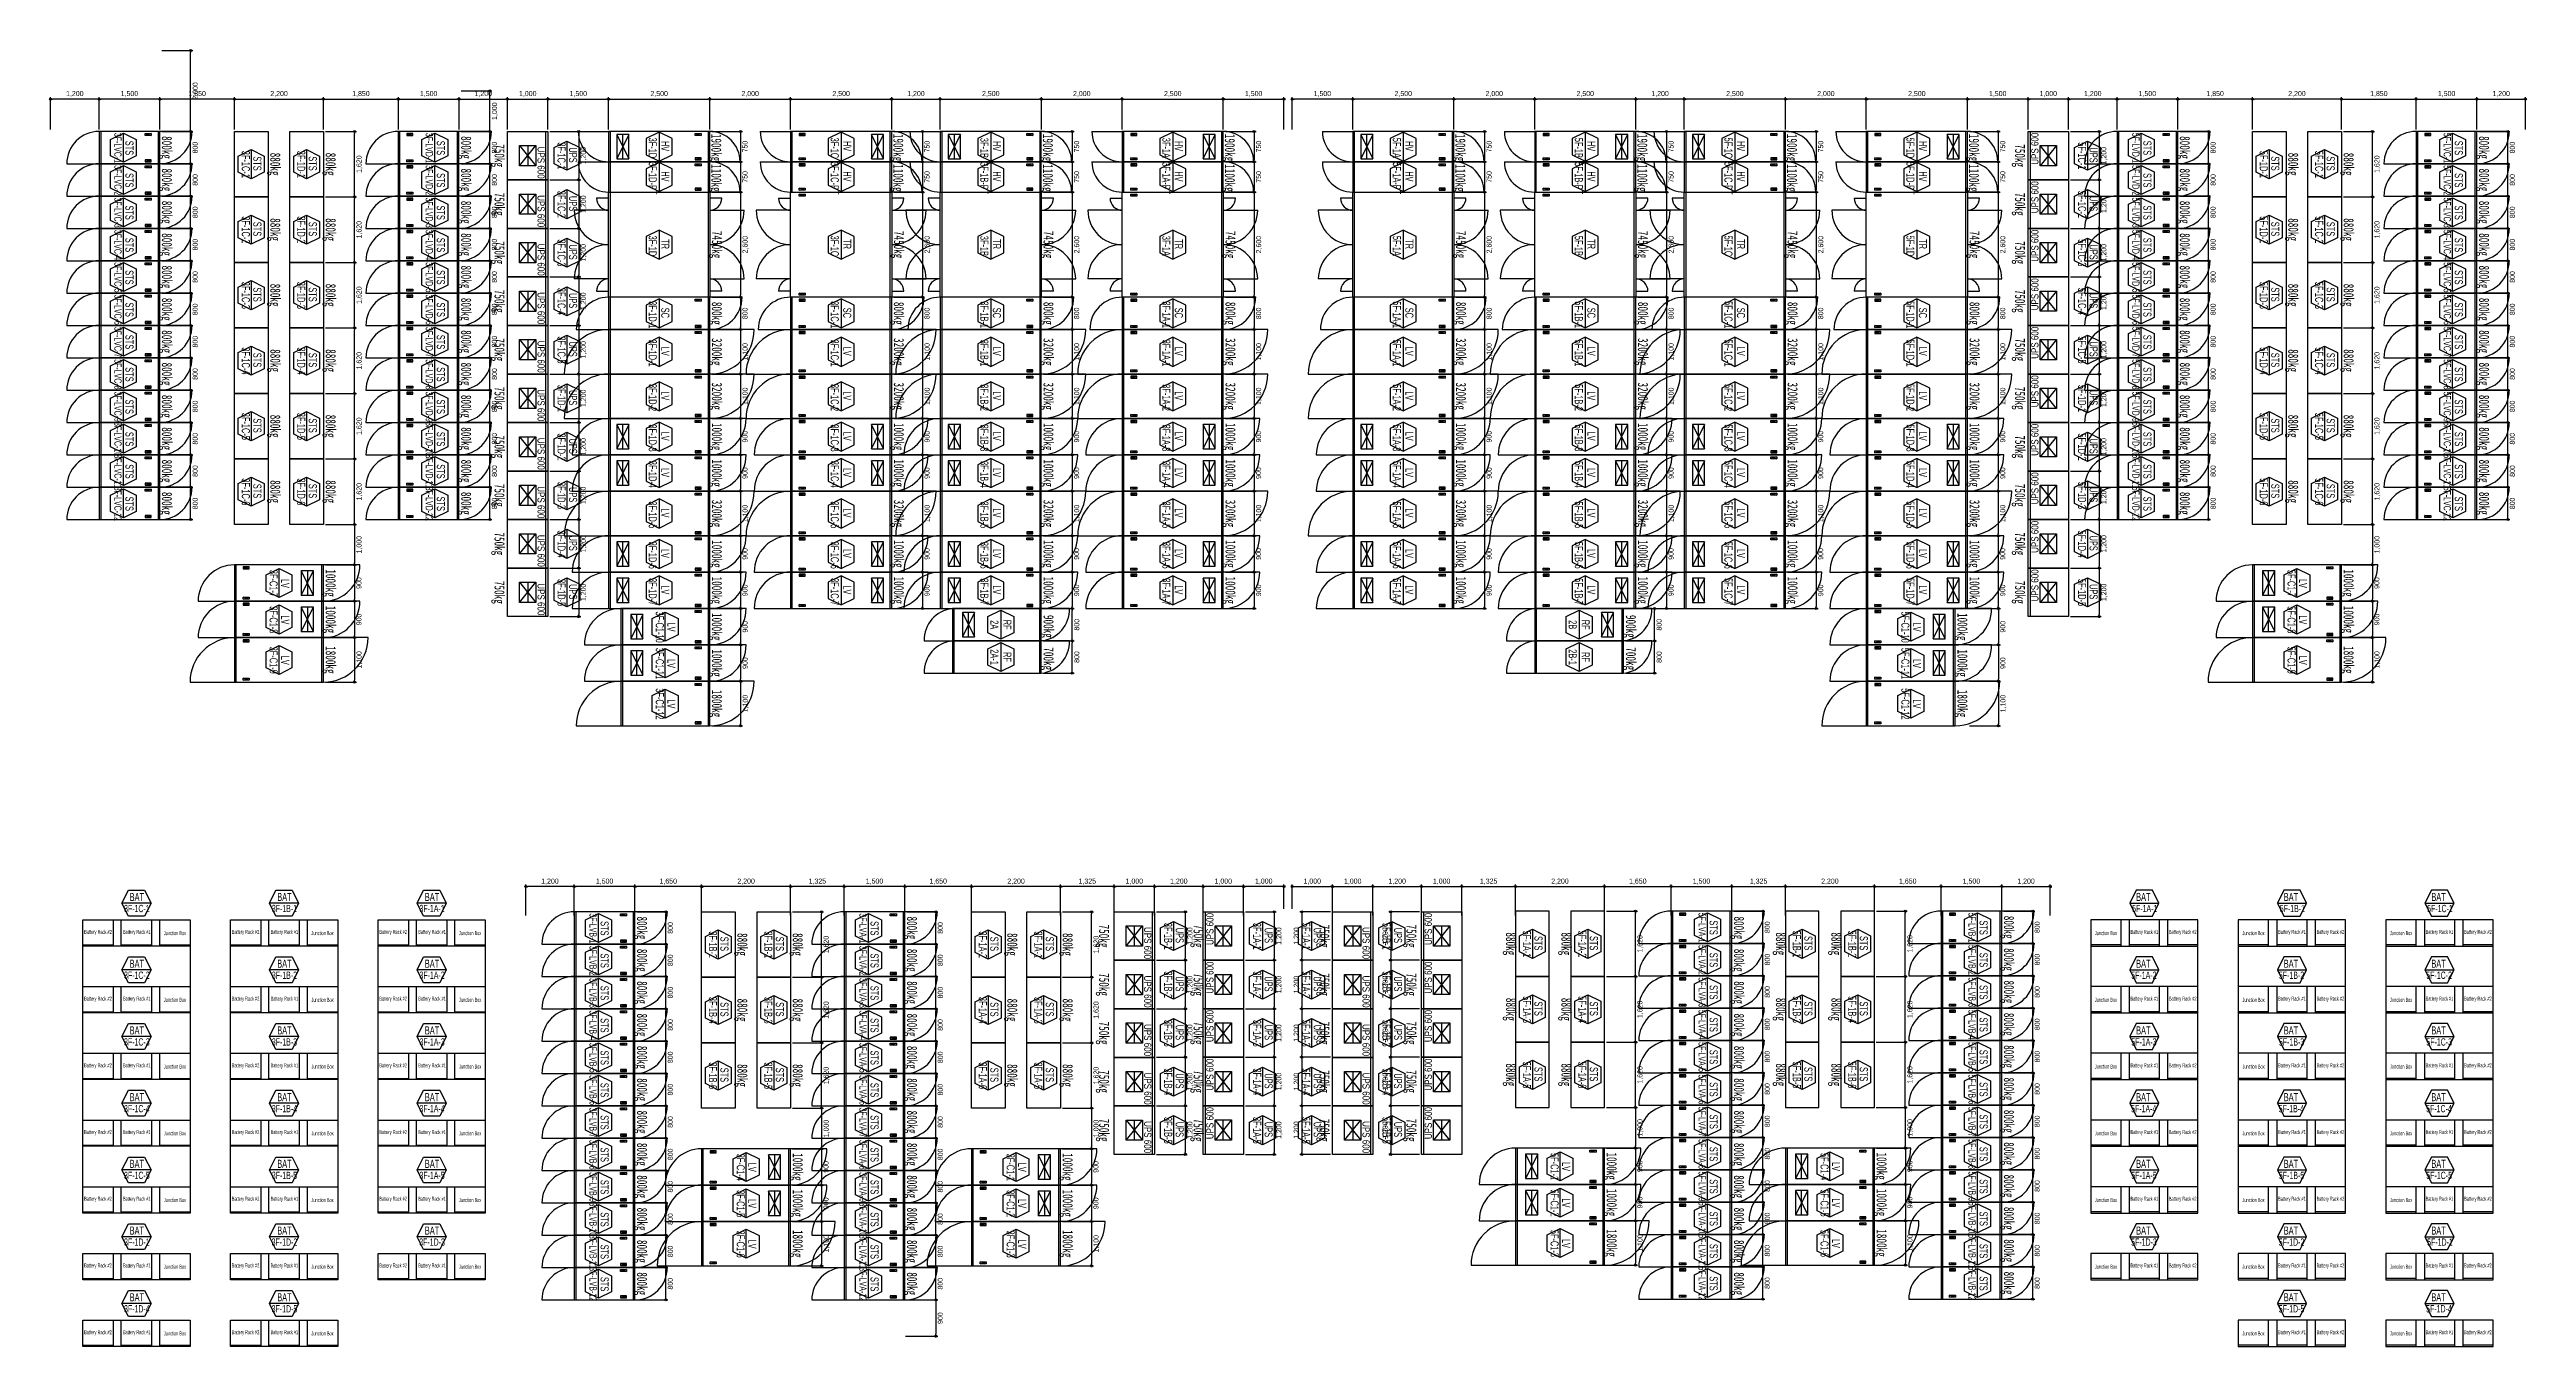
# Model space of a CAD drawing. Header units: millimetres. Extents: x 89978 to 501025, y -351975 to 837171.
# Drawn here: x 104129 to 165379, y 468855 to 500930 of the extents above; entities that cross this region are included whole.
import ezdxf
from ezdxf.enums import TextEntityAlignment as Align

# ---------------------------------------------------------------- set-up
doc = ezdxf.new("R2010")
doc.units = ezdxf.units.MM
doc.header["$LTSCALE"] = 150
doc.layers.get('Defpoints').update_dxf_attribs({"color": 150})
for name, color, linetype in [('------00 Switch Gear', 3, 'Continuous'), ('------00 Switch Gear_Number', 1, 'Continuous'), ('-----36 Dimension', 1, 'Continuous'), ('20251030_전기하중검토', 241, 'Continuous')]:
    doc.layers.add(name, color=color, linetype=linetype)
doc.layers.add('NOPLOT', color=191, linetype='Continuous', plot=False)
doc.styles.add('dd', font='')
doc.styles.add('ELEC', font='')
doc.styles.add('Gtx', font='')
doc.styles.get('dd').set_extended_font_data('DotumChe')
doc.styles.get('ELEC').set_extended_font_data('Dotum')
doc.styles.get('Gtx').set_extended_font_data('Dotum')
doc.dimstyles.new('ELEC', dxfattribs={"dimscale": 100, "dimtxt": 2, "dimasz": 1, "dimexe": 2, "dimexo": 1, "dimgap": 1, "dimtad": 1, "dimdec": 0, "dimrnd": 0.25, "dimzin": 9, "dimdsep": 32, "dimlunit": 6, "dimtxsty": 'ELEC', "dimblk": 'Z_DOT', "dimcen": 3, "dimclrd": 7, "dimclre": 7, "dimclrt": 3, "dimadec": 0, "dimazin": 0, "dimtfac": 1, "dimtdec": 0, "dimtix": 1, "dimtmove": 2, "dimatfit": 1, "dimfxl": 1, "dimarcsym": 0})

msp = doc.modelspace()

# ---------------------------------------------------------------- texts
at = {"layer": '------00 Switch Gear', "style": 'ELEC', "width": 0.6}
for s, p in [('Battery Rack #2', (105326, 479108, 0)), ('Battery Rack #1', (106287.5, 479108, 0)), ('Junction Box', (107228.9, 479077.4, 0)), ('Battery Rack #2', (108976, 479108, 0)), ('Battery Rack #1', (109937.5, 479108, 0)), ('Junction Box', (110878.9, 479077.4, 0)), ('Battery Rack #2', (112626, 479108, 0)), ('Battery Rack #1', (113587.5, 479108, 0)), ('Junction Box', (114528.9, 479077.4, 0)), ('Junction Box', (154978.6, 479077.4, 0)), ('Battery Rack #1', (155928.6, 479108, 0)), ('Battery Rack #2', (156878.6, 479108, 0)), ('Junction Box', (158628.6, 479077.4, 0)), ('Battery Rack #1', (159578.6, 479108, 0)), ('Battery Rack #2', (160528.6, 479108, 0)), ('Junction Box', (162278.6, 479077.4, 0)), ('Battery Rack #1', (163228.6, 479108, 0)), ('Battery Rack #2', (164178.6, 479108, 0)), ('Battery Rack #2', (105326, 477458, 0)), ('Battery Rack #1', (106287.5, 477458, 0)), ('Junction Box', (107228.9, 477427.4, 0)), ('Battery Rack #2', (108976, 477458, 0)), ('Battery Rack #1', (109937.5, 477458, 0)), ('Junction Box', (110878.9, 477427.4, 0)), ('Battery Rack #2', (112626, 477458, 0)), ('Battery Rack #1', (113587.5, 477458, 0)), ('Junction Box', (114528.9, 477427.4, 0)), ('Junction Box', (154978.6, 477427.4, 0)), ('Battery Rack #1', (155928.6, 477458, 0)), ('Battery Rack #2', (156878.6, 477458, 0)), ('Junction Box', (158628.6, 477427.4, 0)), ('Battery Rack #1', (159578.6, 477458, 0)), ('Battery Rack #2', (160528.6, 477458, 0)), ('Junction Box', (162278.6, 477427.4, 0)), ('Battery Rack #1', (163228.6, 477458, 0)), ('Battery Rack #2', (164178.6, 477458, 0)), ('Battery Rack #2', (105326, 475808)), ('Battery Rack #1', (106287.5, 475808)), ('Junction Box', (107228.9, 475777.4)), ('Battery Rack #2', (108976, 475808)), ('Battery Rack #1', (109937.5, 475808)), ('Junction Box', (110878.9, 475777.4)), ('Battery Rack #2', (112626, 475808)), ('Battery Rack #1', (113587.5, 475808)), ('Junction Box', (114528.9, 475777.4)), ('Junction Box', (154978.6, 475777.4, 0)), ('Battery Rack #1', (155928.6, 475808, 0)), ('Battery Rack #2', (156878.6, 475808, 0)), ('Junction Box', (158628.6, 475777.4, 0)), ('Battery Rack #1', (159578.6, 475808, 0)), ('Battery Rack #2', (160528.6, 475808, 0)), ('Junction Box', (162278.6, 475777.4, 0)), ('Battery Rack #1', (163228.6, 475808, 0)), ('Battery Rack #2', (164178.6, 475808, 0)), ('Battery Rack #2', (105326, 474158)), ('Battery Rack #1', (106287.5, 474158)), ('Junction Box', (107228.9, 474127.4)), ('Battery Rack #2', (108976, 474158)), ('Battery Rack #1', (109937.5, 474158)), ('Junction Box', (110878.9, 474127.4)), ('Battery Rack #2', (112626, 474158)), ('Battery Rack #1', (113587.5, 474158)), ('Junction Box', (114528.9, 474127.4)), ('Junction Box', (154978.6, 474127.4, 0)), ('Battery Rack #1', (155928.6, 474158, 0)), ('Battery Rack #2', (156878.6, 474158, 0)), ('Junction Box', (158628.6, 474127.4, 0)), ('Battery Rack #1', (159578.6, 474158, 0)), ('Battery Rack #2', (160528.6, 474158, 0)), ('Junction Box', (162278.6, 474127.4, 0)), ('Battery Rack #1', (163228.6, 474158, 0)), ('Battery Rack #2', (164178.6, 474158, 0)), ('Battery Rack #2', (105326, 472508)), ('Battery Rack #1', (106287.5, 472508)), ('Junction Box', (107228.9, 472477.4)), ('Battery Rack #2', (108976, 472508)), ('Battery Rack #1', (109937.5, 472508)), ('Junction Box', (110878.9, 472477.4)), ('Battery Rack #2', (112626, 472508)), ('Battery Rack #1', (113587.5, 472508)), ('Junction Box', (114528.9, 472477.4)), ('Junction Box', (154978.6, 472477.4)), ('Battery Rack #1', (155928.6, 472508)), ('Battery Rack #2', (156878.6, 472508)), ('Junction Box', (158628.6, 472477.4)), ('Battery Rack #1', (159578.6, 472508)), ('Battery Rack #2', (160528.6, 472508)), ('Junction Box', (162278.6, 472477.4)), ('Battery Rack #1', (163228.6, 472508)), ('Battery Rack #2', (164178.6, 472508)), ('Battery Rack #2', (105326, 470858)), ('Battery Rack #1', (106287.5, 470858)), ('Junction Box', (107228.9, 470827.4)), ('Battery Rack #2', (108976, 470858)), ('Battery Rack #1', (109937.5, 470858)), ('Junction Box', (110878.9, 470827.4)), ('Battery Rack #2', (112626, 470858)), ('Battery Rack #1', (113587.5, 470858)), ('Junction Box', (114528.9, 470827.4)), ('Junction Box', (154978.6, 470827.4)), ('Battery Rack #1', (155928.6, 470858)), ('Battery Rack #2', (156878.6, 470858)), ('Junction Box', (158628.6, 470827.4)), ('Battery Rack #1', (159578.6, 470858)), ('Battery Rack #2', (160528.6, 470858)), ('Junction Box', (162278.6, 470827.4)), ('Battery Rack #1', (163228.6, 470858)), ('Battery Rack #2', (164178.6, 470858)), ('Battery Rack #2', (105326, 469208)), ('Battery Rack #1', (106287.5, 469208)), ('Junction Box', (107228.9, 469177.4)), ('Battery Rack #2', (108976, 469208)), ('Battery Rack #1', (109937.5, 469208)), ('Junction Box', (110878.9, 469177.4)), ('Junction Box', (158628.6, 469177.4)), ('Battery Rack #1', (159578.6, 469208)), ('Battery Rack #2', (160528.6, 469208)), ('Junction Box', (162278.6, 469177.4)), ('Battery Rack #1', (163228.6, 469208)), ('Battery Rack #2', (164178.6, 469208))]:
    msp.add_text(s, height=100, dxfattribs=at).set_placement(p, align=Align.MIDDLE_CENTER)
at = {"layer": '------00 Switch Gear_Number', "color": 0, "style": 'ELEC'}
for s, height, width, p in [('3F-LVC-1', 180, 0.6, (105820.1, 498495.8)), ('STS', 200, 0.7, (106104.8, 498495.8)), ('3F-LVD-1', 180, 0.6, (113520.1, 498495.8)), ('STS', 200, 0.7, (113804.8, 498495.8)), ('3F-1C-1', 200, 0.7, (116790.1, 498300)), ('3F-1D', 200, 0.7, (119045.3, 498497.5)), ('HV', 200, 0.7, (119354.8, 498542.2)), ('3F-1C', 200, 0.7, (123545.3, 498497.5)), ('HV', 200, 0.7, (123854.8, 498542.2)), ('3F-1B', 200, 0.7, (127245.3, 498497.5)), ('HV', 200, 0.7, (127554.8, 498542.2)), ('3F-1A', 200, 0.7, (131745.3, 498497.5)), ('HV', 200, 0.7, (132054.8, 498542.2)), ('5F-1A', 200, 0.7, (137445.3, 498497.5)), ('HV', 200, 0.7, (137754.8, 498542.2)), ('5F-1B', 200, 0.7, (141945.3, 498497.5)), ('HV', 200, 0.7, (142254.8, 498542.2)), ('5F-1C', 200, 0.7, (145645.3, 498497.5)), ('HV', 200, 0.7, (145954.8, 498542.2)), ('5F-1D', 200, 0.7, (150145.3, 498497.5)), ('HV', 200, 0.7, (150454.8, 498542.2)), ('5F-1C-1', 200, 0.7, (154390.1, 498300)), ('5F-LVD-1', 180, 0.6, (155720.1, 498495.8)), ('STS', 200, 0.7, (156004.8, 498495.8)), ('5F-LVC-1', 180, 0.6, (163420.1, 498495.8)), ('STS', 200, 0.7, (163704.8, 498495.8)), ('3F-LVC-2', 180, 0.6, (105820.1, 497695.8)), ('3F-1C-1', 200, 0.7, (108983.1, 498090)), ('STS', 200, 0.7, (109267.8, 498111.4)), ('3F-1D-1', 200, 0.7, (110353.1, 498090)), ('STS', 200, 0.7, (110637.8, 498111.4)), ('3F-LVD-2', 180, 0.6, (113520.1, 497695.8)), ('UPS', 200, 0.7, (117074.8, 498321.4)), ('3F-1D-PT', 200, 0.7, (119045.3, 497747.5)), ('3F-1C-PT', 200, 0.7, (123545.3, 497747.5)), ('3F-1B-PT', 200, 0.7, (127245.3, 497747.5)), ('3F-1A-PT', 200, 0.7, (131745.3, 497747.5)), ('5F-1A-PT', 200, 0.7, (137445.3, 497747.5)), ('5F-1B-PT', 200, 0.7, (141945.3, 497747.5)), ('5F-1C-PT', 200, 0.7, (145645.3, 497747.5)), ('5F-1D-PT', 200, 0.7, (150145.3, 497747.5)), ('UPS', 200, 0.7, (154674.8, 498321.4)), ('5F-LVD-2', 180, 0.6, (155720.1, 497695.8)), ('5F-1D-1', 200, 0.7, (158883.1, 498090)), ('STS', 200, 0.7, (159167.8, 498111.4)), ('5F-1C-1', 200, 0.7, (160253.1, 498090)), ('STS', 200, 0.7, (160537.8, 498111.4)), ('5F-LVC-2', 180, 0.6, (163420.1, 497695.8)), ('STS', 200, 0.7, (106104.8, 497695.8)), ('STS', 200, 0.7, (113804.8, 497695.8)), ('3F-1C-2', 200, 0.7, (116790.1, 497100)), ('HV', 200, 0.7, (119354.8, 497792.2)), ('HV', 200, 0.7, (123854.8, 497792.2)), ('HV', 200, 0.7, (127554.8, 497792.2)), ('HV', 200, 0.7, (132054.8, 497792.2)), ('HV', 200, 0.7, (137754.8, 497792.2)), ('HV', 200, 0.7, (142254.8, 497792.2)), ('HV', 200, 0.7, (145954.8, 497792.2)), ('HV', 200, 0.7, (150454.8, 497792.2)), ('5F-1C-2', 200, 0.7, (154390.1, 497100)), ('STS', 200, 0.7, (156004.8, 497695.8)), ('STS', 200, 0.7, (163704.8, 497695.8)), ('3F-LVC-3', 180, 0.6, (105820.1, 496895.8)), ('STS', 200, 0.7, (106104.8, 496895.8)), ('3F-1C-2', 200, 0.7, (108983.1, 496470)), ('3F-1D-2', 200, 0.7, (110353.1, 496470)), ('3F-LVD-3', 180, 0.6, (113520.1, 496895.8)), ('STS', 200, 0.7, (113804.8, 496895.8)), ('UPS', 200, 0.7, (117074.8, 497121.4)), ('UPS', 200, 0.7, (154674.8, 497121.4)), ('5F-LVD-3', 180, 0.6, (155720.1, 496895.8)), ('STS', 200, 0.7, (156004.8, 496895.8)), ('5F-1D-2', 200, 0.7, (158883.1, 496470)), ('5F-1C-2', 200, 0.7, (160253.1, 496470)), ('5F-LVC-3', 180, 0.6, (163420.1, 496895.8)), ('STS', 200, 0.7, (163704.8, 496895.8)), ('3F-LVC-4', 180, 0.6, (105820.1, 496095.8)), ('STS', 200, 0.7, (106104.8, 496095.8)), ('STS', 200, 0.7, (109267.8, 496491.4)), ('STS', 200, 0.7, (110637.8, 496491.4)), ('3F-LVD-4', 180, 0.6, (113520.1, 496095.8)), ('STS', 200, 0.7, (113804.8, 496095.8)), ('3F-1C-3', 200, 0.7, (116790.1, 495900)), ('3F-1D', 200, 0.7, (119045.3, 496072.5)), ('TR', 200, 0.7, (119354.8, 496117.2)), ('3F-1C', 200, 0.7, (123545.3, 496072.5)), ('TR', 200, 0.7, (123854.8, 496117.2)), ('3F-1B', 200, 0.7, (127245.3, 496072.5)), ('TR', 200, 0.7, (127554.8, 496117.2)), ('3F-1A', 200, 0.7, (131745.3, 496072.5)), ('TR', 200, 0.7, (132054.8, 496117.2)), ('5F-1A', 200, 0.7, (137445.3, 496072.5)), ('TR', 200, 0.7, (137754.8, 496117.2)), ('5F-1B', 200, 0.7, (141945.3, 496072.5)), ('TR', 200, 0.7, (142254.8, 496117.2)), ('5F-1C', 200, 0.7, (145645.3, 496072.5)), ('TR', 200, 0.7, (145954.8, 496117.2)), ('5F-1D', 200, 0.7, (150145.3, 496072.5)), ('TR', 200, 0.7, (150454.8, 496117.2)), ('5F-1C-3', 200, 0.7, (154390.1, 495900)), ('5F-LVD-4', 180, 0.6, (155720.1, 496095.8)), ('STS', 200, 0.7, (156004.8, 496095.8)), ('STS', 200, 0.7, (159167.8, 496491.4)), ('STS', 200, 0.7, (160537.8, 496491.4)), ('5F-LVC-4', 180, 0.6, (163420.1, 496095.8)), ('STS', 200, 0.7, (163704.8, 496095.8)), ('3F-LVC-5', 180, 0.6, (105820.1, 495295.8)), ('3F-LVD-5', 180, 0.6, (113520.1, 495295.8)), ('UPS', 200, 0.7, (117074.8, 495921.4)), ('UPS', 200, 0.7, (154674.8, 495921.4)), ('5F-LVD-5', 180, 0.6, (155720.1, 495295.8)), ('5F-LVC-5', 180, 0.6, (163420.1, 495295.8)), ('STS', 200, 0.7, (106104.8, 495295.8)), ('3F-1C-3', 200, 0.7, (108983.1, 494850)), ('STS', 200, 0.7, (109267.8, 494871.4)), ('3F-1D-3', 200, 0.7, (110353.1, 494850)), ('STS', 200, 0.7, (110637.8, 494871.4)), ('STS', 200, 0.7, (113804.8, 495295.8)), ('3F-1C-4', 200, 0.7, (116790.1, 494700)), ('5F-1C-4', 200, 0.7, (154390.1, 494700)), ('STS', 200, 0.7, (156004.8, 495295.8)), ('5F-1D-3', 200, 0.7, (158883.1, 494850)), ('STS', 200, 0.7, (159167.8, 494871.4)), ('5F-1C-3', 200, 0.7, (160253.1, 494850)), ('STS', 200, 0.7, (160537.8, 494871.4)), ('STS', 200, 0.7, (163704.8, 495295.8)), ('3F-LVC-6', 180, 0.6, (105820.1, 494495.8)), ('STS', 200, 0.7, (106104.8, 494495.8)), ('3F-LVD-6', 180, 0.6, (113520.1, 494495.8)), ('STS', 200, 0.7, (113804.8, 494495.8)), ('UPS', 200, 0.7, (117074.8, 494721.4)), ('3F-1D-1', 200, 0.7, (119045.3, 494372.5)), ('SC', 200, 0.7, (119354.8, 494417.2)), ('3F-1C-1', 200, 0.7, (123545.3, 494372.5)), ('SC', 200, 0.7, (123854.8, 494417.2)), ('3F-1B-1', 200, 0.7, (127245.3, 494372.5)), ('SC', 200, 0.7, (127554.8, 494417.2)), ('3F-1A-1', 200, 0.7, (131745.3, 494372.5)), ('SC', 200, 0.7, (132054.8, 494417.2)), ('5F-1A-1', 200, 0.7, (137445.3, 494372.5)), ('SC', 200, 0.7, (137754.8, 494417.2)), ('5F-1B-1', 200, 0.7, (141945.3, 494372.5)), ('SC', 200, 0.7, (142254.8, 494417.2)), ('5F-1C-1', 200, 0.7, (145645.3, 494372.5)), ('SC', 200, 0.7, (145954.8, 494417.2)), ('5F-1D-1', 200, 0.7, (150145.3, 494372.5)), ('SC', 200, 0.7, (150454.8, 494417.2)), ('UPS', 200, 0.7, (154674.8, 494721.4)), ('5F-LVD-6', 180, 0.6, (155720.1, 494495.8)), ('STS', 200, 0.7, (156004.8, 494495.8)), ('5F-LVC-6', 180, 0.6, (163420.1, 494495.8)), ('STS', 200, 0.7, (163704.8, 494495.8)), ('3F-LVC-7', 180, 0.6, (105820.1, 493695.8)), ('STS', 200, 0.7, (106104.8, 493695.8)), ('3F-LVD-7', 180, 0.6, (113520.1, 493695.8)), ('STS', 200, 0.7, (113804.8, 493695.8)), ('3F-1C-5', 200, 0.7, (116790.1, 493500)), ('UPS', 200, 0.7, (117074.8, 493521.4)), ('3F-1D-1', 200, 0.7, (119045.3, 493422.5)), ('3F-1C-1', 200, 0.7, (123545.3, 493422.5)), ('3F-1B-1', 200, 0.7, (127245.3, 493422.5)), ('3F-1A-1', 200, 0.7, (131745.3, 493422.5)), ('5F-1A-1', 200, 0.7, (137445.3, 493422.5)), ('5F-1B-1', 200, 0.7, (141945.3, 493422.5)), ('5F-1C-1', 200, 0.7, (145645.3, 493422.5)), ('5F-1D-1', 200, 0.7, (150145.3, 493422.5)), ('5F-1C-5', 200, 0.7, (154390.1, 493500)), ('UPS', 200, 0.7, (154674.8, 493521.4)), ('5F-LVD-7', 180, 0.6, (155720.1, 493695.8)), ('STS', 200, 0.7, (156004.8, 493695.8)), ('5F-LVC-7', 180, 0.6, (163420.1, 493695.8)), ('STS', 200, 0.7, (163704.8, 493695.8)), ('3F-LVC-8', 180, 0.6, (105820.1, 492895.8)), ('STS', 200, 0.7, (106104.8, 492895.8)), ('3F-1C-4', 200, 0.7, (108983.1, 493230)), ('STS', 200, 0.7, (109267.8, 493251.4)), ('3F-1D-4', 200, 0.7, (110353.1, 493230)), ('STS', 200, 0.7, (110637.8, 493251.4)), ('3F-LVD-8', 180, 0.6, (113520.1, 492895.8)), ('STS', 200, 0.7, (113804.8, 492895.8)), ('LV', 200, 0.7, (119354.8, 493467.2)), ('LV', 200, 0.7, (123854.8, 493467.2)), ('LV', 200, 0.7, (127554.8, 493467.2)), ('LV', 200, 0.7, (132054.8, 493467.2)), ('LV', 200, 0.7, (137754.8, 493467.2)), ('LV', 200, 0.7, (142254.8, 493467.2)), ('LV', 200, 0.7, (145954.8, 493467.2)), ('LV', 200, 0.7, (150454.8, 493467.2)), ('5F-LVD-8', 180, 0.6, (155720.1, 492895.8)), ('STS', 200, 0.7, (156004.8, 492895.8)), ('5F-1D-4', 200, 0.7, (158883.1, 493230)), ('STS', 200, 0.7, (159167.8, 493251.4)), ('5F-1C-4', 200, 0.7, (160253.1, 493230)), ('STS', 200, 0.7, (160537.8, 493251.4)), ('5F-LVC-8', 180, 0.6, (163420.1, 492895.8)), ('STS', 200, 0.7, (163704.8, 492895.8)), ('3F-1D-1', 200, 0.7, (116790.1, 492300)), ('UPS', 200, 0.7, (117074.8, 492321.4)), ('3F-1D-2', 200, 0.7, (119045.3, 492322.5)), ('LV', 200, 0.7, (119354.8, 492367.2)), ('3F-1C-2', 200, 0.7, (123545.3, 492322.5)), ('LV', 200, 0.7, (123854.8, 492367.2)), ('3F-1B-2', 200, 0.7, (127245.3, 492322.5)), ('LV', 200, 0.7, (127554.8, 492367.2)), ('3F-1A-2', 200, 0.7, (131745.3, 492322.5)), ('LV', 200, 0.7, (132054.8, 492367.2)), ('5F-1A-2', 200, 0.7, (137445.3, 492322.5)), ('LV', 200, 0.7, (137754.8, 492367.2)), ('5F-1B-2', 200, 0.7, (141945.3, 492322.5)), ('LV', 200, 0.7, (142254.8, 492367.2)), ('5F-1C-2', 200, 0.7, (145645.3, 492322.5)), ('LV', 200, 0.7, (145954.8, 492367.2)), ('5F-1D-2', 200, 0.7, (150145.3, 492322.5)), ('LV', 200, 0.7, (150454.8, 492367.2)), ('5F-1D-1', 200, 0.7, (154390.1, 492300)), ('UPS', 200, 0.7, (154674.8, 492321.4)), ('3F-LVC-9', 180, 0.6, (105820.4, 492095.8)), ('STS', 200, 0.7, (106105, 492095.8)), ('3F-1C-5', 200, 0.7, (108983.1, 491610)), ('3F-1D-5', 200, 0.7, (110353.1, 491610)), ('3F-LVD-9', 180, 0.6, (113520.4, 492095.8)), ('STS', 200, 0.7, (113805, 492095.8)), ('5F-LVD-9', 180, 0.6, (155720.4, 492095.8)), ('STS', 200, 0.7, (156005, 492095.8)), ('5F-1D-5', 200, 0.7, (158883.1, 491610)), ('5F-1C-5', 200, 0.7, (160253.1, 491610)), ('5F-LVC-9', 180, 0.6, (163420.4, 492095.8)), ('STS', 200, 0.7, (163705, 492095.8)), ('3F-LVC-10', 180, 0.6, (105820.4, 491295.8)), ('STS', 200, 0.7, (106105, 491295.8)), ('STS', 200, 0.7, (109267.8, 491631.4)), ('STS', 200, 0.7, (110637.8, 491631.4)), ('3F-LVD-10', 180, 0.6, (113520.4, 491295.8)), ('STS', 200, 0.7, (113805, 491295.8)), ('3F-1D-2', 200, 0.7, (116790.1, 491100)), ('UPS', 200, 0.7, (117074.8, 491121.4)), ('3F-1D-3', 200, 0.7, (119045.3, 491322.5)), ('LV', 200, 0.7, (119354.8, 491367.2)), ('3F-1C-3', 200, 0.7, (123545.3, 491322.5)), ('LV', 200, 0.7, (123854.8, 491367.2)), ('3F-1B-3', 200, 0.7, (127245.3, 491322.5)), ('LV', 200, 0.7, (127554.8, 491367.2)), ('3F-1A-3', 200, 0.7, (131745.3, 491322.5)), ('LV', 200, 0.7, (132054.8, 491367.2)), ('5F-1A-3', 200, 0.7, (137445.3, 491322.5)), ('LV', 200, 0.7, (137754.8, 491367.2)), ('5F-1B-3', 200, 0.7, (141945.3, 491322.5)), ('LV', 200, 0.7, (142254.8, 491367.2)), ('5F-1C-3', 200, 0.7, (145645.3, 491322.5)), ('LV', 200, 0.7, (145954.8, 491367.2)), ('5F-1D-3', 200, 0.7, (150145.3, 491322.5)), ('LV', 200, 0.7, (150454.8, 491367.2)), ('5F-1D-2', 200, 0.7, (154390.1, 491100)), ('UPS', 200, 0.7, (154674.8, 491121.4)), ('5F-LVD-10', 180, 0.6, (155720.4, 491295.8)), ('STS', 200, 0.7, (156005, 491295.8)), ('STS', 200, 0.7, (159167.8, 491631.4)), ('STS', 200, 0.7, (160537.8, 491631.4)), ('5F-LVC-10', 180, 0.6, (163420.4, 491295.8)), ('STS', 200, 0.7, (163705, 491295.8)), ('3F-LVC-11', 180, 0.6, (105820.4, 490495.8)), ('STS', 200, 0.7, (106105, 490495.8)), ('3F-LVD-11', 180, 0.6, (113520.4, 490495.8)), ('STS', 200, 0.7, (113805, 490495.8)), ('3F-1D-4', 200, 0.7, (119045.3, 490422.5)), ('3F-1C-4', 200, 0.7, (123545.3, 490422.5)), ('3F-1B-4', 200, 0.7, (127245.3, 490422.5)), ('3F-1A-4', 200, 0.7, (131745.3, 490422.5)), ('5F-1A-4', 200, 0.7, (137445.3, 490422.5)), ('5F-1B-4', 200, 0.7, (141945.3, 490422.5)), ('5F-1C-4', 200, 0.7, (145645.3, 490422.5)), ('5F-1D-4', 200, 0.7, (150145.3, 490422.5)), ('5F-LVD-11', 180, 0.6, (155720.4, 490495.8)), ('STS', 200, 0.7, (156005, 490495.8)), ('5F-LVC-11', 180, 0.6, (163420.4, 490495.8)), ('STS', 200, 0.7, (163705, 490495.8)), ('3F-LVC-12', 180, 0.6, (105820.4, 489695.8)), ('3F-1C-6', 200, 0.7, (108983.1, 489990)), ('STS', 200, 0.7, (109267.8, 490011.4)), ('3F-1D-6', 200, 0.7, (110353.1, 489990)), ('STS', 200, 0.7, (110637.8, 490011.4)), ('3F-LVD-12', 180, 0.6, (113520.4, 489695.8)), ('3F-1D-3', 200, 0.7, (116790.1, 489900)), ('UPS', 200, 0.7, (117074.8, 489921.4)), ('LV', 200, 0.7, (119354.8, 490467.2)), ('LV', 200, 0.7, (123854.8, 490467.2)), ('LV', 200, 0.7, (127554.8, 490467.2)), ('LV', 200, 0.7, (132054.8, 490467.2)), ('LV', 200, 0.7, (137754.8, 490467.2)), ('LV', 200, 0.7, (142254.8, 490467.2)), ('LV', 200, 0.7, (145954.8, 490467.2)), ('LV', 200, 0.7, (150454.8, 490467.2)), ('5F-1D-3', 200, 0.7, (154390.1, 489900)), ('UPS', 200, 0.7, (154674.8, 489921.4)), ('5F-LVD-12', 180, 0.6, (155720.4, 489695.8)), ('5F-1D-6', 200, 0.7, (158883.1, 489990)), ('STS', 200, 0.7, (159167.8, 490011.4)), ('5F-1C-6', 200, 0.7, (160253.1, 489990)), ('STS', 200, 0.7, (160537.8, 490011.4)), ('5F-LVC-12', 180, 0.6, (163420.4, 489695.8)), ('STS', 200, 0.7, (106105, 489695.8)), ('STS', 200, 0.7, (113805, 489695.8)), ('3F-1D-5', 200, 0.7, (119045.3, 489422.5)), ('LV', 200, 0.7, (119354.8, 489467.2)), ('3F-1C-5', 200, 0.7, (123545.3, 489422.5)), ('LV', 200, 0.7, (123854.8, 489467.2)), ('3F-1B-5', 200, 0.7, (127245.3, 489422.5)), ('LV', 200, 0.7, (127554.8, 489467.2)), ('3F-1A-5', 200, 0.7, (131745.3, 489422.5)), ('LV', 200, 0.7, (132054.8, 489467.2)), ('5F-1A-5', 200, 0.7, (137445.3, 489422.5)), ('LV', 200, 0.7, (137754.8, 489467.2)), ('5F-1B-5', 200, 0.7, (141945.3, 489422.5)), ('LV', 200, 0.7, (142254.8, 489467.2)), ('5F-1C-5', 200, 0.7, (145645.3, 489422.5)), ('LV', 200, 0.7, (145954.8, 489467.2)), ('5F-1D-5', 200, 0.7, (150145.3, 489422.5)), ('LV', 200, 0.7, (150454.8, 489467.2)), ('STS', 200, 0.7, (156005, 489695.8)), ('STS', 200, 0.7, (163705, 489695.8)), ('3F-1D-4', 200, 0.7, (116790.1, 488700)), ('UPS', 200, 0.7, (117074.8, 488721.4)), ('5F-1D-4', 200, 0.7, (154390.1, 488700)), ('UPS', 200, 0.7, (154674.8, 488721.4)), ('3F-1D-6', 200, 0.7, (119045.3, 488422.5)), ('LV', 200, 0.7, (119354.8, 488467.2)), ('3F-1C-6', 200, 0.7, (123545.3, 488422.5)), ('LV', 200, 0.7, (123854.8, 488467.2)), ('3F-1B-6', 200, 0.7, (127245.3, 488422.5)), ('LV', 200, 0.7, (127554.8, 488467.2)), ('3F-1A-6', 200, 0.7, (131745.3, 488422.5)), ('LV', 200, 0.7, (132054.8, 488467.2)), ('5F-1A-6', 200, 0.7, (137445.3, 488422.5)), ('LV', 200, 0.7, (137754.8, 488467.2)), ('5F-1B-6', 200, 0.7, (141945.3, 488422.5)), ('LV', 200, 0.7, (142254.8, 488467.2)), ('5F-1C-6', 200, 0.7, (145645.3, 488422.5)), ('LV', 200, 0.7, (145954.8, 488467.2)), ('5F-1D-6', 200, 0.7, (150145.3, 488422.5)), ('LV', 200, 0.7, (150454.8, 488467.2)), ('3F-C1-7', 200, 0.7, (109670.1, 487725.8, 0)), ('LV', 200, 0.7, (109954.8, 487725.8, 0)), ('3F-1D-5', 200, 0.7, (116790.1, 487500)), ('UPS', 200, 0.7, (117074.8, 487521.4)), ('3F-1D-7', 200, 0.7, (119045.3, 487522.5)), ('LV', 200, 0.7, (119354.8, 487567.2)), ('3F-1C-7', 200, 0.7, (123545.3, 487522.5)), ('LV', 200, 0.7, (123854.8, 487567.2)), ('3F-1B-7', 200, 0.7, (127245.3, 487522.5)), ('LV', 200, 0.7, (127554.8, 487567.2)), ('3F-1A-7', 200, 0.7, (131745.3, 487522.5)), ('LV', 200, 0.7, (132054.8, 487567.2)), ('5F-1A-7', 200, 0.7, (137445.3, 487522.5)), ('LV', 200, 0.7, (137754.8, 487567.2)), ('5F-1B-7', 200, 0.7, (141945.3, 487522.5)), ('LV', 200, 0.7, (142254.8, 487567.2)), ('5F-1C-7', 200, 0.7, (145645.3, 487522.5)), ('LV', 200, 0.7, (145954.8, 487567.2)), ('5F-1D-7', 200, 0.7, (150145.3, 487522.5)), ('LV', 200, 0.7, (150454.8, 487567.2)), ('5F-1D-5', 200, 0.7, (154390.1, 487500)), ('UPS', 200, 0.7, (154674.8, 487521.4)), ('5F-C1-7', 200, 0.7, (159570.1, 487725.8, 0)), ('LV', 200, 0.7, (159854.8, 487725.8, 0)), ('3F-C1-8', 200, 0.7, (109670.1, 486825.8, 0)), ('3F-C1-10', 200, 0.7, (119220.1, 486645.8)), ('5F-C1-10', 200, 0.7, (150020.1, 486645.8)), ('5F-C1-8', 200, 0.7, (159570.1, 486825.8, 0)), ('LV', 200, 0.7, (109954.8, 486825.8, 0)), ('LV', 200, 0.7, (119504.8, 486645.8)), ('LV', 200, 0.7, (150304.8, 486645.8)), ('LV', 200, 0.7, (159854.8, 486825.8, 0)), ('3F-C1-9', 200, 0.7, (109670.1, 485825.8, 0)), ('LV', 200, 0.7, (109954.8, 485825.8, 0)), ('3F-C1-11', 200, 0.7, (119220.1, 485745.8)), ('LV', 200, 0.7, (119504.8, 485745.8)), ('5F-C1-11', 200, 0.7, (150020.1, 485745.8)), ('LV', 200, 0.7, (150304.8, 485745.8)), ('5F-C1-9', 200, 0.7, (159570.1, 485825.8, 0)), ('LV', 200, 0.7, (159854.8, 485825.8, 0)), ('3F-C1-12', 200, 0.7, (119220.1, 484745.8)), ('5F-C1-12', 200, 0.7, (150020.1, 484745.8)), ('LV', 200, 0.7, (119504.8, 484745.8)), ('LV', 200, 0.7, (150304.8, 484745.8)), ('3F-LVB-1', 180, 0.6, (117570.1, 479196.3, 0)), ('STS', 200, 0.7, (117854.8, 479196.3, 0)), ('3F-1B-2', 200, 0.7, (120533.1, 478790.5, 0)), ('STS', 200, 0.7, (120817.8, 478811.9, 0)), ('3F-1B-1', 200, 0.7, (121903.1, 478790.5, 0)), ('STS', 200, 0.7, (122187.8, 478811.9, 0)), ('3F-LVA-1', 180, 0.6, (124245.1, 479196.3, 0)), ('STS', 200, 0.7, (124529.8, 479196.3, 0)), ('3F-1A-2', 200, 0.7, (127208.1, 478790.5, 0)), ('STS', 200, 0.7, (127492.8, 478811.9, 0)), ('3F-1A-1', 200, 0.7, (128578.1, 478790.5, 0)), ('STS', 200, 0.7, (128862.8, 478811.9, 0)), ('3F-1B-1', 200, 0.7, (131790.1, 479000.5, 0)), ('UPS', 200, 0.7, (132074.8, 479021.9, 0)), ('3F-1A-1', 200, 0.7, (133990.1, 479000.5, 0)), ('UPS', 200, 0.7, (134274.8, 479021.9, 0)), ('5F-1A-1', 200, 0.7, (135202.4, 479000.5, 0)), ('UPS', 200, 0.7, (135487, 479021.9, 0)), ('5F-1B-1', 200, 0.7, (137190.1, 479000.5, 0)), ('UPS', 200, 0.7, (137474.8, 479021.9, 0)), ('5F-1A-1', 200, 0.7, (140662.1, 478807.6, 0)), ('STS', 200, 0.7, (140946.8, 478829, 0)), ('5F-1A-2', 200, 0.7, (142032.1, 478807.6, 0)), ('STS', 200, 0.7, (142316.8, 478829, 0)), ('5F-LVA-1', 180, 0.6, (144995.1, 479213.4, 0)), ('STS', 200, 0.7, (145279.8, 479213.4, 0)), ('5F-1B-1', 200, 0.7, (147337.1, 478807.6, 0)), ('STS', 200, 0.7, (147621.8, 478829, 0)), ('5F-1B-2', 200, 0.7, (148707.1, 478807.6, 0)), ('STS', 200, 0.7, (148991.8, 478829, 0)), ('5F-LVB-1', 180, 0.6, (151670.1, 479213.4, 0)), ('STS', 200, 0.7, (151954.8, 479213.4, 0)), ('3F-LVB-2', 180, 0.6, (117570.1, 478396.3, 0)), ('STS', 200, 0.7, (117854.8, 478396.3, 0)), ('3F-LVA-2', 180, 0.6, (124245.1, 478396.3, 0)), ('STS', 200, 0.7, (124529.8, 478396.3, 0)), ('5F-LVA-2', 180, 0.6, (144995.1, 478413.4, 0)), ('STS', 200, 0.7, (145279.8, 478413.4, 0)), ('5F-LVB-2', 180, 0.6, (151670.1, 478413.4, 0)), ('STS', 200, 0.7, (151954.8, 478413.4, 0)), ('3F-LVB-3', 180, 0.6, (117570.1, 477596.3, 0)), ('STS', 200, 0.7, (117854.8, 477596.3, 0)), ('3F-LVA-3', 180, 0.6, (124245.1, 477596.3, 0)), ('STS', 200, 0.7, (124529.8, 477596.3, 0)), ('3F-1B-2', 200, 0.7, (131790.1, 477800.5, 0)), ('UPS', 200, 0.7, (132074.8, 477821.9, 0)), ('3F-1A-2', 200, 0.7, (133990.1, 477800.5, 0)), ('UPS', 200, 0.7, (134274.8, 477821.9, 0)), ('5F-1A-2', 200, 0.7, (135202.4, 477800.5, 0)), ('UPS', 200, 0.7, (135487, 477821.9, 0)), ('5F-1B-2', 200, 0.7, (137190.1, 477800.5, 0)), ('UPS', 200, 0.7, (137474.8, 477821.9, 0)), ('5F-LVA-3', 180, 0.6, (144995.1, 477613.4, 0)), ('STS', 200, 0.7, (145279.8, 477613.4, 0)), ('5F-LVB-3', 180, 0.6, (151670.1, 477613.4, 0)), ('STS', 200, 0.7, (151954.8, 477613.4, 0)), ('3F-1B-4', 200, 0.7, (120533.1, 477170.5, 0)), ('STS', 200, 0.7, (120817.8, 477191.9, 0)), ('3F-1B-3', 200, 0.7, (121903.1, 477170.5, 0)), ('STS', 200, 0.7, (122187.8, 477191.9, 0)), ('3F-1A-4', 200, 0.7, (127208.1, 477170.5, 0)), ('STS', 200, 0.7, (127492.8, 477191.9, 0)), ('3F-1A-3', 200, 0.7, (128578.1, 477170.5, 0)), ('STS', 200, 0.7, (128862.8, 477191.9, 0)), ('5F-1A-3', 200, 0.7, (140662.1, 477187.6, 0)), ('STS', 200, 0.7, (140946.8, 477209, 0)), ('5F-1A-4', 200, 0.7, (142032.1, 477187.6, 0)), ('STS', 200, 0.7, (142316.8, 477209, 0)), ('5F-1B-3', 200, 0.7, (147337.1, 477187.6, 0)), ('STS', 200, 0.7, (147621.8, 477209, 0)), ('5F-1B-4', 200, 0.7, (148707.1, 477187.6, 0)), ('STS', 200, 0.7, (148991.8, 477209, 0)), ('3F-LVB-4', 180, 0.6, (117570.1, 476796.3, 0)), ('STS', 200, 0.7, (117854.8, 476796.3, 0)), ('3F-LVA-4', 180, 0.6, (124245.1, 476796.3, 0)), ('STS', 200, 0.7, (124529.8, 476796.3, 0)), ('3F-1B-3', 200, 0.7, (131790.1, 476600.5, 0)), ('UPS', 200, 0.7, (132074.8, 476621.9, 0)), ('3F-1A-3', 200, 0.7, (133990.1, 476600.5, 0)), ('UPS', 200, 0.7, (134274.8, 476621.9, 0)), ('5F-1A-3', 200, 0.7, (135202.4, 476600.5, 0)), ('UPS', 200, 0.7, (135487, 476621.9, 0)), ('5F-1B-3', 200, 0.7, (137190.1, 476600.5, 0)), ('UPS', 200, 0.7, (137474.8, 476621.9, 0)), ('5F-LVA-4', 180, 0.6, (144995.1, 476813.4, 0)), ('STS', 200, 0.7, (145279.8, 476813.4, 0)), ('5F-LVB-4', 180, 0.6, (151670.1, 476813.4, 0)), ('STS', 200, 0.7, (151954.8, 476813.4, 0)), ('3F-LVB-5', 180, 0.6, (117570.1, 475996.3, 0)), ('STS', 200, 0.7, (117854.8, 475996.3, 0)), ('3F-LVA-5', 180, 0.6, (124245.1, 475996.3, 0)), ('STS', 200, 0.7, (124529.8, 475996.3, 0)), ('5F-LVA-5', 180, 0.6, (144995.1, 476013.4, 0)), ('STS', 200, 0.7, (145279.8, 476013.4, 0)), ('5F-LVB-5', 180, 0.6, (151670.1, 476013.4, 0)), ('STS', 200, 0.7, (151954.8, 476013.4, 0)), ('3F-LVB-6', 180, 0.6, (117570.1, 475196.3, 0)), ('STS', 200, 0.7, (117854.8, 475196.3, 0)), ('3F-1B-6', 200, 0.7, (120533.1, 475550.5, 0)), ('STS', 200, 0.7, (120817.8, 475571.9, 0)), ('3F-1B-5', 200, 0.7, (121903.1, 475550.5, 0)), ('STS', 200, 0.7, (122187.8, 475571.9, 0)), ('3F-LVA-6', 180, 0.6, (124245.1, 475196.3, 0)), ('STS', 200, 0.7, (124529.8, 475196.3, 0)), ('3F-1A-6', 200, 0.7, (127208.1, 475550.5, 0)), ('STS', 200, 0.7, (127492.8, 475571.9, 0)), ('3F-1A-5', 200, 0.7, (128578.1, 475550.5, 0)), ('STS', 200, 0.7, (128862.8, 475571.9, 0)), ('3F-1B-4', 200, 0.7, (131790.1, 475400.5, 0)), ('UPS', 200, 0.7, (132074.8, 475421.9, 0)), ('3F-1A-4', 200, 0.7, (133990.1, 475400.5, 0)), ('UPS', 200, 0.7, (134274.8, 475421.9, 0)), ('5F-1A-4', 200, 0.7, (135202.4, 475400.5, 0)), ('UPS', 200, 0.7, (135487, 475421.9, 0)), ('5F-1B-4', 200, 0.7, (137190.1, 475400.5, 0)), ('UPS', 200, 0.7, (137474.8, 475421.9, 0)), ('5F-1A-5', 200, 0.7, (140662.1, 475567.6, 0)), ('STS', 200, 0.7, (140946.8, 475589, 0)), ('5F-1A-6', 200, 0.7, (142032.1, 475567.6, 0)), ('STS', 200, 0.7, (142316.8, 475589, 0)), ('5F-LVA-6', 180, 0.6, (144995.1, 475213.4, 0)), ('STS', 200, 0.7, (145279.8, 475213.4, 0)), ('5F-1B-5', 200, 0.7, (147337.1, 475567.6, 0)), ('STS', 200, 0.7, (147621.8, 475589, 0)), ('5F-1B-6', 200, 0.7, (148707.1, 475567.6, 0)), ('STS', 200, 0.7, (148991.8, 475589, 0)), ('5F-LVB-6', 180, 0.6, (151670.1, 475213.4, 0)), ('STS', 200, 0.7, (151954.8, 475213.4, 0)), ('3F-LVB-7', 180, 0.6, (117570.1, 474396.3, 0)), ('3F-LVA-7', 180, 0.6, (124245.1, 474396.3, 0)), ('5F-LVA-7', 180, 0.6, (144995.1, 474413.4, 0)), ('5F-LVB-7', 180, 0.6, (151670.1, 474413.4, 0)), ('STS', 200, 0.7, (117854.8, 474396.3, 0)), ('STS', 200, 0.7, (124529.8, 474396.3, 0)), ('3F-1B-5', 200, 0.7, (131790.1, 474200.5, 0)), ('UPS', 200, 0.7, (132074.8, 474221.9, 0)), ('3F-1A-5', 200, 0.7, (133990.1, 474200.5, 0)), ('UPS', 200, 0.7, (134274.8, 474221.9, 0)), ('5F-1A-5', 200, 0.7, (135202.4, 474200.5, 0)), ('UPS', 200, 0.7, (135487, 474221.9, 0)), ('5F-1B-5', 200, 0.7, (137190.1, 474200.5, 0)), ('UPS', 200, 0.7, (137474.8, 474221.9, 0)), ('STS', 200, 0.7, (145279.8, 474413.4, 0)), ('STS', 200, 0.7, (151954.8, 474413.4, 0)), ('3F-LVB-8', 180, 0.6, (117570.1, 473596.3, 0)), ('STS', 200, 0.7, (117854.8, 473596.3, 0)), ('3F-C1-4', 200, 0.7, (121220.1, 473286.3, 0)), ('3F-LVA-8', 180, 0.6, (124245.1, 473596.3, 0)), ('STS', 200, 0.7, (124529.8, 473596.3, 0)), ('3F-C1-1', 200, 0.7, (127895.1, 473286.3, 0)), ('5F-C1-1', 200, 0.7, (141347.1, 473303.4, 0)), ('5F-LVA-8', 180, 0.6, (144995.1, 473613.4, 0)), ('STS', 200, 0.7, (145279.8, 473613.4, 0)), ('5F-C1-4', 200, 0.7, (148022.1, 473303.4, 0)), ('5F-LVB-8', 180, 0.6, (151670.1, 473613.4, 0)), ('STS', 200, 0.7, (151954.8, 473613.4, 0)), ('3F-LVB-9', 180, 0.6, (117570.4, 472796.3, 0)), ('STS', 200, 0.7, (117855, 472796.3, 0)), ('LV', 200, 0.7, (121504.8, 473286.3, 0)), ('3F-LVA-9', 180, 0.6, (124245.4, 472796.3, 0)), ('STS', 200, 0.7, (124530, 472796.3, 0)), ('LV', 200, 0.7, (128179.8, 473286.3, 0)), ('LV', 200, 0.7, (141631.8, 473303.4, 0)), ('5F-LVA-9', 180, 0.6, (144995.4, 472813.4, 0)), ('STS', 200, 0.7, (145280, 472813.4, 0)), ('LV', 200, 0.7, (148306.8, 473303.4, 0)), ('5F-LVB-9', 180, 0.6, (151670.4, 472813.4, 0)), ('STS', 200, 0.7, (151955, 472813.4, 0)), ('3F-LVB-10', 180, 0.6, (117570.4, 471996.3, 0)), ('3F-C1-5', 200, 0.7, (121220.1, 472386.3, 0)), ('LV', 200, 0.7, (121504.8, 472386.3, 0)), ('3F-LVA-10', 180, 0.6, (124245.4, 471996.3, 0)), ('3F-C1-2', 200, 0.7, (127895.1, 472386.3, 0)), ('LV', 200, 0.7, (128179.8, 472386.3, 0)), ('5F-C1-2', 200, 0.7, (141347.1, 472403.4, 0)), ('LV', 200, 0.7, (141631.8, 472403.4, 0)), ('5F-LVA-10', 180, 0.6, (144995.4, 472013.4, 0)), ('5F-C1-5', 200, 0.7, (148022.1, 472403.4, 0)), ('LV', 200, 0.7, (148306.8, 472403.4, 0)), ('5F-LVB-10', 180, 0.6, (151670.4, 472013.4, 0)), ('STS', 200, 0.7, (117855, 471996.3, 0)), ('3F-C1-6', 200, 0.7, (121220.1, 471386.3, 0)), ('STS', 200, 0.7, (124530, 471996.3, 0)), ('3F-C1-3', 200, 0.7, (127895.1, 471386.3, 0)), ('5F-C1-3', 200, 0.7, (141347.1, 471403.4, 0)), ('STS', 200, 0.7, (145280, 472013.4, 0)), ('5F-C1-6', 200, 0.7, (148022.1, 471403.4, 0)), ('STS', 200, 0.7, (151955, 472013.4, 0)), ('3F-LVB-11', 180, 0.6, (117570.4, 471196.3, 0)), ('STS', 200, 0.7, (117855, 471196.3, 0)), ('LV', 200, 0.7, (121504.8, 471386.3, 0)), ('3F-LVA-11', 180, 0.6, (124245.4, 471196.3, 0)), ('STS', 200, 0.7, (124530, 471196.3, 0)), ('LV', 200, 0.7, (128179.8, 471386.3, 0)), ('LV', 200, 0.7, (141631.8, 471403.4, 0)), ('5F-LVA-11', 180, 0.6, (144995.4, 471213.4, 0)), ('STS', 200, 0.7, (145280, 471213.4, 0)), ('LV', 200, 0.7, (148306.8, 471403.4, 0)), ('5F-LVB-11', 180, 0.6, (151670.4, 471213.4, 0)), ('STS', 200, 0.7, (151955, 471213.4, 0)), ('3F-LVB-12', 180, 0.6, (117570.4, 470396.3, 0)), ('STS', 200, 0.7, (117855, 470396.3, 0)), ('3F-LVA-12', 180, 0.6, (124245.4, 470396.3, 0)), ('STS', 200, 0.7, (124530, 470396.3, 0)), ('5F-LVA-12', 180, 0.6, (144995.4, 470413.4, 0)), ('STS', 200, 0.7, (145280, 470413.4, 0)), ('5F-LVB-12', 180, 0.6, (151670.4, 470413.4, 0)), ('STS', 200, 0.7, (151955, 470413.4, 0))]:
    msp.add_text(s, height=height, rotation=270, dxfattribs=dict(at, width=width)).set_placement(p, align=Align.MIDDLE_CENTER)
at = {"layer": '------00 Switch Gear_Number', "color": 7, "style": 'ELEC', "width": 0.7}
for s, p in [('2A', (127493.6, 486705)), ('RF', (127813.6, 486705)), ('2B', (141793.6, 486705)), ('RF', (142113.6, 486705)), ('2A-1', (127493.6, 485905)), ('RF', (127813.6, 485905)), ('2B-1', (141793.6, 485905)), ('RF', (142113.6, 485905))]:
    msp.add_text(s, height=200, rotation=270, dxfattribs=at).set_placement(p, align=Align.MIDDLE_CENTER)
at = {"layer": '------00 Switch Gear_Number', "color": 0, "style": 'ELEC'}
for s, height, width, p in [('3F-1C-1', 180, 0.6, (106287.8, 479686.6)), ('BAT', 200, 0.7, (106287.8, 479971.2)), ('3F-1B-1', 180, 0.6, (109937.8, 479686.6)), ('BAT', 200, 0.7, (109937.8, 479971.2)), ('3F-1A-1', 180, 0.6, (113587.8, 479686.6)), ('BAT', 200, 0.7, (113587.8, 479971.2)), ('5F-1A-1', 180, 0.6, (155940, 479686.6, 0)), ('BAT', 200, 0.7, (155904.5, 479971.2, 0)), ('5F-1B-1', 180, 0.6, (159590, 479686.6, 0)), ('BAT', 200, 0.7, (159554.5, 479971.2, 0)), ('5F-1C-1', 180, 0.6, (163240, 479686.6, 0)), ('BAT', 200, 0.7, (163204.5, 479971.2, 0)), ('BAT', 200, 0.7, (106287.8, 478321.2)), ('BAT', 200, 0.7, (109937.8, 478321.2)), ('BAT', 200, 0.7, (113587.8, 478321.2)), ('BAT', 200, 0.7, (155904.5, 478321.2, 0)), ('BAT', 200, 0.7, (159554.5, 478321.2, 0)), ('BAT', 200, 0.7, (163204.5, 478321.2, 0)), ('3F-1C-2', 180, 0.6, (106287.8, 478036.6)), ('3F-1B-2', 180, 0.6, (109937.8, 478036.6)), ('3F-1A-2', 180, 0.6, (113587.8, 478036.6)), ('5F-1A-2', 180, 0.6, (155919.2, 478036.6, 0)), ('5F-1B-2', 180, 0.6, (159569.2, 478036.6, 0)), ('5F-1C-2', 180, 0.6, (163219.2, 478036.6, 0)), ('BAT', 200, 0.7, (106287.8, 476671.2)), ('BAT', 200, 0.7, (109937.8, 476671.2)), ('BAT', 200, 0.7, (113587.8, 476671.2)), ('BAT', 200, 0.7, (155904.5, 476671.2, 0)), ('BAT', 200, 0.7, (159554.5, 476671.2, 0)), ('BAT', 200, 0.7, (163204.5, 476671.2, 0)), ('3F-1C-3', 180, 0.6, (106287.8, 476386.6)), ('3F-1B-3', 180, 0.6, (109937.8, 476386.6)), ('3F-1A-3', 180, 0.6, (113587.8, 476386.6)), ('5F-1A-3', 180, 0.6, (155920.5, 476386.6, 0)), ('5F-1B-3', 180, 0.6, (159570.5, 476386.6, 0)), ('5F-1C-3', 180, 0.6, (163220.5, 476386.6, 0)), ('3F-1C-4', 180, 0.6, (106287.8, 474736.6)), ('BAT', 200, 0.7, (106287.8, 475021.2)), ('3F-1B-4', 180, 0.6, (109937.8, 474736.6)), ('BAT', 200, 0.7, (109937.8, 475021.2)), ('3F-1A-4', 180, 0.6, (113587.8, 474736.6)), ('BAT', 200, 0.7, (113587.8, 475021.2)), ('5F-1A-4', 180, 0.6, (155914.6, 474736.6, 0)), ('BAT', 200, 0.7, (155904.5, 475021.2, 0)), ('5F-1B-4', 180, 0.6, (159564.6, 474736.6, 0)), ('BAT', 200, 0.7, (159554.5, 475021.2, 0)), ('5F-1C-4', 180, 0.6, (163214.6, 474736.6, 0)), ('BAT', 200, 0.7, (163204.5, 475021.2, 0)), ('BAT', 200, 0.7, (106287.8, 473371.2)), ('BAT', 200, 0.7, (109937.8, 473371.2)), ('BAT', 200, 0.7, (113587.8, 473371.2)), ('BAT', 200, 0.7, (155904.5, 473371.2)), ('BAT', 200, 0.7, (159554.5, 473371.2)), ('BAT', 200, 0.7, (163204.5, 473371.2)), ('3F-1C-5', 180, 0.6, (106287.8, 473086.6)), ('3F-1B-5', 180, 0.6, (109937.8, 473086.6)), ('3F-1A-5', 180, 0.6, (113587.8, 473086.6)), ('5F-1A-5', 180, 0.6, (155920.2, 473086.6)), ('5F-1B-5', 180, 0.6, (159570.2, 473086.6)), ('5F-1C-5', 180, 0.6, (163220.2, 473086.6)), ('BAT', 200, 0.7, (106287.8, 471721.2)), ('BAT', 200, 0.7, (109937.8, 471721.2)), ('BAT', 200, 0.7, (113587.8, 471721.2)), ('BAT', 200, 0.7, (155904.5, 471721.2)), ('BAT', 200, 0.7, (159554.5, 471721.2)), ('BAT', 200, 0.7, (163204.5, 471721.2)), ('3F-1D-1', 180, 0.6, (106287.8, 471436.6)), ('3F-1D-2', 180, 0.6, (109937.8, 471436.6)), ('3F-1D-3', 180, 0.6, (113587.8, 471436.6)), ('5F-1D-3', 180, 0.6, (155920.5, 471436.6)), ('5F-1D-2', 180, 0.6, (159569.2, 471436.6)), ('5F-1D-1', 180, 0.6, (163240, 471436.6)), ('3F-1D-4', 180, 0.6, (106287.8, 469786.6)), ('BAT', 200, 0.7, (106287.8, 470071.2)), ('3F-1D-5', 180, 0.6, (109937.8, 469786.6)), ('BAT', 200, 0.7, (109937.8, 470071.2)), ('5F-1D-5', 180, 0.6, (159570.2, 469786.6)), ('BAT', 200, 0.7, (159554.5, 470071.2)), ('5F-1D-4', 180, 0.6, (163214.6, 469786.6)), ('BAT', 200, 0.7, (163204.5, 470071.2))]:
    msp.add_text(s, height=height, dxfattribs=dict(at, width=width)).set_placement(p, align=Align.MIDDLE_CENTER)
at = {"layer": '20251030_전기하중검토', "style": 'dd', "width": 0.7}
for s, p in [('800kg', (106997.6, 498505.3)), ('800kg', (114397.6, 498505.3)), ('750kg', (115221.9, 498305.3)), ('1900kg', (120583, 498505)), ('1900kg', (125083, 498505)), ('1900kg', (128783, 498505)), ('1900kg', (133283, 498505)), ('1900kg', (138983, 498505)), ('1900kg', (143483, 498505)), ('1900kg', (147183, 498505)), ('1900kg', (151683, 498505)), ('750kg', (152821.9, 498305.3)), ('800kg', (156897.6, 498505.3)), ('800kg', (164297.6, 498505.3)), ('800kg', (106997.6, 497705.3)), ('880kg', (109677.6, 498095.3)), ('880kg', (111047.6, 498095.3)), ('800kg', (114397.6, 497705.3)), ('1100kg', (120583, 497755)), ('1100kg', (125083, 497755)), ('1100kg', (128783, 497755)), ('1100kg', (133283, 497755)), ('1100kg', (138983, 497755)), ('1100kg', (143483, 497755)), ('1100kg', (147183, 497755)), ('1100kg', (151683, 497755)), ('800kg', (156897.6, 497705.3)), ('880kg', (159577.6, 498095.3)), ('880kg', (160947.6, 498095.3)), ('800kg', (164297.6, 497705.3)), ('750kg', (115221.9, 497105.3)), ('750kg', (152821.9, 497105.3)), ('800kg', (106997.6, 496905.3)), ('880kg', (109677.6, 496475.3)), ('880kg', (111047.6, 496475.3)), ('800kg', (114397.6, 496905.3)), ('800kg', (156897.6, 496905.3)), ('880kg', (159577.6, 496475.3)), ('880kg', (160947.6, 496475.3)), ('800kg', (164297.6, 496905.3)), ('800kg', (106997.6, 496105.3)), ('800kg', (114397.6, 496105.3)), ('750kg', (115221.9, 495905.3)), ('7450kg', (120597.6, 496105.3)), ('7450kg', (125097.6, 496105.3)), ('7450kg', (128797.6, 496105.3)), ('7450kg', (133297.6, 496105.3)), ('7450kg', (138997.6, 496105.3)), ('7450kg', (143497.6, 496105.3)), ('7450kg', (147197.6, 496105.3)), ('7450kg', (151697.6, 496105.3)), ('750kg', (152821.9, 495905.3)), ('800kg', (156897.6, 496105.3)), ('800kg', (164297.6, 496105.3)), ('800kg', (106997.6, 495305.3)), ('800kg', (114397.6, 495305.3)), ('800kg', (156897.6, 495305.3)), ('800kg', (164297.6, 495305.3)), ('880kg', (109677.6, 494855.3)), ('880kg', (111047.6, 494855.3)), ('750kg', (115221.9, 494705.3)), ('750kg', (152821.9, 494705.3)), ('880kg', (159577.6, 494855.3)), ('880kg', (160947.6, 494855.3)), ('800kg', (106997.6, 494505.3)), ('800kg', (114397.6, 494505.3)), ('800kg', (120597.6, 494405.3)), ('800kg', (125097.6, 494405.3)), ('800kg', (128797.6, 494405.3)), ('800kg', (133297.6, 494405.3)), ('800kg', (138997.6, 494405.3)), ('800kg', (143497.6, 494405.3)), ('800kg', (147197.6, 494405.3)), ('800kg', (151697.6, 494405.3)), ('800kg', (156897.6, 494505.3)), ('800kg', (164297.6, 494505.3)), ('800kg', (106997.6, 493705.3)), ('800kg', (114397.6, 493705.3)), ('750kg', (115221.9, 493505.3)), ('3200kg', (120597.6, 493455.3)), ('3200kg', (125097.6, 493455.3)), ('3200kg', (128797.6, 493455.3)), ('3200kg', (133297.6, 493455.3)), ('3200kg', (138997.6, 493455.3)), ('3200kg', (143497.6, 493455.3)), ('3200kg', (147197.6, 493455.3)), ('3200kg', (151697.6, 493455.3)), ('750kg', (152821.9, 493505.3)), ('800kg', (156897.6, 493705.3)), ('800kg', (164297.6, 493705.3)), ('800kg', (106997.6, 492905.3)), ('880kg', (109677.6, 493235.3)), ('880kg', (111047.6, 493235.3)), ('800kg', (114397.6, 492905.3)), ('800kg', (156897.6, 492905.3)), ('880kg', (159577.6, 493235.3)), ('880kg', (160947.6, 493235.3)), ('800kg', (164297.6, 492905.3)), ('750kg', (115221.9, 492305.3)), ('3200kg', (120597.6, 492355.3)), ('3200kg', (125097.6, 492355.3)), ('3200kg', (128797.6, 492355.3)), ('3200kg', (133297.6, 492355.3)), ('3200kg', (138997.6, 492355.3)), ('3200kg', (143497.6, 492355.3)), ('3200kg', (147197.6, 492355.3)), ('3200kg', (151697.6, 492355.3)), ('750kg', (152821.9, 492305.3)), ('800kg', (106997.6, 492105.3)), ('880kg', (109677.6, 491615.3)), ('880kg', (111047.6, 491615.3)), ('800kg', (114397.6, 492105.3)), ('800kg', (156897.6, 492105.3)), ('880kg', (159577.6, 491615.3)), ('880kg', (160947.6, 491615.3)), ('800kg', (164297.6, 492105.3)), ('800kg', (106997.6, 491305.3)), ('800kg', (114397.6, 491305.3)), ('750kg', (115221.9, 491105.3)), ('1000kg', (120597.6, 491355.3)), ('1000kg', (125097.6, 491355.3)), ('1000kg', (128797.6, 491355.3)), ('1000kg', (133297.6, 491355.3)), ('1000kg', (138997.6, 491355.3)), ('1000kg', (143497.6, 491355.3)), ('1000kg', (147197.6, 491355.3)), ('1000kg', (151697.6, 491355.3)), ('750kg', (152821.9, 491105.3)), ('800kg', (156897.6, 491305.3)), ('800kg', (164297.6, 491305.3)), ('800kg', (106997.6, 490505.3)), ('800kg', (114397.6, 490505.3)), ('1000kg', (120597.6, 490455.3)), ('1000kg', (125097.6, 490455.3)), ('1000kg', (128797.6, 490455.3)), ('1000kg', (133297.6, 490455.3)), ('1000kg', (138997.6, 490455.3)), ('1000kg', (143497.6, 490455.3)), ('1000kg', (147197.6, 490455.3)), ('1000kg', (151697.6, 490455.3)), ('800kg', (156897.6, 490505.3)), ('800kg', (164297.6, 490505.3)), ('880kg', (109677.6, 489995.3)), ('880kg', (111047.6, 489995.3)), ('750kg', (115221.9, 489905.3)), ('750kg', (152821.9, 489905.3)), ('880kg', (159577.6, 489995.3)), ('880kg', (160947.6, 489995.3)), ('800kg', (106997.6, 489705.3)), ('800kg', (114397.6, 489705.3)), ('3200kg', (120597.6, 489455.3)), ('3200kg', (125097.6, 489455.3)), ('3200kg', (128797.6, 489455.3)), ('3200kg', (133297.6, 489455.3)), ('3200kg', (138997.6, 489455.3)), ('3200kg', (143497.6, 489455.3)), ('3200kg', (147197.6, 489455.3)), ('3200kg', (151697.6, 489455.3)), ('800kg', (156897.6, 489705.3)), ('800kg', (164297.6, 489705.3)), ('750kg', (115221.9, 488705.3)), ('1000kg', (120597.6, 488455.3)), ('1000kg', (125097.6, 488455.3)), ('1000kg', (128797.6, 488455.3)), ('1000kg', (133297.6, 488455.3)), ('1000kg', (138997.6, 488455.3)), ('1000kg', (143497.6, 488455.3)), ('1000kg', (147197.6, 488455.3)), ('1000kg', (151697.6, 488455.3)), ('750kg', (152821.9, 488705.3)), ('1000kg', (111047.6, 487735.3)), ('750kg', (115221.9, 487505.3)), ('1000kg', (120597.6, 487555.3)), ('1000kg', (125097.6, 487555.3)), ('1000kg', (128797.6, 487555.3)), ('1000kg', (133297.6, 487555.3)), ('1000kg', (138997.6, 487555.3)), ('1000kg', (143497.6, 487555.3)), ('1000kg', (147197.6, 487555.3)), ('1000kg', (151697.6, 487555.3)), ('750kg', (152821.9, 487505.3)), ('1000kg', (160947.6, 487735.3)), ('1000kg', (111047.6, 486835.3)), ('1000kg', (120597.6, 486655.3)), ('1000kg', (151397.6, 486655.3)), ('1000kg', (160947.6, 486835.3)), ('900kg', (128799.7, 486663.5)), ('900kg', (143199.7, 486663.5)), ('1800kg', (111047.6, 485835.3)), ('1000kg', (120597.6, 485755.3)), ('700kg', (128799.7, 485863.5)), ('700kg', (143199.7, 485863.5)), ('1000kg', (151397.6, 485755.3)), ('1800kg', (160947.6, 485835.3)), ('1800kg', (120597.6, 484755.3)), ('1800kg', (151397.6, 484755.3)), ('800kg', (118747.6, 479205.8, 0)), ('880kg', (121227.6, 478795.8, 0)), ('880kg', (122597.6, 478795.8, 0)), ('800kg', (125422.6, 479205.8, 0)), ('880kg', (127902.6, 478795.8, 0)), ('880kg', (129272.6, 478795.8, 0)), ('750kg', (130171.9, 479005.8, 0)), ('750kg', (130171.9, 479005.8, 0)), ('750kg', (132507.6, 479005.8, 0)), ('750kg', (135621.9, 479005.8, 0)), ('750kg', (137771.9, 479005.8, 0)), ('750kg', (137771.9, 479005.8, 0)), ('880kg', (140234.6, 478812.9, 0)), ('880kg', (141604.6, 478812.9, 0)), ('800kg', (145872.6, 479205.8, 0)), ('880kg', (146909.6, 478812.9, 0)), ('880kg', (148279.6, 478812.9, 0)), ('800kg', (152547.6, 479222.9, 0)), ('800kg', (118747.6, 478405.8, 0)), ('800kg', (125422.6, 478405.8, 0)), ('800kg', (145872.6, 478405.8, 0)), ('800kg', (152547.6, 478422.9, 0)), ('800kg', (118747.6, 477605.8, 0)), ('800kg', (125422.6, 477605.8, 0)), ('750kg', (130171.9, 477805.8, 0)), ('750kg', (130171.9, 477805.8, 0)), ('750kg', (132507.6, 477805.8, 0)), ('750kg', (135621.9, 477805.8, 0)), ('750kg', (137771.9, 477805.8, 0)), ('750kg', (137771.9, 477805.8, 0)), ('800kg', (145872.6, 477605.8, 0)), ('800kg', (152547.6, 477622.9, 0)), ('880kg', (121227.6, 477175.8, 0)), ('880kg', (122597.6, 477175.8, 0)), ('880kg', (127902.6, 477175.8, 0)), ('880kg', (129272.6, 477175.8, 0)), ('880kg', (140234.6, 477192.9, 0)), ('880kg', (141604.6, 477192.9, 0)), ('880kg', (146909.6, 477192.9, 0)), ('880kg', (148279.6, 477192.9, 0)), ('800kg', (118747.6, 476805.8, 0)), ('800kg', (125422.6, 476805.8, 0)), ('750kg', (130171.9, 476605.8, 0)), ('750kg', (130171.9, 476605.8, 0)), ('750kg', (132507.6, 476605.8, 0)), ('750kg', (135621.9, 476605.8, 0)), ('750kg', (137771.9, 476605.8, 0)), ('750kg', (137771.9, 476605.8, 0)), ('800kg', (145872.6, 476805.8, 0)), ('800kg', (152547.6, 476822.9, 0)), ('800kg', (118747.6, 476005.8, 0)), ('800kg', (125422.6, 476005.8, 0)), ('800kg', (145872.6, 476005.8, 0)), ('800kg', (152547.6, 476022.9, 0)), ('800kg', (118747.6, 475205.8, 0)), ('880kg', (121227.6, 475555.8, 0)), ('880kg', (122597.6, 475555.8, 0)), ('800kg', (125422.6, 475205.8, 0)), ('880kg', (127902.6, 475555.8, 0)), ('880kg', (129272.6, 475555.8, 0)), ('750kg', (130171.9, 475405.8, 0)), ('750kg', (130171.9, 475405.8, 0)), ('750kg', (132507.6, 475405.8, 0)), ('750kg', (135621.9, 475405.8, 0)), ('750kg', (137771.9, 475405.8, 0)), ('750kg', (137771.9, 475405.8, 0)), ('880kg', (140234.6, 475572.9, 0)), ('880kg', (141604.6, 475572.9, 0)), ('800kg', (145872.6, 475205.8, 0)), ('880kg', (146909.6, 475572.9, 0)), ('880kg', (148279.6, 475572.9, 0)), ('800kg', (152547.6, 475222.9, 0)), ('800kg', (152547.6, 474422.9, 0)), ('800kg', (118747.6, 474405.8, 0)), ('800kg', (125422.6, 474405.8, 0)), ('750kg', (130171.9, 474205.8, 0)), ('750kg', (130171.9, 474205.8, 0)), ('750kg', (132507.6, 474205.8, 0)), ('750kg', (135621.9, 474205.8, 0)), ('750kg', (137771.9, 474205.8, 0)), ('750kg', (137771.9, 474205.8, 0)), ('800kg', (145872.6, 474405.8, 0)), ('800kg', (118747.6, 473605.8, 0)), ('1000kg', (122597.6, 473295.8, 0)), ('800kg', (125422.6, 473605.8, 0)), ('1000kg', (129272.6, 473295.8, 0)), ('1000kg', (142724.6, 473312.9, 0)), ('800kg', (145872.6, 473605.8, 0)), ('1000kg', (149399.6, 473312.9, 0)), ('800kg', (152547.6, 473622.9, 0)), ('800kg', (118747.6, 472805.8, 0)), ('800kg', (125422.6, 472805.8, 0)), ('800kg', (145872.6, 472805.8, 0)), ('800kg', (152547.6, 472822.9, 0)), ('800kg', (118747.6, 472005.8, 0)), ('1000kg', (122597.6, 472395.8, 0)), ('800kg', (125422.6, 472005.8, 0)), ('1000kg', (129272.6, 472395.8, 0)), ('1000kg', (142724.6, 472412.9, 0)), ('800kg', (145872.6, 472005.8, 0)), ('1000kg', (149399.6, 472412.9, 0)), ('800kg', (152547.6, 472022.9, 0)), ('1800kg', (122597.6, 471395.8, 0)), ('1800kg', (129272.6, 471395.8, 0)), ('1800kg', (142724.6, 471412.9, 0)), ('1800kg', (149399.6, 471412.9, 0)), ('800kg', (118747.6, 471205.8, 0)), ('800kg', (125422.6, 471205.8, 0)), ('800kg', (145872.6, 471205.8, 0)), ('800kg', (152547.6, 471222.9, 0)), ('800kg', (118747.6, 470405.8, 0)), ('800kg', (125422.6, 470405.8, 0)), ('800kg', (145872.6, 470405.8, 0)), ('800kg', (152547.6, 470422.9, 0))]:
    msp.add_text(s, height=250, rotation=270, dxfattribs=at).set_placement(p, align=Align.MIDDLE)

# ---------------------------------------------------------------- blocks, each defined once
blk = doc.blocks.new('A$C2e8f9a8b')
at = {"color": 0}
blk.add_line((30, 750), (30, 0), dxfattribs=at)
blk.add_lwpolyline([(650, 0), (0, 0), (0, 750), (650, 750)], close=True, dxfattribs=at)
blk = doc.blocks.new('_DOTBLANK')
at = {"color": 0, "linetype": 'ByBlock'}
blk.add_line((-0.5, 0), (-1, 0), dxfattribs=at)
blk.add_circle((0, 0), 0.5, dxfattribs=at)
blk = doc.blocks.new('*D913')
at = {"layer": '-----36 Dimension', "color": 0, "lineweight": -2, "transparency": 16777216}
for p, q in [((132654, 479514), (132654, 480277)), ((133604, 480227), (132704, 480227)), ((133654, 479517), (133654, 480277))]:
    blk.add_line(p, q, dxfattribs=at)
at = {"layer": 'Defpoints', "color": 0, "transparency": 16777216}
for p in [(132654, 480227), (132654, 479464, 0), (133654, 479467, 0)]:
    blk.add_point(p, dxfattribs=at)
at = {"layer": '-----36 Dimension', "color": 0, "lineweight": -2, "transparency": 16777216, "xscale": 50, "yscale": 50, "zscale": 50, "rotation": 180}
blk.add_blockref('_DOTBLANK', (132654, 480227), dxfattribs=at)
at = {"layer": '-----36 Dimension', "color": 0, "lineweight": -2, "transparency": 16777216, "xscale": 50, "yscale": 50, "zscale": 50}
blk.add_blockref('_DOTBLANK', (133654, 480227), dxfattribs=at)
at = {"layer": '-----36 Dimension', "color": 0, "transparency": 16777216, "insert": (133154, 480352), "char_height": 125, "attachment_point": 5, "style": 'Gtx'}
blk.add_mtext('1,000', dxfattribs=at)
blk = doc.blocks.new('Z_DOT')
for p, q in [((-2, 0), (2, 0)), ((0, -2), (0, 2))]:
    blk.add_line(p, q)
for radius in [2.5, 1.25]:
    blk.add_circle((0, 0), radius)
blk = doc.blocks.new('*D914')
at = {"layer": '-----36 Dimension', "color": 0, "lineweight": -2, "transparency": 16777216}
for p, q in [((133654, 479515), (133654, 480279)), ((134604, 480229), (133704, 480229)), ((134654, 479675), (134654, 480279))]:
    blk.add_line(p, q, dxfattribs=at)
at = {"layer": 'Defpoints', "color": 0, "transparency": 16777216}
for p in [(133654, 480229), (134654, 479625, 0), (133654, 479465)]:
    blk.add_point(p, dxfattribs=at)
at = {"layer": '-----36 Dimension', "color": 0, "lineweight": -2, "transparency": 16777216, "xscale": 50, "yscale": 50, "zscale": 50, "rotation": 180}
blk.add_blockref('_DOTBLANK', (133654, 480229), dxfattribs=at)
at = {"layer": '-----36 Dimension', "color": 0, "lineweight": -2, "transparency": 16777216, "xscale": 50, "yscale": 50, "zscale": 50}
blk.add_blockref('_DOTBLANK', (134654, 480229), dxfattribs=at)
at = {"layer": '-----36 Dimension', "color": 0, "transparency": 16777216, "insert": (134154, 480353), "char_height": 125, "attachment_point": 5, "style": 'Gtx'}
blk.add_mtext('1,000', dxfattribs=at)
blk = doc.blocks.new('*D915')
at = {"layer": '-----36 Dimension', "color": 0, "lineweight": -2, "transparency": 16777216}
for p, q in [((133704, 479606), (134464, 479606)), ((134414, 479556), (134414, 478456)), ((133700, 478406), (134464, 478406))]:
    blk.add_line(p, q, dxfattribs=at)
at = {"layer": 'Defpoints', "color": 0, "transparency": 16777216}
for p in [(133654, 479606, 0), (133650, 478406, 0), (134414, 478406)]:
    blk.add_point(p, dxfattribs=at)
at = {"layer": '-----36 Dimension', "color": 0, "lineweight": -2, "transparency": 16777216, "xscale": 50, "yscale": 50, "zscale": 50}
for p, rotation in [((134414, 479606), 90), ((134414, 478406), 270)]:
    blk.add_blockref('_DOTBLANK', p, dxfattribs=dict(at, rotation=rotation))
at = {"layer": '-----36 Dimension', "color": 0, "transparency": 16777216, "insert": (134539, 479006), "char_height": 125, "attachment_point": 5, "rotation": 90, "style": 'Gtx'}
blk.add_mtext('1,200', dxfattribs=at)
blk = doc.blocks.new('*D916')
at = {"layer": '-----36 Dimension', "color": 0, "lineweight": -2, "transparency": 16777216}
for p, q in [((133704, 478406), (134464, 478406)), ((134414, 478356), (134414, 477256)), ((133700, 477206), (134464, 477206))]:
    blk.add_line(p, q, dxfattribs=at)
at = {"layer": 'Defpoints', "color": 0, "transparency": 16777216}
for p in [(133654, 478406, 0), (133650, 477206, 0), (134414, 477206)]:
    blk.add_point(p, dxfattribs=at)
at = {"layer": '-----36 Dimension', "color": 0, "lineweight": -2, "transparency": 16777216, "xscale": 50, "yscale": 50, "zscale": 50}
for p, rotation in [((134414, 478406), 90), ((134414, 477206), 270)]:
    blk.add_blockref('_DOTBLANK', p, dxfattribs=dict(at, rotation=rotation))
at = {"layer": '-----36 Dimension', "color": 0, "transparency": 16777216, "insert": (134539, 477806), "char_height": 125, "attachment_point": 5, "rotation": 90, "style": 'Gtx'}
blk.add_mtext('1,200', dxfattribs=at)
blk = doc.blocks.new('*D917')
at = {"layer": '-----36 Dimension', "color": 0, "lineweight": -2, "transparency": 16777216}
for p, q in [((133704, 477206), (134464, 477206)), ((134414, 477156), (134414, 476056)), ((133700, 476006), (134464, 476006))]:
    blk.add_line(p, q, dxfattribs=at)
at = {"layer": 'Defpoints', "color": 0, "transparency": 16777216}
for p in [(133654, 477206, 0), (133650, 476006, 0), (134414, 476006)]:
    blk.add_point(p, dxfattribs=at)
at = {"layer": '-----36 Dimension', "color": 0, "lineweight": -2, "transparency": 16777216, "xscale": 50, "yscale": 50, "zscale": 50}
for p, rotation in [((134414, 477206), 90), ((134414, 476006), 270)]:
    blk.add_blockref('_DOTBLANK', p, dxfattribs=dict(at, rotation=rotation))
at = {"layer": '-----36 Dimension', "color": 0, "transparency": 16777216, "insert": (134539, 476606), "char_height": 125, "attachment_point": 5, "rotation": 90, "style": 'Gtx'}
blk.add_mtext('1,200', dxfattribs=at)
blk = doc.blocks.new('*D918')
at = {"layer": '-----36 Dimension', "color": 0, "lineweight": -2, "transparency": 16777216}
for p, q in [((133704, 476006), (134464, 476006)), ((134414, 475956), (134414, 474856)), ((133700, 474806), (134464, 474806))]:
    blk.add_line(p, q, dxfattribs=at)
at = {"layer": 'Defpoints', "color": 0, "transparency": 16777216}
for p in [(133654, 476006, 0), (133650, 474806, 0), (134414, 474806)]:
    blk.add_point(p, dxfattribs=at)
at = {"layer": '-----36 Dimension', "color": 0, "lineweight": -2, "transparency": 16777216, "xscale": 50, "yscale": 50, "zscale": 50}
for p, rotation in [((134414, 476006), 90), ((134414, 474806), 270)]:
    blk.add_blockref('_DOTBLANK', p, dxfattribs=dict(at, rotation=rotation))
at = {"layer": '-----36 Dimension', "color": 0, "transparency": 16777216, "insert": (134539, 475406), "char_height": 125, "attachment_point": 5, "rotation": 90, "style": 'Gtx'}
blk.add_mtext('1,200', dxfattribs=at)
blk = doc.blocks.new('*D919')
at = {"layer": '-----36 Dimension', "color": 0, "lineweight": -2, "transparency": 16777216}
for p, q in [((133704, 474806), (134464, 474806)), ((134414, 474756), (134414, 473656)), ((133700, 473606), (134464, 473606))]:
    blk.add_line(p, q, dxfattribs=at)
at = {"layer": 'Defpoints', "color": 0, "transparency": 16777216}
for p in [(133654, 474806, 0), (133650, 473606, 0), (134414, 473606)]:
    blk.add_point(p, dxfattribs=at)
at = {"layer": '-----36 Dimension', "color": 0, "lineweight": -2, "transparency": 16777216, "xscale": 50, "yscale": 50, "zscale": 50}
for p, rotation in [((134414, 474806), 90), ((134414, 473606), 270)]:
    blk.add_blockref('_DOTBLANK', p, dxfattribs=dict(at, rotation=rotation))
at = {"layer": '-----36 Dimension', "color": 0, "transparency": 16777216, "insert": (134539, 474206), "char_height": 125, "attachment_point": 5, "rotation": 90, "style": 'Gtx'}
blk.add_mtext('1,200', dxfattribs=at)
blk = doc.blocks.new('UPS 600kV')
at = {"layer": '------00 Switch Gear'}
blk.add_line((800, 850), (-402, 850), dxfattribs=at)
blk.add_lwpolyline([(798, -100), (-402, -100), (-402, 900), (798, 900)], close=True, dxfattribs=at)
at = {"layer": 'NOPLOT'}
for p, q in [((-52, 199), (448, 601)), ((448, 199), (-52, 601)), ((-52, 400), (448, 400))]:
    blk.add_line(p, q, dxfattribs=at)
blk.add_lwpolyline([(448, 601), (448, 199), (-52, 199), (-52, 601)], close=True, dxfattribs=at)
at = {"layer": 'NOPLOT', "style": 'ELEC', "width": 0.85}
blk.add_text('UPS 600', height=178.2, dxfattribs=at).set_placement((-26, 731), align=Align.MIDDLE_LEFT)
blk = doc.blocks.new('*D920')
at = {"layer": '-----36 Dimension', "color": 0, "lineweight": -2, "transparency": 16777216}
for p, q in [((131454, 479514), (131454, 480277)), ((132604, 480227), (131504, 480227)), ((132654, 479517), (132654, 480277))]:
    blk.add_line(p, q, dxfattribs=at)
at = {"layer": 'Defpoints', "color": 0, "transparency": 16777216}
for p in [(131454, 480227), (131454, 479464, 0), (132654, 479467, 0)]:
    blk.add_point(p, dxfattribs=at)
at = {"layer": '-----36 Dimension', "color": 0, "lineweight": -2, "transparency": 16777216, "xscale": 50, "yscale": 50, "zscale": 50, "rotation": 180}
blk.add_blockref('_DOTBLANK', (131454, 480227), dxfattribs=at)
at = {"layer": '-----36 Dimension', "color": 0, "lineweight": -2, "transparency": 16777216, "xscale": 50, "yscale": 50, "zscale": 50}
blk.add_blockref('_DOTBLANK', (132654, 480227), dxfattribs=at)
at = {"layer": '-----36 Dimension', "color": 0, "transparency": 16777216, "insert": (132054, 480352), "char_height": 125, "attachment_point": 5, "style": 'Gtx'}
blk.add_mtext('1,200', dxfattribs=at)
blk = doc.blocks.new('*D921')
at = {"layer": '-----36 Dimension', "color": 0, "lineweight": -2, "transparency": 16777216}
for p, q in [((130454, 479514), (130454, 480277)), ((131404, 480227), (130504, 480227)), ((131454, 479517), (131454, 480277))]:
    blk.add_line(p, q, dxfattribs=at)
at = {"layer": 'Defpoints', "color": 0, "transparency": 16777216}
for p in [(130454, 480227), (130454, 479464, 0), (131454, 479467, 0)]:
    blk.add_point(p, dxfattribs=at)
at = {"layer": '-----36 Dimension', "color": 0, "lineweight": -2, "transparency": 16777216, "xscale": 50, "yscale": 50, "zscale": 50, "rotation": 180}
blk.add_blockref('_DOTBLANK', (130454, 480227), dxfattribs=at)
at = {"layer": '-----36 Dimension', "color": 0, "lineweight": -2, "transparency": 16777216, "xscale": 50, "yscale": 50, "zscale": 50}
blk.add_blockref('_DOTBLANK', (131454, 480227), dxfattribs=at)
at = {"layer": '-----36 Dimension', "color": 0, "transparency": 16777216, "insert": (130954, 480352), "char_height": 125, "attachment_point": 5, "style": 'Gtx'}
blk.add_mtext('1,000', dxfattribs=at)
blk = doc.blocks.new('*D922')
at = {"layer": '-----36 Dimension', "color": 0, "lineweight": -2, "transparency": 16777216}
for p, q in [((117104, 479514), (117104, 480277)), ((118554, 480227), (117154, 480227)), ((118604, 479514), (118604, 480277))]:
    blk.add_line(p, q, dxfattribs=at)
at = {"layer": 'Defpoints', "color": 0, "transparency": 16777216}
for p in [(117104, 480227), (117104, 479464), (118604, 479464)]:
    blk.add_point(p, dxfattribs=at)
at = {"layer": '-----36 Dimension', "color": 0, "lineweight": -2, "transparency": 16777216, "xscale": 50, "yscale": 50, "zscale": 50, "rotation": 180}
blk.add_blockref('_DOTBLANK', (117104, 480227), dxfattribs=at)
at = {"layer": '-----36 Dimension', "color": 0, "lineweight": -2, "transparency": 16777216, "xscale": 50, "yscale": 50, "zscale": 50}
blk.add_blockref('_DOTBLANK', (118604, 480227), dxfattribs=at)
at = {"layer": '-----36 Dimension', "color": 0, "transparency": 16777216, "insert": (117854, 480352), "char_height": 125, "attachment_point": 5, "style": 'Gtx'}
blk.add_mtext('1,500', dxfattribs=at)
blk = doc.blocks.new('*D923')
at = {"layer": '-----36 Dimension', "color": 0, "lineweight": -2, "transparency": 16777216}
for p, q in [((125279, 479514, 0), (125279, 480277, 0)), ((126879, 480227, 0), (125329, 480227, 0)), ((126929, 479514, 0), (126929, 480277, 0))]:
    blk.add_line(p, q, dxfattribs=at)
at = {"layer": 'Defpoints', "color": 0, "transparency": 16777216}
for p in [(125279, 480227, 0), (125279, 479464, 0), (126929, 479464, 0)]:
    blk.add_point(p, dxfattribs=at)
at = {"layer": '-----36 Dimension', "color": 0, "lineweight": -2, "transparency": 16777216, "xscale": 50, "yscale": 50, "zscale": 50, "rotation": 180}
blk.add_blockref('_DOTBLANK', (125279, 480227, 0), dxfattribs=at)
at = {"layer": '-----36 Dimension', "color": 0, "lineweight": -2, "transparency": 16777216, "xscale": 50, "yscale": 50, "zscale": 50}
blk.add_blockref('_DOTBLANK', (126929, 480227, 0), dxfattribs=at)
at = {"layer": '-----36 Dimension', "color": 0, "transparency": 16777216, "insert": (126104, 480352, 0), "char_height": 125, "attachment_point": 5, "style": 'Gtx'}
blk.add_mtext('1,650', dxfattribs=at)
blk = doc.blocks.new('*D924')
at = {"layer": '-----36 Dimension', "color": 0, "lineweight": -2, "transparency": 16777216}
for p, q in [((123779, 479514, 0), (123779, 480277, 0)), ((125229, 480227, 0), (123829, 480227, 0)), ((125279, 479517, 0), (125279, 480277, 0))]:
    blk.add_line(p, q, dxfattribs=at)
at = {"layer": 'Defpoints', "color": 0, "transparency": 16777216}
for p in [(123779, 480227, 0), (123779, 479464, 0), (125279, 479467, 0)]:
    blk.add_point(p, dxfattribs=at)
at = {"layer": '-----36 Dimension', "color": 0, "lineweight": -2, "transparency": 16777216, "xscale": 50, "yscale": 50, "zscale": 50, "rotation": 180}
blk.add_blockref('_DOTBLANK', (123779, 480227, 0), dxfattribs=at)
at = {"layer": '-----36 Dimension', "color": 0, "lineweight": -2, "transparency": 16777216, "xscale": 50, "yscale": 50, "zscale": 50}
blk.add_blockref('_DOTBLANK', (125279, 480227, 0), dxfattribs=at)
at = {"layer": '-----36 Dimension', "color": 0, "transparency": 16777216, "insert": (124529, 480352, 0), "char_height": 125, "attachment_point": 5, "style": 'Gtx'}
blk.add_mtext('1,500', dxfattribs=at)
blk = doc.blocks.new('*D925')
at = {"layer": '-----36 Dimension', "color": 0, "lineweight": -2, "transparency": 16777216}
for p, q in [((115904, 479514), (115904, 480277)), ((117054, 480227), (115954, 480227)), ((117104, 479514), (117104, 480277))]:
    blk.add_line(p, q, dxfattribs=at)
at = {"layer": 'Defpoints', "color": 0, "transparency": 16777216}
for p in [(115904, 480227), (115904, 479464, 0), (117104, 479464, 0)]:
    blk.add_point(p, dxfattribs=at)
at = {"layer": '-----36 Dimension', "color": 0, "lineweight": -2, "transparency": 16777216, "xscale": 50, "yscale": 50, "zscale": 50, "rotation": 180}
blk.add_blockref('_DOTBLANK', (115904, 480227), dxfattribs=at)
at = {"layer": '-----36 Dimension', "color": 0, "lineweight": -2, "transparency": 16777216, "xscale": 50, "yscale": 50, "zscale": 50}
blk.add_blockref('_DOTBLANK', (117104, 480227), dxfattribs=at)
at = {"layer": '-----36 Dimension', "color": 0, "transparency": 16777216, "insert": (116504, 480352), "char_height": 125, "attachment_point": 5, "style": 'Gtx'}
blk.add_mtext('1,200', dxfattribs=at)
blk = doc.blocks.new('*D926')
at = {"layer": '-----36 Dimension', "color": 0, "lineweight": -2, "transparency": 16777216}
for p, q in [((118604, 479514), (118604, 480277)), ((120204, 480227), (118654, 480227)), ((120254, 479517), (120254, 480277))]:
    blk.add_line(p, q, dxfattribs=at)
at = {"layer": 'Defpoints', "color": 0, "transparency": 16777216}
for p in [(118604, 480227), (118604, 479464, 0), (120254, 479467)]:
    blk.add_point(p, dxfattribs=at)
at = {"layer": '-----36 Dimension', "color": 0, "lineweight": -2, "transparency": 16777216, "xscale": 50, "yscale": 50, "zscale": 50, "rotation": 180}
blk.add_blockref('_DOTBLANK', (118604, 480227), dxfattribs=at)
at = {"layer": '-----36 Dimension', "color": 0, "lineweight": -2, "transparency": 16777216, "xscale": 50, "yscale": 50, "zscale": 50}
blk.add_blockref('_DOTBLANK', (120254, 480227), dxfattribs=at)
at = {"layer": '-----36 Dimension', "color": 0, "transparency": 16777216, "insert": (119429, 480352), "char_height": 125, "attachment_point": 5, "style": 'Gtx'}
blk.add_mtext('1,650', dxfattribs=at)
blk = doc.blocks.new('*D927')
at = {"layer": '-----36 Dimension', "color": 0, "lineweight": -2, "transparency": 16777216}
for p, q in [((126929, 479514), (126929, 480277)), ((129079, 480227), (126979, 480227)), ((129129, 479517), (129129, 480277))]:
    blk.add_line(p, q, dxfattribs=at)
at = {"layer": 'Defpoints', "color": 0, "transparency": 16777216}
for p in [(126929, 480227), (126929, 479464, 0), (129129, 479467)]:
    blk.add_point(p, dxfattribs=at)
at = {"layer": '-----36 Dimension', "color": 0, "lineweight": -2, "transparency": 16777216, "xscale": 50, "yscale": 50, "zscale": 50, "rotation": 180}
blk.add_blockref('_DOTBLANK', (126929, 480227), dxfattribs=at)
at = {"layer": '-----36 Dimension', "color": 0, "lineweight": -2, "transparency": 16777216, "xscale": 50, "yscale": 50, "zscale": 50}
blk.add_blockref('_DOTBLANK', (129129, 480227), dxfattribs=at)
at = {"layer": '-----36 Dimension', "color": 0, "transparency": 16777216, "insert": (128029, 480352), "char_height": 125, "attachment_point": 5, "style": 'Gtx'}
blk.add_mtext('2,200', dxfattribs=at)
blk = doc.blocks.new('*D928')
at = {"layer": '-----36 Dimension', "color": 0, "lineweight": -2, "transparency": 16777216}
for p, q in [((122454, 479514, 0), (122454, 480277, 0)), ((123729, 480227, 0), (122504, 480227, 0)), ((123779, 479517, 0), (123779, 480277, 0))]:
    blk.add_line(p, q, dxfattribs=at)
at = {"layer": 'Defpoints', "color": 0, "transparency": 16777216}
for p in [(122454, 480227, 0), (122454, 479464, 0), (123779, 479467, 0)]:
    blk.add_point(p, dxfattribs=at)
at = {"layer": '-----36 Dimension', "color": 0, "lineweight": -2, "transparency": 16777216, "xscale": 50, "yscale": 50, "zscale": 50, "rotation": 180}
blk.add_blockref('_DOTBLANK', (122454, 480227, 0), dxfattribs=at)
at = {"layer": '-----36 Dimension', "color": 0, "lineweight": -2, "transparency": 16777216, "xscale": 50, "yscale": 50, "zscale": 50}
blk.add_blockref('_DOTBLANK', (123779, 480227, 0), dxfattribs=at)
at = {"layer": '-----36 Dimension', "color": 0, "transparency": 16777216, "insert": (123116, 480352, 0), "char_height": 125, "attachment_point": 5, "style": 'Gtx'}
blk.add_mtext('1,325', dxfattribs=at)
blk = doc.blocks.new('STS-R')
blk.add_lwpolyline([(886994, -128588), (888614, -128588), (888614, -129418), (886994, -129418), (886994, -128588)])
blk = doc.blocks.new('*D929')
at = {"layer": '-----36 Dimension', "color": 0, "lineweight": -2, "transparency": 16777216}
for p, q in [((129179, 479606), (129943, 479606)), ((129893, 478036), (129893, 479556)), ((129177, 477986), (129943, 477986))]:
    blk.add_line(p, q, dxfattribs=at)
at = {"layer": 'Defpoints', "color": 0, "transparency": 16777216}
for p in [(129129, 479606, 0), (129893, 479606), (129127, 477986, 0)]:
    blk.add_point(p, dxfattribs=at)
at = {"layer": '-----36 Dimension', "color": 0, "lineweight": -2, "transparency": 16777216, "xscale": 50, "yscale": 50, "zscale": 50}
for p, rotation in [((129893, 479606), 90), ((129893, 477986), 270)]:
    blk.add_blockref('_DOTBLANK', p, dxfattribs=dict(at, rotation=rotation))
at = {"layer": '-----36 Dimension', "color": 0, "transparency": 16777216, "insert": (130018, 478796), "char_height": 125, "attachment_point": 5, "rotation": 90, "style": 'Gtx'}
blk.add_mtext('1,620', dxfattribs=at)
blk = doc.blocks.new('*D930')
at = {"layer": '-----36 Dimension', "color": 0, "lineweight": -2, "transparency": 16777216}
for p, q in [((129179, 477986), (129943, 477986)), ((129893, 476416), (129893, 477936)), ((129177, 476366), (129943, 476366))]:
    blk.add_line(p, q, dxfattribs=at)
at = {"layer": 'Defpoints', "color": 0, "transparency": 16777216}
for p in [(129129, 477986, 0), (129893, 477986), (129127, 476366, 0)]:
    blk.add_point(p, dxfattribs=at)
at = {"layer": '-----36 Dimension', "color": 0, "lineweight": -2, "transparency": 16777216, "xscale": 50, "yscale": 50, "zscale": 50}
for p, rotation in [((129893, 477986), 90), ((129893, 476366), 270)]:
    blk.add_blockref('_DOTBLANK', p, dxfattribs=dict(at, rotation=rotation))
at = {"layer": '-----36 Dimension', "color": 0, "transparency": 16777216, "insert": (130018, 477176), "char_height": 125, "attachment_point": 5, "rotation": 90, "style": 'Gtx'}
blk.add_mtext('1,620', dxfattribs=at)
blk = doc.blocks.new('*D931')
at = {"layer": '-----36 Dimension', "color": 0, "lineweight": -2, "transparency": 16777216}
for p, q in [((129179, 476366), (129943, 476366)), ((129893, 474796), (129893, 476316)), ((129177, 474746), (129943, 474746))]:
    blk.add_line(p, q, dxfattribs=at)
at = {"layer": 'Defpoints', "color": 0, "transparency": 16777216}
for p in [(129129, 476366, 0), (129893, 476366), (129127, 474746, 0)]:
    blk.add_point(p, dxfattribs=at)
at = {"layer": '-----36 Dimension', "color": 0, "lineweight": -2, "transparency": 16777216, "xscale": 50, "yscale": 50, "zscale": 50}
for p, rotation in [((129893, 476366), 90), ((129893, 474746), 270)]:
    blk.add_blockref('_DOTBLANK', p, dxfattribs=dict(at, rotation=rotation))
at = {"layer": '-----36 Dimension', "color": 0, "transparency": 16777216, "insert": (130018, 475556), "char_height": 125, "attachment_point": 5, "rotation": 90, "style": 'Gtx'}
blk.add_mtext('1,620', dxfattribs=at)
blk = doc.blocks.new('*D932')
at = {"layer": '-----36 Dimension', "color": 0, "lineweight": -2, "transparency": 16777216}
for p, q in [((120254, 479517, 0), (120254, 480277, 0)), ((122404, 480227, 0), (120304, 480227, 0)), ((122454, 479517, 0), (122454, 480277, 0))]:
    blk.add_line(p, q, dxfattribs=at)
at = {"layer": 'Defpoints', "color": 0, "transparency": 16777216}
for p in [(120254, 480227, 0), (120254, 479467, 0), (122454, 479467, 0)]:
    blk.add_point(p, dxfattribs=at)
at = {"layer": '-----36 Dimension', "color": 0, "lineweight": -2, "transparency": 16777216, "xscale": 50, "yscale": 50, "zscale": 50, "rotation": 180}
blk.add_blockref('_DOTBLANK', (120254, 480227, 0), dxfattribs=at)
at = {"layer": '-----36 Dimension', "color": 0, "lineweight": -2, "transparency": 16777216, "xscale": 50, "yscale": 50, "zscale": 50}
blk.add_blockref('_DOTBLANK', (122454, 480227, 0), dxfattribs=at)
at = {"layer": '-----36 Dimension', "color": 0, "transparency": 16777216, "insert": (121354, 480352, 0), "char_height": 125, "attachment_point": 5, "style": 'Gtx'}
blk.add_mtext('2,200', dxfattribs=at)
blk = doc.blocks.new('*D933')
at = {"layer": '-----36 Dimension', "color": 0, "lineweight": -2, "transparency": 16777216}
for p, q in [((122504, 479606), (123268, 479606)), ((123218, 478036), (123218, 479556)), ((122502, 477986), (123268, 477986))]:
    blk.add_line(p, q, dxfattribs=at)
at = {"layer": 'Defpoints', "color": 0, "transparency": 16777216}
for p in [(122454, 479606, 0), (123218, 479606), (122452, 477986, 0)]:
    blk.add_point(p, dxfattribs=at)
at = {"layer": '-----36 Dimension', "color": 0, "lineweight": -2, "transparency": 16777216, "xscale": 50, "yscale": 50, "zscale": 50}
for p, rotation in [((123218, 479606), 90), ((123218, 477986), 270)]:
    blk.add_blockref('_DOTBLANK', p, dxfattribs=dict(at, rotation=rotation))
at = {"layer": '-----36 Dimension', "color": 0, "transparency": 16777216, "insert": (123343, 478796), "char_height": 125, "attachment_point": 5, "rotation": 90, "style": 'Gtx'}
blk.add_mtext('1,620', dxfattribs=at)
blk = doc.blocks.new('*D934')
at = {"layer": '-----36 Dimension', "color": 0, "lineweight": -2, "transparency": 16777216}
for p, q in [((122504, 477986), (123268, 477986)), ((123218, 476416), (123218, 477936)), ((122502, 476366), (123268, 476366))]:
    blk.add_line(p, q, dxfattribs=at)
at = {"layer": 'Defpoints', "color": 0, "transparency": 16777216}
for p in [(122454, 477986, 0), (123218, 477986), (122452, 476366, 0)]:
    blk.add_point(p, dxfattribs=at)
at = {"layer": '-----36 Dimension', "color": 0, "lineweight": -2, "transparency": 16777216, "xscale": 50, "yscale": 50, "zscale": 50}
for p, rotation in [((123218, 477986), 90), ((123218, 476366), 270)]:
    blk.add_blockref('_DOTBLANK', p, dxfattribs=dict(at, rotation=rotation))
at = {"layer": '-----36 Dimension', "color": 0, "transparency": 16777216, "insert": (123343, 477176), "char_height": 125, "attachment_point": 5, "rotation": 90, "style": 'Gtx'}
blk.add_mtext('1,620', dxfattribs=at)
blk = doc.blocks.new('*D935')
at = {"layer": '-----36 Dimension', "color": 0, "lineweight": -2, "transparency": 16777216}
for p, q in [((122504, 476366), (123268, 476366)), ((123218, 474796), (123218, 476316)), ((122502, 474746), (123268, 474746))]:
    blk.add_line(p, q, dxfattribs=at)
at = {"layer": 'Defpoints', "color": 0, "transparency": 16777216}
for p in [(122454, 476366, 0), (123218, 476366), (122452, 474746, 0)]:
    blk.add_point(p, dxfattribs=at)
at = {"layer": '-----36 Dimension', "color": 0, "lineweight": -2, "transparency": 16777216, "xscale": 50, "yscale": 50, "zscale": 50}
for p, rotation in [((123218, 476366), 90), ((123218, 474746), 270)]:
    blk.add_blockref('_DOTBLANK', p, dxfattribs=dict(at, rotation=rotation))
at = {"layer": '-----36 Dimension', "color": 0, "transparency": 16777216, "insert": (123343, 475556), "char_height": 125, "attachment_point": 5, "rotation": 90, "style": 'Gtx'}
blk.add_mtext('1,620', dxfattribs=at)
blk = doc.blocks.new('*D936')
at = {"layer": '-----36 Dimension', "color": 0, "lineweight": -2, "transparency": 16777216}
for p, q in [((129129, 479514), (129129, 480277)), ((130404, 480227), (129179, 480227)), ((130454, 479517), (130454, 480277))]:
    blk.add_line(p, q, dxfattribs=at)
at = {"layer": 'Defpoints', "color": 0, "transparency": 16777216}
for p in [(129129, 480227), (129129, 479464, 0), (130454, 479467, 0)]:
    blk.add_point(p, dxfattribs=at)
at = {"layer": '-----36 Dimension', "color": 0, "lineweight": -2, "transparency": 16777216, "xscale": 50, "yscale": 50, "zscale": 50, "rotation": 180}
blk.add_blockref('_DOTBLANK', (129129, 480227), dxfattribs=at)
at = {"layer": '-----36 Dimension', "color": 0, "lineweight": -2, "transparency": 16777216, "xscale": 50, "yscale": 50, "zscale": 50}
blk.add_blockref('_DOTBLANK', (130454, 480227), dxfattribs=at)
at = {"layer": '-----36 Dimension', "color": 0, "transparency": 16777216, "insert": (129791, 480352), "char_height": 125, "attachment_point": 5, "style": 'Gtx'}
blk.add_mtext('1,325', dxfattribs=at)
blk = doc.blocks.new('*D937')
at = {"layer": '-----36 Dimension', "color": 0, "lineweight": -2, "transparency": 16777216}
for p, q in [((135854, 479517, 0), (135854, 480277, 0)), ((135904, 480227, 0), (136804, 480227, 0)), ((136854, 479514, 0), (136854, 480277, 0))]:
    blk.add_line(p, q, dxfattribs=at)
at = {"layer": 'Defpoints', "color": 0, "transparency": 16777216}
for p in [(136854, 480227, 0), (135854, 479467, 0), (136854, 479464, 0)]:
    blk.add_point(p, dxfattribs=at)
at = {"layer": '-----36 Dimension', "color": 0, "lineweight": -2, "transparency": 16777216, "xscale": 50, "yscale": 50, "zscale": 50, "rotation": 180}
blk.add_blockref('_DOTBLANK', (135854, 480227, 0), dxfattribs=at)
at = {"layer": '-----36 Dimension', "color": 0, "lineweight": -2, "transparency": 16777216, "xscale": 50, "yscale": 50, "zscale": 50}
blk.add_blockref('_DOTBLANK', (136854, 480227, 0), dxfattribs=at)
at = {"layer": '-----36 Dimension', "color": 0, "transparency": 16777216, "insert": (136354, 480352, 0), "char_height": 125, "attachment_point": 5, "style": 'Gtx'}
blk.add_mtext('1,000', dxfattribs=at)
blk = doc.blocks.new('*D938')
at = {"layer": '-----36 Dimension', "color": 0, "lineweight": -2, "transparency": 16777216}
for p, q in [((134854, 479675, 0), (134854, 480279, 0)), ((134904, 480229, 0), (135804, 480229, 0)), ((135854, 479515, 0), (135854, 480279, 0))]:
    blk.add_line(p, q, dxfattribs=at)
at = {"layer": 'Defpoints', "color": 0, "transparency": 16777216}
for p in [(135854, 480229, 0), (134854, 479625), (135854, 479465, 0)]:
    blk.add_point(p, dxfattribs=at)
at = {"layer": '-----36 Dimension', "color": 0, "lineweight": -2, "transparency": 16777216, "xscale": 50, "yscale": 50, "zscale": 50, "rotation": 180}
blk.add_blockref('_DOTBLANK', (134854, 480229, 0), dxfattribs=at)
at = {"layer": '-----36 Dimension', "color": 0, "lineweight": -2, "transparency": 16777216, "xscale": 50, "yscale": 50, "zscale": 50}
blk.add_blockref('_DOTBLANK', (135854, 480229, 0), dxfattribs=at)
at = {"layer": '-----36 Dimension', "color": 0, "transparency": 16777216, "insert": (135354, 480353, 0), "char_height": 125, "attachment_point": 5, "style": 'Gtx'}
blk.add_mtext('1,000', dxfattribs=at)
blk = doc.blocks.new('*D939')
at = {"layer": '-----36 Dimension', "color": 0, "lineweight": -2, "transparency": 16777216}
for p, q in [((136854, 479517, 0), (136854, 480277, 0)), ((136904, 480227, 0), (138004, 480227, 0)), ((138054, 479514, 0), (138054, 480277, 0))]:
    blk.add_line(p, q, dxfattribs=at)
at = {"layer": 'Defpoints', "color": 0, "transparency": 16777216}
for p in [(138054, 480227, 0), (136854, 479467, 0), (138054, 479464, 0)]:
    blk.add_point(p, dxfattribs=at)
at = {"layer": '-----36 Dimension', "color": 0, "lineweight": -2, "transparency": 16777216, "xscale": 50, "yscale": 50, "zscale": 50, "rotation": 180}
blk.add_blockref('_DOTBLANK', (136854, 480227, 0), dxfattribs=at)
at = {"layer": '-----36 Dimension', "color": 0, "lineweight": -2, "transparency": 16777216, "xscale": 50, "yscale": 50, "zscale": 50}
blk.add_blockref('_DOTBLANK', (138054, 480227, 0), dxfattribs=at)
at = {"layer": '-----36 Dimension', "color": 0, "transparency": 16777216, "insert": (137454, 480352, 0), "char_height": 125, "attachment_point": 5, "style": 'Gtx'}
blk.add_mtext('1,200', dxfattribs=at)
blk = doc.blocks.new('*D940')
at = {"layer": '-----36 Dimension', "color": 0, "lineweight": -2, "transparency": 16777216}
for p, q in [((138054, 479517, 0), (138054, 480277, 0)), ((138104, 480227, 0), (139004, 480227, 0)), ((139054, 479514, 0), (139054, 480277, 0))]:
    blk.add_line(p, q, dxfattribs=at)
at = {"layer": 'Defpoints', "color": 0, "transparency": 16777216}
for p in [(139054, 480227, 0), (138054, 479467, 0), (139054, 479464, 0)]:
    blk.add_point(p, dxfattribs=at)
at = {"layer": '-----36 Dimension', "color": 0, "lineweight": -2, "transparency": 16777216, "xscale": 50, "yscale": 50, "zscale": 50, "rotation": 180}
blk.add_blockref('_DOTBLANK', (138054, 480227, 0), dxfattribs=at)
at = {"layer": '-----36 Dimension', "color": 0, "lineweight": -2, "transparency": 16777216, "xscale": 50, "yscale": 50, "zscale": 50}
blk.add_blockref('_DOTBLANK', (139054, 480227, 0), dxfattribs=at)
at = {"layer": '-----36 Dimension', "color": 0, "transparency": 16777216, "insert": (138554, 480352, 0), "char_height": 125, "attachment_point": 5, "style": 'Gtx'}
blk.add_mtext('1,000', dxfattribs=at)
blk = doc.blocks.new('*D941')
at = {"layer": '-----36 Dimension', "color": 0, "lineweight": -2, "transparency": 16777216}
for p, q in [((150904, 479514), (150904, 480277)), ((150954, 480227), (152354, 480227)), ((152404, 479514), (152404, 480277))]:
    blk.add_line(p, q, dxfattribs=at)
at = {"layer": 'Defpoints', "color": 0, "transparency": 16777216}
for p in [(152404, 480227), (150904, 479464, 0), (152404, 479464)]:
    blk.add_point(p, dxfattribs=at)
at = {"layer": '-----36 Dimension', "color": 0, "lineweight": -2, "transparency": 16777216, "xscale": 50, "yscale": 50, "zscale": 50, "rotation": 180}
blk.add_blockref('_DOTBLANK', (150904, 480227), dxfattribs=at)
at = {"layer": '-----36 Dimension', "color": 0, "lineweight": -2, "transparency": 16777216, "xscale": 50, "yscale": 50, "zscale": 50}
blk.add_blockref('_DOTBLANK', (152404, 480227), dxfattribs=at)
at = {"layer": '-----36 Dimension', "color": 0, "transparency": 16777216, "insert": (151654, 480352), "char_height": 125, "attachment_point": 5, "style": 'Gtx'}
blk.add_mtext('1,500', dxfattribs=at)
blk = doc.blocks.new('*D942')
at = {"layer": '-----36 Dimension', "color": 0, "lineweight": -2, "transparency": 16777216}
for p, q in [((142579, 479517), (142579, 480277)), ((142629, 480227), (144179, 480227)), ((144229, 479514), (144229, 480277))]:
    blk.add_line(p, q, dxfattribs=at)
at = {"layer": 'Defpoints', "color": 0, "transparency": 16777216}
for p in [(144229, 480227), (142579, 479467), (144229, 479464, 0)]:
    blk.add_point(p, dxfattribs=at)
at = {"layer": '-----36 Dimension', "color": 0, "lineweight": -2, "transparency": 16777216, "xscale": 50, "yscale": 50, "zscale": 50, "rotation": 180}
blk.add_blockref('_DOTBLANK', (142579, 480227), dxfattribs=at)
at = {"layer": '-----36 Dimension', "color": 0, "lineweight": -2, "transparency": 16777216, "xscale": 50, "yscale": 50, "zscale": 50}
blk.add_blockref('_DOTBLANK', (144229, 480227), dxfattribs=at)
at = {"layer": '-----36 Dimension', "color": 0, "transparency": 16777216, "insert": (143404, 480352), "char_height": 125, "attachment_point": 5, "style": 'Gtx'}
blk.add_mtext('1,650', dxfattribs=at)
blk = doc.blocks.new('*D943')
at = {"layer": '-----36 Dimension', "color": 0, "lineweight": -2, "transparency": 16777216}
for p, q in [((144229, 479517, 0), (144229, 480277, 0)), ((144279, 480227, 0), (145679, 480227, 0)), ((145729, 479514, 0), (145729, 480277, 0))]:
    blk.add_line(p, q, dxfattribs=at)
at = {"layer": 'Defpoints', "color": 0, "transparency": 16777216}
for p in [(145729, 480227, 0), (144229, 479467, 0), (145729, 479464, 0)]:
    blk.add_point(p, dxfattribs=at)
at = {"layer": '-----36 Dimension', "color": 0, "lineweight": -2, "transparency": 16777216, "xscale": 50, "yscale": 50, "zscale": 50, "rotation": 180}
blk.add_blockref('_DOTBLANK', (144229, 480227, 0), dxfattribs=at)
at = {"layer": '-----36 Dimension', "color": 0, "lineweight": -2, "transparency": 16777216, "xscale": 50, "yscale": 50, "zscale": 50}
blk.add_blockref('_DOTBLANK', (145729, 480227, 0), dxfattribs=at)
at = {"layer": '-----36 Dimension', "color": 0, "transparency": 16777216, "insert": (144979, 480352, 0), "char_height": 125, "attachment_point": 5, "style": 'Gtx'}
blk.add_mtext('1,500', dxfattribs=at)
blk = doc.blocks.new('*D944')
at = {"layer": '-----36 Dimension', "color": 0, "lineweight": -2, "transparency": 16777216}
for p, q in [((152404, 479517), (152404, 480277)), ((152454, 480227), (153554, 480227)), ((153604, 479514), (153604, 480277))]:
    blk.add_line(p, q, dxfattribs=at)
at = {"layer": 'Defpoints', "color": 0, "transparency": 16777216}
for p in [(153604, 480227), (152404, 479467, 0), (153604, 479464, 0)]:
    blk.add_point(p, dxfattribs=at)
at = {"layer": '-----36 Dimension', "color": 0, "lineweight": -2, "transparency": 16777216, "xscale": 50, "yscale": 50, "zscale": 50, "rotation": 180}
blk.add_blockref('_DOTBLANK', (152404, 480227), dxfattribs=at)
at = {"layer": '-----36 Dimension', "color": 0, "lineweight": -2, "transparency": 16777216, "xscale": 50, "yscale": 50, "zscale": 50}
blk.add_blockref('_DOTBLANK', (153604, 480227), dxfattribs=at)
at = {"layer": '-----36 Dimension', "color": 0, "transparency": 16777216, "insert": (153004, 480352), "char_height": 125, "attachment_point": 5, "style": 'Gtx'}
blk.add_mtext('1,200', dxfattribs=at)
blk = doc.blocks.new('*D945')
at = {"layer": '-----36 Dimension', "color": 0, "lineweight": -2, "transparency": 16777216}
for p, q in [((149254, 479517), (149254, 480277)), ((149304, 480227), (150854, 480227)), ((150904, 479514), (150904, 480277))]:
    blk.add_line(p, q, dxfattribs=at)
at = {"layer": 'Defpoints', "color": 0, "transparency": 16777216}
for p in [(150904, 480227), (149254, 479467), (150904, 479464)]:
    blk.add_point(p, dxfattribs=at)
at = {"layer": '-----36 Dimension', "color": 0, "lineweight": -2, "transparency": 16777216, "xscale": 50, "yscale": 50, "zscale": 50, "rotation": 180}
blk.add_blockref('_DOTBLANK', (149254, 480227), dxfattribs=at)
at = {"layer": '-----36 Dimension', "color": 0, "lineweight": -2, "transparency": 16777216, "xscale": 50, "yscale": 50, "zscale": 50}
blk.add_blockref('_DOTBLANK', (150904, 480227), dxfattribs=at)
at = {"layer": '-----36 Dimension', "color": 0, "transparency": 16777216, "insert": (150079, 480352), "char_height": 125, "attachment_point": 5, "style": 'Gtx'}
blk.add_mtext('1,650', dxfattribs=at)
blk = doc.blocks.new('*D946')
at = {"layer": '-----36 Dimension', "color": 0, "lineweight": -2, "transparency": 16777216}
for p, q in [((140379, 479517, 0), (140379, 480277, 0)), ((140429, 480227, 0), (142529, 480227, 0)), ((142579, 479514, 0), (142579, 480277, 0))]:
    blk.add_line(p, q, dxfattribs=at)
at = {"layer": 'Defpoints', "color": 0, "transparency": 16777216}
for p in [(142579, 480227, 0), (140379, 479467, 0), (142579, 479464, 0)]:
    blk.add_point(p, dxfattribs=at)
at = {"layer": '-----36 Dimension', "color": 0, "lineweight": -2, "transparency": 16777216, "xscale": 50, "yscale": 50, "zscale": 50, "rotation": 180}
blk.add_blockref('_DOTBLANK', (140379, 480227, 0), dxfattribs=at)
at = {"layer": '-----36 Dimension', "color": 0, "lineweight": -2, "transparency": 16777216, "xscale": 50, "yscale": 50, "zscale": 50}
blk.add_blockref('_DOTBLANK', (142579, 480227, 0), dxfattribs=at)
at = {"layer": '-----36 Dimension', "color": 0, "transparency": 16777216, "insert": (141479, 480352, 0), "char_height": 125, "attachment_point": 5, "style": 'Gtx'}
blk.add_mtext('2,200', dxfattribs=at)
blk = doc.blocks.new('*D947')
at = {"layer": '-----36 Dimension', "color": 0, "lineweight": -2, "transparency": 16777216}
for p, q in [((145729, 479517, 0), (145729, 480277, 0)), ((145779, 480227, 0), (147004, 480227, 0)), ((147054, 479514, 0), (147054, 480277, 0))]:
    blk.add_line(p, q, dxfattribs=at)
at = {"layer": 'Defpoints', "color": 0, "transparency": 16777216}
for p in [(147054, 480227, 0), (145729, 479467, 0), (147054, 479464, 0)]:
    blk.add_point(p, dxfattribs=at)
at = {"layer": '-----36 Dimension', "color": 0, "lineweight": -2, "transparency": 16777216, "xscale": 50, "yscale": 50, "zscale": 50, "rotation": 180}
blk.add_blockref('_DOTBLANK', (145729, 480227, 0), dxfattribs=at)
at = {"layer": '-----36 Dimension', "color": 0, "lineweight": -2, "transparency": 16777216, "xscale": 50, "yscale": 50, "zscale": 50}
blk.add_blockref('_DOTBLANK', (147054, 480227, 0), dxfattribs=at)
at = {"layer": '-----36 Dimension', "color": 0, "transparency": 16777216, "insert": (146391, 480352, 0), "char_height": 125, "attachment_point": 5, "style": 'Gtx'}
blk.add_mtext('1,325', dxfattribs=at)
blk = doc.blocks.new('*D948')
at = {"layer": '-----36 Dimension', "color": 0, "lineweight": -2, "transparency": 16777216}
for p, q in [((142629, 479623), (143393, 479623)), ((143343, 478053), (143343, 479573)), ((142627, 478003), (143393, 478003))]:
    blk.add_line(p, q, dxfattribs=at)
at = {"layer": 'Defpoints', "color": 0, "transparency": 16777216}
for p in [(142579, 479623, 0), (143343, 479623), (142577, 478003, 0)]:
    blk.add_point(p, dxfattribs=at)
at = {"layer": '-----36 Dimension', "color": 0, "lineweight": -2, "transparency": 16777216, "xscale": 50, "yscale": 50, "zscale": 50}
for p, rotation in [((143343, 479623), 90), ((143343, 478003), 270)]:
    blk.add_blockref('_DOTBLANK', p, dxfattribs=dict(at, rotation=rotation))
at = {"layer": '-----36 Dimension', "color": 0, "transparency": 16777216, "insert": (143468, 478813), "char_height": 125, "attachment_point": 5, "rotation": 90, "style": 'Gtx'}
blk.add_mtext('1,620', dxfattribs=at)
blk = doc.blocks.new('*D949')
at = {"layer": '-----36 Dimension', "color": 0, "lineweight": -2, "transparency": 16777216}
for p, q in [((142629, 478003), (143393, 478003)), ((143343, 476433), (143343, 477953)), ((142627, 476383), (143393, 476383))]:
    blk.add_line(p, q, dxfattribs=at)
at = {"layer": 'Defpoints', "color": 0, "transparency": 16777216}
for p in [(142579, 478003, 0), (143343, 478003), (142577, 476383, 0)]:
    blk.add_point(p, dxfattribs=at)
at = {"layer": '-----36 Dimension', "color": 0, "lineweight": -2, "transparency": 16777216, "xscale": 50, "yscale": 50, "zscale": 50}
for p, rotation in [((143343, 478003), 90), ((143343, 476383), 270)]:
    blk.add_blockref('_DOTBLANK', p, dxfattribs=dict(at, rotation=rotation))
at = {"layer": '-----36 Dimension', "color": 0, "transparency": 16777216, "insert": (143468, 477193), "char_height": 125, "attachment_point": 5, "rotation": 90, "style": 'Gtx'}
blk.add_mtext('1,620', dxfattribs=at)
blk = doc.blocks.new('*D950')
at = {"layer": '-----36 Dimension', "color": 0, "lineweight": -2, "transparency": 16777216}
for p, q in [((142629, 476383), (143393, 476383)), ((143343, 474813), (143343, 476333)), ((142627, 474763), (143393, 474763))]:
    blk.add_line(p, q, dxfattribs=at)
at = {"layer": 'Defpoints', "color": 0, "transparency": 16777216}
for p in [(142579, 476383, 0), (143343, 476383), (142577, 474763, 0)]:
    blk.add_point(p, dxfattribs=at)
at = {"layer": '-----36 Dimension', "color": 0, "lineweight": -2, "transparency": 16777216, "xscale": 50, "yscale": 50, "zscale": 50}
for p, rotation in [((143343, 476383), 90), ((143343, 474763), 270)]:
    blk.add_blockref('_DOTBLANK', p, dxfattribs=dict(at, rotation=rotation))
at = {"layer": '-----36 Dimension', "color": 0, "transparency": 16777216, "insert": (143468, 475573), "char_height": 125, "attachment_point": 5, "rotation": 90, "style": 'Gtx'}
blk.add_mtext('1,620', dxfattribs=at)
blk = doc.blocks.new('*D951')
at = {"layer": '-----36 Dimension', "color": 0, "lineweight": -2, "transparency": 16777216}
for p, q in [((147054, 479517, 0), (147054, 480277, 0)), ((147104, 480227, 0), (149204, 480227, 0)), ((149254, 479514, 0), (149254, 480277, 0))]:
    blk.add_line(p, q, dxfattribs=at)
at = {"layer": 'Defpoints', "color": 0, "transparency": 16777216}
for p in [(149254, 480227, 0), (147054, 479467, 0), (149254, 479464, 0)]:
    blk.add_point(p, dxfattribs=at)
at = {"layer": '-----36 Dimension', "color": 0, "lineweight": -2, "transparency": 16777216, "xscale": 50, "yscale": 50, "zscale": 50, "rotation": 180}
blk.add_blockref('_DOTBLANK', (147054, 480227, 0), dxfattribs=at)
at = {"layer": '-----36 Dimension', "color": 0, "lineweight": -2, "transparency": 16777216, "xscale": 50, "yscale": 50, "zscale": 50}
blk.add_blockref('_DOTBLANK', (149254, 480227, 0), dxfattribs=at)
at = {"layer": '-----36 Dimension', "color": 0, "transparency": 16777216, "insert": (148154, 480352, 0), "char_height": 125, "attachment_point": 5, "style": 'Gtx'}
blk.add_mtext('2,200', dxfattribs=at)
blk = doc.blocks.new('*D952')
at = {"layer": '-----36 Dimension', "color": 0, "lineweight": -2, "transparency": 16777216}
for p, q in [((139054, 479517, 0), (139054, 480277, 0)), ((139104, 480227, 0), (140329, 480227, 0)), ((140379, 479514, 0), (140379, 480277, 0))]:
    blk.add_line(p, q, dxfattribs=at)
at = {"layer": 'Defpoints', "color": 0, "transparency": 16777216}
for p in [(140379, 480227, 0), (139054, 479467, 0), (140379, 479464)]:
    blk.add_point(p, dxfattribs=at)
at = {"layer": '-----36 Dimension', "color": 0, "lineweight": -2, "transparency": 16777216, "xscale": 50, "yscale": 50, "zscale": 50, "rotation": 180}
blk.add_blockref('_DOTBLANK', (139054, 480227, 0), dxfattribs=at)
at = {"layer": '-----36 Dimension', "color": 0, "lineweight": -2, "transparency": 16777216, "xscale": 50, "yscale": 50, "zscale": 50}
blk.add_blockref('_DOTBLANK', (140379, 480227, 0), dxfattribs=at)
at = {"layer": '-----36 Dimension', "color": 0, "transparency": 16777216, "insert": (139716, 480352, 0), "char_height": 125, "attachment_point": 5, "style": 'Gtx'}
blk.add_mtext('1,325', dxfattribs=at)
blk = doc.blocks.new('800x1200')
at = {"layer": '------00 Switch Gear'}
for p, q in [((-1460, 0), (-1460, 800)), ((-1290, 750), (-1140, 700)), ((-1140, 750), (-1290, 700)), ((800, 800), (-42, 800)), ((-40, 0), (-40, 800)), ((-2300, 0), (-1458, 0)), ((-1290, 50), (-1140, 100)), ((-1140, 50), (-1290, 100))]:
    blk.add_line(p, q, dxfattribs=at)
for points in [[(0, 0), (0, 800), (-1500, 800), (-1500, 0)], [(-1140, 750), (-1290, 750), (-1290, 700), (-1140, 700)], [(-1140, 50), (-1290, 50), (-1290, 100), (-1140, 100)]]:
    blk.add_lwpolyline(points, close=True, dxfattribs=at)
for centre, start, end in [((-1500, 0), 90, 180), ((0, 800), 270, 0)]:
    blk.add_arc(centre, 800, start, end, dxfattribs=at)
blk = doc.blocks.new('1100x2200')
at = {"layer": '------00 Switch Gear'}
for p, q in [((-2160, 0), (-2160, 1100)), ((-1990, 1050), (-1840, 1000)), ((-1840, 1050), (-1990, 1000)), ((1100, 1100), (-42, 1100)), ((-40, 0), (-40, 1100)), ((-3300, 0), (-2158, 0)), ((-1990, 50), (-1840, 100)), ((-1840, 50), (-1990, 100))]:
    blk.add_line(p, q, dxfattribs=at)
at = {"layer": '------00 Switch Gear', "elevation": 0}
for points in [[(0, 0), (0, 1100), (-2200, 1100), (-2200, 0)], [(-1840, 1050), (-1990, 1050), (-1990, 1000), (-1840, 1000)], [(-1840, 50), (-1990, 50), (-1990, 100), (-1840, 100)]]:
    blk.add_lwpolyline(points, close=True, dxfattribs=at)
at = {"layer": '------00 Switch Gear'}
for centre, start, end in [((-2200, 0), 90, 180), ((0, 1100), 270, 0)]:
    blk.add_arc(centre, 1100, start, end, dxfattribs=at)
blk = doc.blocks.new('900x2200')
at = {"layer": '------00 Switch Gear'}
for p, q in [((-2160, 900), (-2160, 0)), ((-210, 850), (-360, 800)), ((-360, 850), (-210, 800)), ((900, 900), (-42, 900)), ((-40, 900), (-40, 0)), ((-3100, 0), (-2158, 0)), ((-210, 50), (-360, 100)), ((-360, 50), (-210, 100))]:
    blk.add_line(p, q, dxfattribs=at)
for points in [[(-2200, 900), (-2200, 0), (0, 0), (0, 900)], [(-360, 850), (-210, 850), (-210, 800), (-360, 800)], [(-360, 50), (-210, 50), (-210, 100), (-360, 100)]]:
    blk.add_lwpolyline(points, close=True, dxfattribs=at)
for centre, start, end in [((-2200, 0), 90, 180), ((0, 900), 270, 0)]:
    blk.add_arc(centre, 900, start, end, dxfattribs=at)
blk = doc.blocks.new('*D1063')
at = {"layer": '-----36 Dimension', "color": 0, "lineweight": -2, "transparency": 16777216}
for p, q in [((135804, 479606), (135043, 479606)), ((135093, 479556), (135093, 478456)), ((135807, 478406), (135043, 478406))]:
    blk.add_line(p, q, dxfattribs=at)
at = {"layer": 'Defpoints', "color": 0, "transparency": 16777216}
for p in [(135854, 479606, 0), (135093, 478406), (135857, 478406, 0)]:
    blk.add_point(p, dxfattribs=at)
at = {"layer": '-----36 Dimension', "color": 0, "lineweight": -2, "transparency": 16777216, "xscale": 50, "yscale": 50, "zscale": 50}
for p, rotation in [((135093, 479606), 90), ((135093, 478406), 270)]:
    blk.add_blockref('_DOTBLANK', p, dxfattribs=dict(at, rotation=rotation))
at = {"layer": '-----36 Dimension', "color": 0, "transparency": 16777216, "insert": (134968, 479006), "char_height": 125, "attachment_point": 5, "rotation": 90, "style": 'Gtx'}
blk.add_mtext('1,200', dxfattribs=at)
blk = doc.blocks.new('*D1064')
at = {"layer": '-----36 Dimension', "color": 0, "lineweight": -2, "transparency": 16777216}
for p, q in [((135804, 478406), (135043, 478406)), ((135093, 478356), (135093, 477256)), ((135807, 477206), (135043, 477206))]:
    blk.add_line(p, q, dxfattribs=at)
at = {"layer": 'Defpoints', "color": 0, "transparency": 16777216}
for p in [(135854, 478406, 0), (135093, 477206), (135857, 477206, 0)]:
    blk.add_point(p, dxfattribs=at)
at = {"layer": '-----36 Dimension', "color": 0, "lineweight": -2, "transparency": 16777216, "xscale": 50, "yscale": 50, "zscale": 50}
for p, rotation in [((135093, 478406), 90), ((135093, 477206), 270)]:
    blk.add_blockref('_DOTBLANK', p, dxfattribs=dict(at, rotation=rotation))
at = {"layer": '-----36 Dimension', "color": 0, "transparency": 16777216, "insert": (134968, 477806), "char_height": 125, "attachment_point": 5, "rotation": 90, "style": 'Gtx'}
blk.add_mtext('1,200', dxfattribs=at)
blk = doc.blocks.new('*D1065')
at = {"layer": '-----36 Dimension', "color": 0, "lineweight": -2, "transparency": 16777216}
for p, q in [((135804, 477206), (135043, 477206)), ((135093, 477156), (135093, 476056)), ((135807, 476006), (135043, 476006))]:
    blk.add_line(p, q, dxfattribs=at)
at = {"layer": 'Defpoints', "color": 0, "transparency": 16777216}
for p in [(135854, 477206, 0), (135093, 476006), (135857, 476006, 0)]:
    blk.add_point(p, dxfattribs=at)
at = {"layer": '-----36 Dimension', "color": 0, "lineweight": -2, "transparency": 16777216, "xscale": 50, "yscale": 50, "zscale": 50}
for p, rotation in [((135093, 477206), 90), ((135093, 476006), 270)]:
    blk.add_blockref('_DOTBLANK', p, dxfattribs=dict(at, rotation=rotation))
at = {"layer": '-----36 Dimension', "color": 0, "transparency": 16777216, "insert": (134968, 476606), "char_height": 125, "attachment_point": 5, "rotation": 90, "style": 'Gtx'}
blk.add_mtext('1,200', dxfattribs=at)
blk = doc.blocks.new('*D1066')
at = {"layer": '-----36 Dimension', "color": 0, "lineweight": -2, "transparency": 16777216}
for p, q in [((135804, 476006), (135043, 476006)), ((135093, 475956), (135093, 474856)), ((135807, 474806), (135043, 474806))]:
    blk.add_line(p, q, dxfattribs=at)
at = {"layer": 'Defpoints', "color": 0, "transparency": 16777216}
for p in [(135854, 476006, 0), (135093, 474806), (135857, 474806, 0)]:
    blk.add_point(p, dxfattribs=at)
at = {"layer": '-----36 Dimension', "color": 0, "lineweight": -2, "transparency": 16777216, "xscale": 50, "yscale": 50, "zscale": 50}
for p, rotation in [((135093, 476006), 90), ((135093, 474806), 270)]:
    blk.add_blockref('_DOTBLANK', p, dxfattribs=dict(at, rotation=rotation))
at = {"layer": '-----36 Dimension', "color": 0, "transparency": 16777216, "insert": (134968, 475406), "char_height": 125, "attachment_point": 5, "rotation": 90, "style": 'Gtx'}
blk.add_mtext('1,200', dxfattribs=at)
blk = doc.blocks.new('*D1067')
at = {"layer": '-----36 Dimension', "color": 0, "lineweight": -2, "transparency": 16777216}
for p, q in [((135804, 474806), (135043, 474806)), ((135093, 474756), (135093, 473656)), ((135807, 473606), (135043, 473606))]:
    blk.add_line(p, q, dxfattribs=at)
at = {"layer": 'Defpoints', "color": 0, "transparency": 16777216}
for p in [(135854, 474806, 0), (135093, 473606), (135857, 473606, 0)]:
    blk.add_point(p, dxfattribs=at)
at = {"layer": '-----36 Dimension', "color": 0, "lineweight": -2, "transparency": 16777216, "xscale": 50, "yscale": 50, "zscale": 50}
for p, rotation in [((135093, 474806), 90), ((135093, 473606), 270)]:
    blk.add_blockref('_DOTBLANK', p, dxfattribs=dict(at, rotation=rotation))
at = {"layer": '-----36 Dimension', "color": 0, "transparency": 16777216, "insert": (134968, 474206), "char_height": 125, "attachment_point": 5, "rotation": 90, "style": 'Gtx'}
blk.add_mtext('1,200', dxfattribs=at)
blk = doc.blocks.new('*D1126')
at = {"layer": '-----36 Dimension', "color": 0, "lineweight": -2, "transparency": 16777216}
for p, q in [((152454, 479623), (153218, 479623)), ((153168, 478873), (153168, 479573)), ((152454, 478823), (153218, 478823))]:
    blk.add_line(p, q, dxfattribs=at)
at = {"layer": 'Defpoints', "color": 0, "transparency": 16777216}
for p in [(152404, 479623, 0), (153168, 479623), (152404, 478823, 0)]:
    blk.add_point(p, dxfattribs=at)
at = {"layer": '-----36 Dimension', "color": 0, "lineweight": -2, "transparency": 16777216, "xscale": 50, "yscale": 50, "zscale": 50}
for p, rotation in [((153168, 479623), 90), ((153168, 478823), 270)]:
    blk.add_blockref('_DOTBLANK', p, dxfattribs=dict(at, rotation=rotation))
at = {"layer": '-----36 Dimension', "color": 0, "transparency": 16777216, "insert": (153280, 479223), "char_height": 125, "attachment_point": 5, "rotation": 90, "style": 'Gtx'}
blk.add_mtext('800', dxfattribs=at)
blk = doc.blocks.new('*D1127')
at = {"layer": '-----36 Dimension', "color": 0, "lineweight": -2, "transparency": 16777216}
for p, q in [((152454, 478823), (153218, 478823)), ((153168, 478073), (153168, 478773)), ((152454, 478023), (153218, 478023))]:
    blk.add_line(p, q, dxfattribs=at)
at = {"layer": 'Defpoints', "color": 0, "transparency": 16777216}
for p in [(152404, 478823, 0), (153168, 478823), (152404, 478023, 0)]:
    blk.add_point(p, dxfattribs=at)
at = {"layer": '-----36 Dimension', "color": 0, "lineweight": -2, "transparency": 16777216, "xscale": 50, "yscale": 50, "zscale": 50}
for p, rotation in [((153168, 478823), 90), ((153168, 478023), 270)]:
    blk.add_blockref('_DOTBLANK', p, dxfattribs=dict(at, rotation=rotation))
at = {"layer": '-----36 Dimension', "color": 0, "transparency": 16777216, "insert": (153280, 478423), "char_height": 125, "attachment_point": 5, "rotation": 90, "style": 'Gtx'}
blk.add_mtext('800', dxfattribs=at)
blk = doc.blocks.new('*D1128')
at = {"layer": '-----36 Dimension', "color": 0, "lineweight": -2, "transparency": 16777216}
for p, q in [((152454, 478023), (153218, 478023)), ((153168, 477273), (153168, 477973)), ((152454, 477223), (153218, 477223))]:
    blk.add_line(p, q, dxfattribs=at)
at = {"layer": 'Defpoints', "color": 0, "transparency": 16777216}
for p in [(152404, 478023, 0), (153168, 478023), (152404, 477223, 0)]:
    blk.add_point(p, dxfattribs=at)
at = {"layer": '-----36 Dimension', "color": 0, "lineweight": -2, "transparency": 16777216, "xscale": 50, "yscale": 50, "zscale": 50}
for p, rotation in [((153168, 478023), 90), ((153168, 477223), 270)]:
    blk.add_blockref('_DOTBLANK', p, dxfattribs=dict(at, rotation=rotation))
at = {"layer": '-----36 Dimension', "color": 0, "transparency": 16777216, "insert": (153280, 477623), "char_height": 125, "attachment_point": 5, "rotation": 90, "style": 'Gtx'}
blk.add_mtext('800', dxfattribs=at)
blk = doc.blocks.new('*D1129')
at = {"layer": '-----36 Dimension', "color": 0, "lineweight": -2, "transparency": 16777216}
for p, q in [((152454, 477223), (153218, 477223)), ((153168, 476473), (153168, 477173)), ((152454, 476423), (153218, 476423))]:
    blk.add_line(p, q, dxfattribs=at)
at = {"layer": 'Defpoints', "color": 0, "transparency": 16777216}
for p in [(152404, 477223, 0), (153168, 477223), (152404, 476423, 0)]:
    blk.add_point(p, dxfattribs=at)
at = {"layer": '-----36 Dimension', "color": 0, "lineweight": -2, "transparency": 16777216, "xscale": 50, "yscale": 50, "zscale": 50}
for p, rotation in [((153168, 477223), 90), ((153168, 476423), 270)]:
    blk.add_blockref('_DOTBLANK', p, dxfattribs=dict(at, rotation=rotation))
at = {"layer": '-----36 Dimension', "color": 0, "transparency": 16777216, "insert": (153280, 476823), "char_height": 125, "attachment_point": 5, "rotation": 90, "style": 'Gtx'}
blk.add_mtext('800', dxfattribs=at)
blk = doc.blocks.new('*D1130')
at = {"layer": '-----36 Dimension', "color": 0, "lineweight": -2, "transparency": 16777216}
for p, q in [((152454, 476423), (153218, 476423)), ((153168, 475673), (153168, 476373)), ((152454, 475623), (153218, 475623))]:
    blk.add_line(p, q, dxfattribs=at)
at = {"layer": 'Defpoints', "color": 0, "transparency": 16777216}
for p in [(152404, 476423, 0), (153168, 476423), (152404, 475623, 0)]:
    blk.add_point(p, dxfattribs=at)
at = {"layer": '-----36 Dimension', "color": 0, "lineweight": -2, "transparency": 16777216, "xscale": 50, "yscale": 50, "zscale": 50}
for p, rotation in [((153168, 476423), 90), ((153168, 475623), 270)]:
    blk.add_blockref('_DOTBLANK', p, dxfattribs=dict(at, rotation=rotation))
at = {"layer": '-----36 Dimension', "color": 0, "transparency": 16777216, "insert": (153280, 476023), "char_height": 125, "attachment_point": 5, "rotation": 90, "style": 'Gtx'}
blk.add_mtext('800', dxfattribs=at)
blk = doc.blocks.new('*D1131')
at = {"layer": '-----36 Dimension', "color": 0, "lineweight": -2, "transparency": 16777216}
for p, q in [((152454, 475623), (153218, 475623)), ((153168, 474873), (153168, 475573)), ((152454, 474823), (153218, 474823))]:
    blk.add_line(p, q, dxfattribs=at)
at = {"layer": 'Defpoints', "color": 0, "transparency": 16777216}
for p in [(152404, 475623, 0), (153168, 475623), (152404, 474823, 0)]:
    blk.add_point(p, dxfattribs=at)
at = {"layer": '-----36 Dimension', "color": 0, "lineweight": -2, "transparency": 16777216, "xscale": 50, "yscale": 50, "zscale": 50}
for p, rotation in [((153168, 475623), 90), ((153168, 474823), 270)]:
    blk.add_blockref('_DOTBLANK', p, dxfattribs=dict(at, rotation=rotation))
at = {"layer": '-----36 Dimension', "color": 0, "transparency": 16777216, "insert": (153280, 475223), "char_height": 125, "attachment_point": 5, "rotation": 90, "style": 'Gtx'}
blk.add_mtext('800', dxfattribs=at)
blk = doc.blocks.new('*D1132')
at = {"layer": '-----36 Dimension', "color": 0, "lineweight": -2, "transparency": 16777216}
for p, q in [((152454, 474823), (153218, 474823)), ((153168, 474073), (153168, 474773)), ((152454, 474023), (153218, 474023))]:
    blk.add_line(p, q, dxfattribs=at)
at = {"layer": 'Defpoints', "color": 0, "transparency": 16777216}
for p in [(152404, 474823, 0), (153168, 474823), (152404, 474023, 0)]:
    blk.add_point(p, dxfattribs=at)
at = {"layer": '-----36 Dimension', "color": 0, "lineweight": -2, "transparency": 16777216, "xscale": 50, "yscale": 50, "zscale": 50}
for p, rotation in [((153168, 474823), 90), ((153168, 474023), 270)]:
    blk.add_blockref('_DOTBLANK', p, dxfattribs=dict(at, rotation=rotation))
at = {"layer": '-----36 Dimension', "color": 0, "transparency": 16777216, "insert": (153280, 474423), "char_height": 125, "attachment_point": 5, "rotation": 90, "style": 'Gtx'}
blk.add_mtext('800', dxfattribs=at)
blk = doc.blocks.new('*D1133')
at = {"layer": '-----36 Dimension', "color": 0, "lineweight": -2, "transparency": 16777216}
for p, q in [((152454, 474023), (153218, 474023)), ((153168, 473273), (153168, 473973)), ((152454, 473223), (153218, 473223))]:
    blk.add_line(p, q, dxfattribs=at)
at = {"layer": 'Defpoints', "color": 0, "transparency": 16777216}
for p in [(152404, 474023, 0), (153168, 474023), (152404, 473223, 0)]:
    blk.add_point(p, dxfattribs=at)
at = {"layer": '-----36 Dimension', "color": 0, "lineweight": -2, "transparency": 16777216, "xscale": 50, "yscale": 50, "zscale": 50}
for p, rotation in [((153168, 474023), 90), ((153168, 473223), 270)]:
    blk.add_blockref('_DOTBLANK', p, dxfattribs=dict(at, rotation=rotation))
at = {"layer": '-----36 Dimension', "color": 0, "transparency": 16777216, "insert": (153280, 473623), "char_height": 125, "attachment_point": 5, "rotation": 90, "style": 'Gtx'}
blk.add_mtext('800', dxfattribs=at)
blk = doc.blocks.new('*D1134')
at = {"layer": '-----36 Dimension', "color": 0, "lineweight": -2, "transparency": 16777216}
for p, q in [((152454, 473223), (153218, 473223)), ((153168, 472473), (153168, 473173)), ((152454, 472423), (153218, 472423))]:
    blk.add_line(p, q, dxfattribs=at)
at = {"layer": 'Defpoints', "color": 0, "transparency": 16777216}
for p in [(152404, 473223, 0), (153168, 473223), (152404, 472423, 0)]:
    blk.add_point(p, dxfattribs=at)
at = {"layer": '-----36 Dimension', "color": 0, "lineweight": -2, "transparency": 16777216, "xscale": 50, "yscale": 50, "zscale": 50}
for p, rotation in [((153168, 473223), 90), ((153168, 472423), 270)]:
    blk.add_blockref('_DOTBLANK', p, dxfattribs=dict(at, rotation=rotation))
at = {"layer": '-----36 Dimension', "color": 0, "transparency": 16777216, "insert": (153280, 472823), "char_height": 125, "attachment_point": 5, "rotation": 90, "style": 'Gtx'}
blk.add_mtext('800', dxfattribs=at)
blk = doc.blocks.new('*D1135')
at = {"layer": '-----36 Dimension', "color": 0, "lineweight": -2, "transparency": 16777216}
for p, q in [((152454, 472423), (153218, 472423)), ((153168, 471673), (153168, 472373)), ((152454, 471623), (153218, 471623))]:
    blk.add_line(p, q, dxfattribs=at)
at = {"layer": 'Defpoints', "color": 0, "transparency": 16777216}
for p in [(152404, 472423, 0), (153168, 472423), (152404, 471623, 0)]:
    blk.add_point(p, dxfattribs=at)
at = {"layer": '-----36 Dimension', "color": 0, "lineweight": -2, "transparency": 16777216, "xscale": 50, "yscale": 50, "zscale": 50}
for p, rotation in [((153168, 472423), 90), ((153168, 471623), 270)]:
    blk.add_blockref('_DOTBLANK', p, dxfattribs=dict(at, rotation=rotation))
at = {"layer": '-----36 Dimension', "color": 0, "transparency": 16777216, "insert": (153280, 472023), "char_height": 125, "attachment_point": 5, "rotation": 90, "style": 'Gtx'}
blk.add_mtext('800', dxfattribs=at)
blk = doc.blocks.new('*D1136')
at = {"layer": '-----36 Dimension', "color": 0, "lineweight": -2, "transparency": 16777216}
for p, q in [((152454, 471623), (153218, 471623)), ((153168, 470873), (153168, 471573)), ((152454, 470823), (153218, 470823))]:
    blk.add_line(p, q, dxfattribs=at)
at = {"layer": 'Defpoints', "color": 0, "transparency": 16777216}
for p in [(152404, 471623, 0), (153168, 471623), (152404, 470823, 0)]:
    blk.add_point(p, dxfattribs=at)
at = {"layer": '-----36 Dimension', "color": 0, "lineweight": -2, "transparency": 16777216, "xscale": 50, "yscale": 50, "zscale": 50}
for p, rotation in [((153168, 471623), 90), ((153168, 470823), 270)]:
    blk.add_blockref('_DOTBLANK', p, dxfattribs=dict(at, rotation=rotation))
at = {"layer": '-----36 Dimension', "color": 0, "transparency": 16777216, "insert": (153280, 471223), "char_height": 125, "attachment_point": 5, "rotation": 90, "style": 'Gtx'}
blk.add_mtext('800', dxfattribs=at)
blk = doc.blocks.new('*D1137')
at = {"layer": '-----36 Dimension', "color": 0, "lineweight": -2, "transparency": 16777216}
for p, q in [((152454, 470823), (153218, 470823)), ((153168, 470073), (153168, 470773)), ((152454, 470023), (153218, 470023))]:
    blk.add_line(p, q, dxfattribs=at)
at = {"layer": 'Defpoints', "color": 0, "transparency": 16777216}
for p in [(152404, 470823, 0), (153168, 470823), (152404, 470023, 0)]:
    blk.add_point(p, dxfattribs=at)
at = {"layer": '-----36 Dimension', "color": 0, "lineweight": -2, "transparency": 16777216, "xscale": 50, "yscale": 50, "zscale": 50}
for p, rotation in [((153168, 470823), 90), ((153168, 470023), 270)]:
    blk.add_blockref('_DOTBLANK', p, dxfattribs=dict(at, rotation=rotation))
at = {"layer": '-----36 Dimension', "color": 0, "transparency": 16777216, "insert": (153280, 470423), "char_height": 125, "attachment_point": 5, "rotation": 90, "style": 'Gtx'}
blk.add_mtext('800', dxfattribs=at)
blk = doc.blocks.new('*D1138')
at = {"layer": '-----36 Dimension', "color": 0, "lineweight": -2, "transparency": 16777216}
for p, q in [((145779, 479623), (146543, 479623)), ((146493, 478873), (146493, 479573)), ((145779, 478823), (146543, 478823))]:
    blk.add_line(p, q, dxfattribs=at)
at = {"layer": 'Defpoints', "color": 0, "transparency": 16777216}
for p in [(145729, 479623, 0), (146493, 479623), (145729, 478823, 0)]:
    blk.add_point(p, dxfattribs=at)
at = {"layer": '-----36 Dimension', "color": 0, "lineweight": -2, "transparency": 16777216, "xscale": 50, "yscale": 50, "zscale": 50}
for p, rotation in [((146493, 479623), 90), ((146493, 478823), 270)]:
    blk.add_blockref('_DOTBLANK', p, dxfattribs=dict(at, rotation=rotation))
at = {"layer": '-----36 Dimension', "color": 0, "transparency": 16777216, "insert": (146605, 479223), "char_height": 125, "attachment_point": 5, "rotation": 90, "style": 'Gtx'}
blk.add_mtext('800', dxfattribs=at)
blk = doc.blocks.new('*D1139')
at = {"layer": '-----36 Dimension', "color": 0, "lineweight": -2, "transparency": 16777216}
for p, q in [((145779, 478823), (146543, 478823)), ((146493, 478073), (146493, 478773)), ((145779, 478023), (146543, 478023))]:
    blk.add_line(p, q, dxfattribs=at)
at = {"layer": 'Defpoints', "color": 0, "transparency": 16777216}
for p in [(145729, 478823, 0), (146493, 478823), (145729, 478023, 0)]:
    blk.add_point(p, dxfattribs=at)
at = {"layer": '-----36 Dimension', "color": 0, "lineweight": -2, "transparency": 16777216, "xscale": 50, "yscale": 50, "zscale": 50}
for p, rotation in [((146493, 478823), 90), ((146493, 478023), 270)]:
    blk.add_blockref('_DOTBLANK', p, dxfattribs=dict(at, rotation=rotation))
at = {"layer": '-----36 Dimension', "color": 0, "transparency": 16777216, "insert": (146605, 478423), "char_height": 125, "attachment_point": 5, "rotation": 90, "style": 'Gtx'}
blk.add_mtext('800', dxfattribs=at)
blk = doc.blocks.new('*D1140')
at = {"layer": '-----36 Dimension', "color": 0, "lineweight": -2, "transparency": 16777216}
for p, q in [((145779, 478023), (146543, 478023)), ((146493, 477273), (146493, 477973)), ((145779, 477223), (146543, 477223))]:
    blk.add_line(p, q, dxfattribs=at)
at = {"layer": 'Defpoints', "color": 0, "transparency": 16777216}
for p in [(145729, 478023, 0), (146493, 478023), (145729, 477223, 0)]:
    blk.add_point(p, dxfattribs=at)
at = {"layer": '-----36 Dimension', "color": 0, "lineweight": -2, "transparency": 16777216, "xscale": 50, "yscale": 50, "zscale": 50}
for p, rotation in [((146493, 478023), 90), ((146493, 477223), 270)]:
    blk.add_blockref('_DOTBLANK', p, dxfattribs=dict(at, rotation=rotation))
at = {"layer": '-----36 Dimension', "color": 0, "transparency": 16777216, "insert": (146605, 477623), "char_height": 125, "attachment_point": 5, "rotation": 90, "style": 'Gtx'}
blk.add_mtext('800', dxfattribs=at)
blk = doc.blocks.new('*D1141')
at = {"layer": '-----36 Dimension', "color": 0, "lineweight": -2, "transparency": 16777216}
for p, q in [((145779, 477223), (146543, 477223)), ((146493, 476473), (146493, 477173)), ((145779, 476423), (146543, 476423))]:
    blk.add_line(p, q, dxfattribs=at)
at = {"layer": 'Defpoints', "color": 0, "transparency": 16777216}
for p in [(145729, 477223, 0), (146493, 477223), (145729, 476423, 0)]:
    blk.add_point(p, dxfattribs=at)
at = {"layer": '-----36 Dimension', "color": 0, "lineweight": -2, "transparency": 16777216, "xscale": 50, "yscale": 50, "zscale": 50}
for p, rotation in [((146493, 477223), 90), ((146493, 476423), 270)]:
    blk.add_blockref('_DOTBLANK', p, dxfattribs=dict(at, rotation=rotation))
at = {"layer": '-----36 Dimension', "color": 0, "transparency": 16777216, "insert": (146605, 476823), "char_height": 125, "attachment_point": 5, "rotation": 90, "style": 'Gtx'}
blk.add_mtext('800', dxfattribs=at)
blk = doc.blocks.new('*D1142')
at = {"layer": '-----36 Dimension', "color": 0, "lineweight": -2, "transparency": 16777216}
for p, q in [((145779, 476423), (146543, 476423)), ((146493, 475673), (146493, 476373)), ((145779, 475623), (146543, 475623))]:
    blk.add_line(p, q, dxfattribs=at)
at = {"layer": 'Defpoints', "color": 0, "transparency": 16777216}
for p in [(145729, 476423, 0), (146493, 476423), (145729, 475623, 0)]:
    blk.add_point(p, dxfattribs=at)
at = {"layer": '-----36 Dimension', "color": 0, "lineweight": -2, "transparency": 16777216, "xscale": 50, "yscale": 50, "zscale": 50}
for p, rotation in [((146493, 476423), 90), ((146493, 475623), 270)]:
    blk.add_blockref('_DOTBLANK', p, dxfattribs=dict(at, rotation=rotation))
at = {"layer": '-----36 Dimension', "color": 0, "transparency": 16777216, "insert": (146605, 476023), "char_height": 125, "attachment_point": 5, "rotation": 90, "style": 'Gtx'}
blk.add_mtext('800', dxfattribs=at)
blk = doc.blocks.new('*D1143')
at = {"layer": '-----36 Dimension', "color": 0, "lineweight": -2, "transparency": 16777216}
for p, q in [((145779, 475623), (146543, 475623)), ((146493, 474873), (146493, 475573)), ((145779, 474823), (146543, 474823))]:
    blk.add_line(p, q, dxfattribs=at)
at = {"layer": 'Defpoints', "color": 0, "transparency": 16777216}
for p in [(145729, 475623, 0), (146493, 475623), (145729, 474823, 0)]:
    blk.add_point(p, dxfattribs=at)
at = {"layer": '-----36 Dimension', "color": 0, "lineweight": -2, "transparency": 16777216, "xscale": 50, "yscale": 50, "zscale": 50}
for p, rotation in [((146493, 475623), 90), ((146493, 474823), 270)]:
    blk.add_blockref('_DOTBLANK', p, dxfattribs=dict(at, rotation=rotation))
at = {"layer": '-----36 Dimension', "color": 0, "transparency": 16777216, "insert": (146605, 475223), "char_height": 125, "attachment_point": 5, "rotation": 90, "style": 'Gtx'}
blk.add_mtext('800', dxfattribs=at)
blk = doc.blocks.new('*D1144')
at = {"layer": '-----36 Dimension', "color": 0, "lineweight": -2, "transparency": 16777216}
for p, q in [((145779, 474823), (146543, 474823)), ((146493, 474073), (146493, 474773)), ((145779, 474023), (146543, 474023))]:
    blk.add_line(p, q, dxfattribs=at)
at = {"layer": 'Defpoints', "color": 0, "transparency": 16777216}
for p in [(145729, 474823, 0), (146493, 474823), (145729, 474023, 0)]:
    blk.add_point(p, dxfattribs=at)
at = {"layer": '-----36 Dimension', "color": 0, "lineweight": -2, "transparency": 16777216, "xscale": 50, "yscale": 50, "zscale": 50}
for p, rotation in [((146493, 474823), 90), ((146493, 474023), 270)]:
    blk.add_blockref('_DOTBLANK', p, dxfattribs=dict(at, rotation=rotation))
at = {"layer": '-----36 Dimension', "color": 0, "transparency": 16777216, "insert": (146605, 474423), "char_height": 125, "attachment_point": 5, "rotation": 90, "style": 'Gtx'}
blk.add_mtext('800', dxfattribs=at)
blk = doc.blocks.new('*D1145')
at = {"layer": '-----36 Dimension', "color": 0, "lineweight": -2, "transparency": 16777216}
for p, q in [((145779, 474023), (146543, 474023)), ((146493, 473273), (146493, 473973)), ((145779, 473223), (146543, 473223))]:
    blk.add_line(p, q, dxfattribs=at)
at = {"layer": 'Defpoints', "color": 0, "transparency": 16777216}
for p in [(145729, 474023, 0), (146493, 474023), (145729, 473223, 0)]:
    blk.add_point(p, dxfattribs=at)
at = {"layer": '-----36 Dimension', "color": 0, "lineweight": -2, "transparency": 16777216, "xscale": 50, "yscale": 50, "zscale": 50}
for p, rotation in [((146493, 474023), 90), ((146493, 473223), 270)]:
    blk.add_blockref('_DOTBLANK', p, dxfattribs=dict(at, rotation=rotation))
at = {"layer": '-----36 Dimension', "color": 0, "transparency": 16777216, "insert": (146605, 473623), "char_height": 125, "attachment_point": 5, "rotation": 90, "style": 'Gtx'}
blk.add_mtext('800', dxfattribs=at)
blk = doc.blocks.new('*D1146')
at = {"layer": '-----36 Dimension', "color": 0, "lineweight": -2, "transparency": 16777216}
for p, q in [((145779, 473223), (146543, 473223)), ((146493, 472473), (146493, 473173)), ((145779, 472423), (146543, 472423))]:
    blk.add_line(p, q, dxfattribs=at)
at = {"layer": 'Defpoints', "color": 0, "transparency": 16777216}
for p in [(145729, 473223, 0), (146493, 473223), (145729, 472423, 0)]:
    blk.add_point(p, dxfattribs=at)
at = {"layer": '-----36 Dimension', "color": 0, "lineweight": -2, "transparency": 16777216, "xscale": 50, "yscale": 50, "zscale": 50}
for p, rotation in [((146493, 473223), 90), ((146493, 472423), 270)]:
    blk.add_blockref('_DOTBLANK', p, dxfattribs=dict(at, rotation=rotation))
at = {"layer": '-----36 Dimension', "color": 0, "transparency": 16777216, "insert": (146605, 472823), "char_height": 125, "attachment_point": 5, "rotation": 90, "style": 'Gtx'}
blk.add_mtext('800', dxfattribs=at)
blk = doc.blocks.new('*D1147')
at = {"layer": '-----36 Dimension', "color": 0, "lineweight": -2, "transparency": 16777216}
for p, q in [((145779, 472423), (146543, 472423)), ((146493, 471673), (146493, 472373)), ((145779, 471623), (146543, 471623))]:
    blk.add_line(p, q, dxfattribs=at)
at = {"layer": 'Defpoints', "color": 0, "transparency": 16777216}
for p in [(145729, 472423, 0), (146493, 472423), (145729, 471623, 0)]:
    blk.add_point(p, dxfattribs=at)
at = {"layer": '-----36 Dimension', "color": 0, "lineweight": -2, "transparency": 16777216, "xscale": 50, "yscale": 50, "zscale": 50}
for p, rotation in [((146493, 472423), 90), ((146493, 471623), 270)]:
    blk.add_blockref('_DOTBLANK', p, dxfattribs=dict(at, rotation=rotation))
at = {"layer": '-----36 Dimension', "color": 0, "transparency": 16777216, "insert": (146605, 472023), "char_height": 125, "attachment_point": 5, "rotation": 90, "style": 'Gtx'}
blk.add_mtext('800', dxfattribs=at)
blk = doc.blocks.new('*D1148')
at = {"layer": '-----36 Dimension', "color": 0, "lineweight": -2, "transparency": 16777216}
for p, q in [((145779, 471623), (146543, 471623)), ((146493, 470873), (146493, 471573)), ((145779, 470823), (146543, 470823))]:
    blk.add_line(p, q, dxfattribs=at)
at = {"layer": 'Defpoints', "color": 0, "transparency": 16777216}
for p in [(145729, 471623, 0), (146493, 471623), (145729, 470823, 0)]:
    blk.add_point(p, dxfattribs=at)
at = {"layer": '-----36 Dimension', "color": 0, "lineweight": -2, "transparency": 16777216, "xscale": 50, "yscale": 50, "zscale": 50}
for p, rotation in [((146493, 471623), 90), ((146493, 470823), 270)]:
    blk.add_blockref('_DOTBLANK', p, dxfattribs=dict(at, rotation=rotation))
at = {"layer": '-----36 Dimension', "color": 0, "transparency": 16777216, "insert": (146605, 471223), "char_height": 125, "attachment_point": 5, "rotation": 90, "style": 'Gtx'}
blk.add_mtext('800', dxfattribs=at)
blk = doc.blocks.new('*D1149')
at = {"layer": '-----36 Dimension', "color": 0, "lineweight": -2, "transparency": 16777216}
for p, q in [((145779, 470823), (146543, 470823)), ((146493, 470073), (146493, 470773)), ((145779, 470023), (146543, 470023))]:
    blk.add_line(p, q, dxfattribs=at)
at = {"layer": 'Defpoints', "color": 0, "transparency": 16777216}
for p in [(145729, 470823, 0), (146493, 470823), (145729, 470023, 0)]:
    blk.add_point(p, dxfattribs=at)
at = {"layer": '-----36 Dimension', "color": 0, "lineweight": -2, "transparency": 16777216, "xscale": 50, "yscale": 50, "zscale": 50}
for p, rotation in [((146493, 470823), 90), ((146493, 470023), 270)]:
    blk.add_blockref('_DOTBLANK', p, dxfattribs=dict(at, rotation=rotation))
at = {"layer": '-----36 Dimension', "color": 0, "transparency": 16777216, "insert": (146605, 470423), "char_height": 125, "attachment_point": 5, "rotation": 90, "style": 'Gtx'}
blk.add_mtext('800', dxfattribs=at)
blk = doc.blocks.new('*D1150')
at = {"layer": '-----36 Dimension', "color": 0, "lineweight": -2, "transparency": 16777216}
for p, q in [((125329, 479606), (126093, 479606)), ((126043, 478856), (126043, 479556)), ((125329, 478806), (126093, 478806))]:
    blk.add_line(p, q, dxfattribs=at)
at = {"layer": 'Defpoints', "color": 0, "transparency": 16777216}
for p in [(125279, 479606, 0), (126043, 479606), (125279, 478806, 0)]:
    blk.add_point(p, dxfattribs=at)
at = {"layer": '-----36 Dimension', "color": 0, "lineweight": -2, "transparency": 16777216, "xscale": 50, "yscale": 50, "zscale": 50}
for p, rotation in [((126043, 479606), 90), ((126043, 478806), 270)]:
    blk.add_blockref('_DOTBLANK', p, dxfattribs=dict(at, rotation=rotation))
at = {"layer": '-----36 Dimension', "color": 0, "transparency": 16777216, "insert": (126155, 479206), "char_height": 125, "attachment_point": 5, "rotation": 90, "style": 'Gtx'}
blk.add_mtext('800', dxfattribs=at)
blk = doc.blocks.new('*D1151')
at = {"layer": '-----36 Dimension', "color": 0, "lineweight": -2, "transparency": 16777216}
for p, q in [((125329, 478806), (126093, 478806)), ((126043, 478056), (126043, 478756)), ((125329, 478006), (126093, 478006))]:
    blk.add_line(p, q, dxfattribs=at)
at = {"layer": 'Defpoints', "color": 0, "transparency": 16777216}
for p in [(125279, 478806, 0), (126043, 478806), (125279, 478006, 0)]:
    blk.add_point(p, dxfattribs=at)
at = {"layer": '-----36 Dimension', "color": 0, "lineweight": -2, "transparency": 16777216, "xscale": 50, "yscale": 50, "zscale": 50}
for p, rotation in [((126043, 478806), 90), ((126043, 478006), 270)]:
    blk.add_blockref('_DOTBLANK', p, dxfattribs=dict(at, rotation=rotation))
at = {"layer": '-----36 Dimension', "color": 0, "transparency": 16777216, "insert": (126155, 478406), "char_height": 125, "attachment_point": 5, "rotation": 90, "style": 'Gtx'}
blk.add_mtext('800', dxfattribs=at)
blk = doc.blocks.new('*D961')
at = {"layer": '-----36 Dimension', "color": 0, "lineweight": -2, "transparency": 16777216}
for p, q in [((125329, 478006), (126093, 478006)), ((126043, 477256), (126043, 477956)), ((125329, 477206), (126093, 477206))]:
    blk.add_line(p, q, dxfattribs=at)
at = {"layer": 'Defpoints', "color": 0, "transparency": 16777216}
for p in [(125279, 478006, 0), (126043, 478006), (125279, 477206, 0)]:
    blk.add_point(p, dxfattribs=at)
at = {"layer": '-----36 Dimension', "color": 0, "lineweight": -2, "transparency": 16777216, "xscale": 50, "yscale": 50, "zscale": 50}
for p, rotation in [((126043, 478006), 90), ((126043, 477206), 270)]:
    blk.add_blockref('_DOTBLANK', p, dxfattribs=dict(at, rotation=rotation))
at = {"layer": '-----36 Dimension', "color": 0, "transparency": 16777216, "insert": (126155, 477606), "char_height": 125, "attachment_point": 5, "rotation": 90, "style": 'Gtx'}
blk.add_mtext('800', dxfattribs=at)
blk = doc.blocks.new('*D962')
at = {"layer": '-----36 Dimension', "color": 0, "lineweight": -2, "transparency": 16777216}
for p, q in [((125329, 477206), (126093, 477206)), ((126043, 476456), (126043, 477156)), ((125329, 476406), (126093, 476406))]:
    blk.add_line(p, q, dxfattribs=at)
at = {"layer": 'Defpoints', "color": 0, "transparency": 16777216}
for p in [(125279, 477206, 0), (126043, 477206), (125279, 476406, 0)]:
    blk.add_point(p, dxfattribs=at)
at = {"layer": '-----36 Dimension', "color": 0, "lineweight": -2, "transparency": 16777216, "xscale": 50, "yscale": 50, "zscale": 50}
for p, rotation in [((126043, 477206), 90), ((126043, 476406), 270)]:
    blk.add_blockref('_DOTBLANK', p, dxfattribs=dict(at, rotation=rotation))
at = {"layer": '-----36 Dimension', "color": 0, "transparency": 16777216, "insert": (126155, 476806), "char_height": 125, "attachment_point": 5, "rotation": 90, "style": 'Gtx'}
blk.add_mtext('800', dxfattribs=at)
blk = doc.blocks.new('*D963')
at = {"layer": '-----36 Dimension', "color": 0, "lineweight": -2, "transparency": 16777216}
for p, q in [((125329, 476406), (126093, 476406)), ((126043, 475656), (126043, 476356)), ((125329, 475606), (126093, 475606))]:
    blk.add_line(p, q, dxfattribs=at)
at = {"layer": 'Defpoints', "color": 0, "transparency": 16777216}
for p in [(125279, 476406, 0), (126043, 476406), (125279, 475606, 0)]:
    blk.add_point(p, dxfattribs=at)
at = {"layer": '-----36 Dimension', "color": 0, "lineweight": -2, "transparency": 16777216, "xscale": 50, "yscale": 50, "zscale": 50}
for p, rotation in [((126043, 476406), 90), ((126043, 475606), 270)]:
    blk.add_blockref('_DOTBLANK', p, dxfattribs=dict(at, rotation=rotation))
at = {"layer": '-----36 Dimension', "color": 0, "transparency": 16777216, "insert": (126155, 476006), "char_height": 125, "attachment_point": 5, "rotation": 90, "style": 'Gtx'}
blk.add_mtext('800', dxfattribs=at)
blk = doc.blocks.new('*D964')
at = {"layer": '-----36 Dimension', "color": 0, "lineweight": -2, "transparency": 16777216}
for p, q in [((125329, 475606), (126093, 475606)), ((126043, 474856), (126043, 475556)), ((125329, 474806), (126093, 474806))]:
    blk.add_line(p, q, dxfattribs=at)
at = {"layer": 'Defpoints', "color": 0, "transparency": 16777216}
for p in [(125279, 475606, 0), (126043, 475606), (125279, 474806, 0)]:
    blk.add_point(p, dxfattribs=at)
at = {"layer": '-----36 Dimension', "color": 0, "lineweight": -2, "transparency": 16777216, "xscale": 50, "yscale": 50, "zscale": 50}
for p, rotation in [((126043, 475606), 90), ((126043, 474806), 270)]:
    blk.add_blockref('_DOTBLANK', p, dxfattribs=dict(at, rotation=rotation))
at = {"layer": '-----36 Dimension', "color": 0, "transparency": 16777216, "insert": (126155, 475206), "char_height": 125, "attachment_point": 5, "rotation": 90, "style": 'Gtx'}
blk.add_mtext('800', dxfattribs=at)
blk = doc.blocks.new('*D965')
at = {"layer": '-----36 Dimension', "color": 0, "lineweight": -2, "transparency": 16777216}
for p, q in [((125329, 474806), (126093, 474806)), ((126043, 474056), (126043, 474756)), ((125329, 474006), (126093, 474006))]:
    blk.add_line(p, q, dxfattribs=at)
at = {"layer": 'Defpoints', "color": 0, "transparency": 16777216}
for p in [(125279, 474806, 0), (126043, 474806), (125279, 474006, 0)]:
    blk.add_point(p, dxfattribs=at)
at = {"layer": '-----36 Dimension', "color": 0, "lineweight": -2, "transparency": 16777216, "xscale": 50, "yscale": 50, "zscale": 50}
for p, rotation in [((126043, 474806), 90), ((126043, 474006), 270)]:
    blk.add_blockref('_DOTBLANK', p, dxfattribs=dict(at, rotation=rotation))
at = {"layer": '-----36 Dimension', "color": 0, "transparency": 16777216, "insert": (126155, 474406), "char_height": 125, "attachment_point": 5, "rotation": 90, "style": 'Gtx'}
blk.add_mtext('800', dxfattribs=at)
blk = doc.blocks.new('*D966')
at = {"layer": '-----36 Dimension', "color": 0, "lineweight": -2, "transparency": 16777216}
for p, q in [((125329, 474006), (126093, 474006)), ((126043, 473256), (126043, 473956)), ((125329, 473206), (126093, 473206))]:
    blk.add_line(p, q, dxfattribs=at)
at = {"layer": 'Defpoints', "color": 0, "transparency": 16777216}
for p in [(125279, 474006, 0), (126043, 474006), (125279, 473206, 0)]:
    blk.add_point(p, dxfattribs=at)
at = {"layer": '-----36 Dimension', "color": 0, "lineweight": -2, "transparency": 16777216, "xscale": 50, "yscale": 50, "zscale": 50}
for p, rotation in [((126043, 474006), 90), ((126043, 473206), 270)]:
    blk.add_blockref('_DOTBLANK', p, dxfattribs=dict(at, rotation=rotation))
at = {"layer": '-----36 Dimension', "color": 0, "transparency": 16777216, "insert": (126155, 473606), "char_height": 125, "attachment_point": 5, "rotation": 90, "style": 'Gtx'}
blk.add_mtext('800', dxfattribs=at)
blk = doc.blocks.new('*D967')
at = {"layer": '-----36 Dimension', "color": 0, "lineweight": -2, "transparency": 16777216}
for p, q in [((125329, 473206), (126093, 473206)), ((126043, 472456), (126043, 473156)), ((125329, 472406), (126093, 472406))]:
    blk.add_line(p, q, dxfattribs=at)
at = {"layer": 'Defpoints', "color": 0, "transparency": 16777216}
for p in [(125279, 473206, 0), (126043, 473206), (125279, 472406, 0)]:
    blk.add_point(p, dxfattribs=at)
at = {"layer": '-----36 Dimension', "color": 0, "lineweight": -2, "transparency": 16777216, "xscale": 50, "yscale": 50, "zscale": 50}
for p, rotation in [((126043, 473206), 90), ((126043, 472406), 270)]:
    blk.add_blockref('_DOTBLANK', p, dxfattribs=dict(at, rotation=rotation))
at = {"layer": '-----36 Dimension', "color": 0, "transparency": 16777216, "insert": (126155, 472806), "char_height": 125, "attachment_point": 5, "rotation": 90, "style": 'Gtx'}
blk.add_mtext('800', dxfattribs=at)
blk = doc.blocks.new('*D968')
at = {"layer": '-----36 Dimension', "color": 0, "lineweight": -2, "transparency": 16777216}
for p, q in [((125329, 472406), (126093, 472406)), ((126043, 471656), (126043, 472356)), ((125329, 471606), (126093, 471606))]:
    blk.add_line(p, q, dxfattribs=at)
at = {"layer": 'Defpoints', "color": 0, "transparency": 16777216}
for p in [(125279, 472406, 0), (126043, 472406), (125279, 471606, 0)]:
    blk.add_point(p, dxfattribs=at)
at = {"layer": '-----36 Dimension', "color": 0, "lineweight": -2, "transparency": 16777216, "xscale": 50, "yscale": 50, "zscale": 50}
for p, rotation in [((126043, 472406), 90), ((126043, 471606), 270)]:
    blk.add_blockref('_DOTBLANK', p, dxfattribs=dict(at, rotation=rotation))
at = {"layer": '-----36 Dimension', "color": 0, "transparency": 16777216, "insert": (126155, 472006), "char_height": 125, "attachment_point": 5, "rotation": 90, "style": 'Gtx'}
blk.add_mtext('800', dxfattribs=at)
blk = doc.blocks.new('*D969')
at = {"layer": '-----36 Dimension', "color": 0, "lineweight": -2, "transparency": 16777216}
for p, q in [((125329, 471606), (126093, 471606)), ((126043, 470856), (126043, 471556)), ((125329, 470806), (126093, 470806))]:
    blk.add_line(p, q, dxfattribs=at)
at = {"layer": 'Defpoints', "color": 0, "transparency": 16777216}
for p in [(125279, 471606, 0), (126043, 471606), (125279, 470806, 0)]:
    blk.add_point(p, dxfattribs=at)
at = {"layer": '-----36 Dimension', "color": 0, "lineweight": -2, "transparency": 16777216, "xscale": 50, "yscale": 50, "zscale": 50}
for p, rotation in [((126043, 471606), 90), ((126043, 470806), 270)]:
    blk.add_blockref('_DOTBLANK', p, dxfattribs=dict(at, rotation=rotation))
at = {"layer": '-----36 Dimension', "color": 0, "transparency": 16777216, "insert": (126155, 471206), "char_height": 125, "attachment_point": 5, "rotation": 90, "style": 'Gtx'}
blk.add_mtext('800', dxfattribs=at)
blk = doc.blocks.new('*D970')
at = {"layer": '-----36 Dimension', "color": 0, "lineweight": -2, "transparency": 16777216}
for p, q in [((125329, 470806), (126093, 470806)), ((126043, 470056), (126043, 470756)), ((125329, 470006), (126093, 470006))]:
    blk.add_line(p, q, dxfattribs=at)
at = {"layer": 'Defpoints', "color": 0, "transparency": 16777216}
for p in [(125279, 470806, 0), (126043, 470806), (125279, 470006, 0)]:
    blk.add_point(p, dxfattribs=at)
at = {"layer": '-----36 Dimension', "color": 0, "lineweight": -2, "transparency": 16777216, "xscale": 50, "yscale": 50, "zscale": 50}
for p, rotation in [((126043, 470806), 90), ((126043, 470006), 270)]:
    blk.add_blockref('_DOTBLANK', p, dxfattribs=dict(at, rotation=rotation))
at = {"layer": '-----36 Dimension', "color": 0, "transparency": 16777216, "insert": (126155, 470406), "char_height": 125, "attachment_point": 5, "rotation": 90, "style": 'Gtx'}
blk.add_mtext('800', dxfattribs=at)
blk = doc.blocks.new('*D971')
at = {"layer": '-----36 Dimension', "color": 0, "lineweight": -2, "transparency": 16777216}
for p, q in [((118654, 479606), (119418, 479606)), ((119368, 478856), (119368, 479556)), ((118654, 478806), (119418, 478806))]:
    blk.add_line(p, q, dxfattribs=at)
at = {"layer": 'Defpoints', "color": 0, "transparency": 16777216}
for p in [(118604, 479606, 0), (119368, 479606), (118604, 478806, 0)]:
    blk.add_point(p, dxfattribs=at)
at = {"layer": '-----36 Dimension', "color": 0, "lineweight": -2, "transparency": 16777216, "xscale": 50, "yscale": 50, "zscale": 50}
for p, rotation in [((119368, 479606), 90), ((119368, 478806), 270)]:
    blk.add_blockref('_DOTBLANK', p, dxfattribs=dict(at, rotation=rotation))
at = {"layer": '-----36 Dimension', "color": 0, "transparency": 16777216, "insert": (119480, 479206), "char_height": 125, "attachment_point": 5, "rotation": 90, "style": 'Gtx'}
blk.add_mtext('800', dxfattribs=at)
blk = doc.blocks.new('*D972')
at = {"layer": '-----36 Dimension', "color": 0, "lineweight": -2, "transparency": 16777216}
for p, q in [((118654, 478806), (119418, 478806)), ((119368, 478056), (119368, 478756)), ((118654, 478006), (119418, 478006))]:
    blk.add_line(p, q, dxfattribs=at)
at = {"layer": 'Defpoints', "color": 0, "transparency": 16777216}
for p in [(118604, 478806, 0), (119368, 478806), (118604, 478006, 0)]:
    blk.add_point(p, dxfattribs=at)
at = {"layer": '-----36 Dimension', "color": 0, "lineweight": -2, "transparency": 16777216, "xscale": 50, "yscale": 50, "zscale": 50}
for p, rotation in [((119368, 478806), 90), ((119368, 478006), 270)]:
    blk.add_blockref('_DOTBLANK', p, dxfattribs=dict(at, rotation=rotation))
at = {"layer": '-----36 Dimension', "color": 0, "transparency": 16777216, "insert": (119480, 478406), "char_height": 125, "attachment_point": 5, "rotation": 90, "style": 'Gtx'}
blk.add_mtext('800', dxfattribs=at)
blk = doc.blocks.new('*D973')
at = {"layer": '-----36 Dimension', "color": 0, "lineweight": -2, "transparency": 16777216}
for p, q in [((118654, 478006), (119418, 478006)), ((119368, 477256), (119368, 477956)), ((118654, 477206), (119418, 477206))]:
    blk.add_line(p, q, dxfattribs=at)
at = {"layer": 'Defpoints', "color": 0, "transparency": 16777216}
for p in [(118604, 478006, 0), (119368, 478006), (118604, 477206, 0)]:
    blk.add_point(p, dxfattribs=at)
at = {"layer": '-----36 Dimension', "color": 0, "lineweight": -2, "transparency": 16777216, "xscale": 50, "yscale": 50, "zscale": 50}
for p, rotation in [((119368, 478006), 90), ((119368, 477206), 270)]:
    blk.add_blockref('_DOTBLANK', p, dxfattribs=dict(at, rotation=rotation))
at = {"layer": '-----36 Dimension', "color": 0, "transparency": 16777216, "insert": (119480, 477606), "char_height": 125, "attachment_point": 5, "rotation": 90, "style": 'Gtx'}
blk.add_mtext('800', dxfattribs=at)
blk = doc.blocks.new('*D974')
at = {"layer": '-----36 Dimension', "color": 0, "lineweight": -2, "transparency": 16777216}
for p, q in [((118654, 477206), (119418, 477206)), ((119368, 476456), (119368, 477156)), ((118654, 476406), (119418, 476406))]:
    blk.add_line(p, q, dxfattribs=at)
at = {"layer": 'Defpoints', "color": 0, "transparency": 16777216}
for p in [(118604, 477206, 0), (119368, 477206), (118604, 476406, 0)]:
    blk.add_point(p, dxfattribs=at)
at = {"layer": '-----36 Dimension', "color": 0, "lineweight": -2, "transparency": 16777216, "xscale": 50, "yscale": 50, "zscale": 50}
for p, rotation in [((119368, 477206), 90), ((119368, 476406), 270)]:
    blk.add_blockref('_DOTBLANK', p, dxfattribs=dict(at, rotation=rotation))
at = {"layer": '-----36 Dimension', "color": 0, "transparency": 16777216, "insert": (119480, 476806), "char_height": 125, "attachment_point": 5, "rotation": 90, "style": 'Gtx'}
blk.add_mtext('800', dxfattribs=at)
blk = doc.blocks.new('*D975')
at = {"layer": '-----36 Dimension', "color": 0, "lineweight": -2, "transparency": 16777216}
for p, q in [((118654, 476406), (119418, 476406)), ((119368, 475656), (119368, 476356)), ((118654, 475606), (119418, 475606))]:
    blk.add_line(p, q, dxfattribs=at)
at = {"layer": 'Defpoints', "color": 0, "transparency": 16777216}
for p in [(118604, 476406, 0), (119368, 476406), (118604, 475606, 0)]:
    blk.add_point(p, dxfattribs=at)
at = {"layer": '-----36 Dimension', "color": 0, "lineweight": -2, "transparency": 16777216, "xscale": 50, "yscale": 50, "zscale": 50}
for p, rotation in [((119368, 476406), 90), ((119368, 475606), 270)]:
    blk.add_blockref('_DOTBLANK', p, dxfattribs=dict(at, rotation=rotation))
at = {"layer": '-----36 Dimension', "color": 0, "transparency": 16777216, "insert": (119480, 476006), "char_height": 125, "attachment_point": 5, "rotation": 90, "style": 'Gtx'}
blk.add_mtext('800', dxfattribs=at)
blk = doc.blocks.new('*D976')
at = {"layer": '-----36 Dimension', "color": 0, "lineweight": -2, "transparency": 16777216}
for p, q in [((118654, 475606), (119418, 475606)), ((119368, 474856), (119368, 475556)), ((118654, 474806), (119418, 474806))]:
    blk.add_line(p, q, dxfattribs=at)
at = {"layer": 'Defpoints', "color": 0, "transparency": 16777216}
for p in [(118604, 475606, 0), (119368, 475606), (118604, 474806, 0)]:
    blk.add_point(p, dxfattribs=at)
at = {"layer": '-----36 Dimension', "color": 0, "lineweight": -2, "transparency": 16777216, "xscale": 50, "yscale": 50, "zscale": 50}
for p, rotation in [((119368, 475606), 90), ((119368, 474806), 270)]:
    blk.add_blockref('_DOTBLANK', p, dxfattribs=dict(at, rotation=rotation))
at = {"layer": '-----36 Dimension', "color": 0, "transparency": 16777216, "insert": (119480, 475206), "char_height": 125, "attachment_point": 5, "rotation": 90, "style": 'Gtx'}
blk.add_mtext('800', dxfattribs=at)
blk = doc.blocks.new('*D977')
at = {"layer": '-----36 Dimension', "color": 0, "lineweight": -2, "transparency": 16777216}
for p, q in [((118654, 474806), (119418, 474806)), ((119368, 474056), (119368, 474756)), ((118654, 474006), (119418, 474006))]:
    blk.add_line(p, q, dxfattribs=at)
at = {"layer": 'Defpoints', "color": 0, "transparency": 16777216}
for p in [(118604, 474806, 0), (119368, 474806), (118604, 474006, 0)]:
    blk.add_point(p, dxfattribs=at)
at = {"layer": '-----36 Dimension', "color": 0, "lineweight": -2, "transparency": 16777216, "xscale": 50, "yscale": 50, "zscale": 50}
for p, rotation in [((119368, 474806), 90), ((119368, 474006), 270)]:
    blk.add_blockref('_DOTBLANK', p, dxfattribs=dict(at, rotation=rotation))
at = {"layer": '-----36 Dimension', "color": 0, "transparency": 16777216, "insert": (119480, 474406), "char_height": 125, "attachment_point": 5, "rotation": 90, "style": 'Gtx'}
blk.add_mtext('800', dxfattribs=at)
blk = doc.blocks.new('*D978')
at = {"layer": '-----36 Dimension', "color": 0, "lineweight": -2, "transparency": 16777216}
for p, q in [((118654, 474006), (119418, 474006)), ((119368, 473256), (119368, 473956)), ((118654, 473206), (119418, 473206))]:
    blk.add_line(p, q, dxfattribs=at)
at = {"layer": 'Defpoints', "color": 0, "transparency": 16777216}
for p in [(118604, 474006, 0), (119368, 474006), (118604, 473206, 0)]:
    blk.add_point(p, dxfattribs=at)
at = {"layer": '-----36 Dimension', "color": 0, "lineweight": -2, "transparency": 16777216, "xscale": 50, "yscale": 50, "zscale": 50}
for p, rotation in [((119368, 474006), 90), ((119368, 473206), 270)]:
    blk.add_blockref('_DOTBLANK', p, dxfattribs=dict(at, rotation=rotation))
at = {"layer": '-----36 Dimension', "color": 0, "transparency": 16777216, "insert": (119480, 473606), "char_height": 125, "attachment_point": 5, "rotation": 90, "style": 'Gtx'}
blk.add_mtext('800', dxfattribs=at)
blk = doc.blocks.new('*D979')
at = {"layer": '-----36 Dimension', "color": 0, "lineweight": -2, "transparency": 16777216}
for p, q in [((118654, 473206), (119418, 473206)), ((119368, 472456), (119368, 473156)), ((118654, 472406), (119418, 472406))]:
    blk.add_line(p, q, dxfattribs=at)
at = {"layer": 'Defpoints', "color": 0, "transparency": 16777216}
for p in [(118604, 473206, 0), (119368, 473206), (118604, 472406, 0)]:
    blk.add_point(p, dxfattribs=at)
at = {"layer": '-----36 Dimension', "color": 0, "lineweight": -2, "transparency": 16777216, "xscale": 50, "yscale": 50, "zscale": 50}
for p, rotation in [((119368, 473206), 90), ((119368, 472406), 270)]:
    blk.add_blockref('_DOTBLANK', p, dxfattribs=dict(at, rotation=rotation))
at = {"layer": '-----36 Dimension', "color": 0, "transparency": 16777216, "insert": (119480, 472806), "char_height": 125, "attachment_point": 5, "rotation": 90, "style": 'Gtx'}
blk.add_mtext('800', dxfattribs=at)
blk = doc.blocks.new('*D980')
at = {"layer": '-----36 Dimension', "color": 0, "lineweight": -2, "transparency": 16777216}
for p, q in [((118654, 472406), (119418, 472406)), ((119368, 471656), (119368, 472356)), ((118654, 471606), (119418, 471606))]:
    blk.add_line(p, q, dxfattribs=at)
at = {"layer": 'Defpoints', "color": 0, "transparency": 16777216}
for p in [(118604, 472406, 0), (119368, 472406), (118604, 471606, 0)]:
    blk.add_point(p, dxfattribs=at)
at = {"layer": '-----36 Dimension', "color": 0, "lineweight": -2, "transparency": 16777216, "xscale": 50, "yscale": 50, "zscale": 50}
for p, rotation in [((119368, 472406), 90), ((119368, 471606), 270)]:
    blk.add_blockref('_DOTBLANK', p, dxfattribs=dict(at, rotation=rotation))
at = {"layer": '-----36 Dimension', "color": 0, "transparency": 16777216, "insert": (119480, 472006), "char_height": 125, "attachment_point": 5, "rotation": 90, "style": 'Gtx'}
blk.add_mtext('800', dxfattribs=at)
blk = doc.blocks.new('*D981')
at = {"layer": '-----36 Dimension', "color": 0, "lineweight": -2, "transparency": 16777216}
for p, q in [((118654, 471606), (119418, 471606)), ((119368, 470856), (119368, 471556)), ((118654, 470806), (119418, 470806))]:
    blk.add_line(p, q, dxfattribs=at)
at = {"layer": 'Defpoints', "color": 0, "transparency": 16777216}
for p in [(118604, 471606, 0), (119368, 471606), (118604, 470806, 0)]:
    blk.add_point(p, dxfattribs=at)
at = {"layer": '-----36 Dimension', "color": 0, "lineweight": -2, "transparency": 16777216, "xscale": 50, "yscale": 50, "zscale": 50}
for p, rotation in [((119368, 471606), 90), ((119368, 470806), 270)]:
    blk.add_blockref('_DOTBLANK', p, dxfattribs=dict(at, rotation=rotation))
at = {"layer": '-----36 Dimension', "color": 0, "transparency": 16777216, "insert": (119480, 471206), "char_height": 125, "attachment_point": 5, "rotation": 90, "style": 'Gtx'}
blk.add_mtext('800', dxfattribs=at)
blk = doc.blocks.new('*D982')
at = {"layer": '-----36 Dimension', "color": 0, "lineweight": -2, "transparency": 16777216}
for p, q in [((118654, 470806), (119418, 470806)), ((119368, 470056), (119368, 470756)), ((118654, 470006), (119418, 470006))]:
    blk.add_line(p, q, dxfattribs=at)
at = {"layer": 'Defpoints', "color": 0, "transparency": 16777216}
for p in [(118604, 470806, 0), (119368, 470806), (118604, 470006, 0)]:
    blk.add_point(p, dxfattribs=at)
at = {"layer": '-----36 Dimension', "color": 0, "lineweight": -2, "transparency": 16777216, "xscale": 50, "yscale": 50, "zscale": 50}
for p, rotation in [((119368, 470806), 90), ((119368, 470006), 270)]:
    blk.add_blockref('_DOTBLANK', p, dxfattribs=dict(at, rotation=rotation))
at = {"layer": '-----36 Dimension', "color": 0, "transparency": 16777216, "insert": (119480, 470406), "char_height": 125, "attachment_point": 5, "rotation": 90, "style": 'Gtx'}
blk.add_mtext('800', dxfattribs=at)
blk = doc.blocks.new('*D1003')
at = {"layer": '-----36 Dimension', "color": 0, "lineweight": -2, "transparency": 16777216}
for p, q in [((131504, 479606), (132264, 479606)), ((132214, 479556), (132214, 478456)), ((131500, 478406), (132264, 478406))]:
    blk.add_line(p, q, dxfattribs=at)
at = {"layer": 'Defpoints', "color": 0, "transparency": 16777216}
for p in [(131454, 479606, 0), (131450, 478406, 0), (132214, 478406)]:
    blk.add_point(p, dxfattribs=at)
at = {"layer": '-----36 Dimension', "color": 0, "lineweight": -2, "transparency": 16777216, "xscale": 50, "yscale": 50, "zscale": 50}
for p, rotation in [((132214, 479606), 90), ((132214, 478406), 270)]:
    blk.add_blockref('_DOTBLANK', p, dxfattribs=dict(at, rotation=rotation))
at = {"layer": '-----36 Dimension', "color": 0, "transparency": 16777216, "insert": (132339, 479006), "char_height": 125, "attachment_point": 5, "rotation": 90, "style": 'Gtx'}
blk.add_mtext('1,200', dxfattribs=at)
blk = doc.blocks.new('*D1004')
at = {"layer": '-----36 Dimension', "color": 0, "lineweight": -2, "transparency": 16777216}
for p, q in [((131504, 478406), (132264, 478406)), ((132214, 478356), (132214, 477256)), ((131500, 477206), (132264, 477206))]:
    blk.add_line(p, q, dxfattribs=at)
at = {"layer": 'Defpoints', "color": 0, "transparency": 16777216}
for p in [(131454, 478406, 0), (131450, 477206, 0), (132214, 477206)]:
    blk.add_point(p, dxfattribs=at)
at = {"layer": '-----36 Dimension', "color": 0, "lineweight": -2, "transparency": 16777216, "xscale": 50, "yscale": 50, "zscale": 50}
for p, rotation in [((132214, 478406), 90), ((132214, 477206), 270)]:
    blk.add_blockref('_DOTBLANK', p, dxfattribs=dict(at, rotation=rotation))
at = {"layer": '-----36 Dimension', "color": 0, "transparency": 16777216, "insert": (132339, 477806), "char_height": 125, "attachment_point": 5, "rotation": 90, "style": 'Gtx'}
blk.add_mtext('1,200', dxfattribs=at)
blk = doc.blocks.new('*D1005')
at = {"layer": '-----36 Dimension', "color": 0, "lineweight": -2, "transparency": 16777216}
for p, q in [((131504, 477206), (132264, 477206)), ((132214, 477156), (132214, 476056)), ((131500, 476006), (132264, 476006))]:
    blk.add_line(p, q, dxfattribs=at)
at = {"layer": 'Defpoints', "color": 0, "transparency": 16777216}
for p in [(131454, 477206, 0), (131450, 476006, 0), (132214, 476006)]:
    blk.add_point(p, dxfattribs=at)
at = {"layer": '-----36 Dimension', "color": 0, "lineweight": -2, "transparency": 16777216, "xscale": 50, "yscale": 50, "zscale": 50}
for p, rotation in [((132214, 477206), 90), ((132214, 476006), 270)]:
    blk.add_blockref('_DOTBLANK', p, dxfattribs=dict(at, rotation=rotation))
at = {"layer": '-----36 Dimension', "color": 0, "transparency": 16777216, "insert": (132339, 476606), "char_height": 125, "attachment_point": 5, "rotation": 90, "style": 'Gtx'}
blk.add_mtext('1,200', dxfattribs=at)
blk = doc.blocks.new('*D1006')
at = {"layer": '-----36 Dimension', "color": 0, "lineweight": -2, "transparency": 16777216}
for p, q in [((131504, 476006), (132264, 476006)), ((132214, 475956), (132214, 474856)), ((131500, 474806), (132264, 474806))]:
    blk.add_line(p, q, dxfattribs=at)
at = {"layer": 'Defpoints', "color": 0, "transparency": 16777216}
for p in [(131454, 476006, 0), (131450, 474806, 0), (132214, 474806)]:
    blk.add_point(p, dxfattribs=at)
at = {"layer": '-----36 Dimension', "color": 0, "lineweight": -2, "transparency": 16777216, "xscale": 50, "yscale": 50, "zscale": 50}
for p, rotation in [((132214, 476006), 90), ((132214, 474806), 270)]:
    blk.add_blockref('_DOTBLANK', p, dxfattribs=dict(at, rotation=rotation))
at = {"layer": '-----36 Dimension', "color": 0, "transparency": 16777216, "insert": (132339, 475406), "char_height": 125, "attachment_point": 5, "rotation": 90, "style": 'Gtx'}
blk.add_mtext('1,200', dxfattribs=at)
blk = doc.blocks.new('*D1007')
at = {"layer": '-----36 Dimension', "color": 0, "lineweight": -2, "transparency": 16777216}
for p, q in [((131504, 474806), (132264, 474806)), ((132214, 474756), (132214, 473656)), ((131500, 473606), (132264, 473606))]:
    blk.add_line(p, q, dxfattribs=at)
at = {"layer": 'Defpoints', "color": 0, "transparency": 16777216}
for p in [(131454, 474806, 0), (131450, 473606, 0), (132214, 473606)]:
    blk.add_point(p, dxfattribs=at)
at = {"layer": '-----36 Dimension', "color": 0, "lineweight": -2, "transparency": 16777216, "xscale": 50, "yscale": 50, "zscale": 50}
for p, rotation in [((132214, 474806), 90), ((132214, 473606), 270)]:
    blk.add_blockref('_DOTBLANK', p, dxfattribs=dict(at, rotation=rotation))
at = {"layer": '-----36 Dimension', "color": 0, "transparency": 16777216, "insert": (132339, 474206), "char_height": 125, "attachment_point": 5, "rotation": 90, "style": 'Gtx'}
blk.add_mtext('1,200', dxfattribs=at)
blk = doc.blocks.new('*D1008')
at = {"layer": '-----36 Dimension', "color": 0, "lineweight": -2, "transparency": 16777216}
for p, q in [((138004, 479606), (137243, 479606)), ((137293, 479556), (137293, 478456)), ((138007, 478406), (137243, 478406))]:
    blk.add_line(p, q, dxfattribs=at)
at = {"layer": 'Defpoints', "color": 0, "transparency": 16777216}
for p in [(138054, 479606, 0), (137293, 478406), (138057, 478406, 0)]:
    blk.add_point(p, dxfattribs=at)
at = {"layer": '-----36 Dimension', "color": 0, "lineweight": -2, "transparency": 16777216, "xscale": 50, "yscale": 50, "zscale": 50}
for p, rotation in [((137293, 479606), 90), ((137293, 478406), 270)]:
    blk.add_blockref('_DOTBLANK', p, dxfattribs=dict(at, rotation=rotation))
at = {"layer": '-----36 Dimension', "color": 0, "transparency": 16777216, "insert": (137168, 479006), "char_height": 125, "attachment_point": 5, "rotation": 90, "style": 'Gtx'}
blk.add_mtext('1,200', dxfattribs=at)
blk = doc.blocks.new('*D1009')
at = {"layer": '-----36 Dimension', "color": 0, "lineweight": -2, "transparency": 16777216}
for p, q in [((138004, 478406), (137243, 478406)), ((137293, 478356), (137293, 477256)), ((138007, 477206), (137243, 477206))]:
    blk.add_line(p, q, dxfattribs=at)
at = {"layer": 'Defpoints', "color": 0, "transparency": 16777216}
for p in [(138054, 478406, 0), (137293, 477206), (138057, 477206, 0)]:
    blk.add_point(p, dxfattribs=at)
at = {"layer": '-----36 Dimension', "color": 0, "lineweight": -2, "transparency": 16777216, "xscale": 50, "yscale": 50, "zscale": 50}
for p, rotation in [((137293, 478406), 90), ((137293, 477206), 270)]:
    blk.add_blockref('_DOTBLANK', p, dxfattribs=dict(at, rotation=rotation))
at = {"layer": '-----36 Dimension', "color": 0, "transparency": 16777216, "insert": (137168, 477806), "char_height": 125, "attachment_point": 5, "rotation": 90, "style": 'Gtx'}
blk.add_mtext('1,200', dxfattribs=at)
blk = doc.blocks.new('*D1010')
at = {"layer": '-----36 Dimension', "color": 0, "lineweight": -2, "transparency": 16777216}
for p, q in [((138004, 477206), (137243, 477206)), ((137293, 477156), (137293, 476056)), ((138007, 476006), (137243, 476006))]:
    blk.add_line(p, q, dxfattribs=at)
at = {"layer": 'Defpoints', "color": 0, "transparency": 16777216}
for p in [(138054, 477206, 0), (137293, 476006), (138057, 476006, 0)]:
    blk.add_point(p, dxfattribs=at)
at = {"layer": '-----36 Dimension', "color": 0, "lineweight": -2, "transparency": 16777216, "xscale": 50, "yscale": 50, "zscale": 50}
for p, rotation in [((137293, 477206), 90), ((137293, 476006), 270)]:
    blk.add_blockref('_DOTBLANK', p, dxfattribs=dict(at, rotation=rotation))
at = {"layer": '-----36 Dimension', "color": 0, "transparency": 16777216, "insert": (137168, 476606), "char_height": 125, "attachment_point": 5, "rotation": 90, "style": 'Gtx'}
blk.add_mtext('1,200', dxfattribs=at)
blk = doc.blocks.new('*D1011')
at = {"layer": '-----36 Dimension', "color": 0, "lineweight": -2, "transparency": 16777216}
for p, q in [((138004, 476006), (137243, 476006)), ((137293, 475956), (137293, 474856)), ((138007, 474806), (137243, 474806))]:
    blk.add_line(p, q, dxfattribs=at)
at = {"layer": 'Defpoints', "color": 0, "transparency": 16777216}
for p in [(138054, 476006, 0), (137293, 474806), (138057, 474806, 0)]:
    blk.add_point(p, dxfattribs=at)
at = {"layer": '-----36 Dimension', "color": 0, "lineweight": -2, "transparency": 16777216, "xscale": 50, "yscale": 50, "zscale": 50}
for p, rotation in [((137293, 476006), 90), ((137293, 474806), 270)]:
    blk.add_blockref('_DOTBLANK', p, dxfattribs=dict(at, rotation=rotation))
at = {"layer": '-----36 Dimension', "color": 0, "transparency": 16777216, "insert": (137168, 475406), "char_height": 125, "attachment_point": 5, "rotation": 90, "style": 'Gtx'}
blk.add_mtext('1,200', dxfattribs=at)
blk = doc.blocks.new('*D1012')
at = {"layer": '-----36 Dimension', "color": 0, "lineweight": -2, "transparency": 16777216}
for p, q in [((138004, 474806), (137243, 474806)), ((137293, 474756), (137293, 473656)), ((138007, 473606), (137243, 473606))]:
    blk.add_line(p, q, dxfattribs=at)
at = {"layer": 'Defpoints', "color": 0, "transparency": 16777216}
for p in [(138054, 474806, 0), (137293, 473606), (138057, 473606, 0)]:
    blk.add_point(p, dxfattribs=at)
at = {"layer": '-----36 Dimension', "color": 0, "lineweight": -2, "transparency": 16777216, "xscale": 50, "yscale": 50, "zscale": 50}
for p, rotation in [((137293, 474806), 90), ((137293, 473606), 270)]:
    blk.add_blockref('_DOTBLANK', p, dxfattribs=dict(at, rotation=rotation))
at = {"layer": '-----36 Dimension', "color": 0, "transparency": 16777216, "insert": (137168, 474206), "char_height": 125, "attachment_point": 5, "rotation": 90, "style": 'Gtx'}
blk.add_mtext('1,200', dxfattribs=at)
blk = doc.blocks.new('*D1019')
at = {"layer": '-----36 Dimension', "color": 0, "lineweight": -2, "transparency": 16777216}
for p, q in [((122504, 473746), (123268, 473746)), ((123218, 473696), (123218, 472896)), ((122504, 472846), (123268, 472846))]:
    blk.add_line(p, q, dxfattribs=at)
at = {"layer": 'Defpoints', "color": 0, "transparency": 16777216}
for p in [(122454, 473746, 0), (122454, 472846, 0), (123218, 472846)]:
    blk.add_point(p, dxfattribs=at)
at = {"layer": '-----36 Dimension', "color": 0, "lineweight": -2, "transparency": 16777216, "xscale": 50, "yscale": 50, "zscale": 50}
for p, rotation in [((123218, 473746), 90), ((123218, 472846), 270)]:
    blk.add_blockref('_DOTBLANK', p, dxfattribs=dict(at, rotation=rotation))
at = {"layer": '-----36 Dimension', "color": 0, "transparency": 16777216, "insert": (123330, 473296), "char_height": 125, "attachment_point": 5, "rotation": 90, "style": 'Gtx'}
blk.add_mtext('900', dxfattribs=at)
blk = doc.blocks.new('*D1020')
at = {"layer": '-----36 Dimension', "color": 0, "lineweight": -2, "transparency": 16777216}
for p, q in [((122504, 472846), (123268, 472846)), ((123218, 472796), (123218, 471996)), ((122504, 471946), (123268, 471946))]:
    blk.add_line(p, q, dxfattribs=at)
at = {"layer": 'Defpoints', "color": 0, "transparency": 16777216}
for p in [(122454, 472846, 0), (122454, 471946, 0), (123218, 471946)]:
    blk.add_point(p, dxfattribs=at)
at = {"layer": '-----36 Dimension', "color": 0, "lineweight": -2, "transparency": 16777216, "xscale": 50, "yscale": 50, "zscale": 50}
for p, rotation in [((123218, 472846), 90), ((123218, 471946), 270)]:
    blk.add_blockref('_DOTBLANK', p, dxfattribs=dict(at, rotation=rotation))
at = {"layer": '-----36 Dimension', "color": 0, "transparency": 16777216, "insert": (123330, 472396), "char_height": 125, "attachment_point": 5, "rotation": 90, "style": 'Gtx'}
blk.add_mtext('900', dxfattribs=at)
blk = doc.blocks.new('*D1021')
at = {"layer": '-----36 Dimension', "color": 0, "lineweight": -2, "transparency": 16777216}
for p, q in [((122504, 471946), (123268, 471946)), ((123218, 471896), (123218, 470896)), ((122504, 470846), (123268, 470846))]:
    blk.add_line(p, q, dxfattribs=at)
at = {"layer": 'Defpoints', "color": 0, "transparency": 16777216}
for p in [(122454, 471946, 0), (122454, 470846, 0), (123218, 470846)]:
    blk.add_point(p, dxfattribs=at)
at = {"layer": '-----36 Dimension', "color": 0, "lineweight": -2, "transparency": 16777216, "xscale": 50, "yscale": 50, "zscale": 50}
for p, rotation in [((123218, 471946), 90), ((123218, 470846), 270)]:
    blk.add_blockref('_DOTBLANK', p, dxfattribs=dict(at, rotation=rotation))
at = {"layer": '-----36 Dimension', "color": 0, "transparency": 16777216, "insert": (123343, 471396), "char_height": 125, "attachment_point": 5, "rotation": 90, "style": 'Gtx'}
blk.add_mtext('1,100', dxfattribs=at)
blk = doc.blocks.new('*D1022')
at = {"layer": '-----36 Dimension', "color": 0, "lineweight": -2, "transparency": 16777216}
for p, q in [((129179, 473746, 0), (129943, 473746, 0)), ((129893, 473696, 0), (129893, 472896, 0)), ((129179, 472846, 0), (129943, 472846, 0))]:
    blk.add_line(p, q, dxfattribs=at)
at = {"layer": 'Defpoints', "color": 0, "transparency": 16777216}
for p in [(129129, 473746, 0), (129129, 472846, 0), (129893, 472846, 0)]:
    blk.add_point(p, dxfattribs=at)
at = {"layer": '-----36 Dimension', "color": 0, "lineweight": -2, "transparency": 16777216, "xscale": 50, "yscale": 50, "zscale": 50}
for p, rotation in [((129893, 473746, 0), 90), ((129893, 472846, 0), 270)]:
    blk.add_blockref('_DOTBLANK', p, dxfattribs=dict(at, rotation=rotation))
at = {"layer": '-----36 Dimension', "color": 0, "transparency": 16777216, "insert": (130005, 473296, 0), "char_height": 125, "attachment_point": 5, "rotation": 90, "style": 'Gtx'}
blk.add_mtext('900', dxfattribs=at)
blk = doc.blocks.new('*D1023')
at = {"layer": '-----36 Dimension', "color": 0, "lineweight": -2, "transparency": 16777216}
for p, q in [((129179, 472846, 0), (129943, 472846, 0)), ((129893, 472796, 0), (129893, 471996, 0)), ((129179, 471946, 0), (129943, 471946, 0))]:
    blk.add_line(p, q, dxfattribs=at)
at = {"layer": 'Defpoints', "color": 0, "transparency": 16777216}
for p in [(129129, 472846, 0), (129129, 471946, 0), (129893, 471946, 0)]:
    blk.add_point(p, dxfattribs=at)
at = {"layer": '-----36 Dimension', "color": 0, "lineweight": -2, "transparency": 16777216, "xscale": 50, "yscale": 50, "zscale": 50}
for p, rotation in [((129893, 472846, 0), 90), ((129893, 471946, 0), 270)]:
    blk.add_blockref('_DOTBLANK', p, dxfattribs=dict(at, rotation=rotation))
at = {"layer": '-----36 Dimension', "color": 0, "transparency": 16777216, "insert": (130005, 472396, 0), "char_height": 125, "attachment_point": 5, "rotation": 90, "style": 'Gtx'}
blk.add_mtext('900', dxfattribs=at)
blk = doc.blocks.new('*D1024')
at = {"layer": '-----36 Dimension', "color": 0, "lineweight": -2, "transparency": 16777216}
for p, q in [((129179, 471946, 0), (129943, 471946, 0)), ((129893, 471896, 0), (129893, 470896, 0)), ((129179, 470846, 0), (129943, 470846, 0))]:
    blk.add_line(p, q, dxfattribs=at)
at = {"layer": 'Defpoints', "color": 0, "transparency": 16777216}
for p in [(129129, 471946, 0), (129129, 470846, 0), (129893, 470846, 0)]:
    blk.add_point(p, dxfattribs=at)
at = {"layer": '-----36 Dimension', "color": 0, "lineweight": -2, "transparency": 16777216, "xscale": 50, "yscale": 50, "zscale": 50}
for p, rotation in [((129893, 471946, 0), 90), ((129893, 470846, 0), 270)]:
    blk.add_blockref('_DOTBLANK', p, dxfattribs=dict(at, rotation=rotation))
at = {"layer": '-----36 Dimension', "color": 0, "transparency": 16777216, "insert": (130018, 471396, 0), "char_height": 125, "attachment_point": 5, "rotation": 90, "style": 'Gtx'}
blk.add_mtext('1,100', dxfattribs=at)
blk = doc.blocks.new('*D1025')
at = {"layer": '-----36 Dimension', "color": 0, "lineweight": -2, "transparency": 16777216}
for p, q in [((142631, 473763), (143395, 473763)), ((143345, 473713), (143345, 472913)), ((142631, 472863), (143395, 472863))]:
    blk.add_line(p, q, dxfattribs=at)
at = {"layer": 'Defpoints', "color": 0, "transparency": 16777216}
for p in [(142581, 473763, 0), (142581, 472863, 0), (143345, 472863)]:
    blk.add_point(p, dxfattribs=at)
at = {"layer": '-----36 Dimension', "color": 0, "lineweight": -2, "transparency": 16777216, "xscale": 50, "yscale": 50, "zscale": 50}
for p, rotation in [((143345, 473763), 90), ((143345, 472863), 270)]:
    blk.add_blockref('_DOTBLANK', p, dxfattribs=dict(at, rotation=rotation))
at = {"layer": '-----36 Dimension', "color": 0, "transparency": 16777216, "insert": (143457, 473313), "char_height": 125, "attachment_point": 5, "rotation": 90, "style": 'Gtx'}
blk.add_mtext('900', dxfattribs=at)
blk = doc.blocks.new('*D1026')
at = {"layer": '-----36 Dimension', "color": 0, "lineweight": -2, "transparency": 16777216}
for p, q in [((142631, 472863), (143395, 472863)), ((143345, 472813), (143345, 472013)), ((142631, 471963), (143395, 471963))]:
    blk.add_line(p, q, dxfattribs=at)
at = {"layer": 'Defpoints', "color": 0, "transparency": 16777216}
for p in [(142581, 472863, 0), (142581, 471963, 0), (143345, 471963)]:
    blk.add_point(p, dxfattribs=at)
at = {"layer": '-----36 Dimension', "color": 0, "lineweight": -2, "transparency": 16777216, "xscale": 50, "yscale": 50, "zscale": 50}
for p, rotation in [((143345, 472863), 90), ((143345, 471963), 270)]:
    blk.add_blockref('_DOTBLANK', p, dxfattribs=dict(at, rotation=rotation))
at = {"layer": '-----36 Dimension', "color": 0, "transparency": 16777216, "insert": (143457, 472413), "char_height": 125, "attachment_point": 5, "rotation": 90, "style": 'Gtx'}
blk.add_mtext('900', dxfattribs=at)
blk = doc.blocks.new('*D1027')
at = {"layer": '-----36 Dimension', "color": 0, "lineweight": -2, "transparency": 16777216}
for p, q in [((142631, 471963), (143395, 471963)), ((143345, 471913), (143345, 470913)), ((142631, 470863), (143395, 470863))]:
    blk.add_line(p, q, dxfattribs=at)
at = {"layer": 'Defpoints', "color": 0, "transparency": 16777216}
for p in [(142581, 471963, 0), (142581, 470863, 0), (143345, 470863)]:
    blk.add_point(p, dxfattribs=at)
at = {"layer": '-----36 Dimension', "color": 0, "lineweight": -2, "transparency": 16777216, "xscale": 50, "yscale": 50, "zscale": 50}
for p, rotation in [((143345, 471963), 90), ((143345, 470863), 270)]:
    blk.add_blockref('_DOTBLANK', p, dxfattribs=dict(at, rotation=rotation))
at = {"layer": '-----36 Dimension', "color": 0, "transparency": 16777216, "insert": (143470, 471413), "char_height": 125, "attachment_point": 5, "rotation": 90, "style": 'Gtx'}
blk.add_mtext('1,100', dxfattribs=at)
blk = doc.blocks.new('*D1028')
at = {"layer": '-----36 Dimension', "color": 0, "lineweight": -2, "transparency": 16777216}
for p, q in [((149306, 473763, 0), (150070, 473763, 0)), ((150020, 473713, 0), (150020, 472913, 0)), ((149306, 472863, 0), (150070, 472863, 0))]:
    blk.add_line(p, q, dxfattribs=at)
at = {"layer": 'Defpoints', "color": 0, "transparency": 16777216}
for p in [(149256, 473763, 0), (149256, 472863, 0), (150020, 472863, 0)]:
    blk.add_point(p, dxfattribs=at)
at = {"layer": '-----36 Dimension', "color": 0, "lineweight": -2, "transparency": 16777216, "xscale": 50, "yscale": 50, "zscale": 50}
for p, rotation in [((150020, 473763, 0), 90), ((150020, 472863, 0), 270)]:
    blk.add_blockref('_DOTBLANK', p, dxfattribs=dict(at, rotation=rotation))
at = {"layer": '-----36 Dimension', "color": 0, "transparency": 16777216, "insert": (150132, 473313, 0), "char_height": 125, "attachment_point": 5, "rotation": 90, "style": 'Gtx'}
blk.add_mtext('900', dxfattribs=at)
blk = doc.blocks.new('*D1029')
at = {"layer": '-----36 Dimension', "color": 0, "lineweight": -2, "transparency": 16777216}
for p, q in [((149306, 472863, 0), (150070, 472863, 0)), ((150020, 472813, 0), (150020, 472013, 0)), ((149306, 471963, 0), (150070, 471963, 0))]:
    blk.add_line(p, q, dxfattribs=at)
at = {"layer": 'Defpoints', "color": 0, "transparency": 16777216}
for p in [(149256, 472863, 0), (149256, 471963, 0), (150020, 471963, 0)]:
    blk.add_point(p, dxfattribs=at)
at = {"layer": '-----36 Dimension', "color": 0, "lineweight": -2, "transparency": 16777216, "xscale": 50, "yscale": 50, "zscale": 50}
for p, rotation in [((150020, 472863, 0), 90), ((150020, 471963, 0), 270)]:
    blk.add_blockref('_DOTBLANK', p, dxfattribs=dict(at, rotation=rotation))
at = {"layer": '-----36 Dimension', "color": 0, "transparency": 16777216, "insert": (150132, 472413, 0), "char_height": 125, "attachment_point": 5, "rotation": 90, "style": 'Gtx'}
blk.add_mtext('900', dxfattribs=at)
blk = doc.blocks.new('*D1030')
at = {"layer": '-----36 Dimension', "color": 0, "lineweight": -2, "transparency": 16777216}
for p, q in [((149306, 471963, 0), (150070, 471963, 0)), ((150020, 471913, 0), (150020, 470913, 0)), ((149306, 470863, 0), (150070, 470863, 0))]:
    blk.add_line(p, q, dxfattribs=at)
at = {"layer": 'Defpoints', "color": 0, "transparency": 16777216}
for p in [(149256, 471963, 0), (149256, 470863, 0), (150020, 470863, 0)]:
    blk.add_point(p, dxfattribs=at)
at = {"layer": '-----36 Dimension', "color": 0, "lineweight": -2, "transparency": 16777216, "xscale": 50, "yscale": 50, "zscale": 50}
for p, rotation in [((150020, 471963, 0), 90), ((150020, 470863, 0), 270)]:
    blk.add_blockref('_DOTBLANK', p, dxfattribs=dict(at, rotation=rotation))
at = {"layer": '-----36 Dimension', "color": 0, "transparency": 16777216, "insert": (150145, 471413, 0), "char_height": 125, "attachment_point": 5, "rotation": 90, "style": 'Gtx'}
blk.add_mtext('1,100', dxfattribs=at)
blk = doc.blocks.new('*D1031')
at = {"layer": '-----36 Dimension', "color": 0, "lineweight": -2, "transparency": 16777216}
for p, q in [((149304, 479623), (150068, 479623)), ((150018, 478053), (150018, 479573)), ((149302, 478003), (150068, 478003))]:
    blk.add_line(p, q, dxfattribs=at)
at = {"layer": 'Defpoints', "color": 0, "transparency": 16777216}
for p in [(149254, 479623, 0), (150018, 479623), (149252, 478003, 0)]:
    blk.add_point(p, dxfattribs=at)
at = {"layer": '-----36 Dimension', "color": 0, "lineweight": -2, "transparency": 16777216, "xscale": 50, "yscale": 50, "zscale": 50}
for p, rotation in [((150018, 479623), 90), ((150018, 478003), 270)]:
    blk.add_blockref('_DOTBLANK', p, dxfattribs=dict(at, rotation=rotation))
at = {"layer": '-----36 Dimension', "color": 0, "transparency": 16777216, "insert": (150143, 478813), "char_height": 125, "attachment_point": 5, "rotation": 90, "style": 'Gtx'}
blk.add_mtext('1,620', dxfattribs=at)
blk = doc.blocks.new('*D1032')
at = {"layer": '-----36 Dimension', "color": 0, "lineweight": -2, "transparency": 16777216}
for p, q in [((149304, 478003), (150068, 478003)), ((150018, 476433), (150018, 477953)), ((149302, 476383), (150068, 476383))]:
    blk.add_line(p, q, dxfattribs=at)
at = {"layer": 'Defpoints', "color": 0, "transparency": 16777216}
for p in [(149254, 478003, 0), (150018, 478003), (149252, 476383, 0)]:
    blk.add_point(p, dxfattribs=at)
at = {"layer": '-----36 Dimension', "color": 0, "lineweight": -2, "transparency": 16777216, "xscale": 50, "yscale": 50, "zscale": 50}
for p, rotation in [((150018, 478003), 90), ((150018, 476383), 270)]:
    blk.add_blockref('_DOTBLANK', p, dxfattribs=dict(at, rotation=rotation))
at = {"layer": '-----36 Dimension', "color": 0, "transparency": 16777216, "insert": (150143, 477193), "char_height": 125, "attachment_point": 5, "rotation": 90, "style": 'Gtx'}
blk.add_mtext('1,620', dxfattribs=at)
blk = doc.blocks.new('*D1033')
at = {"layer": '-----36 Dimension', "color": 0, "lineweight": -2, "transparency": 16777216}
for p, q in [((149304, 476383), (150068, 476383)), ((150018, 474813), (150018, 476333)), ((149302, 474763), (150068, 474763))]:
    blk.add_line(p, q, dxfattribs=at)
at = {"layer": 'Defpoints', "color": 0, "transparency": 16777216}
for p in [(149254, 476383, 0), (150018, 476383), (149252, 474763, 0)]:
    blk.add_point(p, dxfattribs=at)
at = {"layer": '-----36 Dimension', "color": 0, "lineweight": -2, "transparency": 16777216, "xscale": 50, "yscale": 50, "zscale": 50}
for p, rotation in [((150018, 476383), 90), ((150018, 474763), 270)]:
    blk.add_blockref('_DOTBLANK', p, dxfattribs=dict(at, rotation=rotation))
at = {"layer": '-----36 Dimension', "color": 0, "transparency": 16777216, "insert": (150143, 475573), "char_height": 125, "attachment_point": 5, "rotation": 90, "style": 'Gtx'}
blk.add_mtext('1,620', dxfattribs=at)
blk = doc.blocks.new('*D1228')
at = {"layer": '-----36 Dimension', "color": 0, "lineweight": -2, "transparency": 16777216}
for p, q in [((149302, 474763), (150068, 474763)), ((150018, 474713), (150018, 473813)), ((149306, 473763), (150068, 473763))]:
    blk.add_line(p, q, dxfattribs=at)
at = {"layer": 'Defpoints', "color": 0, "transparency": 16777216}
for p in [(149252, 474763, 0), (149256, 473763, 0), (150018, 473763)]:
    blk.add_point(p, dxfattribs=at)
at = {"layer": '-----36 Dimension', "color": 0, "lineweight": -2, "transparency": 16777216, "xscale": 50, "yscale": 50, "zscale": 50}
for p, rotation in [((150018, 474763), 90), ((150018, 473763), 270)]:
    blk.add_blockref('_DOTBLANK', p, dxfattribs=dict(at, rotation=rotation))
at = {"layer": '-----36 Dimension', "color": 0, "transparency": 16777216, "insert": (150143, 474263), "char_height": 125, "attachment_point": 5, "rotation": 90, "style": 'Gtx'}
blk.add_mtext('1,000', dxfattribs=at)
blk = doc.blocks.new('*D1229')
at = {"layer": '-----36 Dimension', "color": 0, "lineweight": -2, "transparency": 16777216}
for p, q in [((142627, 474763), (143393, 474763)), ((143343, 474713), (143343, 473813)), ((142631, 473763), (143393, 473763))]:
    blk.add_line(p, q, dxfattribs=at)
at = {"layer": 'Defpoints', "color": 0, "transparency": 16777216}
for p in [(142577, 474763, 0), (142581, 473763, 0), (143343, 473763)]:
    blk.add_point(p, dxfattribs=at)
at = {"layer": '-----36 Dimension', "color": 0, "lineweight": -2, "transparency": 16777216, "xscale": 50, "yscale": 50, "zscale": 50}
for p, rotation in [((143343, 474763), 90), ((143343, 473763), 270)]:
    blk.add_blockref('_DOTBLANK', p, dxfattribs=dict(at, rotation=rotation))
at = {"layer": '-----36 Dimension', "color": 0, "transparency": 16777216, "insert": (143468, 474263), "char_height": 125, "attachment_point": 5, "rotation": 90, "style": 'Gtx'}
blk.add_mtext('1,000', dxfattribs=at)
blk = doc.blocks.new('*D1230')
at = {"layer": '-----36 Dimension', "color": 0, "lineweight": -2, "transparency": 16777216}
for p, q in [((129177, 474746), (129943, 474746)), ((129893, 474696), (129893, 473796)), ((129179, 473746), (129943, 473746))]:
    blk.add_line(p, q, dxfattribs=at)
at = {"layer": 'Defpoints', "color": 0, "transparency": 16777216}
for p in [(129127, 474746, 0), (129129, 473746, 0), (129893, 473746)]:
    blk.add_point(p, dxfattribs=at)
at = {"layer": '-----36 Dimension', "color": 0, "lineweight": -2, "transparency": 16777216, "xscale": 50, "yscale": 50, "zscale": 50}
for p, rotation in [((129893, 474746), 90), ((129893, 473746), 270)]:
    blk.add_blockref('_DOTBLANK', p, dxfattribs=dict(at, rotation=rotation))
at = {"layer": '-----36 Dimension', "color": 0, "transparency": 16777216, "insert": (130018, 474246), "char_height": 125, "attachment_point": 5, "rotation": 90, "style": 'Gtx'}
blk.add_mtext('1,000', dxfattribs=at)
blk = doc.blocks.new('*D1231')
at = {"layer": '-----36 Dimension', "color": 0, "lineweight": -2, "transparency": 16777216}
for p, q in [((122502, 474746), (123268, 474746)), ((123218, 474696), (123218, 473796)), ((122504, 473746), (123268, 473746))]:
    blk.add_line(p, q, dxfattribs=at)
at = {"layer": 'Defpoints', "color": 0, "transparency": 16777216}
for p in [(122452, 474746, 0), (122454, 473746, 0), (123218, 473746)]:
    blk.add_point(p, dxfattribs=at)
at = {"layer": '-----36 Dimension', "color": 0, "lineweight": -2, "transparency": 16777216, "xscale": 50, "yscale": 50, "zscale": 50}
for p, rotation in [((123218, 474746), 90), ((123218, 473746), 270)]:
    blk.add_blockref('_DOTBLANK', p, dxfattribs=dict(at, rotation=rotation))
at = {"layer": '-----36 Dimension', "color": 0, "transparency": 16777216, "insert": (123343, 474246), "char_height": 125, "attachment_point": 5, "rotation": 90, "style": 'Gtx'}
blk.add_mtext('1,000', dxfattribs=at)
blk = doc.blocks.new('*D1223')
at = {"layer": '-----36 Dimension', "color": 0, "lineweight": -2, "transparency": 16777216}
for p, q in [((125329, 470006), (126093, 470006)), ((126043, 469956), (126043, 469156)), ((125293, 469106), (126093, 469106))]:
    blk.add_line(p, q, dxfattribs=at)
at = {"layer": 'Defpoints', "color": 0, "transparency": 16777216}
for p in [(125279, 470006, 0), (125243, 469106), (126043, 469106)]:
    blk.add_point(p, dxfattribs=at)
at = {"layer": '-----36 Dimension', "color": 0, "lineweight": -2, "transparency": 16777216, "xscale": 50, "yscale": 50, "zscale": 50}
for p, rotation in [((126043, 470006), 90), ((126043, 469106), 270)]:
    blk.add_blockref('_DOTBLANK', p, dxfattribs=dict(at, rotation=rotation))
at = {"layer": '-----36 Dimension', "color": 0, "transparency": 16777216, "insert": (126155, 469556), "char_height": 125, "attachment_point": 5, "rotation": 90, "style": 'Gtx'}
blk.add_mtext('900', dxfattribs=at)
blk = doc.blocks.new('*D905')
at = {"layer": '-----36 Dimension', "color": 0, "lineweight": -2, "transparency": 16777216}
for p, q in [((110954, 498905), (111718, 498905)), ((111668, 497335), (111668, 498855)), ((110952, 497285), (111718, 497285))]:
    blk.add_line(p, q, dxfattribs=at)
at = {"layer": 'Defpoints', "color": 0, "transparency": 16777216}
for p in [(110904, 498905, 0), (111668, 498905), (110902, 497285, 0)]:
    blk.add_point(p, dxfattribs=at)
at = {"layer": '-----36 Dimension', "color": 0, "lineweight": -2, "transparency": 16777216, "xscale": 50, "yscale": 50, "zscale": 50}
for p, rotation in [((111668, 498905), 90), ((111668, 497285), 270)]:
    blk.add_blockref('_DOTBLANK', p, dxfattribs=dict(at, rotation=rotation))
at = {"layer": '-----36 Dimension', "color": 0, "transparency": 16777216, "insert": (111793, 498095), "char_height": 125, "attachment_point": 5, "rotation": 90, "style": 'Gtx'}
blk.add_mtext('1,620', dxfattribs=at)
blk = doc.blocks.new('*D906')
at = {"layer": '-----36 Dimension', "color": 0, "lineweight": -2, "transparency": 16777216}
for p, q in [((110954, 497285), (111718, 497285)), ((111668, 495715), (111668, 497235)), ((110952, 495665), (111718, 495665))]:
    blk.add_line(p, q, dxfattribs=at)
at = {"layer": 'Defpoints', "color": 0, "transparency": 16777216}
for p in [(110904, 497285, 0), (111668, 497285), (110902, 495665, 0)]:
    blk.add_point(p, dxfattribs=at)
at = {"layer": '-----36 Dimension', "color": 0, "lineweight": -2, "transparency": 16777216, "xscale": 50, "yscale": 50, "zscale": 50}
for p, rotation in [((111668, 497285), 90), ((111668, 495665), 270)]:
    blk.add_blockref('_DOTBLANK', p, dxfattribs=dict(at, rotation=rotation))
at = {"layer": '-----36 Dimension', "color": 0, "transparency": 16777216, "insert": (111793, 496475), "char_height": 125, "attachment_point": 5, "rotation": 90, "style": 'Gtx'}
blk.add_mtext('1,620', dxfattribs=at)
blk = doc.blocks.new('*D907')
at = {"layer": '-----36 Dimension', "color": 0, "lineweight": -2, "transparency": 16777216}
for p, q in [((110954, 495665), (111718, 495665)), ((111668, 494095), (111668, 495615)), ((110952, 494045), (111718, 494045))]:
    blk.add_line(p, q, dxfattribs=at)
at = {"layer": 'Defpoints', "color": 0, "transparency": 16777216}
for p in [(110904, 495665, 0), (111668, 495665), (110902, 494045, 0)]:
    blk.add_point(p, dxfattribs=at)
at = {"layer": '-----36 Dimension', "color": 0, "lineweight": -2, "transparency": 16777216, "xscale": 50, "yscale": 50, "zscale": 50}
for p, rotation in [((111668, 495665), 90), ((111668, 494045), 270)]:
    blk.add_blockref('_DOTBLANK', p, dxfattribs=dict(at, rotation=rotation))
at = {"layer": '-----36 Dimension', "color": 0, "transparency": 16777216, "insert": (111793, 494855), "char_height": 125, "attachment_point": 5, "rotation": 90, "style": 'Gtx'}
blk.add_mtext('1,620', dxfattribs=at)
blk = doc.blocks.new('*D908')
at = {"layer": '-----36 Dimension', "color": 0, "lineweight": -2, "transparency": 16777216}
for p, q in [((110954, 494045), (111718, 494045)), ((111668, 492475), (111668, 493995)), ((110952, 492425), (111718, 492425))]:
    blk.add_line(p, q, dxfattribs=at)
at = {"layer": 'Defpoints', "color": 0, "transparency": 16777216}
for p in [(110904, 494045, 0), (111668, 494045), (110902, 492425, 0)]:
    blk.add_point(p, dxfattribs=at)
at = {"layer": '-----36 Dimension', "color": 0, "lineweight": -2, "transparency": 16777216, "xscale": 50, "yscale": 50, "zscale": 50}
for p, rotation in [((111668, 494045), 90), ((111668, 492425), 270)]:
    blk.add_blockref('_DOTBLANK', p, dxfattribs=dict(at, rotation=rotation))
at = {"layer": '-----36 Dimension', "color": 0, "transparency": 16777216, "insert": (111793, 493235), "char_height": 125, "attachment_point": 5, "rotation": 90, "style": 'Gtx'}
blk.add_mtext('1,620', dxfattribs=at)
blk = doc.blocks.new('*D909')
at = {"layer": '-----36 Dimension', "color": 0, "lineweight": -2, "transparency": 16777216}
for p, q in [((110954, 492425), (111718, 492425)), ((111668, 490855), (111668, 492375)), ((110952, 490805), (111718, 490805))]:
    blk.add_line(p, q, dxfattribs=at)
at = {"layer": 'Defpoints', "color": 0, "transparency": 16777216}
for p in [(110904, 492425, 0), (111668, 492425), (110902, 490805, 0)]:
    blk.add_point(p, dxfattribs=at)
at = {"layer": '-----36 Dimension', "color": 0, "lineweight": -2, "transparency": 16777216, "xscale": 50, "yscale": 50, "zscale": 50}
for p, rotation in [((111668, 492425), 90), ((111668, 490805), 270)]:
    blk.add_blockref('_DOTBLANK', p, dxfattribs=dict(at, rotation=rotation))
at = {"layer": '-----36 Dimension', "color": 0, "transparency": 16777216, "insert": (111793, 491615), "char_height": 125, "attachment_point": 5, "rotation": 90, "style": 'Gtx'}
blk.add_mtext('1,620', dxfattribs=at)
blk = doc.blocks.new('*D910')
at = {"layer": '-----36 Dimension', "color": 0, "lineweight": -2, "transparency": 16777216}
for p, q in [((110954, 490805), (111718, 490805)), ((111668, 489235), (111668, 490755)), ((110952, 489185), (111718, 489185))]:
    blk.add_line(p, q, dxfattribs=at)
at = {"layer": 'Defpoints', "color": 0, "transparency": 16777216}
for p in [(110904, 490805, 0), (111668, 490805), (110902, 489185, 0)]:
    blk.add_point(p, dxfattribs=at)
at = {"layer": '-----36 Dimension', "color": 0, "lineweight": -2, "transparency": 16777216, "xscale": 50, "yscale": 50, "zscale": 50}
for p, rotation in [((111668, 490805), 90), ((111668, 489185), 270)]:
    blk.add_blockref('_DOTBLANK', p, dxfattribs=dict(at, rotation=rotation))
at = {"layer": '-----36 Dimension', "color": 0, "transparency": 16777216, "insert": (111793, 489995), "char_height": 125, "attachment_point": 5, "rotation": 90, "style": 'Gtx'}
blk.add_mtext('1,620', dxfattribs=at)
blk = doc.blocks.new('*D911')
at = {"layer": '-----36 Dimension', "color": 0, "lineweight": -2, "transparency": 16777216}
for p, q in [((128704, 487105, 0), (129468, 487105, 0)), ((129418, 486355, 0), (129418, 487055, 0)), ((128702, 486305, 0), (129468, 486305, 0))]:
    blk.add_line(p, q, dxfattribs=at)
at = {"layer": 'Defpoints', "color": 0, "transparency": 16777216}
for p in [(128654, 487105, 0), (129418, 487105, 0), (128652, 486305, 0)]:
    blk.add_point(p, dxfattribs=at)
at = {"layer": '-----36 Dimension', "color": 0, "lineweight": -2, "transparency": 16777216, "xscale": 50, "yscale": 50, "zscale": 50}
for p, rotation in [((129418, 487105, 0), 90), ((129418, 486305, 0), 270)]:
    blk.add_blockref('_DOTBLANK', p, dxfattribs=dict(at, rotation=rotation))
at = {"layer": '-----36 Dimension', "color": 0, "transparency": 16777216, "insert": (129531, 486705, 0), "char_height": 125, "attachment_point": 5, "rotation": 90, "style": 'Gtx'}
blk.add_mtext('800', dxfattribs=at)
blk = doc.blocks.new('*D912')
at = {"layer": '-----36 Dimension', "color": 0, "lineweight": -2, "transparency": 16777216}
for p, q in [((128704, 486305, 0), (129468, 486305, 0)), ((129418, 485555, 0), (129418, 486255, 0)), ((128702, 485505, 0), (129468, 485505, 0))]:
    blk.add_line(p, q, dxfattribs=at)
at = {"layer": 'Defpoints', "color": 0, "transparency": 16777216}
for p in [(128654, 486305, 0), (129418, 486305, 0), (128652, 485505, 0)]:
    blk.add_point(p, dxfattribs=at)
at = {"layer": '-----36 Dimension', "color": 0, "lineweight": -2, "transparency": 16777216, "xscale": 50, "yscale": 50, "zscale": 50}
for p, rotation in [((129418, 486305, 0), 90), ((129418, 485505, 0), 270)]:
    blk.add_blockref('_DOTBLANK', p, dxfattribs=dict(at, rotation=rotation))
at = {"layer": '-----36 Dimension', "color": 0, "transparency": 16777216, "insert": (129531, 485905, 0), "char_height": 125, "attachment_point": 5, "rotation": 90, "style": 'Gtx'}
blk.add_mtext('800', dxfattribs=at)
blk = doc.blocks.new('750X2500')
at = {"layer": '------00 Switch Gear'}
for p, q in [((-3250, 750), (-2458, 750)), ((-2460, 750), (-2460, 0)), ((-210, 700), (-360, 650)), ((-360, 700), (-210, 650)), ((-40, 750), (-40, 0)), ((-210, 50), (-360, 100)), ((-360, 50), (-210, 100)), ((750, 0), (-42, 0))]:
    blk.add_line(p, q, dxfattribs=at)
for points in [[(-2500, 750), (-2500, 0), (0, 0), (0, 750)], [(-360, 700), (-210, 700), (-210, 650), (-360, 650)], [(-360, 50), (-210, 50), (-210, 100), (-360, 100)]]:
    blk.add_lwpolyline(points, close=True, dxfattribs=at)
for centre, start, end in [((-2500, 750), 180, 270), ((0, 0), 0, 90)]:
    blk.add_arc(centre, 750, start, end, dxfattribs=at)
blk = doc.blocks.new('800X2500')
at = {"layer": '------00 Switch Gear'}
for p, q in [((-2460, 800), (-2460, 0)), ((-210, 750), (-360, 700)), ((-360, 750), (-210, 700)), ((800, 800), (-42, 800)), ((-40, 800), (-40, 0)), ((-3300, 0), (-2458, 0)), ((-210, 50), (-360, 100)), ((-360, 50), (-210, 100))]:
    blk.add_line(p, q, dxfattribs=at)
for points in [[(-2500, 800), (-2500, 0), (0, 0), (0, 800)], [(-360, 750), (-210, 750), (-210, 700), (-360, 700)], [(-360, 50), (-210, 50), (-210, 100), (-360, 100)]]:
    blk.add_lwpolyline(points, close=True, dxfattribs=at)
for centre, start, end in [((-2500, 0), 90, 180), ((0, 800), 270, 0)]:
    blk.add_arc(centre, 800, start, end, dxfattribs=at)
blk = doc.blocks.new('1100X2500')
at = {"layer": '------00 Switch Gear'}
for p, q in [((-2460, 1100), (-2460, 0)), ((-210, 1050), (-360, 1000)), ((-360, 1050), (-210, 1000)), ((1100, 1100), (-42, 1100)), ((-40, 1100), (-40, 0)), ((-3600, 0), (-2458, 0)), ((-210, 50), (-360, 100)), ((-360, 50), (-210, 100))]:
    blk.add_line(p, q, dxfattribs=at)
at = {"layer": '------00 Switch Gear', "elevation": 0}
for points in [[(-2500, 1100), (-2500, 0), (0, 0), (0, 1100)], [(-360, 1050), (-210, 1050), (-210, 1000), (-360, 1000)], [(-360, 50), (-210, 50), (-210, 100), (-360, 100)]]:
    blk.add_lwpolyline(points, close=True, dxfattribs=at)
at = {"layer": '------00 Switch Gear'}
for centre, start, end in [((-2500, 0), 90, 180), ((0, 1100), 270, 0)]:
    blk.add_arc(centre, 1100, start, end, dxfattribs=at)
blk = doc.blocks.new('900X2500')
at = {"layer": '------00 Switch Gear'}
for p, q in [((-2460, 900), (-2460, 0)), ((-210, 850), (-360, 800)), ((-360, 850), (-210, 800)), ((900, 900), (-42, 900)), ((-40, 900), (-40, 0)), ((-3400, 0), (-2458, 0)), ((-210, 50), (-360, 100)), ((-360, 50), (-210, 100))]:
    blk.add_line(p, q, dxfattribs=at)
at = {"layer": '------00 Switch Gear', "elevation": 0}
for points in [[(-2500, 900), (-2500, 0), (0, 0), (0, 900)], [(-360, 850), (-210, 850), (-210, 800), (-360, 800)], [(-360, 50), (-210, 50), (-210, 100), (-360, 100)]]:
    blk.add_lwpolyline(points, close=True, dxfattribs=at)
at = {"layer": '------00 Switch Gear'}
for centre, start, end in [((-2500, 0), 90, 180), ((0, 900), 270, 0)]:
    blk.add_arc(centre, 900, start, end, dxfattribs=at)
blk = doc.blocks.new('*D953')
at = {"layer": '-----36 Dimension', "color": 0, "lineweight": -2, "transparency": 16777216}
for p, q in [((143104, 487105, 0), (143868, 487105, 0)), ((143818, 486355, 0), (143818, 487055, 0)), ((143102, 486305, 0), (143868, 486305, 0))]:
    blk.add_line(p, q, dxfattribs=at)
at = {"layer": 'Defpoints', "color": 0, "transparency": 16777216}
for p in [(143054, 487105, 0), (143818, 487105, 0), (143052, 486305, 0)]:
    blk.add_point(p, dxfattribs=at)
at = {"layer": '-----36 Dimension', "color": 0, "lineweight": -2, "transparency": 16777216, "xscale": 50, "yscale": 50, "zscale": 50}
for p, rotation in [((143818, 487105, 0), 90), ((143818, 486305, 0), 270)]:
    blk.add_blockref('_DOTBLANK', p, dxfattribs=dict(at, rotation=rotation))
at = {"layer": '-----36 Dimension', "color": 0, "transparency": 16777216, "insert": (143931, 486705, 0), "char_height": 125, "attachment_point": 5, "rotation": 90, "style": 'Gtx'}
blk.add_mtext('800', dxfattribs=at)
blk = doc.blocks.new('*D954')
at = {"layer": '-----36 Dimension', "color": 0, "lineweight": -2, "transparency": 16777216}
for p, q in [((143104, 486305, 0), (143868, 486305, 0)), ((143818, 485555, 0), (143818, 486255, 0)), ((143102, 485505, 0), (143868, 485505, 0))]:
    blk.add_line(p, q, dxfattribs=at)
at = {"layer": 'Defpoints', "color": 0, "transparency": 16777216}
for p in [(143054, 486305, 0), (143818, 486305, 0), (143052, 485505, 0)]:
    blk.add_point(p, dxfattribs=at)
at = {"layer": '-----36 Dimension', "color": 0, "lineweight": -2, "transparency": 16777216, "xscale": 50, "yscale": 50, "zscale": 50}
for p, rotation in [((143818, 486305, 0), 90), ((143818, 485505, 0), 270)]:
    blk.add_blockref('_DOTBLANK', p, dxfattribs=dict(at, rotation=rotation))
at = {"layer": '-----36 Dimension', "color": 0, "transparency": 16777216, "insert": (143931, 485905, 0), "char_height": 125, "attachment_point": 5, "rotation": 90, "style": 'Gtx'}
blk.add_mtext('800', dxfattribs=at)
blk = doc.blocks.new('*D955')
at = {"layer": '-----36 Dimension', "color": 0, "lineweight": -2, "transparency": 16777216}
for p, q in [((160854, 498905), (161618, 498905)), ((161568, 497335), (161568, 498855)), ((160852, 497285), (161618, 497285))]:
    blk.add_line(p, q, dxfattribs=at)
at = {"layer": 'Defpoints', "color": 0, "transparency": 16777216}
for p in [(160804, 498905, 0), (161568, 498905), (160802, 497285, 0)]:
    blk.add_point(p, dxfattribs=at)
at = {"layer": '-----36 Dimension', "color": 0, "lineweight": -2, "transparency": 16777216, "xscale": 50, "yscale": 50, "zscale": 50}
for p, rotation in [((161568, 498905), 90), ((161568, 497285), 270)]:
    blk.add_blockref('_DOTBLANK', p, dxfattribs=dict(at, rotation=rotation))
at = {"layer": '-----36 Dimension', "color": 0, "transparency": 16777216, "insert": (161693, 498095), "char_height": 125, "attachment_point": 5, "rotation": 90, "style": 'Gtx'}
blk.add_mtext('1,620', dxfattribs=at)
blk = doc.blocks.new('*D956')
at = {"layer": '-----36 Dimension', "color": 0, "lineweight": -2, "transparency": 16777216}
for p, q in [((160854, 497285), (161618, 497285)), ((161568, 495715), (161568, 497235)), ((160852, 495665), (161618, 495665))]:
    blk.add_line(p, q, dxfattribs=at)
at = {"layer": 'Defpoints', "color": 0, "transparency": 16777216}
for p in [(160804, 497285, 0), (161568, 497285), (160802, 495665, 0)]:
    blk.add_point(p, dxfattribs=at)
at = {"layer": '-----36 Dimension', "color": 0, "lineweight": -2, "transparency": 16777216, "xscale": 50, "yscale": 50, "zscale": 50}
for p, rotation in [((161568, 497285), 90), ((161568, 495665), 270)]:
    blk.add_blockref('_DOTBLANK', p, dxfattribs=dict(at, rotation=rotation))
at = {"layer": '-----36 Dimension', "color": 0, "transparency": 16777216, "insert": (161693, 496475), "char_height": 125, "attachment_point": 5, "rotation": 90, "style": 'Gtx'}
blk.add_mtext('1,620', dxfattribs=at)
blk = doc.blocks.new('*D957')
at = {"layer": '-----36 Dimension', "color": 0, "lineweight": -2, "transparency": 16777216}
for p, q in [((160854, 495665), (161618, 495665)), ((161568, 494095), (161568, 495615)), ((160852, 494045), (161618, 494045))]:
    blk.add_line(p, q, dxfattribs=at)
at = {"layer": 'Defpoints', "color": 0, "transparency": 16777216}
for p in [(160804, 495665, 0), (161568, 495665), (160802, 494045, 0)]:
    blk.add_point(p, dxfattribs=at)
at = {"layer": '-----36 Dimension', "color": 0, "lineweight": -2, "transparency": 16777216, "xscale": 50, "yscale": 50, "zscale": 50}
for p, rotation in [((161568, 495665), 90), ((161568, 494045), 270)]:
    blk.add_blockref('_DOTBLANK', p, dxfattribs=dict(at, rotation=rotation))
at = {"layer": '-----36 Dimension', "color": 0, "transparency": 16777216, "insert": (161693, 494855), "char_height": 125, "attachment_point": 5, "rotation": 90, "style": 'Gtx'}
blk.add_mtext('1,620', dxfattribs=at)
blk = doc.blocks.new('*D958')
at = {"layer": '-----36 Dimension', "color": 0, "lineweight": -2, "transparency": 16777216}
for p, q in [((160854, 494045), (161618, 494045)), ((161568, 492475), (161568, 493995)), ((160852, 492425), (161618, 492425))]:
    blk.add_line(p, q, dxfattribs=at)
at = {"layer": 'Defpoints', "color": 0, "transparency": 16777216}
for p in [(160804, 494045, 0), (161568, 494045), (160802, 492425, 0)]:
    blk.add_point(p, dxfattribs=at)
at = {"layer": '-----36 Dimension', "color": 0, "lineweight": -2, "transparency": 16777216, "xscale": 50, "yscale": 50, "zscale": 50}
for p, rotation in [((161568, 494045), 90), ((161568, 492425), 270)]:
    blk.add_blockref('_DOTBLANK', p, dxfattribs=dict(at, rotation=rotation))
at = {"layer": '-----36 Dimension', "color": 0, "transparency": 16777216, "insert": (161693, 493235), "char_height": 125, "attachment_point": 5, "rotation": 90, "style": 'Gtx'}
blk.add_mtext('1,620', dxfattribs=at)
blk = doc.blocks.new('*D959')
at = {"layer": '-----36 Dimension', "color": 0, "lineweight": -2, "transparency": 16777216}
for p, q in [((160854, 492425), (161618, 492425)), ((161568, 490855), (161568, 492375)), ((160852, 490805), (161618, 490805))]:
    blk.add_line(p, q, dxfattribs=at)
at = {"layer": 'Defpoints', "color": 0, "transparency": 16777216}
for p in [(160804, 492425, 0), (161568, 492425), (160802, 490805, 0)]:
    blk.add_point(p, dxfattribs=at)
at = {"layer": '-----36 Dimension', "color": 0, "lineweight": -2, "transparency": 16777216, "xscale": 50, "yscale": 50, "zscale": 50}
for p, rotation in [((161568, 492425), 90), ((161568, 490805), 270)]:
    blk.add_blockref('_DOTBLANK', p, dxfattribs=dict(at, rotation=rotation))
at = {"layer": '-----36 Dimension', "color": 0, "transparency": 16777216, "insert": (161693, 491615), "char_height": 125, "attachment_point": 5, "rotation": 90, "style": 'Gtx'}
blk.add_mtext('1,620', dxfattribs=at)
blk = doc.blocks.new('*D960')
at = {"layer": '-----36 Dimension', "color": 0, "lineweight": -2, "transparency": 16777216}
for p, q in [((160854, 490805), (161618, 490805)), ((161568, 489235), (161568, 490755)), ((160852, 489185), (161618, 489185))]:
    blk.add_line(p, q, dxfattribs=at)
at = {"layer": 'Defpoints', "color": 0, "transparency": 16777216}
for p in [(160804, 490805, 0), (161568, 490805), (160802, 489185, 0)]:
    blk.add_point(p, dxfattribs=at)
at = {"layer": '-----36 Dimension', "color": 0, "lineweight": -2, "transparency": 16777216, "xscale": 50, "yscale": 50, "zscale": 50}
for p, rotation in [((161568, 490805), 90), ((161568, 489185), 270)]:
    blk.add_blockref('_DOTBLANK', p, dxfattribs=dict(at, rotation=rotation))
at = {"layer": '-----36 Dimension', "color": 0, "transparency": 16777216, "insert": (161693, 489995), "char_height": 125, "attachment_point": 5, "rotation": 90, "style": 'Gtx'}
blk.add_mtext('1,620', dxfattribs=at)
blk = doc.blocks.new('*D1068')
at = {"layer": '-----36 Dimension', "color": 0, "lineweight": -2, "transparency": 16777216}
for p, q in [((105354, 498955), (105354, 499755)), ((106804, 499705), (105404, 499705)), ((106854, 498955), (106854, 499755))]:
    blk.add_line(p, q, dxfattribs=at)
at = {"layer": 'Defpoints', "color": 0, "transparency": 16777216}
for p in [(105354, 499705), (105354, 498905), (106854, 498905)]:
    blk.add_point(p, dxfattribs=at)
at = {"layer": '-----36 Dimension', "color": 0, "lineweight": -2, "transparency": 16777216, "xscale": 50, "yscale": 50, "zscale": 50, "rotation": 180}
blk.add_blockref('_DOTBLANK', (105354, 499705), dxfattribs=at)
at = {"layer": '-----36 Dimension', "color": 0, "lineweight": -2, "transparency": 16777216, "xscale": 50, "yscale": 50, "zscale": 50}
blk.add_blockref('_DOTBLANK', (106854, 499705), dxfattribs=at)
at = {"layer": '-----36 Dimension', "color": 0, "transparency": 16777216, "insert": (106104, 499830), "char_height": 125, "attachment_point": 5, "style": 'Gtx'}
blk.add_mtext('1,500', dxfattribs=at)
blk = doc.blocks.new('*D1069')
at = {"layer": '-----36 Dimension', "color": 0, "lineweight": -2, "transparency": 16777216}
for p, q in [((104154, 498955), (104154, 499755)), ((105304, 499705), (104204, 499705)), ((105354, 498955), (105354, 499755))]:
    blk.add_line(p, q, dxfattribs=at)
at = {"layer": 'Defpoints', "color": 0, "transparency": 16777216}
for p in [(104154, 499705), (104154, 498905), (105354, 498905)]:
    blk.add_point(p, dxfattribs=at)
at = {"layer": '-----36 Dimension', "color": 0, "lineweight": -2, "transparency": 16777216, "xscale": 50, "yscale": 50, "zscale": 50, "rotation": 180}
blk.add_blockref('_DOTBLANK', (104154, 499705), dxfattribs=at)
at = {"layer": '-----36 Dimension', "color": 0, "lineweight": -2, "transparency": 16777216, "xscale": 50, "yscale": 50, "zscale": 50}
blk.add_blockref('_DOTBLANK', (105354, 499705), dxfattribs=at)
at = {"layer": '-----36 Dimension', "color": 0, "transparency": 16777216, "insert": (104754, 499830), "char_height": 125, "attachment_point": 5, "style": 'Gtx'}
blk.add_mtext('1,200', dxfattribs=at)
blk = doc.blocks.new('*D1070')
at = {"layer": '-----36 Dimension', "color": 0, "lineweight": -2, "transparency": 16777216}
for p, q in [((106854, 498955, 0), (106854, 499755, 0)), ((108654, 499705, 0), (106904, 499705, 0)), ((108704, 498955, 0), (108704, 499755, 0))]:
    blk.add_line(p, q, dxfattribs=at)
at = {"layer": 'Defpoints', "color": 0, "transparency": 16777216}
for p in [(106854, 499705, 0), (106854, 498905), (108704, 498905)]:
    blk.add_point(p, dxfattribs=at)
at = {"layer": '-----36 Dimension', "color": 0, "lineweight": -2, "transparency": 16777216, "xscale": 50, "yscale": 50, "zscale": 50, "rotation": 180}
blk.add_blockref('_DOTBLANK', (106854, 499705, 0), dxfattribs=at)
at = {"layer": '-----36 Dimension', "color": 0, "lineweight": -2, "transparency": 16777216, "xscale": 50, "yscale": 50, "zscale": 50}
blk.add_blockref('_DOTBLANK', (108704, 499705, 0), dxfattribs=at)
at = {"layer": '-----36 Dimension', "color": 0, "transparency": 16777216, "insert": (107779, 499830, 0), "char_height": 125, "attachment_point": 5, "style": 'Gtx'}
blk.add_mtext('1,850', dxfattribs=at)
blk = doc.blocks.new('*D1071')
at = {"layer": '-----36 Dimension', "color": 0, "lineweight": -2, "transparency": 16777216}
for p, q in [((108704, 498955), (108704, 499755)), ((108754, 499705), (110854, 499705)), ((110904, 498955), (110904, 499755))]:
    blk.add_line(p, q, dxfattribs=at)
at = {"layer": 'Defpoints', "color": 0, "transparency": 16777216}
for p in [(110904, 499705), (108704, 498905), (110904, 498905)]:
    blk.add_point(p, dxfattribs=at)
at = {"layer": '-----36 Dimension', "color": 0, "lineweight": -2, "transparency": 16777216, "xscale": 50, "yscale": 50, "zscale": 50, "rotation": 180}
blk.add_blockref('_DOTBLANK', (108704, 499705), dxfattribs=at)
at = {"layer": '-----36 Dimension', "color": 0, "lineweight": -2, "transparency": 16777216, "xscale": 50, "yscale": 50, "zscale": 50}
blk.add_blockref('_DOTBLANK', (110904, 499705), dxfattribs=at)
at = {"layer": '-----36 Dimension', "color": 0, "transparency": 16777216, "insert": (109804, 499830), "char_height": 125, "attachment_point": 5, "style": 'Gtx'}
blk.add_mtext('2,200', dxfattribs=at)
blk = doc.blocks.new('*D1242')
at = {"layer": '-----36 Dimension', "color": 0, "lineweight": -2, "transparency": 16777216}
for p, q in [((110904, 498955), (110904, 499755)), ((110954, 499705), (112704, 499705)), ((112754, 498955), (112754, 499755))]:
    blk.add_line(p, q, dxfattribs=at)
at = {"layer": 'Defpoints', "color": 0, "transparency": 16777216}
for p in [(112754, 499705), (110904, 498905), (112754, 498905)]:
    blk.add_point(p, dxfattribs=at)
at = {"layer": '-----36 Dimension', "color": 0, "lineweight": -2, "transparency": 16777216, "xscale": 50, "yscale": 50, "zscale": 50, "rotation": 180}
blk.add_blockref('_DOTBLANK', (110904, 499705), dxfattribs=at)
at = {"layer": '-----36 Dimension', "color": 0, "lineweight": -2, "transparency": 16777216, "xscale": 50, "yscale": 50, "zscale": 50}
blk.add_blockref('_DOTBLANK', (112754, 499705), dxfattribs=at)
at = {"layer": '-----36 Dimension', "color": 0, "transparency": 16777216, "insert": (111829, 499830), "char_height": 125, "attachment_point": 5, "style": 'Gtx'}
blk.add_mtext('1,850', dxfattribs=at)
blk = doc.blocks.new('*D1243')
at = {"layer": '-----36 Dimension', "color": 0, "lineweight": -2, "transparency": 16777216}
for p, q in [((112754, 498955), (112754, 499755)), ((112804, 499705), (114204, 499705)), ((114254, 498955), (114254, 499755))]:
    blk.add_line(p, q, dxfattribs=at)
at = {"layer": 'Defpoints', "color": 0, "transparency": 16777216}
for p in [(114254, 499705), (112754, 498905), (114254, 498905)]:
    blk.add_point(p, dxfattribs=at)
at = {"layer": '-----36 Dimension', "color": 0, "lineweight": -2, "transparency": 16777216, "xscale": 50, "yscale": 50, "zscale": 50, "rotation": 180}
blk.add_blockref('_DOTBLANK', (112754, 499705), dxfattribs=at)
at = {"layer": '-----36 Dimension', "color": 0, "lineweight": -2, "transparency": 16777216, "xscale": 50, "yscale": 50, "zscale": 50}
blk.add_blockref('_DOTBLANK', (114254, 499705), dxfattribs=at)
at = {"layer": '-----36 Dimension', "color": 0, "transparency": 16777216, "insert": (113504, 499830), "char_height": 125, "attachment_point": 5, "style": 'Gtx'}
blk.add_mtext('1,500', dxfattribs=at)
blk = doc.blocks.new('*D1072')
at = {"layer": '-----36 Dimension', "color": 0, "lineweight": -2, "transparency": 16777216}
for p, q in [((114254, 498955), (114254, 499755)), ((114304, 499705), (115404, 499705)), ((115454, 498955), (115454, 499755))]:
    blk.add_line(p, q, dxfattribs=at)
at = {"layer": 'Defpoints', "color": 0, "transparency": 16777216}
for p in [(115454, 499705), (114254, 498905), (115454, 498905)]:
    blk.add_point(p, dxfattribs=at)
at = {"layer": '-----36 Dimension', "color": 0, "lineweight": -2, "transparency": 16777216, "xscale": 50, "yscale": 50, "zscale": 50, "rotation": 180}
blk.add_blockref('_DOTBLANK', (114254, 499705), dxfattribs=at)
at = {"layer": '-----36 Dimension', "color": 0, "lineweight": -2, "transparency": 16777216, "xscale": 50, "yscale": 50, "zscale": 50}
blk.add_blockref('_DOTBLANK', (115454, 499705), dxfattribs=at)
at = {"layer": '-----36 Dimension', "color": 0, "transparency": 16777216, "insert": (114854, 499830), "char_height": 125, "attachment_point": 5, "style": 'Gtx'}
blk.add_mtext('1,200', dxfattribs=at)
blk = doc.blocks.new('*D1073')
at = {"layer": '-----36 Dimension', "color": 0, "lineweight": -2, "transparency": 16777216}
for p, q in [((115454, 498955), (115454, 499755)), ((115504, 499705), (116404, 499705)), ((116454, 498955), (116454, 499755))]:
    blk.add_line(p, q, dxfattribs=at)
at = {"layer": 'Defpoints', "color": 0, "transparency": 16777216}
for p in [(116454, 499705), (115454, 498905), (116454, 498905)]:
    blk.add_point(p, dxfattribs=at)
at = {"layer": '-----36 Dimension', "color": 0, "lineweight": -2, "transparency": 16777216, "xscale": 50, "yscale": 50, "zscale": 50, "rotation": 180}
blk.add_blockref('_DOTBLANK', (115454, 499705), dxfattribs=at)
at = {"layer": '-----36 Dimension', "color": 0, "lineweight": -2, "transparency": 16777216, "xscale": 50, "yscale": 50, "zscale": 50}
blk.add_blockref('_DOTBLANK', (116454, 499705), dxfattribs=at)
at = {"layer": '-----36 Dimension', "color": 0, "transparency": 16777216, "insert": (115954, 499830), "char_height": 125, "attachment_point": 5, "style": 'Gtx'}
blk.add_mtext('1,000', dxfattribs=at)
blk = doc.blocks.new('*D1074')
at = {"layer": '-----36 Dimension', "color": 0, "lineweight": -2, "transparency": 16777216}
for p, q in [((116454, 498955), (116454, 499755)), ((116504, 499705), (117904, 499705)), ((117954, 498955), (117954, 499755))]:
    blk.add_line(p, q, dxfattribs=at)
at = {"layer": 'Defpoints', "color": 0, "transparency": 16777216}
for p in [(117954, 499705), (116454, 498905), (117954, 498905)]:
    blk.add_point(p, dxfattribs=at)
at = {"layer": '-----36 Dimension', "color": 0, "lineweight": -2, "transparency": 16777216, "xscale": 50, "yscale": 50, "zscale": 50, "rotation": 180}
blk.add_blockref('_DOTBLANK', (116454, 499705), dxfattribs=at)
at = {"layer": '-----36 Dimension', "color": 0, "lineweight": -2, "transparency": 16777216, "xscale": 50, "yscale": 50, "zscale": 50}
blk.add_blockref('_DOTBLANK', (117954, 499705), dxfattribs=at)
at = {"layer": '-----36 Dimension', "color": 0, "transparency": 16777216, "insert": (117204, 499830), "char_height": 125, "attachment_point": 5, "style": 'Gtx'}
blk.add_mtext('1,500', dxfattribs=at)
blk = doc.blocks.new('*D1075')
at = {"layer": '-----36 Dimension', "color": 0, "lineweight": -2, "transparency": 16777216}
for p, q in [((117954, 498955), (117954, 499755)), ((118004, 499705), (120404, 499705)), ((120454, 498955), (120454, 499755))]:
    blk.add_line(p, q, dxfattribs=at)
at = {"layer": 'Defpoints', "color": 0, "transparency": 16777216}
for p in [(120454, 499705), (117954, 498905), (120454, 498905)]:
    blk.add_point(p, dxfattribs=at)
at = {"layer": '-----36 Dimension', "color": 0, "lineweight": -2, "transparency": 16777216, "xscale": 50, "yscale": 50, "zscale": 50, "rotation": 180}
blk.add_blockref('_DOTBLANK', (117954, 499705), dxfattribs=at)
at = {"layer": '-----36 Dimension', "color": 0, "lineweight": -2, "transparency": 16777216, "xscale": 50, "yscale": 50, "zscale": 50}
blk.add_blockref('_DOTBLANK', (120454, 499705), dxfattribs=at)
at = {"layer": '-----36 Dimension', "color": 0, "transparency": 16777216, "insert": (119204, 499830), "char_height": 125, "attachment_point": 5, "style": 'Gtx'}
blk.add_mtext('2,500', dxfattribs=at)
blk = doc.blocks.new('*D1244')
at = {"layer": '-----36 Dimension', "color": 0, "lineweight": -2, "transparency": 16777216}
for p, q in [((120454, 498955), (120454, 499755)), ((120504, 499705), (122404, 499705)), ((122454, 498955), (122454, 499755))]:
    blk.add_line(p, q, dxfattribs=at)
at = {"layer": 'Defpoints', "color": 0, "transparency": 16777216}
for p in [(122454, 499705), (120454, 498905), (122454, 498905)]:
    blk.add_point(p, dxfattribs=at)
at = {"layer": '-----36 Dimension', "color": 0, "lineweight": -2, "transparency": 16777216, "xscale": 50, "yscale": 50, "zscale": 50, "rotation": 180}
blk.add_blockref('_DOTBLANK', (120454, 499705), dxfattribs=at)
at = {"layer": '-----36 Dimension', "color": 0, "lineweight": -2, "transparency": 16777216, "xscale": 50, "yscale": 50, "zscale": 50}
blk.add_blockref('_DOTBLANK', (122454, 499705), dxfattribs=at)
at = {"layer": '-----36 Dimension', "color": 0, "transparency": 16777216, "insert": (121454, 499830), "char_height": 125, "attachment_point": 5, "style": 'Gtx'}
blk.add_mtext('2,000', dxfattribs=at)
blk = doc.blocks.new('*D1076')
at = {"layer": '-----36 Dimension', "color": 0, "lineweight": -2, "transparency": 16777216}
for p, q in [((122454, 498955), (122454, 499755)), ((122504, 499705), (124904, 499705)), ((124954, 498955), (124954, 499755))]:
    blk.add_line(p, q, dxfattribs=at)
at = {"layer": 'Defpoints', "color": 0, "transparency": 16777216}
for p in [(124954, 499705), (122454, 498905), (124954, 498905)]:
    blk.add_point(p, dxfattribs=at)
at = {"layer": '-----36 Dimension', "color": 0, "lineweight": -2, "transparency": 16777216, "xscale": 50, "yscale": 50, "zscale": 50, "rotation": 180}
blk.add_blockref('_DOTBLANK', (122454, 499705), dxfattribs=at)
at = {"layer": '-----36 Dimension', "color": 0, "lineweight": -2, "transparency": 16777216, "xscale": 50, "yscale": 50, "zscale": 50}
blk.add_blockref('_DOTBLANK', (124954, 499705), dxfattribs=at)
at = {"layer": '-----36 Dimension', "color": 0, "transparency": 16777216, "insert": (123704, 499830), "char_height": 125, "attachment_point": 5, "style": 'Gtx'}
blk.add_mtext('2,500', dxfattribs=at)
blk = doc.blocks.new('*D1245')
at = {"layer": '-----36 Dimension', "color": 0, "lineweight": -2, "transparency": 16777216}
for p, q in [((124954, 498955), (124954, 499755)), ((125004, 499705), (126104, 499705)), ((126154, 498955), (126154, 499755))]:
    blk.add_line(p, q, dxfattribs=at)
at = {"layer": 'Defpoints', "color": 0, "transparency": 16777216}
for p in [(126154, 499705), (124954, 498905), (126154, 498905)]:
    blk.add_point(p, dxfattribs=at)
at = {"layer": '-----36 Dimension', "color": 0, "lineweight": -2, "transparency": 16777216, "xscale": 50, "yscale": 50, "zscale": 50, "rotation": 180}
blk.add_blockref('_DOTBLANK', (124954, 499705), dxfattribs=at)
at = {"layer": '-----36 Dimension', "color": 0, "lineweight": -2, "transparency": 16777216, "xscale": 50, "yscale": 50, "zscale": 50}
blk.add_blockref('_DOTBLANK', (126154, 499705), dxfattribs=at)
at = {"layer": '-----36 Dimension', "color": 0, "transparency": 16777216, "insert": (125554, 499830), "char_height": 125, "attachment_point": 5, "style": 'Gtx'}
blk.add_mtext('1,200', dxfattribs=at)
blk = doc.blocks.new('*D1246')
at = {"layer": '-----36 Dimension', "color": 0, "lineweight": -2, "transparency": 16777216}
for p, q in [((126154, 498955), (126154, 499755)), ((126204, 499705), (128604, 499705)), ((128654, 498955), (128654, 499755))]:
    blk.add_line(p, q, dxfattribs=at)
at = {"layer": 'Defpoints', "color": 0, "transparency": 16777216}
for p in [(128654, 499705), (126154, 498905), (128654, 498905)]:
    blk.add_point(p, dxfattribs=at)
at = {"layer": '-----36 Dimension', "color": 0, "lineweight": -2, "transparency": 16777216, "xscale": 50, "yscale": 50, "zscale": 50, "rotation": 180}
blk.add_blockref('_DOTBLANK', (126154, 499705), dxfattribs=at)
at = {"layer": '-----36 Dimension', "color": 0, "lineweight": -2, "transparency": 16777216, "xscale": 50, "yscale": 50, "zscale": 50}
blk.add_blockref('_DOTBLANK', (128654, 499705), dxfattribs=at)
at = {"layer": '-----36 Dimension', "color": 0, "transparency": 16777216, "insert": (127404, 499830), "char_height": 125, "attachment_point": 5, "style": 'Gtx'}
blk.add_mtext('2,500', dxfattribs=at)
blk = doc.blocks.new('*D1247')
at = {"layer": '-----36 Dimension', "color": 0, "lineweight": -2, "transparency": 16777216}
for p, q in [((128654, 498955), (128654, 499755)), ((128704, 499705), (130604, 499705)), ((130654, 498955), (130654, 499755))]:
    blk.add_line(p, q, dxfattribs=at)
at = {"layer": 'Defpoints', "color": 0, "transparency": 16777216}
for p in [(130654, 499705), (128654, 498905), (130654, 498905)]:
    blk.add_point(p, dxfattribs=at)
at = {"layer": '-----36 Dimension', "color": 0, "lineweight": -2, "transparency": 16777216, "xscale": 50, "yscale": 50, "zscale": 50, "rotation": 180}
blk.add_blockref('_DOTBLANK', (128654, 499705), dxfattribs=at)
at = {"layer": '-----36 Dimension', "color": 0, "lineweight": -2, "transparency": 16777216, "xscale": 50, "yscale": 50, "zscale": 50}
blk.add_blockref('_DOTBLANK', (130654, 499705), dxfattribs=at)
at = {"layer": '-----36 Dimension', "color": 0, "transparency": 16777216, "insert": (129654, 499830), "char_height": 125, "attachment_point": 5, "style": 'Gtx'}
blk.add_mtext('2,000', dxfattribs=at)
blk = doc.blocks.new('*D1248')
at = {"layer": '-----36 Dimension', "color": 0, "lineweight": -2, "transparency": 16777216}
for p, q in [((130654, 498955), (130654, 499755)), ((130704, 499705), (133104, 499705)), ((133154, 498955), (133154, 499755))]:
    blk.add_line(p, q, dxfattribs=at)
at = {"layer": 'Defpoints', "color": 0, "transparency": 16777216}
for p in [(133154, 499705), (130654, 498905), (133154, 498905)]:
    blk.add_point(p, dxfattribs=at)
at = {"layer": '-----36 Dimension', "color": 0, "lineweight": -2, "transparency": 16777216, "xscale": 50, "yscale": 50, "zscale": 50, "rotation": 180}
blk.add_blockref('_DOTBLANK', (130654, 499705), dxfattribs=at)
at = {"layer": '-----36 Dimension', "color": 0, "lineweight": -2, "transparency": 16777216, "xscale": 50, "yscale": 50, "zscale": 50}
blk.add_blockref('_DOTBLANK', (133154, 499705), dxfattribs=at)
at = {"layer": '-----36 Dimension', "color": 0, "transparency": 16777216, "insert": (131904, 499830), "char_height": 125, "attachment_point": 5, "style": 'Gtx'}
blk.add_mtext('2,500', dxfattribs=at)
blk = doc.blocks.new('*D1249')
at = {"layer": '-----36 Dimension', "color": 0, "lineweight": -2, "transparency": 16777216}
for p, q in [((133154, 498955), (133154, 499755)), ((133204, 499705), (134604, 499705)), ((134654, 498955), (134654, 499755))]:
    blk.add_line(p, q, dxfattribs=at)
at = {"layer": 'Defpoints', "color": 0, "transparency": 16777216}
for p in [(134654, 499705), (133154, 498905), (134654, 498905)]:
    blk.add_point(p, dxfattribs=at)
at = {"layer": '-----36 Dimension', "color": 0, "lineweight": -2, "transparency": 16777216, "xscale": 50, "yscale": 50, "zscale": 50, "rotation": 180}
blk.add_blockref('_DOTBLANK', (133154, 499705), dxfattribs=at)
at = {"layer": '-----36 Dimension', "color": 0, "lineweight": -2, "transparency": 16777216, "xscale": 50, "yscale": 50, "zscale": 50}
blk.add_blockref('_DOTBLANK', (134654, 499705), dxfattribs=at)
at = {"layer": '-----36 Dimension', "color": 0, "transparency": 16777216, "insert": (133904, 499830), "char_height": 125, "attachment_point": 5, "style": 'Gtx'}
blk.add_mtext('1,500', dxfattribs=at)
blk = doc.blocks.new('*D1077')
at = {"layer": '-----36 Dimension', "color": 0, "lineweight": -2, "transparency": 16777216}
for p, q in [((106904, 498905), (107668, 498905)), ((107618, 498155), (107618, 498855)), ((106904, 498105), (107668, 498105))]:
    blk.add_line(p, q, dxfattribs=at)
at = {"layer": 'Defpoints', "color": 0, "transparency": 16777216}
for p in [(106854, 498905, 0), (107618, 498905), (106854, 498105, 0)]:
    blk.add_point(p, dxfattribs=at)
at = {"layer": '-----36 Dimension', "color": 0, "lineweight": -2, "transparency": 16777216, "xscale": 50, "yscale": 50, "zscale": 50}
for p, rotation in [((107618, 498905), 90), ((107618, 498105), 270)]:
    blk.add_blockref('_DOTBLANK', p, dxfattribs=dict(at, rotation=rotation))
at = {"layer": '-----36 Dimension', "color": 0, "transparency": 16777216, "insert": (107730, 498505), "char_height": 125, "attachment_point": 5, "rotation": 90, "style": 'Gtx'}
blk.add_mtext('800', dxfattribs=at)
blk = doc.blocks.new('*D1078')
at = {"layer": '-----36 Dimension', "color": 0, "lineweight": -2, "transparency": 16777216}
for p, q in [((106904, 498105), (107668, 498105)), ((107618, 497355), (107618, 498055)), ((106904, 497305), (107668, 497305))]:
    blk.add_line(p, q, dxfattribs=at)
at = {"layer": 'Defpoints', "color": 0, "transparency": 16777216}
for p in [(106854, 498105, 0), (107618, 498105), (106854, 497305, 0)]:
    blk.add_point(p, dxfattribs=at)
at = {"layer": '-----36 Dimension', "color": 0, "lineweight": -2, "transparency": 16777216, "xscale": 50, "yscale": 50, "zscale": 50}
for p, rotation in [((107618, 498105), 90), ((107618, 497305), 270)]:
    blk.add_blockref('_DOTBLANK', p, dxfattribs=dict(at, rotation=rotation))
at = {"layer": '-----36 Dimension', "color": 0, "transparency": 16777216, "insert": (107730, 497705), "char_height": 125, "attachment_point": 5, "rotation": 90, "style": 'Gtx'}
blk.add_mtext('800', dxfattribs=at)
blk = doc.blocks.new('*D1079')
at = {"layer": '-----36 Dimension', "color": 0, "lineweight": -2, "transparency": 16777216}
for p, q in [((106904, 497305), (107668, 497305)), ((107618, 496555), (107618, 497255)), ((106904, 496505), (107668, 496505))]:
    blk.add_line(p, q, dxfattribs=at)
at = {"layer": 'Defpoints', "color": 0, "transparency": 16777216}
for p in [(106854, 497305, 0), (107618, 497305), (106854, 496505, 0)]:
    blk.add_point(p, dxfattribs=at)
at = {"layer": '-----36 Dimension', "color": 0, "lineweight": -2, "transparency": 16777216, "xscale": 50, "yscale": 50, "zscale": 50}
for p, rotation in [((107618, 497305), 90), ((107618, 496505), 270)]:
    blk.add_blockref('_DOTBLANK', p, dxfattribs=dict(at, rotation=rotation))
at = {"layer": '-----36 Dimension', "color": 0, "transparency": 16777216, "insert": (107730, 496905), "char_height": 125, "attachment_point": 5, "rotation": 90, "style": 'Gtx'}
blk.add_mtext('800', dxfattribs=at)
blk = doc.blocks.new('*D1080')
at = {"layer": '-----36 Dimension', "color": 0, "lineweight": -2, "transparency": 16777216}
for p, q in [((106904, 496505), (107668, 496505)), ((107618, 495755), (107618, 496455)), ((106904, 495705), (107668, 495705))]:
    blk.add_line(p, q, dxfattribs=at)
at = {"layer": 'Defpoints', "color": 0, "transparency": 16777216}
for p in [(106854, 496505, 0), (107618, 496505), (106854, 495705, 0)]:
    blk.add_point(p, dxfattribs=at)
at = {"layer": '-----36 Dimension', "color": 0, "lineweight": -2, "transparency": 16777216, "xscale": 50, "yscale": 50, "zscale": 50}
for p, rotation in [((107618, 496505), 90), ((107618, 495705), 270)]:
    blk.add_blockref('_DOTBLANK', p, dxfattribs=dict(at, rotation=rotation))
at = {"layer": '-----36 Dimension', "color": 0, "transparency": 16777216, "insert": (107730, 496105), "char_height": 125, "attachment_point": 5, "rotation": 90, "style": 'Gtx'}
blk.add_mtext('800', dxfattribs=at)
blk = doc.blocks.new('*D1081')
at = {"layer": '-----36 Dimension', "color": 0, "lineweight": -2, "transparency": 16777216}
for p, q in [((106904, 495705), (107668, 495705)), ((107618, 494955), (107618, 495655)), ((106904, 494905), (107668, 494905))]:
    blk.add_line(p, q, dxfattribs=at)
at = {"layer": 'Defpoints', "color": 0, "transparency": 16777216}
for p in [(106854, 495705, 0), (107618, 495705), (106854, 494905, 0)]:
    blk.add_point(p, dxfattribs=at)
at = {"layer": '-----36 Dimension', "color": 0, "lineweight": -2, "transparency": 16777216, "xscale": 50, "yscale": 50, "zscale": 50}
for p, rotation in [((107618, 495705), 90), ((107618, 494905), 270)]:
    blk.add_blockref('_DOTBLANK', p, dxfattribs=dict(at, rotation=rotation))
at = {"layer": '-----36 Dimension', "color": 0, "transparency": 16777216, "insert": (107730, 495305), "char_height": 125, "attachment_point": 5, "rotation": 90, "style": 'Gtx'}
blk.add_mtext('800', dxfattribs=at)
blk = doc.blocks.new('*D1082')
at = {"layer": '-----36 Dimension', "color": 0, "lineweight": -2, "transparency": 16777216}
for p, q in [((106904, 494905), (107668, 494905)), ((107618, 494155), (107618, 494855)), ((106904, 494105), (107668, 494105))]:
    blk.add_line(p, q, dxfattribs=at)
at = {"layer": 'Defpoints', "color": 0, "transparency": 16777216}
for p in [(106854, 494905, 0), (107618, 494905), (106854, 494105, 0)]:
    blk.add_point(p, dxfattribs=at)
at = {"layer": '-----36 Dimension', "color": 0, "lineweight": -2, "transparency": 16777216, "xscale": 50, "yscale": 50, "zscale": 50}
for p, rotation in [((107618, 494905), 90), ((107618, 494105), 270)]:
    blk.add_blockref('_DOTBLANK', p, dxfattribs=dict(at, rotation=rotation))
at = {"layer": '-----36 Dimension', "color": 0, "transparency": 16777216, "insert": (107730, 494505), "char_height": 125, "attachment_point": 5, "rotation": 90, "style": 'Gtx'}
blk.add_mtext('800', dxfattribs=at)
blk = doc.blocks.new('*D1083')
at = {"layer": '-----36 Dimension', "color": 0, "lineweight": -2, "transparency": 16777216}
for p, q in [((106904, 494105), (107668, 494105)), ((107618, 493355), (107618, 494055)), ((106904, 493305), (107668, 493305))]:
    blk.add_line(p, q, dxfattribs=at)
at = {"layer": 'Defpoints', "color": 0, "transparency": 16777216}
for p in [(106854, 494105, 0), (107618, 494105), (106854, 493305, 0)]:
    blk.add_point(p, dxfattribs=at)
at = {"layer": '-----36 Dimension', "color": 0, "lineweight": -2, "transparency": 16777216, "xscale": 50, "yscale": 50, "zscale": 50}
for p, rotation in [((107618, 494105), 90), ((107618, 493305), 270)]:
    blk.add_blockref('_DOTBLANK', p, dxfattribs=dict(at, rotation=rotation))
at = {"layer": '-----36 Dimension', "color": 0, "transparency": 16777216, "insert": (107730, 493705), "char_height": 125, "attachment_point": 5, "rotation": 90, "style": 'Gtx'}
blk.add_mtext('800', dxfattribs=at)
blk = doc.blocks.new('*D1084')
at = {"layer": '-----36 Dimension', "color": 0, "lineweight": -2, "transparency": 16777216}
for p, q in [((106904, 493305), (107668, 493305)), ((107618, 492555), (107618, 493255)), ((106904, 492505), (107668, 492505))]:
    blk.add_line(p, q, dxfattribs=at)
at = {"layer": 'Defpoints', "color": 0, "transparency": 16777216}
for p in [(106854, 493305, 0), (107618, 493305), (106854, 492505, 0)]:
    blk.add_point(p, dxfattribs=at)
at = {"layer": '-----36 Dimension', "color": 0, "lineweight": -2, "transparency": 16777216, "xscale": 50, "yscale": 50, "zscale": 50}
for p, rotation in [((107618, 493305), 90), ((107618, 492505), 270)]:
    blk.add_blockref('_DOTBLANK', p, dxfattribs=dict(at, rotation=rotation))
at = {"layer": '-----36 Dimension', "color": 0, "transparency": 16777216, "insert": (107730, 492905), "char_height": 125, "attachment_point": 5, "rotation": 90, "style": 'Gtx'}
blk.add_mtext('800', dxfattribs=at)
blk = doc.blocks.new('*D1085')
at = {"layer": '-----36 Dimension', "color": 0, "lineweight": -2, "transparency": 16777216}
for p, q in [((106904, 492505), (107668, 492505)), ((107618, 491755), (107618, 492455)), ((106904, 491705), (107668, 491705))]:
    blk.add_line(p, q, dxfattribs=at)
at = {"layer": 'Defpoints', "color": 0, "transparency": 16777216}
for p in [(106854, 492505, 0), (107618, 492505), (106854, 491705, 0)]:
    blk.add_point(p, dxfattribs=at)
at = {"layer": '-----36 Dimension', "color": 0, "lineweight": -2, "transparency": 16777216, "xscale": 50, "yscale": 50, "zscale": 50}
for p, rotation in [((107618, 492505), 90), ((107618, 491705), 270)]:
    blk.add_blockref('_DOTBLANK', p, dxfattribs=dict(at, rotation=rotation))
at = {"layer": '-----36 Dimension', "color": 0, "transparency": 16777216, "insert": (107730, 492105), "char_height": 125, "attachment_point": 5, "rotation": 90, "style": 'Gtx'}
blk.add_mtext('800', dxfattribs=at)
blk = doc.blocks.new('*D1086')
at = {"layer": '-----36 Dimension', "color": 0, "lineweight": -2, "transparency": 16777216}
for p, q in [((106904, 491705), (107668, 491705)), ((107618, 490955), (107618, 491655)), ((106904, 490905), (107668, 490905))]:
    blk.add_line(p, q, dxfattribs=at)
at = {"layer": 'Defpoints', "color": 0, "transparency": 16777216}
for p in [(106854, 491705, 0), (107618, 491705), (106854, 490905, 0)]:
    blk.add_point(p, dxfattribs=at)
at = {"layer": '-----36 Dimension', "color": 0, "lineweight": -2, "transparency": 16777216, "xscale": 50, "yscale": 50, "zscale": 50}
for p, rotation in [((107618, 491705), 90), ((107618, 490905), 270)]:
    blk.add_blockref('_DOTBLANK', p, dxfattribs=dict(at, rotation=rotation))
at = {"layer": '-----36 Dimension', "color": 0, "transparency": 16777216, "insert": (107730, 491305), "char_height": 125, "attachment_point": 5, "rotation": 90, "style": 'Gtx'}
blk.add_mtext('800', dxfattribs=at)
blk = doc.blocks.new('*D1087')
at = {"layer": '-----36 Dimension', "color": 0, "lineweight": -2, "transparency": 16777216}
for p, q in [((106904, 490905), (107668, 490905)), ((107618, 490155), (107618, 490855)), ((106904, 490105), (107668, 490105))]:
    blk.add_line(p, q, dxfattribs=at)
at = {"layer": 'Defpoints', "color": 0, "transparency": 16777216}
for p in [(106854, 490905, 0), (107618, 490905), (106854, 490105, 0)]:
    blk.add_point(p, dxfattribs=at)
at = {"layer": '-----36 Dimension', "color": 0, "lineweight": -2, "transparency": 16777216, "xscale": 50, "yscale": 50, "zscale": 50}
for p, rotation in [((107618, 490905), 90), ((107618, 490105), 270)]:
    blk.add_blockref('_DOTBLANK', p, dxfattribs=dict(at, rotation=rotation))
at = {"layer": '-----36 Dimension', "color": 0, "transparency": 16777216, "insert": (107730, 490505), "char_height": 125, "attachment_point": 5, "rotation": 90, "style": 'Gtx'}
blk.add_mtext('800', dxfattribs=at)
blk = doc.blocks.new('*D1088')
at = {"layer": '-----36 Dimension', "color": 0, "lineweight": -2, "transparency": 16777216}
for p, q in [((106904, 490105), (107668, 490105)), ((107618, 489355), (107618, 490055)), ((106904, 489305), (107668, 489305))]:
    blk.add_line(p, q, dxfattribs=at)
at = {"layer": 'Defpoints', "color": 0, "transparency": 16777216}
for p in [(106854, 490105, 0), (107618, 490105), (106854, 489305, 0)]:
    blk.add_point(p, dxfattribs=at)
at = {"layer": '-----36 Dimension', "color": 0, "lineweight": -2, "transparency": 16777216, "xscale": 50, "yscale": 50, "zscale": 50}
for p, rotation in [((107618, 490105), 90), ((107618, 489305), 270)]:
    blk.add_blockref('_DOTBLANK', p, dxfattribs=dict(at, rotation=rotation))
at = {"layer": '-----36 Dimension', "color": 0, "transparency": 16777216, "insert": (107730, 489705), "char_height": 125, "attachment_point": 5, "rotation": 90, "style": 'Gtx'}
blk.add_mtext('800', dxfattribs=at)
blk = doc.blocks.new('*D1089')
at = {"layer": '-----36 Dimension', "color": 0, "lineweight": -2, "transparency": 16777216}
for p, q in [((106904, 500905), (107668, 500905)), ((107618, 498955), (107618, 500855)), ((106904, 498905), (107668, 498905))]:
    blk.add_line(p, q, dxfattribs=at)
at = {"layer": 'Defpoints', "color": 0, "transparency": 16777216}
for p in [(106854, 500905), (107618, 500905), (106854, 498905)]:
    blk.add_point(p, dxfattribs=at)
at = {"layer": '-----36 Dimension', "color": 0, "lineweight": -2, "transparency": 16777216, "xscale": 50, "yscale": 50, "zscale": 50}
for p, rotation in [((107618, 500905), 90), ((107618, 498905), 270)]:
    blk.add_blockref('_DOTBLANK', p, dxfattribs=dict(at, rotation=rotation))
at = {"layer": '-----36 Dimension', "color": 0, "transparency": 16777216, "insert": (107743, 499905), "char_height": 125, "attachment_point": 5, "rotation": 90, "style": 'Gtx'}
blk.add_mtext('2,000', dxfattribs=at)
blk = doc.blocks.new('*D1090')
at = {"layer": '-----36 Dimension', "color": 0, "lineweight": -2, "transparency": 16777216}
for p, q in [((114304, 498905), (115068, 498905)), ((115018, 498155), (115018, 498855)), ((114304, 498105), (115068, 498105))]:
    blk.add_line(p, q, dxfattribs=at)
at = {"layer": 'Defpoints', "color": 0, "transparency": 16777216}
for p in [(114254, 498905, 0), (115018, 498905), (114254, 498105, 0)]:
    blk.add_point(p, dxfattribs=at)
at = {"layer": '-----36 Dimension', "color": 0, "lineweight": -2, "transparency": 16777216, "xscale": 50, "yscale": 50, "zscale": 50}
for p, rotation in [((115018, 498905), 90), ((115018, 498105), 270)]:
    blk.add_blockref('_DOTBLANK', p, dxfattribs=dict(at, rotation=rotation))
at = {"layer": '-----36 Dimension', "color": 0, "transparency": 16777216, "insert": (115130, 498505), "char_height": 125, "attachment_point": 5, "rotation": 90, "style": 'Gtx'}
blk.add_mtext('800', dxfattribs=at)
blk = doc.blocks.new('*D1091')
at = {"layer": '-----36 Dimension', "color": 0, "lineweight": -2, "transparency": 16777216}
for p, q in [((114304, 498105), (115068, 498105)), ((115018, 497355), (115018, 498055)), ((114304, 497305), (115068, 497305))]:
    blk.add_line(p, q, dxfattribs=at)
at = {"layer": 'Defpoints', "color": 0, "transparency": 16777216}
for p in [(114254, 498105, 0), (115018, 498105), (114254, 497305, 0)]:
    blk.add_point(p, dxfattribs=at)
at = {"layer": '-----36 Dimension', "color": 0, "lineweight": -2, "transparency": 16777216, "xscale": 50, "yscale": 50, "zscale": 50}
for p, rotation in [((115018, 498105), 90), ((115018, 497305), 270)]:
    blk.add_blockref('_DOTBLANK', p, dxfattribs=dict(at, rotation=rotation))
at = {"layer": '-----36 Dimension', "color": 0, "transparency": 16777216, "insert": (115130, 497705), "char_height": 125, "attachment_point": 5, "rotation": 90, "style": 'Gtx'}
blk.add_mtext('800', dxfattribs=at)
blk = doc.blocks.new('*D1092')
at = {"layer": '-----36 Dimension', "color": 0, "lineweight": -2, "transparency": 16777216}
for p, q in [((114304, 497305), (115068, 497305)), ((115018, 496555), (115018, 497255)), ((114304, 496505), (115068, 496505))]:
    blk.add_line(p, q, dxfattribs=at)
at = {"layer": 'Defpoints', "color": 0, "transparency": 16777216}
for p in [(114254, 497305, 0), (115018, 497305), (114254, 496505, 0)]:
    blk.add_point(p, dxfattribs=at)
at = {"layer": '-----36 Dimension', "color": 0, "lineweight": -2, "transparency": 16777216, "xscale": 50, "yscale": 50, "zscale": 50}
for p, rotation in [((115018, 497305), 90), ((115018, 496505), 270)]:
    blk.add_blockref('_DOTBLANK', p, dxfattribs=dict(at, rotation=rotation))
at = {"layer": '-----36 Dimension', "color": 0, "transparency": 16777216, "insert": (115130, 496905), "char_height": 125, "attachment_point": 5, "rotation": 90, "style": 'Gtx'}
blk.add_mtext('800', dxfattribs=at)
blk = doc.blocks.new('*D1093')
at = {"layer": '-----36 Dimension', "color": 0, "lineweight": -2, "transparency": 16777216}
for p, q in [((114304, 496505), (115068, 496505)), ((115018, 495755), (115018, 496455)), ((114304, 495705), (115068, 495705))]:
    blk.add_line(p, q, dxfattribs=at)
at = {"layer": 'Defpoints', "color": 0, "transparency": 16777216}
for p in [(114254, 496505, 0), (115018, 496505), (114254, 495705, 0)]:
    blk.add_point(p, dxfattribs=at)
at = {"layer": '-----36 Dimension', "color": 0, "lineweight": -2, "transparency": 16777216, "xscale": 50, "yscale": 50, "zscale": 50}
for p, rotation in [((115018, 496505), 90), ((115018, 495705), 270)]:
    blk.add_blockref('_DOTBLANK', p, dxfattribs=dict(at, rotation=rotation))
at = {"layer": '-----36 Dimension', "color": 0, "transparency": 16777216, "insert": (115130, 496105), "char_height": 125, "attachment_point": 5, "rotation": 90, "style": 'Gtx'}
blk.add_mtext('800', dxfattribs=at)
blk = doc.blocks.new('*D1094')
at = {"layer": '-----36 Dimension', "color": 0, "lineweight": -2, "transparency": 16777216}
for p, q in [((114304, 495705), (115068, 495705)), ((115018, 494955), (115018, 495655)), ((114304, 494905), (115068, 494905))]:
    blk.add_line(p, q, dxfattribs=at)
at = {"layer": 'Defpoints', "color": 0, "transparency": 16777216}
for p in [(114254, 495705, 0), (115018, 495705), (114254, 494905, 0)]:
    blk.add_point(p, dxfattribs=at)
at = {"layer": '-----36 Dimension', "color": 0, "lineweight": -2, "transparency": 16777216, "xscale": 50, "yscale": 50, "zscale": 50}
for p, rotation in [((115018, 495705), 90), ((115018, 494905), 270)]:
    blk.add_blockref('_DOTBLANK', p, dxfattribs=dict(at, rotation=rotation))
at = {"layer": '-----36 Dimension', "color": 0, "transparency": 16777216, "insert": (115130, 495305), "char_height": 125, "attachment_point": 5, "rotation": 90, "style": 'Gtx'}
blk.add_mtext('800', dxfattribs=at)
blk = doc.blocks.new('*D1095')
at = {"layer": '-----36 Dimension', "color": 0, "lineweight": -2, "transparency": 16777216}
for p, q in [((114304, 494905), (115068, 494905)), ((115018, 494155), (115018, 494855)), ((114304, 494105), (115068, 494105))]:
    blk.add_line(p, q, dxfattribs=at)
at = {"layer": 'Defpoints', "color": 0, "transparency": 16777216}
for p in [(114254, 494905, 0), (115018, 494905), (114254, 494105, 0)]:
    blk.add_point(p, dxfattribs=at)
at = {"layer": '-----36 Dimension', "color": 0, "lineweight": -2, "transparency": 16777216, "xscale": 50, "yscale": 50, "zscale": 50}
for p, rotation in [((115018, 494905), 90), ((115018, 494105), 270)]:
    blk.add_blockref('_DOTBLANK', p, dxfattribs=dict(at, rotation=rotation))
at = {"layer": '-----36 Dimension', "color": 0, "transparency": 16777216, "insert": (115130, 494505), "char_height": 125, "attachment_point": 5, "rotation": 90, "style": 'Gtx'}
blk.add_mtext('800', dxfattribs=at)
blk = doc.blocks.new('*D1096')
at = {"layer": '-----36 Dimension', "color": 0, "lineweight": -2, "transparency": 16777216}
for p, q in [((114304, 494105), (115068, 494105)), ((115018, 493355), (115018, 494055)), ((114304, 493305), (115068, 493305))]:
    blk.add_line(p, q, dxfattribs=at)
at = {"layer": 'Defpoints', "color": 0, "transparency": 16777216}
for p in [(114254, 494105, 0), (115018, 494105), (114254, 493305, 0)]:
    blk.add_point(p, dxfattribs=at)
at = {"layer": '-----36 Dimension', "color": 0, "lineweight": -2, "transparency": 16777216, "xscale": 50, "yscale": 50, "zscale": 50}
for p, rotation in [((115018, 494105), 90), ((115018, 493305), 270)]:
    blk.add_blockref('_DOTBLANK', p, dxfattribs=dict(at, rotation=rotation))
at = {"layer": '-----36 Dimension', "color": 0, "transparency": 16777216, "insert": (115130, 493705), "char_height": 125, "attachment_point": 5, "rotation": 90, "style": 'Gtx'}
blk.add_mtext('800', dxfattribs=at)
blk = doc.blocks.new('*D1097')
at = {"layer": '-----36 Dimension', "color": 0, "lineweight": -2, "transparency": 16777216}
for p, q in [((114304, 493305), (115068, 493305)), ((115018, 492555), (115018, 493255)), ((114304, 492505), (115068, 492505))]:
    blk.add_line(p, q, dxfattribs=at)
at = {"layer": 'Defpoints', "color": 0, "transparency": 16777216}
for p in [(114254, 493305, 0), (115018, 493305), (114254, 492505, 0)]:
    blk.add_point(p, dxfattribs=at)
at = {"layer": '-----36 Dimension', "color": 0, "lineweight": -2, "transparency": 16777216, "xscale": 50, "yscale": 50, "zscale": 50}
for p, rotation in [((115018, 493305), 90), ((115018, 492505), 270)]:
    blk.add_blockref('_DOTBLANK', p, dxfattribs=dict(at, rotation=rotation))
at = {"layer": '-----36 Dimension', "color": 0, "transparency": 16777216, "insert": (115130, 492905), "char_height": 125, "attachment_point": 5, "rotation": 90, "style": 'Gtx'}
blk.add_mtext('800', dxfattribs=at)
blk = doc.blocks.new('*D1098')
at = {"layer": '-----36 Dimension', "color": 0, "lineweight": -2, "transparency": 16777216}
for p, q in [((114304, 492505), (115068, 492505)), ((115018, 491755), (115018, 492455)), ((114304, 491705), (115068, 491705))]:
    blk.add_line(p, q, dxfattribs=at)
at = {"layer": 'Defpoints', "color": 0, "transparency": 16777216}
for p in [(114254, 492505, 0), (115018, 492505), (114254, 491705, 0)]:
    blk.add_point(p, dxfattribs=at)
at = {"layer": '-----36 Dimension', "color": 0, "lineweight": -2, "transparency": 16777216, "xscale": 50, "yscale": 50, "zscale": 50}
for p, rotation in [((115018, 492505), 90), ((115018, 491705), 270)]:
    blk.add_blockref('_DOTBLANK', p, dxfattribs=dict(at, rotation=rotation))
at = {"layer": '-----36 Dimension', "color": 0, "transparency": 16777216, "insert": (115130, 492105), "char_height": 125, "attachment_point": 5, "rotation": 90, "style": 'Gtx'}
blk.add_mtext('800', dxfattribs=at)
blk = doc.blocks.new('*D1099')
at = {"layer": '-----36 Dimension', "color": 0, "lineweight": -2, "transparency": 16777216}
for p, q in [((114304, 491705), (115068, 491705)), ((115018, 490955), (115018, 491655)), ((114304, 490905), (115068, 490905))]:
    blk.add_line(p, q, dxfattribs=at)
at = {"layer": 'Defpoints', "color": 0, "transparency": 16777216}
for p in [(114254, 491705, 0), (115018, 491705), (114254, 490905, 0)]:
    blk.add_point(p, dxfattribs=at)
at = {"layer": '-----36 Dimension', "color": 0, "lineweight": -2, "transparency": 16777216, "xscale": 50, "yscale": 50, "zscale": 50}
for p, rotation in [((115018, 491705), 90), ((115018, 490905), 270)]:
    blk.add_blockref('_DOTBLANK', p, dxfattribs=dict(at, rotation=rotation))
at = {"layer": '-----36 Dimension', "color": 0, "transparency": 16777216, "insert": (115130, 491305), "char_height": 125, "attachment_point": 5, "rotation": 90, "style": 'Gtx'}
blk.add_mtext('800', dxfattribs=at)
blk = doc.blocks.new('*D1100')
at = {"layer": '-----36 Dimension', "color": 0, "lineweight": -2, "transparency": 16777216}
for p, q in [((114304, 490905), (115068, 490905)), ((115018, 490155), (115018, 490855)), ((114304, 490105), (115068, 490105))]:
    blk.add_line(p, q, dxfattribs=at)
at = {"layer": 'Defpoints', "color": 0, "transparency": 16777216}
for p in [(114254, 490905, 0), (115018, 490905), (114254, 490105, 0)]:
    blk.add_point(p, dxfattribs=at)
at = {"layer": '-----36 Dimension', "color": 0, "lineweight": -2, "transparency": 16777216, "xscale": 50, "yscale": 50, "zscale": 50}
for p, rotation in [((115018, 490905), 90), ((115018, 490105), 270)]:
    blk.add_blockref('_DOTBLANK', p, dxfattribs=dict(at, rotation=rotation))
at = {"layer": '-----36 Dimension', "color": 0, "transparency": 16777216, "insert": (115130, 490505), "char_height": 125, "attachment_point": 5, "rotation": 90, "style": 'Gtx'}
blk.add_mtext('800', dxfattribs=at)
blk = doc.blocks.new('*D1101')
at = {"layer": '-----36 Dimension', "color": 0, "lineweight": -2, "transparency": 16777216}
for p, q in [((114304, 490105), (115068, 490105)), ((115018, 489355), (115018, 490055)), ((114304, 489305), (115068, 489305))]:
    blk.add_line(p, q, dxfattribs=at)
at = {"layer": 'Defpoints', "color": 0, "transparency": 16777216}
for p in [(114254, 490105, 0), (115018, 490105), (114254, 489305, 0)]:
    blk.add_point(p, dxfattribs=at)
at = {"layer": '-----36 Dimension', "color": 0, "lineweight": -2, "transparency": 16777216, "xscale": 50, "yscale": 50, "zscale": 50}
for p, rotation in [((115018, 490105), 90), ((115018, 489305), 270)]:
    blk.add_blockref('_DOTBLANK', p, dxfattribs=dict(at, rotation=rotation))
at = {"layer": '-----36 Dimension', "color": 0, "transparency": 16777216, "insert": (115130, 489705), "char_height": 125, "attachment_point": 5, "rotation": 90, "style": 'Gtx'}
blk.add_mtext('800', dxfattribs=at)
blk = doc.blocks.new('*D1102')
at = {"layer": '-----36 Dimension', "color": 0, "lineweight": -2, "transparency": 16777216}
for p, q in [((156804, 498905), (157568, 498905)), ((157518, 498155), (157518, 498855)), ((156804, 498105), (157568, 498105))]:
    blk.add_line(p, q, dxfattribs=at)
at = {"layer": 'Defpoints', "color": 0, "transparency": 16777216}
for p in [(156754, 498905, 0), (157518, 498905), (156754, 498105, 0)]:
    blk.add_point(p, dxfattribs=at)
at = {"layer": '-----36 Dimension', "color": 0, "lineweight": -2, "transparency": 16777216, "xscale": 50, "yscale": 50, "zscale": 50}
for p, rotation in [((157518, 498905), 90), ((157518, 498105), 270)]:
    blk.add_blockref('_DOTBLANK', p, dxfattribs=dict(at, rotation=rotation))
at = {"layer": '-----36 Dimension', "color": 0, "transparency": 16777216, "insert": (157630, 498505), "char_height": 125, "attachment_point": 5, "rotation": 90, "style": 'Gtx'}
blk.add_mtext('800', dxfattribs=at)
blk = doc.blocks.new('*D1103')
at = {"layer": '-----36 Dimension', "color": 0, "lineweight": -2, "transparency": 16777216}
for p, q in [((156804, 498105), (157568, 498105)), ((157518, 497355), (157518, 498055)), ((156804, 497305), (157568, 497305))]:
    blk.add_line(p, q, dxfattribs=at)
at = {"layer": 'Defpoints', "color": 0, "transparency": 16777216}
for p in [(156754, 498105, 0), (157518, 498105), (156754, 497305, 0)]:
    blk.add_point(p, dxfattribs=at)
at = {"layer": '-----36 Dimension', "color": 0, "lineweight": -2, "transparency": 16777216, "xscale": 50, "yscale": 50, "zscale": 50}
for p, rotation in [((157518, 498105), 90), ((157518, 497305), 270)]:
    blk.add_blockref('_DOTBLANK', p, dxfattribs=dict(at, rotation=rotation))
at = {"layer": '-----36 Dimension', "color": 0, "transparency": 16777216, "insert": (157630, 497705), "char_height": 125, "attachment_point": 5, "rotation": 90, "style": 'Gtx'}
blk.add_mtext('800', dxfattribs=at)
blk = doc.blocks.new('*D1104')
at = {"layer": '-----36 Dimension', "color": 0, "lineweight": -2, "transparency": 16777216}
for p, q in [((156804, 497305), (157568, 497305)), ((157518, 496555), (157518, 497255)), ((156804, 496505), (157568, 496505))]:
    blk.add_line(p, q, dxfattribs=at)
at = {"layer": 'Defpoints', "color": 0, "transparency": 16777216}
for p in [(156754, 497305, 0), (157518, 497305), (156754, 496505, 0)]:
    blk.add_point(p, dxfattribs=at)
at = {"layer": '-----36 Dimension', "color": 0, "lineweight": -2, "transparency": 16777216, "xscale": 50, "yscale": 50, "zscale": 50}
for p, rotation in [((157518, 497305), 90), ((157518, 496505), 270)]:
    blk.add_blockref('_DOTBLANK', p, dxfattribs=dict(at, rotation=rotation))
at = {"layer": '-----36 Dimension', "color": 0, "transparency": 16777216, "insert": (157630, 496905), "char_height": 125, "attachment_point": 5, "rotation": 90, "style": 'Gtx'}
blk.add_mtext('800', dxfattribs=at)
blk = doc.blocks.new('*D1105')
at = {"layer": '-----36 Dimension', "color": 0, "lineweight": -2, "transparency": 16777216}
for p, q in [((156804, 496505), (157568, 496505)), ((157518, 495755), (157518, 496455)), ((156804, 495705), (157568, 495705))]:
    blk.add_line(p, q, dxfattribs=at)
at = {"layer": 'Defpoints', "color": 0, "transparency": 16777216}
for p in [(156754, 496505, 0), (157518, 496505), (156754, 495705, 0)]:
    blk.add_point(p, dxfattribs=at)
at = {"layer": '-----36 Dimension', "color": 0, "lineweight": -2, "transparency": 16777216, "xscale": 50, "yscale": 50, "zscale": 50}
for p, rotation in [((157518, 496505), 90), ((157518, 495705), 270)]:
    blk.add_blockref('_DOTBLANK', p, dxfattribs=dict(at, rotation=rotation))
at = {"layer": '-----36 Dimension', "color": 0, "transparency": 16777216, "insert": (157630, 496105), "char_height": 125, "attachment_point": 5, "rotation": 90, "style": 'Gtx'}
blk.add_mtext('800', dxfattribs=at)
blk = doc.blocks.new('*D1106')
at = {"layer": '-----36 Dimension', "color": 0, "lineweight": -2, "transparency": 16777216}
for p, q in [((156804, 495705), (157568, 495705)), ((157518, 494955), (157518, 495655)), ((156804, 494905), (157568, 494905))]:
    blk.add_line(p, q, dxfattribs=at)
at = {"layer": 'Defpoints', "color": 0, "transparency": 16777216}
for p in [(156754, 495705, 0), (157518, 495705), (156754, 494905, 0)]:
    blk.add_point(p, dxfattribs=at)
at = {"layer": '-----36 Dimension', "color": 0, "lineweight": -2, "transparency": 16777216, "xscale": 50, "yscale": 50, "zscale": 50}
for p, rotation in [((157518, 495705), 90), ((157518, 494905), 270)]:
    blk.add_blockref('_DOTBLANK', p, dxfattribs=dict(at, rotation=rotation))
at = {"layer": '-----36 Dimension', "color": 0, "transparency": 16777216, "insert": (157630, 495305), "char_height": 125, "attachment_point": 5, "rotation": 90, "style": 'Gtx'}
blk.add_mtext('800', dxfattribs=at)
blk = doc.blocks.new('*D1107')
at = {"layer": '-----36 Dimension', "color": 0, "lineweight": -2, "transparency": 16777216}
for p, q in [((156804, 494905), (157568, 494905)), ((157518, 494155), (157518, 494855)), ((156804, 494105), (157568, 494105))]:
    blk.add_line(p, q, dxfattribs=at)
at = {"layer": 'Defpoints', "color": 0, "transparency": 16777216}
for p in [(156754, 494905, 0), (157518, 494905), (156754, 494105, 0)]:
    blk.add_point(p, dxfattribs=at)
at = {"layer": '-----36 Dimension', "color": 0, "lineweight": -2, "transparency": 16777216, "xscale": 50, "yscale": 50, "zscale": 50}
for p, rotation in [((157518, 494905), 90), ((157518, 494105), 270)]:
    blk.add_blockref('_DOTBLANK', p, dxfattribs=dict(at, rotation=rotation))
at = {"layer": '-----36 Dimension', "color": 0, "transparency": 16777216, "insert": (157630, 494505), "char_height": 125, "attachment_point": 5, "rotation": 90, "style": 'Gtx'}
blk.add_mtext('800', dxfattribs=at)
blk = doc.blocks.new('*D1108')
at = {"layer": '-----36 Dimension', "color": 0, "lineweight": -2, "transparency": 16777216}
for p, q in [((156804, 494105), (157568, 494105)), ((157518, 493355), (157518, 494055)), ((156804, 493305), (157568, 493305))]:
    blk.add_line(p, q, dxfattribs=at)
at = {"layer": 'Defpoints', "color": 0, "transparency": 16777216}
for p in [(156754, 494105, 0), (157518, 494105), (156754, 493305, 0)]:
    blk.add_point(p, dxfattribs=at)
at = {"layer": '-----36 Dimension', "color": 0, "lineweight": -2, "transparency": 16777216, "xscale": 50, "yscale": 50, "zscale": 50}
for p, rotation in [((157518, 494105), 90), ((157518, 493305), 270)]:
    blk.add_blockref('_DOTBLANK', p, dxfattribs=dict(at, rotation=rotation))
at = {"layer": '-----36 Dimension', "color": 0, "transparency": 16777216, "insert": (157630, 493705), "char_height": 125, "attachment_point": 5, "rotation": 90, "style": 'Gtx'}
blk.add_mtext('800', dxfattribs=at)
blk = doc.blocks.new('*D1109')
at = {"layer": '-----36 Dimension', "color": 0, "lineweight": -2, "transparency": 16777216}
for p, q in [((156804, 493305), (157568, 493305)), ((157518, 492555), (157518, 493255)), ((156804, 492505), (157568, 492505))]:
    blk.add_line(p, q, dxfattribs=at)
at = {"layer": 'Defpoints', "color": 0, "transparency": 16777216}
for p in [(156754, 493305, 0), (157518, 493305), (156754, 492505, 0)]:
    blk.add_point(p, dxfattribs=at)
at = {"layer": '-----36 Dimension', "color": 0, "lineweight": -2, "transparency": 16777216, "xscale": 50, "yscale": 50, "zscale": 50}
for p, rotation in [((157518, 493305), 90), ((157518, 492505), 270)]:
    blk.add_blockref('_DOTBLANK', p, dxfattribs=dict(at, rotation=rotation))
at = {"layer": '-----36 Dimension', "color": 0, "transparency": 16777216, "insert": (157630, 492905), "char_height": 125, "attachment_point": 5, "rotation": 90, "style": 'Gtx'}
blk.add_mtext('800', dxfattribs=at)
blk = doc.blocks.new('*D1110')
at = {"layer": '-----36 Dimension', "color": 0, "lineweight": -2, "transparency": 16777216}
for p, q in [((156804, 492505), (157568, 492505)), ((157518, 491755), (157518, 492455)), ((156804, 491705), (157568, 491705))]:
    blk.add_line(p, q, dxfattribs=at)
at = {"layer": 'Defpoints', "color": 0, "transparency": 16777216}
for p in [(156754, 492505, 0), (157518, 492505), (156754, 491705, 0)]:
    blk.add_point(p, dxfattribs=at)
at = {"layer": '-----36 Dimension', "color": 0, "lineweight": -2, "transparency": 16777216, "xscale": 50, "yscale": 50, "zscale": 50}
for p, rotation in [((157518, 492505), 90), ((157518, 491705), 270)]:
    blk.add_blockref('_DOTBLANK', p, dxfattribs=dict(at, rotation=rotation))
at = {"layer": '-----36 Dimension', "color": 0, "transparency": 16777216, "insert": (157630, 492105), "char_height": 125, "attachment_point": 5, "rotation": 90, "style": 'Gtx'}
blk.add_mtext('800', dxfattribs=at)
blk = doc.blocks.new('*D1111')
at = {"layer": '-----36 Dimension', "color": 0, "lineweight": -2, "transparency": 16777216}
for p, q in [((156804, 491705), (157568, 491705)), ((157518, 490955), (157518, 491655)), ((156804, 490905), (157568, 490905))]:
    blk.add_line(p, q, dxfattribs=at)
at = {"layer": 'Defpoints', "color": 0, "transparency": 16777216}
for p in [(156754, 491705, 0), (157518, 491705), (156754, 490905, 0)]:
    blk.add_point(p, dxfattribs=at)
at = {"layer": '-----36 Dimension', "color": 0, "lineweight": -2, "transparency": 16777216, "xscale": 50, "yscale": 50, "zscale": 50}
for p, rotation in [((157518, 491705), 90), ((157518, 490905), 270)]:
    blk.add_blockref('_DOTBLANK', p, dxfattribs=dict(at, rotation=rotation))
at = {"layer": '-----36 Dimension', "color": 0, "transparency": 16777216, "insert": (157630, 491305), "char_height": 125, "attachment_point": 5, "rotation": 90, "style": 'Gtx'}
blk.add_mtext('800', dxfattribs=at)
blk = doc.blocks.new('*D1112')
at = {"layer": '-----36 Dimension', "color": 0, "lineweight": -2, "transparency": 16777216}
for p, q in [((156804, 490905), (157568, 490905)), ((157518, 490155), (157518, 490855)), ((156804, 490105), (157568, 490105))]:
    blk.add_line(p, q, dxfattribs=at)
at = {"layer": 'Defpoints', "color": 0, "transparency": 16777216}
for p in [(156754, 490905, 0), (157518, 490905), (156754, 490105, 0)]:
    blk.add_point(p, dxfattribs=at)
at = {"layer": '-----36 Dimension', "color": 0, "lineweight": -2, "transparency": 16777216, "xscale": 50, "yscale": 50, "zscale": 50}
for p, rotation in [((157518, 490905), 90), ((157518, 490105), 270)]:
    blk.add_blockref('_DOTBLANK', p, dxfattribs=dict(at, rotation=rotation))
at = {"layer": '-----36 Dimension', "color": 0, "transparency": 16777216, "insert": (157630, 490505), "char_height": 125, "attachment_point": 5, "rotation": 90, "style": 'Gtx'}
blk.add_mtext('800', dxfattribs=at)
blk = doc.blocks.new('*D1113')
at = {"layer": '-----36 Dimension', "color": 0, "lineweight": -2, "transparency": 16777216}
for p, q in [((156804, 490105), (157568, 490105)), ((157518, 489355), (157518, 490055)), ((156804, 489305), (157568, 489305))]:
    blk.add_line(p, q, dxfattribs=at)
at = {"layer": 'Defpoints', "color": 0, "transparency": 16777216}
for p in [(156754, 490105, 0), (157518, 490105), (156754, 489305, 0)]:
    blk.add_point(p, dxfattribs=at)
at = {"layer": '-----36 Dimension', "color": 0, "lineweight": -2, "transparency": 16777216, "xscale": 50, "yscale": 50, "zscale": 50}
for p, rotation in [((157518, 490105), 90), ((157518, 489305), 270)]:
    blk.add_blockref('_DOTBLANK', p, dxfattribs=dict(at, rotation=rotation))
at = {"layer": '-----36 Dimension', "color": 0, "transparency": 16777216, "insert": (157630, 489705), "char_height": 125, "attachment_point": 5, "rotation": 90, "style": 'Gtx'}
blk.add_mtext('800', dxfattribs=at)
blk = doc.blocks.new('*D1114')
at = {"layer": '-----36 Dimension', "color": 0, "lineweight": -2, "transparency": 16777216}
for p, q in [((164204, 498905), (164968, 498905)), ((164918, 498155), (164918, 498855)), ((164204, 498105), (164968, 498105))]:
    blk.add_line(p, q, dxfattribs=at)
at = {"layer": 'Defpoints', "color": 0, "transparency": 16777216}
for p in [(164154, 498905, 0), (164918, 498905), (164154, 498105, 0)]:
    blk.add_point(p, dxfattribs=at)
at = {"layer": '-----36 Dimension', "color": 0, "lineweight": -2, "transparency": 16777216, "xscale": 50, "yscale": 50, "zscale": 50}
for p, rotation in [((164918, 498905), 90), ((164918, 498105), 270)]:
    blk.add_blockref('_DOTBLANK', p, dxfattribs=dict(at, rotation=rotation))
at = {"layer": '-----36 Dimension', "color": 0, "transparency": 16777216, "insert": (165030, 498505), "char_height": 125, "attachment_point": 5, "rotation": 90, "style": 'Gtx'}
blk.add_mtext('800', dxfattribs=at)
blk = doc.blocks.new('*D1115')
at = {"layer": '-----36 Dimension', "color": 0, "lineweight": -2, "transparency": 16777216}
for p, q in [((164204, 498105), (164968, 498105)), ((164918, 497355), (164918, 498055)), ((164204, 497305), (164968, 497305))]:
    blk.add_line(p, q, dxfattribs=at)
at = {"layer": 'Defpoints', "color": 0, "transparency": 16777216}
for p in [(164154, 498105, 0), (164918, 498105), (164154, 497305, 0)]:
    blk.add_point(p, dxfattribs=at)
at = {"layer": '-----36 Dimension', "color": 0, "lineweight": -2, "transparency": 16777216, "xscale": 50, "yscale": 50, "zscale": 50}
for p, rotation in [((164918, 498105), 90), ((164918, 497305), 270)]:
    blk.add_blockref('_DOTBLANK', p, dxfattribs=dict(at, rotation=rotation))
at = {"layer": '-----36 Dimension', "color": 0, "transparency": 16777216, "insert": (165030, 497705), "char_height": 125, "attachment_point": 5, "rotation": 90, "style": 'Gtx'}
blk.add_mtext('800', dxfattribs=at)
blk = doc.blocks.new('*D1116')
at = {"layer": '-----36 Dimension', "color": 0, "lineweight": -2, "transparency": 16777216}
for p, q in [((164204, 497305), (164968, 497305)), ((164918, 496555), (164918, 497255)), ((164204, 496505), (164968, 496505))]:
    blk.add_line(p, q, dxfattribs=at)
at = {"layer": 'Defpoints', "color": 0, "transparency": 16777216}
for p in [(164154, 497305, 0), (164918, 497305), (164154, 496505, 0)]:
    blk.add_point(p, dxfattribs=at)
at = {"layer": '-----36 Dimension', "color": 0, "lineweight": -2, "transparency": 16777216, "xscale": 50, "yscale": 50, "zscale": 50}
for p, rotation in [((164918, 497305), 90), ((164918, 496505), 270)]:
    blk.add_blockref('_DOTBLANK', p, dxfattribs=dict(at, rotation=rotation))
at = {"layer": '-----36 Dimension', "color": 0, "transparency": 16777216, "insert": (165030, 496905), "char_height": 125, "attachment_point": 5, "rotation": 90, "style": 'Gtx'}
blk.add_mtext('800', dxfattribs=at)
blk = doc.blocks.new('*D1117')
at = {"layer": '-----36 Dimension', "color": 0, "lineweight": -2, "transparency": 16777216}
for p, q in [((164204, 496505), (164968, 496505)), ((164918, 495755), (164918, 496455)), ((164204, 495705), (164968, 495705))]:
    blk.add_line(p, q, dxfattribs=at)
at = {"layer": 'Defpoints', "color": 0, "transparency": 16777216}
for p in [(164154, 496505, 0), (164918, 496505), (164154, 495705, 0)]:
    blk.add_point(p, dxfattribs=at)
at = {"layer": '-----36 Dimension', "color": 0, "lineweight": -2, "transparency": 16777216, "xscale": 50, "yscale": 50, "zscale": 50}
for p, rotation in [((164918, 496505), 90), ((164918, 495705), 270)]:
    blk.add_blockref('_DOTBLANK', p, dxfattribs=dict(at, rotation=rotation))
at = {"layer": '-----36 Dimension', "color": 0, "transparency": 16777216, "insert": (165030, 496105), "char_height": 125, "attachment_point": 5, "rotation": 90, "style": 'Gtx'}
blk.add_mtext('800', dxfattribs=at)
blk = doc.blocks.new('*D1118')
at = {"layer": '-----36 Dimension', "color": 0, "lineweight": -2, "transparency": 16777216}
for p, q in [((164204, 495705), (164968, 495705)), ((164918, 494955), (164918, 495655)), ((164204, 494905), (164968, 494905))]:
    blk.add_line(p, q, dxfattribs=at)
at = {"layer": 'Defpoints', "color": 0, "transparency": 16777216}
for p in [(164154, 495705, 0), (164918, 495705), (164154, 494905, 0)]:
    blk.add_point(p, dxfattribs=at)
at = {"layer": '-----36 Dimension', "color": 0, "lineweight": -2, "transparency": 16777216, "xscale": 50, "yscale": 50, "zscale": 50}
for p, rotation in [((164918, 495705), 90), ((164918, 494905), 270)]:
    blk.add_blockref('_DOTBLANK', p, dxfattribs=dict(at, rotation=rotation))
at = {"layer": '-----36 Dimension', "color": 0, "transparency": 16777216, "insert": (165030, 495305), "char_height": 125, "attachment_point": 5, "rotation": 90, "style": 'Gtx'}
blk.add_mtext('800', dxfattribs=at)
blk = doc.blocks.new('*D1119')
at = {"layer": '-----36 Dimension', "color": 0, "lineweight": -2, "transparency": 16777216}
for p, q in [((164204, 494905), (164968, 494905)), ((164918, 494155), (164918, 494855)), ((164204, 494105), (164968, 494105))]:
    blk.add_line(p, q, dxfattribs=at)
at = {"layer": 'Defpoints', "color": 0, "transparency": 16777216}
for p in [(164154, 494905, 0), (164918, 494905), (164154, 494105, 0)]:
    blk.add_point(p, dxfattribs=at)
at = {"layer": '-----36 Dimension', "color": 0, "lineweight": -2, "transparency": 16777216, "xscale": 50, "yscale": 50, "zscale": 50}
for p, rotation in [((164918, 494905), 90), ((164918, 494105), 270)]:
    blk.add_blockref('_DOTBLANK', p, dxfattribs=dict(at, rotation=rotation))
at = {"layer": '-----36 Dimension', "color": 0, "transparency": 16777216, "insert": (165030, 494505), "char_height": 125, "attachment_point": 5, "rotation": 90, "style": 'Gtx'}
blk.add_mtext('800', dxfattribs=at)
blk = doc.blocks.new('*D1120')
at = {"layer": '-----36 Dimension', "color": 0, "lineweight": -2, "transparency": 16777216}
for p, q in [((164204, 494105), (164968, 494105)), ((164918, 493355), (164918, 494055)), ((164204, 493305), (164968, 493305))]:
    blk.add_line(p, q, dxfattribs=at)
at = {"layer": 'Defpoints', "color": 0, "transparency": 16777216}
for p in [(164154, 494105, 0), (164918, 494105), (164154, 493305, 0)]:
    blk.add_point(p, dxfattribs=at)
at = {"layer": '-----36 Dimension', "color": 0, "lineweight": -2, "transparency": 16777216, "xscale": 50, "yscale": 50, "zscale": 50}
for p, rotation in [((164918, 494105), 90), ((164918, 493305), 270)]:
    blk.add_blockref('_DOTBLANK', p, dxfattribs=dict(at, rotation=rotation))
at = {"layer": '-----36 Dimension', "color": 0, "transparency": 16777216, "insert": (165030, 493705), "char_height": 125, "attachment_point": 5, "rotation": 90, "style": 'Gtx'}
blk.add_mtext('800', dxfattribs=at)
blk = doc.blocks.new('*D1121')
at = {"layer": '-----36 Dimension', "color": 0, "lineweight": -2, "transparency": 16777216}
for p, q in [((164204, 493305), (164968, 493305)), ((164918, 492555), (164918, 493255)), ((164204, 492505), (164968, 492505))]:
    blk.add_line(p, q, dxfattribs=at)
at = {"layer": 'Defpoints', "color": 0, "transparency": 16777216}
for p in [(164154, 493305, 0), (164918, 493305), (164154, 492505, 0)]:
    blk.add_point(p, dxfattribs=at)
at = {"layer": '-----36 Dimension', "color": 0, "lineweight": -2, "transparency": 16777216, "xscale": 50, "yscale": 50, "zscale": 50}
for p, rotation in [((164918, 493305), 90), ((164918, 492505), 270)]:
    blk.add_blockref('_DOTBLANK', p, dxfattribs=dict(at, rotation=rotation))
at = {"layer": '-----36 Dimension', "color": 0, "transparency": 16777216, "insert": (165030, 492905), "char_height": 125, "attachment_point": 5, "rotation": 90, "style": 'Gtx'}
blk.add_mtext('800', dxfattribs=at)
blk = doc.blocks.new('*D1122')
at = {"layer": '-----36 Dimension', "color": 0, "lineweight": -2, "transparency": 16777216}
for p, q in [((164204, 492505), (164968, 492505)), ((164918, 491755), (164918, 492455)), ((164204, 491705), (164968, 491705))]:
    blk.add_line(p, q, dxfattribs=at)
at = {"layer": 'Defpoints', "color": 0, "transparency": 16777216}
for p in [(164154, 492505, 0), (164918, 492505), (164154, 491705, 0)]:
    blk.add_point(p, dxfattribs=at)
at = {"layer": '-----36 Dimension', "color": 0, "lineweight": -2, "transparency": 16777216, "xscale": 50, "yscale": 50, "zscale": 50}
for p, rotation in [((164918, 492505), 90), ((164918, 491705), 270)]:
    blk.add_blockref('_DOTBLANK', p, dxfattribs=dict(at, rotation=rotation))
at = {"layer": '-----36 Dimension', "color": 0, "transparency": 16777216, "insert": (165030, 492105), "char_height": 125, "attachment_point": 5, "rotation": 90, "style": 'Gtx'}
blk.add_mtext('800', dxfattribs=at)
blk = doc.blocks.new('*D1123')
at = {"layer": '-----36 Dimension', "color": 0, "lineweight": -2, "transparency": 16777216}
for p, q in [((164204, 491705), (164968, 491705)), ((164918, 490955), (164918, 491655)), ((164204, 490905), (164968, 490905))]:
    blk.add_line(p, q, dxfattribs=at)
at = {"layer": 'Defpoints', "color": 0, "transparency": 16777216}
for p in [(164154, 491705, 0), (164918, 491705), (164154, 490905, 0)]:
    blk.add_point(p, dxfattribs=at)
at = {"layer": '-----36 Dimension', "color": 0, "lineweight": -2, "transparency": 16777216, "xscale": 50, "yscale": 50, "zscale": 50}
for p, rotation in [((164918, 491705), 90), ((164918, 490905), 270)]:
    blk.add_blockref('_DOTBLANK', p, dxfattribs=dict(at, rotation=rotation))
at = {"layer": '-----36 Dimension', "color": 0, "transparency": 16777216, "insert": (165030, 491305), "char_height": 125, "attachment_point": 5, "rotation": 90, "style": 'Gtx'}
blk.add_mtext('800', dxfattribs=at)
blk = doc.blocks.new('*D1124')
at = {"layer": '-----36 Dimension', "color": 0, "lineweight": -2, "transparency": 16777216}
for p, q in [((164204, 490905), (164968, 490905)), ((164918, 490155), (164918, 490855)), ((164204, 490105), (164968, 490105))]:
    blk.add_line(p, q, dxfattribs=at)
at = {"layer": 'Defpoints', "color": 0, "transparency": 16777216}
for p in [(164154, 490905, 0), (164918, 490905), (164154, 490105, 0)]:
    blk.add_point(p, dxfattribs=at)
at = {"layer": '-----36 Dimension', "color": 0, "lineweight": -2, "transparency": 16777216, "xscale": 50, "yscale": 50, "zscale": 50}
for p, rotation in [((164918, 490905), 90), ((164918, 490105), 270)]:
    blk.add_blockref('_DOTBLANK', p, dxfattribs=dict(at, rotation=rotation))
at = {"layer": '-----36 Dimension', "color": 0, "transparency": 16777216, "insert": (165030, 490505), "char_height": 125, "attachment_point": 5, "rotation": 90, "style": 'Gtx'}
blk.add_mtext('800', dxfattribs=at)
blk = doc.blocks.new('*D1125')
at = {"layer": '-----36 Dimension', "color": 0, "lineweight": -2, "transparency": 16777216}
for p, q in [((164204, 490105), (164968, 490105)), ((164918, 489355), (164918, 490055)), ((164204, 489305), (164968, 489305))]:
    blk.add_line(p, q, dxfattribs=at)
at = {"layer": 'Defpoints', "color": 0, "transparency": 16777216}
for p in [(164154, 490105, 0), (164918, 490105), (164154, 489305, 0)]:
    blk.add_point(p, dxfattribs=at)
at = {"layer": '-----36 Dimension', "color": 0, "lineweight": -2, "transparency": 16777216, "xscale": 50, "yscale": 50, "zscale": 50}
for p, rotation in [((164918, 490105), 90), ((164918, 489305), 270)]:
    blk.add_blockref('_DOTBLANK', p, dxfattribs=dict(at, rotation=rotation))
at = {"layer": '-----36 Dimension', "color": 0, "transparency": 16777216, "insert": (165030, 489705), "char_height": 125, "attachment_point": 5, "rotation": 90, "style": 'Gtx'}
blk.add_mtext('800', dxfattribs=at)
blk = doc.blocks.new('*D983')
at = {"layer": '-----36 Dimension', "color": 0, "lineweight": -2, "transparency": 16777216}
for p, q in [((116504, 498905), (117264, 498905)), ((117214, 498855), (117214, 497755)), ((116500, 497705), (117264, 497705))]:
    blk.add_line(p, q, dxfattribs=at)
at = {"layer": 'Defpoints', "color": 0, "transparency": 16777216}
for p in [(116454, 498905, 0), (116450, 497705, 0), (117214, 497705)]:
    blk.add_point(p, dxfattribs=at)
at = {"layer": '-----36 Dimension', "color": 0, "lineweight": -2, "transparency": 16777216, "xscale": 50, "yscale": 50, "zscale": 50}
for p, rotation in [((117214, 498905), 90), ((117214, 497705), 270)]:
    blk.add_blockref('_DOTBLANK', p, dxfattribs=dict(at, rotation=rotation))
at = {"layer": '-----36 Dimension', "color": 0, "transparency": 16777216, "insert": (117339, 498305), "char_height": 125, "attachment_point": 5, "rotation": 90, "style": 'Gtx'}
blk.add_mtext('1,200', dxfattribs=at)
blk = doc.blocks.new('*D984')
at = {"layer": '-----36 Dimension', "color": 0, "lineweight": -2, "transparency": 16777216}
for p, q in [((116504, 497705), (117264, 497705)), ((117214, 497655), (117214, 496555)), ((116500, 496505), (117264, 496505))]:
    blk.add_line(p, q, dxfattribs=at)
at = {"layer": 'Defpoints', "color": 0, "transparency": 16777216}
for p in [(116454, 497705, 0), (116450, 496505, 0), (117214, 496505)]:
    blk.add_point(p, dxfattribs=at)
at = {"layer": '-----36 Dimension', "color": 0, "lineweight": -2, "transparency": 16777216, "xscale": 50, "yscale": 50, "zscale": 50}
for p, rotation in [((117214, 497705), 90), ((117214, 496505), 270)]:
    blk.add_blockref('_DOTBLANK', p, dxfattribs=dict(at, rotation=rotation))
at = {"layer": '-----36 Dimension', "color": 0, "transparency": 16777216, "insert": (117339, 497105), "char_height": 125, "attachment_point": 5, "rotation": 90, "style": 'Gtx'}
blk.add_mtext('1,200', dxfattribs=at)
blk = doc.blocks.new('*D985')
at = {"layer": '-----36 Dimension', "color": 0, "lineweight": -2, "transparency": 16777216}
for p, q in [((116504, 496505), (117264, 496505)), ((117214, 496455), (117214, 495355)), ((116500, 495305), (117264, 495305))]:
    blk.add_line(p, q, dxfattribs=at)
at = {"layer": 'Defpoints', "color": 0, "transparency": 16777216}
for p in [(116454, 496505, 0), (116450, 495305, 0), (117214, 495305)]:
    blk.add_point(p, dxfattribs=at)
at = {"layer": '-----36 Dimension', "color": 0, "lineweight": -2, "transparency": 16777216, "xscale": 50, "yscale": 50, "zscale": 50}
for p, rotation in [((117214, 496505), 90), ((117214, 495305), 270)]:
    blk.add_blockref('_DOTBLANK', p, dxfattribs=dict(at, rotation=rotation))
at = {"layer": '-----36 Dimension', "color": 0, "transparency": 16777216, "insert": (117339, 495905), "char_height": 125, "attachment_point": 5, "rotation": 90, "style": 'Gtx'}
blk.add_mtext('1,200', dxfattribs=at)
blk = doc.blocks.new('*D986')
at = {"layer": '-----36 Dimension', "color": 0, "lineweight": -2, "transparency": 16777216}
for p, q in [((116504, 495305), (117264, 495305)), ((117214, 495255), (117214, 494155)), ((116500, 494105), (117264, 494105))]:
    blk.add_line(p, q, dxfattribs=at)
at = {"layer": 'Defpoints', "color": 0, "transparency": 16777216}
for p in [(116454, 495305, 0), (116450, 494105, 0), (117214, 494105)]:
    blk.add_point(p, dxfattribs=at)
at = {"layer": '-----36 Dimension', "color": 0, "lineweight": -2, "transparency": 16777216, "xscale": 50, "yscale": 50, "zscale": 50}
for p, rotation in [((117214, 495305), 90), ((117214, 494105), 270)]:
    blk.add_blockref('_DOTBLANK', p, dxfattribs=dict(at, rotation=rotation))
at = {"layer": '-----36 Dimension', "color": 0, "transparency": 16777216, "insert": (117339, 494705), "char_height": 125, "attachment_point": 5, "rotation": 90, "style": 'Gtx'}
blk.add_mtext('1,200', dxfattribs=at)
blk = doc.blocks.new('*D987')
at = {"layer": '-----36 Dimension', "color": 0, "lineweight": -2, "transparency": 16777216}
for p, q in [((116504, 494105), (117264, 494105)), ((117214, 494055), (117214, 492955)), ((116500, 492905), (117264, 492905))]:
    blk.add_line(p, q, dxfattribs=at)
at = {"layer": 'Defpoints', "color": 0, "transparency": 16777216}
for p in [(116454, 494105, 0), (116450, 492905, 0), (117214, 492905)]:
    blk.add_point(p, dxfattribs=at)
at = {"layer": '-----36 Dimension', "color": 0, "lineweight": -2, "transparency": 16777216, "xscale": 50, "yscale": 50, "zscale": 50}
for p, rotation in [((117214, 494105), 90), ((117214, 492905), 270)]:
    blk.add_blockref('_DOTBLANK', p, dxfattribs=dict(at, rotation=rotation))
at = {"layer": '-----36 Dimension', "color": 0, "transparency": 16777216, "insert": (117339, 493505), "char_height": 125, "attachment_point": 5, "rotation": 90, "style": 'Gtx'}
blk.add_mtext('1,200', dxfattribs=at)
blk = doc.blocks.new('*D988')
at = {"layer": '-----36 Dimension', "color": 0, "lineweight": -2, "transparency": 16777216}
for p, q in [((116504, 492905), (117264, 492905)), ((117214, 492855), (117214, 491755)), ((116500, 491705), (117264, 491705))]:
    blk.add_line(p, q, dxfattribs=at)
at = {"layer": 'Defpoints', "color": 0, "transparency": 16777216}
for p in [(116454, 492905, 0), (116450, 491705, 0), (117214, 491705)]:
    blk.add_point(p, dxfattribs=at)
at = {"layer": '-----36 Dimension', "color": 0, "lineweight": -2, "transparency": 16777216, "xscale": 50, "yscale": 50, "zscale": 50}
for p, rotation in [((117214, 492905), 90), ((117214, 491705), 270)]:
    blk.add_blockref('_DOTBLANK', p, dxfattribs=dict(at, rotation=rotation))
at = {"layer": '-----36 Dimension', "color": 0, "transparency": 16777216, "insert": (117339, 492305), "char_height": 125, "attachment_point": 5, "rotation": 90, "style": 'Gtx'}
blk.add_mtext('1,200', dxfattribs=at)
blk = doc.blocks.new('*D989')
at = {"layer": '-----36 Dimension', "color": 0, "lineweight": -2, "transparency": 16777216}
for p, q in [((116504, 491705), (117264, 491705)), ((117214, 491655), (117214, 490555)), ((116500, 490505), (117264, 490505))]:
    blk.add_line(p, q, dxfattribs=at)
at = {"layer": 'Defpoints', "color": 0, "transparency": 16777216}
for p in [(116454, 491705, 0), (116450, 490505, 0), (117214, 490505)]:
    blk.add_point(p, dxfattribs=at)
at = {"layer": '-----36 Dimension', "color": 0, "lineweight": -2, "transparency": 16777216, "xscale": 50, "yscale": 50, "zscale": 50}
for p, rotation in [((117214, 491705), 90), ((117214, 490505), 270)]:
    blk.add_blockref('_DOTBLANK', p, dxfattribs=dict(at, rotation=rotation))
at = {"layer": '-----36 Dimension', "color": 0, "transparency": 16777216, "insert": (117339, 491105), "char_height": 125, "attachment_point": 5, "rotation": 90, "style": 'Gtx'}
blk.add_mtext('1,200', dxfattribs=at)
blk = doc.blocks.new('*D990')
at = {"layer": '-----36 Dimension', "color": 0, "lineweight": -2, "transparency": 16777216}
for p, q in [((116504, 490505), (117264, 490505)), ((117214, 490455), (117214, 489355)), ((116500, 489305), (117264, 489305))]:
    blk.add_line(p, q, dxfattribs=at)
at = {"layer": 'Defpoints', "color": 0, "transparency": 16777216}
for p in [(116454, 490505, 0), (116450, 489305, 0), (117214, 489305)]:
    blk.add_point(p, dxfattribs=at)
at = {"layer": '-----36 Dimension', "color": 0, "lineweight": -2, "transparency": 16777216, "xscale": 50, "yscale": 50, "zscale": 50}
for p, rotation in [((117214, 490505), 90), ((117214, 489305), 270)]:
    blk.add_blockref('_DOTBLANK', p, dxfattribs=dict(at, rotation=rotation))
at = {"layer": '-----36 Dimension', "color": 0, "transparency": 16777216, "insert": (117339, 489905), "char_height": 125, "attachment_point": 5, "rotation": 90, "style": 'Gtx'}
blk.add_mtext('1,200', dxfattribs=at)
blk = doc.blocks.new('*D991')
at = {"layer": '-----36 Dimension', "color": 0, "lineweight": -2, "transparency": 16777216}
for p, q in [((116504, 489305), (117264, 489305)), ((117214, 489255), (117214, 488155)), ((116500, 488105), (117264, 488105))]:
    blk.add_line(p, q, dxfattribs=at)
at = {"layer": 'Defpoints', "color": 0, "transparency": 16777216}
for p in [(116454, 489305, 0), (116450, 488105, 0), (117214, 488105)]:
    blk.add_point(p, dxfattribs=at)
at = {"layer": '-----36 Dimension', "color": 0, "lineweight": -2, "transparency": 16777216, "xscale": 50, "yscale": 50, "zscale": 50}
for p, rotation in [((117214, 489305), 90), ((117214, 488105), 270)]:
    blk.add_blockref('_DOTBLANK', p, dxfattribs=dict(at, rotation=rotation))
at = {"layer": '-----36 Dimension', "color": 0, "transparency": 16777216, "insert": (117339, 488705), "char_height": 125, "attachment_point": 5, "rotation": 90, "style": 'Gtx'}
blk.add_mtext('1,200', dxfattribs=at)
blk = doc.blocks.new('*D992')
at = {"layer": '-----36 Dimension', "color": 0, "lineweight": -2, "transparency": 16777216}
for p, q in [((116504, 488105), (117264, 488105)), ((117214, 488055), (117214, 486955)), ((116500, 486905), (117264, 486905))]:
    blk.add_line(p, q, dxfattribs=at)
at = {"layer": 'Defpoints', "color": 0, "transparency": 16777216}
for p in [(116454, 488105, 0), (116450, 486905, 0), (117214, 486905)]:
    blk.add_point(p, dxfattribs=at)
at = {"layer": '-----36 Dimension', "color": 0, "lineweight": -2, "transparency": 16777216, "xscale": 50, "yscale": 50, "zscale": 50}
for p, rotation in [((117214, 488105), 90), ((117214, 486905), 270)]:
    blk.add_blockref('_DOTBLANK', p, dxfattribs=dict(at, rotation=rotation))
at = {"layer": '-----36 Dimension', "color": 0, "transparency": 16777216, "insert": (117339, 487505), "char_height": 125, "attachment_point": 5, "rotation": 90, "style": 'Gtx'}
blk.add_mtext('1,200', dxfattribs=at)
blk = doc.blocks.new('*D993')
at = {"layer": '-----36 Dimension', "color": 0, "lineweight": -2, "transparency": 16777216}
for p, q in [((154104, 498905), (154864, 498905)), ((154814, 498855), (154814, 497755)), ((154100, 497705), (154864, 497705))]:
    blk.add_line(p, q, dxfattribs=at)
at = {"layer": 'Defpoints', "color": 0, "transparency": 16777216}
for p in [(154054, 498905, 0), (154050, 497705, 0), (154814, 497705)]:
    blk.add_point(p, dxfattribs=at)
at = {"layer": '-----36 Dimension', "color": 0, "lineweight": -2, "transparency": 16777216, "xscale": 50, "yscale": 50, "zscale": 50}
for p, rotation in [((154814, 498905), 90), ((154814, 497705), 270)]:
    blk.add_blockref('_DOTBLANK', p, dxfattribs=dict(at, rotation=rotation))
at = {"layer": '-----36 Dimension', "color": 0, "transparency": 16777216, "insert": (154939, 498305), "char_height": 125, "attachment_point": 5, "rotation": 90, "style": 'Gtx'}
blk.add_mtext('1,200', dxfattribs=at)
blk = doc.blocks.new('*D994')
at = {"layer": '-----36 Dimension', "color": 0, "lineweight": -2, "transparency": 16777216}
for p, q in [((154104, 497705), (154864, 497705)), ((154814, 497655), (154814, 496555)), ((154100, 496505), (154864, 496505))]:
    blk.add_line(p, q, dxfattribs=at)
at = {"layer": 'Defpoints', "color": 0, "transparency": 16777216}
for p in [(154054, 497705, 0), (154050, 496505, 0), (154814, 496505)]:
    blk.add_point(p, dxfattribs=at)
at = {"layer": '-----36 Dimension', "color": 0, "lineweight": -2, "transparency": 16777216, "xscale": 50, "yscale": 50, "zscale": 50}
for p, rotation in [((154814, 497705), 90), ((154814, 496505), 270)]:
    blk.add_blockref('_DOTBLANK', p, dxfattribs=dict(at, rotation=rotation))
at = {"layer": '-----36 Dimension', "color": 0, "transparency": 16777216, "insert": (154939, 497105), "char_height": 125, "attachment_point": 5, "rotation": 90, "style": 'Gtx'}
blk.add_mtext('1,200', dxfattribs=at)
blk = doc.blocks.new('*D995')
at = {"layer": '-----36 Dimension', "color": 0, "lineweight": -2, "transparency": 16777216}
for p, q in [((154104, 496505), (154864, 496505)), ((154814, 496455), (154814, 495355)), ((154100, 495305), (154864, 495305))]:
    blk.add_line(p, q, dxfattribs=at)
at = {"layer": 'Defpoints', "color": 0, "transparency": 16777216}
for p in [(154054, 496505, 0), (154050, 495305, 0), (154814, 495305)]:
    blk.add_point(p, dxfattribs=at)
at = {"layer": '-----36 Dimension', "color": 0, "lineweight": -2, "transparency": 16777216, "xscale": 50, "yscale": 50, "zscale": 50}
for p, rotation in [((154814, 496505), 90), ((154814, 495305), 270)]:
    blk.add_blockref('_DOTBLANK', p, dxfattribs=dict(at, rotation=rotation))
at = {"layer": '-----36 Dimension', "color": 0, "transparency": 16777216, "insert": (154939, 495905), "char_height": 125, "attachment_point": 5, "rotation": 90, "style": 'Gtx'}
blk.add_mtext('1,200', dxfattribs=at)
blk = doc.blocks.new('*D996')
at = {"layer": '-----36 Dimension', "color": 0, "lineweight": -2, "transparency": 16777216}
for p, q in [((154104, 495305), (154864, 495305)), ((154814, 495255), (154814, 494155)), ((154100, 494105), (154864, 494105))]:
    blk.add_line(p, q, dxfattribs=at)
at = {"layer": 'Defpoints', "color": 0, "transparency": 16777216}
for p in [(154054, 495305, 0), (154050, 494105, 0), (154814, 494105)]:
    blk.add_point(p, dxfattribs=at)
at = {"layer": '-----36 Dimension', "color": 0, "lineweight": -2, "transparency": 16777216, "xscale": 50, "yscale": 50, "zscale": 50}
for p, rotation in [((154814, 495305), 90), ((154814, 494105), 270)]:
    blk.add_blockref('_DOTBLANK', p, dxfattribs=dict(at, rotation=rotation))
at = {"layer": '-----36 Dimension', "color": 0, "transparency": 16777216, "insert": (154939, 494705), "char_height": 125, "attachment_point": 5, "rotation": 90, "style": 'Gtx'}
blk.add_mtext('1,200', dxfattribs=at)
blk = doc.blocks.new('*D997')
at = {"layer": '-----36 Dimension', "color": 0, "lineweight": -2, "transparency": 16777216}
for p, q in [((154104, 494105), (154864, 494105)), ((154814, 494055), (154814, 492955)), ((154100, 492905), (154864, 492905))]:
    blk.add_line(p, q, dxfattribs=at)
at = {"layer": 'Defpoints', "color": 0, "transparency": 16777216}
for p in [(154054, 494105, 0), (154050, 492905, 0), (154814, 492905)]:
    blk.add_point(p, dxfattribs=at)
at = {"layer": '-----36 Dimension', "color": 0, "lineweight": -2, "transparency": 16777216, "xscale": 50, "yscale": 50, "zscale": 50}
for p, rotation in [((154814, 494105), 90), ((154814, 492905), 270)]:
    blk.add_blockref('_DOTBLANK', p, dxfattribs=dict(at, rotation=rotation))
at = {"layer": '-----36 Dimension', "color": 0, "transparency": 16777216, "insert": (154939, 493505), "char_height": 125, "attachment_point": 5, "rotation": 90, "style": 'Gtx'}
blk.add_mtext('1,200', dxfattribs=at)
blk = doc.blocks.new('*D998')
at = {"layer": '-----36 Dimension', "color": 0, "lineweight": -2, "transparency": 16777216}
for p, q in [((154104, 492905), (154864, 492905)), ((154814, 492855), (154814, 491755)), ((154100, 491705), (154864, 491705))]:
    blk.add_line(p, q, dxfattribs=at)
at = {"layer": 'Defpoints', "color": 0, "transparency": 16777216}
for p in [(154054, 492905, 0), (154050, 491705, 0), (154814, 491705)]:
    blk.add_point(p, dxfattribs=at)
at = {"layer": '-----36 Dimension', "color": 0, "lineweight": -2, "transparency": 16777216, "xscale": 50, "yscale": 50, "zscale": 50}
for p, rotation in [((154814, 492905), 90), ((154814, 491705), 270)]:
    blk.add_blockref('_DOTBLANK', p, dxfattribs=dict(at, rotation=rotation))
at = {"layer": '-----36 Dimension', "color": 0, "transparency": 16777216, "insert": (154939, 492305), "char_height": 125, "attachment_point": 5, "rotation": 90, "style": 'Gtx'}
blk.add_mtext('1,200', dxfattribs=at)
blk = doc.blocks.new('*D999')
at = {"layer": '-----36 Dimension', "color": 0, "lineweight": -2, "transparency": 16777216}
for p, q in [((154104, 491705), (154864, 491705)), ((154814, 491655), (154814, 490555)), ((154100, 490505), (154864, 490505))]:
    blk.add_line(p, q, dxfattribs=at)
at = {"layer": 'Defpoints', "color": 0, "transparency": 16777216}
for p in [(154054, 491705, 0), (154050, 490505, 0), (154814, 490505)]:
    blk.add_point(p, dxfattribs=at)
at = {"layer": '-----36 Dimension', "color": 0, "lineweight": -2, "transparency": 16777216, "xscale": 50, "yscale": 50, "zscale": 50}
for p, rotation in [((154814, 491705), 90), ((154814, 490505), 270)]:
    blk.add_blockref('_DOTBLANK', p, dxfattribs=dict(at, rotation=rotation))
at = {"layer": '-----36 Dimension', "color": 0, "transparency": 16777216, "insert": (154939, 491105), "char_height": 125, "attachment_point": 5, "rotation": 90, "style": 'Gtx'}
blk.add_mtext('1,200', dxfattribs=at)
blk = doc.blocks.new('*D1000')
at = {"layer": '-----36 Dimension', "color": 0, "lineweight": -2, "transparency": 16777216}
for p, q in [((154104, 490505), (154864, 490505)), ((154814, 490455), (154814, 489355)), ((154100, 489305), (154864, 489305))]:
    blk.add_line(p, q, dxfattribs=at)
at = {"layer": 'Defpoints', "color": 0, "transparency": 16777216}
for p in [(154054, 490505, 0), (154050, 489305, 0), (154814, 489305)]:
    blk.add_point(p, dxfattribs=at)
at = {"layer": '-----36 Dimension', "color": 0, "lineweight": -2, "transparency": 16777216, "xscale": 50, "yscale": 50, "zscale": 50}
for p, rotation in [((154814, 490505), 90), ((154814, 489305), 270)]:
    blk.add_blockref('_DOTBLANK', p, dxfattribs=dict(at, rotation=rotation))
at = {"layer": '-----36 Dimension', "color": 0, "transparency": 16777216, "insert": (154939, 489905), "char_height": 125, "attachment_point": 5, "rotation": 90, "style": 'Gtx'}
blk.add_mtext('1,200', dxfattribs=at)
blk = doc.blocks.new('*D1001')
at = {"layer": '-----36 Dimension', "color": 0, "lineweight": -2, "transparency": 16777216}
for p, q in [((154104, 489305), (154864, 489305)), ((154814, 489255), (154814, 488155)), ((154100, 488105), (154864, 488105))]:
    blk.add_line(p, q, dxfattribs=at)
at = {"layer": 'Defpoints', "color": 0, "transparency": 16777216}
for p in [(154054, 489305, 0), (154050, 488105, 0), (154814, 488105)]:
    blk.add_point(p, dxfattribs=at)
at = {"layer": '-----36 Dimension', "color": 0, "lineweight": -2, "transparency": 16777216, "xscale": 50, "yscale": 50, "zscale": 50}
for p, rotation in [((154814, 489305), 90), ((154814, 488105), 270)]:
    blk.add_blockref('_DOTBLANK', p, dxfattribs=dict(at, rotation=rotation))
at = {"layer": '-----36 Dimension', "color": 0, "transparency": 16777216, "insert": (154939, 488705), "char_height": 125, "attachment_point": 5, "rotation": 90, "style": 'Gtx'}
blk.add_mtext('1,200', dxfattribs=at)
blk = doc.blocks.new('*D1002')
at = {"layer": '-----36 Dimension', "color": 0, "lineweight": -2, "transparency": 16777216}
for p, q in [((154104, 488105), (154864, 488105)), ((154814, 488055), (154814, 486955)), ((154100, 486905), (154864, 486905))]:
    blk.add_line(p, q, dxfattribs=at)
at = {"layer": 'Defpoints', "color": 0, "transparency": 16777216}
for p in [(154054, 488105, 0), (154050, 486905, 0), (154814, 486905)]:
    blk.add_point(p, dxfattribs=at)
at = {"layer": '-----36 Dimension', "color": 0, "lineweight": -2, "transparency": 16777216, "xscale": 50, "yscale": 50, "zscale": 50}
for p, rotation in [((154814, 488105), 90), ((154814, 486905), 270)]:
    blk.add_blockref('_DOTBLANK', p, dxfattribs=dict(at, rotation=rotation))
at = {"layer": '-----36 Dimension', "color": 0, "transparency": 16777216, "insert": (154939, 487505), "char_height": 125, "attachment_point": 5, "rotation": 90, "style": 'Gtx'}
blk.add_mtext('1,200', dxfattribs=at)
blk = doc.blocks.new('*D1224')
at = {"layer": '-----36 Dimension', "color": 0, "lineweight": -2, "transparency": 16777216}
for p, q in [((110952, 489185), (111718, 489185)), ((111668, 489135), (111668, 488235)), ((110954, 488185), (111718, 488185))]:
    blk.add_line(p, q, dxfattribs=at)
at = {"layer": 'Defpoints', "color": 0, "transparency": 16777216}
for p in [(110902, 489185), (110904, 488185, 0), (111668, 488185)]:
    blk.add_point(p, dxfattribs=at)
at = {"layer": '-----36 Dimension', "color": 0, "lineweight": -2, "transparency": 16777216, "xscale": 50, "yscale": 50, "zscale": 50}
for p, rotation in [((111668, 489185), 90), ((111668, 488185), 270)]:
    blk.add_blockref('_DOTBLANK', p, dxfattribs=dict(at, rotation=rotation))
at = {"layer": '-----36 Dimension', "color": 0, "transparency": 16777216, "insert": (111793, 488685), "char_height": 125, "attachment_point": 5, "rotation": 90, "style": 'Gtx'}
blk.add_mtext('1,000', dxfattribs=at)
blk = doc.blocks.new('*D1225')
at = {"layer": '-----36 Dimension', "color": 0, "lineweight": -2, "transparency": 16777216}
for p, q in [((110954, 488185), (111718, 488185)), ((111668, 488135), (111668, 487335)), ((110954, 487285), (111718, 487285))]:
    blk.add_line(p, q, dxfattribs=at)
at = {"layer": 'Defpoints', "color": 0, "transparency": 16777216}
for p in [(110904, 488185, 0), (110904, 487285, 0), (111668, 487285)]:
    blk.add_point(p, dxfattribs=at)
at = {"layer": '-----36 Dimension', "color": 0, "lineweight": -2, "transparency": 16777216, "xscale": 50, "yscale": 50, "zscale": 50}
for p, rotation in [((111668, 488185), 90), ((111668, 487285), 270)]:
    blk.add_blockref('_DOTBLANK', p, dxfattribs=dict(at, rotation=rotation))
at = {"layer": '-----36 Dimension', "color": 0, "transparency": 16777216, "insert": (111780, 487735), "char_height": 125, "attachment_point": 5, "rotation": 90, "style": 'Gtx'}
blk.add_mtext('900', dxfattribs=at)
blk = doc.blocks.new('*D1226')
at = {"layer": '-----36 Dimension', "color": 0, "lineweight": -2, "transparency": 16777216}
for p, q in [((110954, 487285), (111718, 487285)), ((111668, 487235), (111668, 486435)), ((110954, 486385), (111718, 486385))]:
    blk.add_line(p, q, dxfattribs=at)
at = {"layer": 'Defpoints', "color": 0, "transparency": 16777216}
for p in [(110904, 487285, 0), (110904, 486385, 0), (111668, 486385)]:
    blk.add_point(p, dxfattribs=at)
at = {"layer": '-----36 Dimension', "color": 0, "lineweight": -2, "transparency": 16777216, "xscale": 50, "yscale": 50, "zscale": 50}
for p, rotation in [((111668, 487285), 90), ((111668, 486385), 270)]:
    blk.add_blockref('_DOTBLANK', p, dxfattribs=dict(at, rotation=rotation))
at = {"layer": '-----36 Dimension', "color": 0, "transparency": 16777216, "insert": (111780, 486835), "char_height": 125, "attachment_point": 5, "rotation": 90, "style": 'Gtx'}
blk.add_mtext('900', dxfattribs=at)
blk = doc.blocks.new('*D1227')
at = {"layer": '-----36 Dimension', "color": 0, "lineweight": -2, "transparency": 16777216}
for p, q in [((110954, 486385), (111718, 486385)), ((111668, 486335), (111668, 485335)), ((110954, 485285), (111718, 485285))]:
    blk.add_line(p, q, dxfattribs=at)
at = {"layer": 'Defpoints', "color": 0, "transparency": 16777216}
for p in [(110904, 486385, 0), (110904, 485285, 0), (111668, 485285)]:
    blk.add_point(p, dxfattribs=at)
at = {"layer": '-----36 Dimension', "color": 0, "lineweight": -2, "transparency": 16777216, "xscale": 50, "yscale": 50, "zscale": 50}
for p, rotation in [((111668, 486385), 90), ((111668, 485285), 270)]:
    blk.add_blockref('_DOTBLANK', p, dxfattribs=dict(at, rotation=rotation))
at = {"layer": '-----36 Dimension', "color": 0, "transparency": 16777216, "insert": (111793, 485835), "char_height": 125, "attachment_point": 5, "rotation": 90, "style": 'Gtx'}
blk.add_mtext('1,100', dxfattribs=at)
blk = doc.blocks.new('*D1013')
at = {"layer": '-----36 Dimension', "color": 0, "lineweight": -2, "transparency": 16777216}
for p, q in [((120504, 487105, 0), (121268, 487105, 0)), ((121218, 487055, 0), (121218, 486255, 0)), ((120504, 486205, 0), (121268, 486205, 0))]:
    blk.add_line(p, q, dxfattribs=at)
at = {"layer": 'Defpoints', "color": 0, "transparency": 16777216}
for p in [(120454, 487105), (120454, 486205), (121218, 486205, 0)]:
    blk.add_point(p, dxfattribs=at)
at = {"layer": '-----36 Dimension', "color": 0, "lineweight": -2, "transparency": 16777216, "xscale": 50, "yscale": 50, "zscale": 50}
for p, rotation in [((121218, 487105, 0), 90), ((121218, 486205, 0), 270)]:
    blk.add_blockref('_DOTBLANK', p, dxfattribs=dict(at, rotation=rotation))
at = {"layer": '-----36 Dimension', "color": 0, "transparency": 16777216, "insert": (121330, 486655, 0), "char_height": 125, "attachment_point": 5, "rotation": 90, "style": 'Gtx'}
blk.add_mtext('900', dxfattribs=at)
blk = doc.blocks.new('*D1014')
at = {"layer": '-----36 Dimension', "color": 0, "lineweight": -2, "transparency": 16777216}
for p, q in [((120504, 486205, 0), (121268, 486205, 0)), ((121218, 486155, 0), (121218, 485355, 0)), ((120504, 485305, 0), (121268, 485305, 0))]:
    blk.add_line(p, q, dxfattribs=at)
at = {"layer": 'Defpoints', "color": 0, "transparency": 16777216}
for p in [(120454, 486205), (120454, 485305), (121218, 485305, 0)]:
    blk.add_point(p, dxfattribs=at)
at = {"layer": '-----36 Dimension', "color": 0, "lineweight": -2, "transparency": 16777216, "xscale": 50, "yscale": 50, "zscale": 50}
for p, rotation in [((121218, 486205, 0), 90), ((121218, 485305, 0), 270)]:
    blk.add_blockref('_DOTBLANK', p, dxfattribs=dict(at, rotation=rotation))
at = {"layer": '-----36 Dimension', "color": 0, "transparency": 16777216, "insert": (121330, 485755, 0), "char_height": 125, "attachment_point": 5, "rotation": 90, "style": 'Gtx'}
blk.add_mtext('900', dxfattribs=at)
blk = doc.blocks.new('*D1015')
at = {"layer": '-----36 Dimension', "color": 0, "lineweight": -2, "transparency": 16777216}
for p, q in [((120504, 485305, 0), (121268, 485305, 0)), ((121218, 485255, 0), (121218, 484255, 0)), ((120504, 484205, 0), (121268, 484205, 0))]:
    blk.add_line(p, q, dxfattribs=at)
at = {"layer": 'Defpoints', "color": 0, "transparency": 16777216}
for p in [(120454, 485305), (120454, 484205), (121218, 484205, 0)]:
    blk.add_point(p, dxfattribs=at)
at = {"layer": '-----36 Dimension', "color": 0, "lineweight": -2, "transparency": 16777216, "xscale": 50, "yscale": 50, "zscale": 50}
for p, rotation in [((121218, 485305, 0), 90), ((121218, 484205, 0), 270)]:
    blk.add_blockref('_DOTBLANK', p, dxfattribs=dict(at, rotation=rotation))
at = {"layer": '-----36 Dimension', "color": 0, "transparency": 16777216, "insert": (121343, 484755, 0), "char_height": 125, "attachment_point": 5, "rotation": 90, "style": 'Gtx'}
blk.add_mtext('1,100', dxfattribs=at)
blk = doc.blocks.new('*D1016')
at = {"layer": '-----36 Dimension', "color": 0, "lineweight": -2, "transparency": 16777216}
for p, q in [((160854, 488185), (161618, 488185)), ((161568, 488135), (161568, 487335)), ((160854, 487285), (161618, 487285))]:
    blk.add_line(p, q, dxfattribs=at)
at = {"layer": 'Defpoints', "color": 0, "transparency": 16777216}
for p in [(160804, 488185, 0), (160804, 487285, 0), (161568, 487285)]:
    blk.add_point(p, dxfattribs=at)
at = {"layer": '-----36 Dimension', "color": 0, "lineweight": -2, "transparency": 16777216, "xscale": 50, "yscale": 50, "zscale": 50}
for p, rotation in [((161568, 488185), 90), ((161568, 487285), 270)]:
    blk.add_blockref('_DOTBLANK', p, dxfattribs=dict(at, rotation=rotation))
at = {"layer": '-----36 Dimension', "color": 0, "transparency": 16777216, "insert": (161680, 487735), "char_height": 125, "attachment_point": 5, "rotation": 90, "style": 'Gtx'}
blk.add_mtext('900', dxfattribs=at)
blk = doc.blocks.new('*D1017')
at = {"layer": '-----36 Dimension', "color": 0, "lineweight": -2, "transparency": 16777216}
for p, q in [((160854, 487285), (161618, 487285)), ((161568, 487235), (161568, 486435)), ((160854, 486385), (161618, 486385))]:
    blk.add_line(p, q, dxfattribs=at)
at = {"layer": 'Defpoints', "color": 0, "transparency": 16777216}
for p in [(160804, 487285, 0), (160804, 486385, 0), (161568, 486385)]:
    blk.add_point(p, dxfattribs=at)
at = {"layer": '-----36 Dimension', "color": 0, "lineweight": -2, "transparency": 16777216, "xscale": 50, "yscale": 50, "zscale": 50}
for p, rotation in [((161568, 487285), 90), ((161568, 486385), 270)]:
    blk.add_blockref('_DOTBLANK', p, dxfattribs=dict(at, rotation=rotation))
at = {"layer": '-----36 Dimension', "color": 0, "transparency": 16777216, "insert": (161680, 486835), "char_height": 125, "attachment_point": 5, "rotation": 90, "style": 'Gtx'}
blk.add_mtext('900', dxfattribs=at)
blk = doc.blocks.new('*D1018')
at = {"layer": '-----36 Dimension', "color": 0, "lineweight": -2, "transparency": 16777216}
for p, q in [((160854, 486385), (161618, 486385)), ((161568, 486335), (161568, 485335)), ((160854, 485285), (161618, 485285))]:
    blk.add_line(p, q, dxfattribs=at)
at = {"layer": 'Defpoints', "color": 0, "transparency": 16777216}
for p in [(160804, 486385, 0), (160804, 485285, 0), (161568, 485285)]:
    blk.add_point(p, dxfattribs=at)
at = {"layer": '-----36 Dimension', "color": 0, "lineweight": -2, "transparency": 16777216, "xscale": 50, "yscale": 50, "zscale": 50}
for p, rotation in [((161568, 486385), 90), ((161568, 485285), 270)]:
    blk.add_blockref('_DOTBLANK', p, dxfattribs=dict(at, rotation=rotation))
at = {"layer": '-----36 Dimension', "color": 0, "transparency": 16777216, "insert": (161693, 485835), "char_height": 125, "attachment_point": 5, "rotation": 90, "style": 'Gtx'}
blk.add_mtext('1,100', dxfattribs=at)
blk = doc.blocks.new('*D1034')
at = {"layer": '-----36 Dimension', "color": 0, "lineweight": -2, "transparency": 16777216}
for p, q in [((120504, 498905), (121264, 498905)), ((121214, 498855), (121214, 498205)), ((120504, 498155), (121264, 498155))]:
    blk.add_line(p, q, dxfattribs=at)
at = {"layer": 'Defpoints', "color": 0, "transparency": 16777216}
for p in [(120454, 498905, 0), (120454, 498155, 0), (121214, 498155)]:
    blk.add_point(p, dxfattribs=at)
at = {"layer": '-----36 Dimension', "color": 0, "lineweight": -2, "transparency": 16777216, "xscale": 50, "yscale": 50, "zscale": 50}
for p, rotation in [((121214, 498905), 90), ((121214, 498155), 270)]:
    blk.add_blockref('_DOTBLANK', p, dxfattribs=dict(at, rotation=rotation))
at = {"layer": '-----36 Dimension', "color": 0, "transparency": 16777216, "insert": (121327, 498530), "char_height": 125, "attachment_point": 5, "rotation": 90, "style": 'Gtx'}
blk.add_mtext('750', dxfattribs=at)
blk = doc.blocks.new('*D1232')
at = {"layer": '-----36 Dimension', "color": 0, "lineweight": -2, "transparency": 16777216}
for p, q in [((120504, 498155), (121264, 498155)), ((121214, 498105), (121214, 497455)), ((120504, 497405), (121264, 497405))]:
    blk.add_line(p, q, dxfattribs=at)
at = {"layer": 'Defpoints', "color": 0, "transparency": 16777216}
for p in [(120454, 498155), (120454, 497405), (121214, 497405)]:
    blk.add_point(p, dxfattribs=at)
at = {"layer": '-----36 Dimension', "color": 0, "lineweight": -2, "transparency": 16777216, "xscale": 50, "yscale": 50, "zscale": 50}
for p, rotation in [((121214, 498155), 90), ((121214, 497405), 270)]:
    blk.add_blockref('_DOTBLANK', p, dxfattribs=dict(at, rotation=rotation))
at = {"layer": '-----36 Dimension', "color": 0, "transparency": 16777216, "insert": (121327, 497780), "char_height": 125, "attachment_point": 5, "rotation": 90, "style": 'Gtx'}
blk.add_mtext('750', dxfattribs=at)
blk = doc.blocks.new('*D1233')
at = {"layer": '-----36 Dimension', "color": 0, "lineweight": -2, "transparency": 16777216}
for p, q in [((120504, 497405), (121264, 497405)), ((121214, 497355), (121214, 494855)), ((120504, 494805), (121264, 494805))]:
    blk.add_line(p, q, dxfattribs=at)
at = {"layer": 'Defpoints', "color": 0, "transparency": 16777216}
for p in [(120454, 497405), (120454, 494805), (121214, 494805)]:
    blk.add_point(p, dxfattribs=at)
at = {"layer": '-----36 Dimension', "color": 0, "lineweight": -2, "transparency": 16777216, "xscale": 50, "yscale": 50, "zscale": 50}
for p, rotation in [((121214, 497405), 90), ((121214, 494805), 270)]:
    blk.add_blockref('_DOTBLANK', p, dxfattribs=dict(at, rotation=rotation))
at = {"layer": '-----36 Dimension', "color": 0, "transparency": 16777216, "insert": (121339, 496105), "char_height": 125, "attachment_point": 5, "rotation": 90, "style": 'Gtx'}
blk.add_mtext('2,600', dxfattribs=at)
blk = doc.blocks.new('*D1234')
at = {"layer": '-----36 Dimension', "color": 0, "lineweight": -2, "transparency": 16777216}
for p, q in [((120504, 494805), (121264, 494805)), ((121214, 494755), (121214, 494055)), ((120504, 494005), (121264, 494005))]:
    blk.add_line(p, q, dxfattribs=at)
at = {"layer": 'Defpoints', "color": 0, "transparency": 16777216}
for p in [(120454, 494805), (120454, 494005), (121214, 494005)]:
    blk.add_point(p, dxfattribs=at)
at = {"layer": '-----36 Dimension', "color": 0, "lineweight": -2, "transparency": 16777216, "xscale": 50, "yscale": 50, "zscale": 50}
for p, rotation in [((121214, 494805), 90), ((121214, 494005), 270)]:
    blk.add_blockref('_DOTBLANK', p, dxfattribs=dict(at, rotation=rotation))
at = {"layer": '-----36 Dimension', "color": 0, "transparency": 16777216, "insert": (121327, 494405), "char_height": 125, "attachment_point": 5, "rotation": 90, "style": 'Gtx'}
blk.add_mtext('800', dxfattribs=at)
blk = doc.blocks.new('*D1235')
at = {"layer": '-----36 Dimension', "color": 0, "lineweight": -2, "transparency": 16777216}
for p, q in [((120504, 494005), (121264, 494005)), ((121214, 493955), (121214, 492955)), ((120504, 492905), (121264, 492905))]:
    blk.add_line(p, q, dxfattribs=at)
at = {"layer": 'Defpoints', "color": 0, "transparency": 16777216}
for p in [(120454, 494005), (120454, 492905), (121214, 492905)]:
    blk.add_point(p, dxfattribs=at)
at = {"layer": '-----36 Dimension', "color": 0, "lineweight": -2, "transparency": 16777216, "xscale": 50, "yscale": 50, "zscale": 50}
for p, rotation in [((121214, 494005), 90), ((121214, 492905), 270)]:
    blk.add_blockref('_DOTBLANK', p, dxfattribs=dict(at, rotation=rotation))
at = {"layer": '-----36 Dimension', "color": 0, "transparency": 16777216, "insert": (121339, 493455), "char_height": 125, "attachment_point": 5, "rotation": 90, "style": 'Gtx'}
blk.add_mtext('1,100', dxfattribs=at)
blk = doc.blocks.new('*D1236')
at = {"layer": '-----36 Dimension', "color": 0, "lineweight": -2, "transparency": 16777216}
for p, q in [((120504, 492905), (121264, 492905)), ((121214, 492855), (121214, 491855)), ((120504, 491805), (121264, 491805))]:
    blk.add_line(p, q, dxfattribs=at)
at = {"layer": 'Defpoints', "color": 0, "transparency": 16777216}
for p in [(120454, 492905), (120454, 491805), (121214, 491805)]:
    blk.add_point(p, dxfattribs=at)
at = {"layer": '-----36 Dimension', "color": 0, "lineweight": -2, "transparency": 16777216, "xscale": 50, "yscale": 50, "zscale": 50}
for p, rotation in [((121214, 492905), 90), ((121214, 491805), 270)]:
    blk.add_blockref('_DOTBLANK', p, dxfattribs=dict(at, rotation=rotation))
at = {"layer": '-----36 Dimension', "color": 0, "transparency": 16777216, "insert": (121339, 492355), "char_height": 125, "attachment_point": 5, "rotation": 90, "style": 'Gtx'}
blk.add_mtext('1,100', dxfattribs=at)
blk = doc.blocks.new('*D1237')
at = {"layer": '-----36 Dimension', "color": 0, "lineweight": -2, "transparency": 16777216}
for p, q in [((120504, 491805), (121264, 491805)), ((121214, 491755), (121214, 490955)), ((120504, 490905), (121264, 490905))]:
    blk.add_line(p, q, dxfattribs=at)
at = {"layer": 'Defpoints', "color": 0, "transparency": 16777216}
for p in [(120454, 491805), (120454, 490905), (121214, 490905)]:
    blk.add_point(p, dxfattribs=at)
at = {"layer": '-----36 Dimension', "color": 0, "lineweight": -2, "transparency": 16777216, "xscale": 50, "yscale": 50, "zscale": 50}
for p, rotation in [((121214, 491805), 90), ((121214, 490905), 270)]:
    blk.add_blockref('_DOTBLANK', p, dxfattribs=dict(at, rotation=rotation))
at = {"layer": '-----36 Dimension', "color": 0, "transparency": 16777216, "insert": (121327, 491355), "char_height": 125, "attachment_point": 5, "rotation": 90, "style": 'Gtx'}
blk.add_mtext('900', dxfattribs=at)
blk = doc.blocks.new('*D1238')
at = {"layer": '-----36 Dimension', "color": 0, "lineweight": -2, "transparency": 16777216}
for p, q in [((120504, 490905), (121264, 490905)), ((121214, 490855), (121214, 490055)), ((120504, 490005), (121264, 490005))]:
    blk.add_line(p, q, dxfattribs=at)
at = {"layer": 'Defpoints', "color": 0, "transparency": 16777216}
for p in [(120454, 490905), (120454, 490005), (121214, 490005)]:
    blk.add_point(p, dxfattribs=at)
at = {"layer": '-----36 Dimension', "color": 0, "lineweight": -2, "transparency": 16777216, "xscale": 50, "yscale": 50, "zscale": 50}
for p, rotation in [((121214, 490905), 90), ((121214, 490005), 270)]:
    blk.add_blockref('_DOTBLANK', p, dxfattribs=dict(at, rotation=rotation))
at = {"layer": '-----36 Dimension', "color": 0, "transparency": 16777216, "insert": (121327, 490455), "char_height": 125, "attachment_point": 5, "rotation": 90, "style": 'Gtx'}
blk.add_mtext('900', dxfattribs=at)
blk = doc.blocks.new('*D1239')
at = {"layer": '-----36 Dimension', "color": 0, "lineweight": -2, "transparency": 16777216}
for p, q in [((120504, 490005), (121264, 490005)), ((121214, 489955), (121214, 488955)), ((120504, 488905), (121264, 488905))]:
    blk.add_line(p, q, dxfattribs=at)
at = {"layer": 'Defpoints', "color": 0, "transparency": 16777216}
for p in [(120454, 490005), (120454, 488905), (121214, 488905)]:
    blk.add_point(p, dxfattribs=at)
at = {"layer": '-----36 Dimension', "color": 0, "lineweight": -2, "transparency": 16777216, "xscale": 50, "yscale": 50, "zscale": 50}
for p, rotation in [((121214, 490005), 90), ((121214, 488905), 270)]:
    blk.add_blockref('_DOTBLANK', p, dxfattribs=dict(at, rotation=rotation))
at = {"layer": '-----36 Dimension', "color": 0, "transparency": 16777216, "insert": (121339, 489455), "char_height": 125, "attachment_point": 5, "rotation": 90, "style": 'Gtx'}
blk.add_mtext('1,100', dxfattribs=at)
blk = doc.blocks.new('*D1240')
at = {"layer": '-----36 Dimension', "color": 0, "lineweight": -2, "transparency": 16777216}
for p, q in [((120504, 488905), (121264, 488905)), ((121214, 488855), (121214, 488055)), ((120504, 488005), (121264, 488005))]:
    blk.add_line(p, q, dxfattribs=at)
at = {"layer": 'Defpoints', "color": 0, "transparency": 16777216}
for p in [(120454, 488905), (120454, 488005), (121214, 488005)]:
    blk.add_point(p, dxfattribs=at)
at = {"layer": '-----36 Dimension', "color": 0, "lineweight": -2, "transparency": 16777216, "xscale": 50, "yscale": 50, "zscale": 50}
for p, rotation in [((121214, 488905), 90), ((121214, 488005), 270)]:
    blk.add_blockref('_DOTBLANK', p, dxfattribs=dict(at, rotation=rotation))
at = {"layer": '-----36 Dimension', "color": 0, "transparency": 16777216, "insert": (121327, 488455), "char_height": 125, "attachment_point": 5, "rotation": 90, "style": 'Gtx'}
blk.add_mtext('900', dxfattribs=at)
blk = doc.blocks.new('*D1241')
at = {"layer": '-----36 Dimension', "color": 0, "lineweight": -2, "transparency": 16777216}
for p, q in [((120504, 488005), (121264, 488005)), ((121214, 487955), (121214, 487155)), ((120505, 487105), (121264, 487105))]:
    blk.add_line(p, q, dxfattribs=at)
at = {"layer": 'Defpoints', "color": 0, "transparency": 16777216}
for p in [(120454, 488005), (120455, 487105), (121214, 487105)]:
    blk.add_point(p, dxfattribs=at)
at = {"layer": '-----36 Dimension', "color": 0, "lineweight": -2, "transparency": 16777216, "xscale": 50, "yscale": 50, "zscale": 50}
for p, rotation in [((121214, 488005), 90), ((121214, 487105), 270)]:
    blk.add_blockref('_DOTBLANK', p, dxfattribs=dict(at, rotation=rotation))
at = {"layer": '-----36 Dimension', "color": 0, "transparency": 16777216, "insert": (121327, 487555), "char_height": 125, "attachment_point": 5, "rotation": 90, "style": 'Gtx'}
blk.add_mtext('900', dxfattribs=at)
blk = doc.blocks.new('*D1035')
at = {"layer": '-----36 Dimension', "color": 0, "lineweight": -2, "transparency": 16777216}
for p, q in [((125005, 498905), (125766, 498905)), ((125716, 498855), (125716, 498205)), ((125005, 498155), (125766, 498155))]:
    blk.add_line(p, q, dxfattribs=at)
at = {"layer": 'Defpoints', "color": 0, "transparency": 16777216}
for p in [(124955, 498905, 0), (124955, 498155, 0), (125716, 498155)]:
    blk.add_point(p, dxfattribs=at)
at = {"layer": '-----36 Dimension', "color": 0, "lineweight": -2, "transparency": 16777216, "xscale": 50, "yscale": 50, "zscale": 50}
for p, rotation in [((125716, 498905), 90), ((125716, 498155), 270)]:
    blk.add_blockref('_DOTBLANK', p, dxfattribs=dict(at, rotation=rotation))
at = {"layer": '-----36 Dimension', "color": 0, "transparency": 16777216, "insert": (125828, 498530), "char_height": 125, "attachment_point": 5, "rotation": 90, "style": 'Gtx'}
blk.add_mtext('750', dxfattribs=at)
blk = doc.blocks.new('*D1036')
at = {"layer": '-----36 Dimension', "color": 0, "lineweight": -2, "transparency": 16777216}
for p, q in [((125005, 498155), (125766, 498155)), ((125716, 498105), (125716, 497455)), ((125005, 497405), (125766, 497405))]:
    blk.add_line(p, q, dxfattribs=at)
at = {"layer": 'Defpoints', "color": 0, "transparency": 16777216}
for p in [(124955, 498155), (124955, 497405), (125716, 497405)]:
    blk.add_point(p, dxfattribs=at)
at = {"layer": '-----36 Dimension', "color": 0, "lineweight": -2, "transparency": 16777216, "xscale": 50, "yscale": 50, "zscale": 50}
for p, rotation in [((125716, 498155), 90), ((125716, 497405), 270)]:
    blk.add_blockref('_DOTBLANK', p, dxfattribs=dict(at, rotation=rotation))
at = {"layer": '-----36 Dimension', "color": 0, "transparency": 16777216, "insert": (125828, 497780), "char_height": 125, "attachment_point": 5, "rotation": 90, "style": 'Gtx'}
blk.add_mtext('750', dxfattribs=at)
blk = doc.blocks.new('*D1037')
at = {"layer": '-----36 Dimension', "color": 0, "lineweight": -2, "transparency": 16777216}
for p, q in [((125005, 497405), (125766, 497405)), ((125716, 497355), (125716, 494855)), ((125005, 494805), (125766, 494805))]:
    blk.add_line(p, q, dxfattribs=at)
at = {"layer": 'Defpoints', "color": 0, "transparency": 16777216}
for p in [(124955, 497405), (124955, 494805), (125716, 494805)]:
    blk.add_point(p, dxfattribs=at)
at = {"layer": '-----36 Dimension', "color": 0, "lineweight": -2, "transparency": 16777216, "xscale": 50, "yscale": 50, "zscale": 50}
for p, rotation in [((125716, 497405), 90), ((125716, 494805), 270)]:
    blk.add_blockref('_DOTBLANK', p, dxfattribs=dict(at, rotation=rotation))
at = {"layer": '-----36 Dimension', "color": 0, "transparency": 16777216, "insert": (125840, 496105), "char_height": 125, "attachment_point": 5, "rotation": 90, "style": 'Gtx'}
blk.add_mtext('2,600', dxfattribs=at)
blk = doc.blocks.new('*D1038')
at = {"layer": '-----36 Dimension', "color": 0, "lineweight": -2, "transparency": 16777216}
for p, q in [((125005, 494805), (125766, 494805)), ((125716, 494755), (125716, 494055)), ((125006, 494005), (125766, 494005))]:
    blk.add_line(p, q, dxfattribs=at)
at = {"layer": 'Defpoints', "color": 0, "transparency": 16777216}
for p in [(124955, 494805), (124956, 494005), (125716, 494005)]:
    blk.add_point(p, dxfattribs=at)
at = {"layer": '-----36 Dimension', "color": 0, "lineweight": -2, "transparency": 16777216, "xscale": 50, "yscale": 50, "zscale": 50}
for p, rotation in [((125716, 494805), 90), ((125716, 494005), 270)]:
    blk.add_blockref('_DOTBLANK', p, dxfattribs=dict(at, rotation=rotation))
at = {"layer": '-----36 Dimension', "color": 0, "transparency": 16777216, "insert": (125828, 494405), "char_height": 125, "attachment_point": 5, "rotation": 90, "style": 'Gtx'}
blk.add_mtext('800', dxfattribs=at)
blk = doc.blocks.new('*D1039')
at = {"layer": '-----36 Dimension', "color": 0, "lineweight": -2, "transparency": 16777216}
for p, q in [((125006, 494005), (125766, 494005)), ((125716, 493955), (125716, 492955)), ((125005, 492905), (125766, 492905))]:
    blk.add_line(p, q, dxfattribs=at)
at = {"layer": 'Defpoints', "color": 0, "transparency": 16777216}
for p in [(124956, 494005), (124955, 492905), (125716, 492905)]:
    blk.add_point(p, dxfattribs=at)
at = {"layer": '-----36 Dimension', "color": 0, "lineweight": -2, "transparency": 16777216, "xscale": 50, "yscale": 50, "zscale": 50}
for p, rotation in [((125716, 494005), 90), ((125716, 492905), 270)]:
    blk.add_blockref('_DOTBLANK', p, dxfattribs=dict(at, rotation=rotation))
at = {"layer": '-----36 Dimension', "color": 0, "transparency": 16777216, "insert": (125840, 493455), "char_height": 125, "attachment_point": 5, "rotation": 90, "style": 'Gtx'}
blk.add_mtext('1,100', dxfattribs=at)
blk = doc.blocks.new('*D1040')
at = {"layer": '-----36 Dimension', "color": 0, "lineweight": -2, "transparency": 16777216}
for p, q in [((125005, 492905), (125766, 492905)), ((125716, 492855), (125716, 491855)), ((125005, 491805), (125766, 491805))]:
    blk.add_line(p, q, dxfattribs=at)
at = {"layer": 'Defpoints', "color": 0, "transparency": 16777216}
for p in [(124955, 492905), (124955, 491805), (125716, 491805)]:
    blk.add_point(p, dxfattribs=at)
at = {"layer": '-----36 Dimension', "color": 0, "lineweight": -2, "transparency": 16777216, "xscale": 50, "yscale": 50, "zscale": 50}
for p, rotation in [((125716, 492905), 90), ((125716, 491805), 270)]:
    blk.add_blockref('_DOTBLANK', p, dxfattribs=dict(at, rotation=rotation))
at = {"layer": '-----36 Dimension', "color": 0, "transparency": 16777216, "insert": (125840, 492355), "char_height": 125, "attachment_point": 5, "rotation": 90, "style": 'Gtx'}
blk.add_mtext('1,100', dxfattribs=at)
blk = doc.blocks.new('*D1041')
at = {"layer": '-----36 Dimension', "color": 0, "lineweight": -2, "transparency": 16777216}
for p, q in [((125005, 491805), (125766, 491805)), ((125716, 491755), (125716, 490955)), ((125005, 490905), (125766, 490905))]:
    blk.add_line(p, q, dxfattribs=at)
at = {"layer": 'Defpoints', "color": 0, "transparency": 16777216}
for p in [(124955, 491805), (124955, 490905), (125716, 490905)]:
    blk.add_point(p, dxfattribs=at)
at = {"layer": '-----36 Dimension', "color": 0, "lineweight": -2, "transparency": 16777216, "xscale": 50, "yscale": 50, "zscale": 50}
for p, rotation in [((125716, 491805), 90), ((125716, 490905), 270)]:
    blk.add_blockref('_DOTBLANK', p, dxfattribs=dict(at, rotation=rotation))
at = {"layer": '-----36 Dimension', "color": 0, "transparency": 16777216, "insert": (125828, 491355), "char_height": 125, "attachment_point": 5, "rotation": 90, "style": 'Gtx'}
blk.add_mtext('900', dxfattribs=at)
blk = doc.blocks.new('*D1042')
at = {"layer": '-----36 Dimension', "color": 0, "lineweight": -2, "transparency": 16777216}
for p, q in [((125005, 490905), (125766, 490905)), ((125716, 490855), (125716, 490055)), ((125005, 490005), (125766, 490005))]:
    blk.add_line(p, q, dxfattribs=at)
at = {"layer": 'Defpoints', "color": 0, "transparency": 16777216}
for p in [(124955, 490905), (124955, 490005), (125716, 490005)]:
    blk.add_point(p, dxfattribs=at)
at = {"layer": '-----36 Dimension', "color": 0, "lineweight": -2, "transparency": 16777216, "xscale": 50, "yscale": 50, "zscale": 50}
for p, rotation in [((125716, 490905), 90), ((125716, 490005), 270)]:
    blk.add_blockref('_DOTBLANK', p, dxfattribs=dict(at, rotation=rotation))
at = {"layer": '-----36 Dimension', "color": 0, "transparency": 16777216, "insert": (125828, 490455), "char_height": 125, "attachment_point": 5, "rotation": 90, "style": 'Gtx'}
blk.add_mtext('900', dxfattribs=at)
blk = doc.blocks.new('*D1043')
at = {"layer": '-----36 Dimension', "color": 0, "lineweight": -2, "transparency": 16777216}
for p, q in [((125005, 490005), (125766, 490005)), ((125716, 489955), (125716, 488955)), ((125005, 488905), (125766, 488905))]:
    blk.add_line(p, q, dxfattribs=at)
at = {"layer": 'Defpoints', "color": 0, "transparency": 16777216}
for p in [(124955, 490005), (124955, 488905), (125716, 488905)]:
    blk.add_point(p, dxfattribs=at)
at = {"layer": '-----36 Dimension', "color": 0, "lineweight": -2, "transparency": 16777216, "xscale": 50, "yscale": 50, "zscale": 50}
for p, rotation in [((125716, 490005), 90), ((125716, 488905), 270)]:
    blk.add_blockref('_DOTBLANK', p, dxfattribs=dict(at, rotation=rotation))
at = {"layer": '-----36 Dimension', "color": 0, "transparency": 16777216, "insert": (125840, 489455), "char_height": 125, "attachment_point": 5, "rotation": 90, "style": 'Gtx'}
blk.add_mtext('1,100', dxfattribs=at)
blk = doc.blocks.new('*D1044')
at = {"layer": '-----36 Dimension', "color": 0, "lineweight": -2, "transparency": 16777216}
for p, q in [((125005, 488905), (125766, 488905)), ((125716, 488855), (125716, 488055)), ((125005, 488005), (125766, 488005))]:
    blk.add_line(p, q, dxfattribs=at)
at = {"layer": 'Defpoints', "color": 0, "transparency": 16777216}
for p in [(124955, 488905), (124955, 488005), (125716, 488005)]:
    blk.add_point(p, dxfattribs=at)
at = {"layer": '-----36 Dimension', "color": 0, "lineweight": -2, "transparency": 16777216, "xscale": 50, "yscale": 50, "zscale": 50}
for p, rotation in [((125716, 488905), 90), ((125716, 488005), 270)]:
    blk.add_blockref('_DOTBLANK', p, dxfattribs=dict(at, rotation=rotation))
at = {"layer": '-----36 Dimension', "color": 0, "transparency": 16777216, "insert": (125828, 488455), "char_height": 125, "attachment_point": 5, "rotation": 90, "style": 'Gtx'}
blk.add_mtext('900', dxfattribs=at)
blk = doc.blocks.new('*D1045')
at = {"layer": '-----36 Dimension', "color": 0, "lineweight": -2, "transparency": 16777216}
for p, q in [((125005, 488005), (125766, 488005)), ((125716, 487955), (125716, 487155)), ((125006, 487105), (125766, 487105))]:
    blk.add_line(p, q, dxfattribs=at)
at = {"layer": 'Defpoints', "color": 0, "transparency": 16777216}
for p in [(124955, 488005), (124956, 487105), (125716, 487105)]:
    blk.add_point(p, dxfattribs=at)
at = {"layer": '-----36 Dimension', "color": 0, "lineweight": -2, "transparency": 16777216, "xscale": 50, "yscale": 50, "zscale": 50}
for p, rotation in [((125716, 488005), 90), ((125716, 487105), 270)]:
    blk.add_blockref('_DOTBLANK', p, dxfattribs=dict(at, rotation=rotation))
at = {"layer": '-----36 Dimension', "color": 0, "transparency": 16777216, "insert": (125828, 487555), "char_height": 125, "attachment_point": 5, "rotation": 90, "style": 'Gtx'}
blk.add_mtext('900', dxfattribs=at)
blk = doc.blocks.new('*D1046')
at = {"layer": '-----36 Dimension', "color": 0, "lineweight": -2, "transparency": 16777216}
for p, q in [((128704, 498905), (129464, 498905)), ((129414, 498855), (129414, 498205)), ((128704, 498155), (129464, 498155))]:
    blk.add_line(p, q, dxfattribs=at)
at = {"layer": 'Defpoints', "color": 0, "transparency": 16777216}
for p in [(128654, 498905, 0), (128654, 498155, 0), (129414, 498155)]:
    blk.add_point(p, dxfattribs=at)
at = {"layer": '-----36 Dimension', "color": 0, "lineweight": -2, "transparency": 16777216, "xscale": 50, "yscale": 50, "zscale": 50}
for p, rotation in [((129414, 498905), 90), ((129414, 498155), 270)]:
    blk.add_blockref('_DOTBLANK', p, dxfattribs=dict(at, rotation=rotation))
at = {"layer": '-----36 Dimension', "color": 0, "transparency": 16777216, "insert": (129527, 498530), "char_height": 125, "attachment_point": 5, "rotation": 90, "style": 'Gtx'}
blk.add_mtext('750', dxfattribs=at)
blk = doc.blocks.new('*D1047')
at = {"layer": '-----36 Dimension', "color": 0, "lineweight": -2, "transparency": 16777216}
for p, q in [((128704, 498155), (129464, 498155)), ((129414, 498105), (129414, 497455)), ((128704, 497405), (129464, 497405))]:
    blk.add_line(p, q, dxfattribs=at)
at = {"layer": 'Defpoints', "color": 0, "transparency": 16777216}
for p in [(128654, 498155), (128654, 497405), (129414, 497405)]:
    blk.add_point(p, dxfattribs=at)
at = {"layer": '-----36 Dimension', "color": 0, "lineweight": -2, "transparency": 16777216, "xscale": 50, "yscale": 50, "zscale": 50}
for p, rotation in [((129414, 498155), 90), ((129414, 497405), 270)]:
    blk.add_blockref('_DOTBLANK', p, dxfattribs=dict(at, rotation=rotation))
at = {"layer": '-----36 Dimension', "color": 0, "transparency": 16777216, "insert": (129527, 497780), "char_height": 125, "attachment_point": 5, "rotation": 90, "style": 'Gtx'}
blk.add_mtext('750', dxfattribs=at)
blk = doc.blocks.new('*D1048')
at = {"layer": '-----36 Dimension', "color": 0, "lineweight": -2, "transparency": 16777216}
for p, q in [((128704, 497405), (129464, 497405)), ((129414, 497355), (129414, 494855)), ((128704, 494805), (129464, 494805))]:
    blk.add_line(p, q, dxfattribs=at)
at = {"layer": 'Defpoints', "color": 0, "transparency": 16777216}
for p in [(128654, 497405), (128654, 494805), (129414, 494805)]:
    blk.add_point(p, dxfattribs=at)
at = {"layer": '-----36 Dimension', "color": 0, "lineweight": -2, "transparency": 16777216, "xscale": 50, "yscale": 50, "zscale": 50}
for p, rotation in [((129414, 497405), 90), ((129414, 494805), 270)]:
    blk.add_blockref('_DOTBLANK', p, dxfattribs=dict(at, rotation=rotation))
at = {"layer": '-----36 Dimension', "color": 0, "transparency": 16777216, "insert": (129539, 496105), "char_height": 125, "attachment_point": 5, "rotation": 90, "style": 'Gtx'}
blk.add_mtext('2,600', dxfattribs=at)
blk = doc.blocks.new('*D1049')
at = {"layer": '-----36 Dimension', "color": 0, "lineweight": -2, "transparency": 16777216}
for p, q in [((128704, 494805), (129464, 494805)), ((129414, 494755), (129414, 494055)), ((128704, 494005), (129464, 494005))]:
    blk.add_line(p, q, dxfattribs=at)
at = {"layer": 'Defpoints', "color": 0, "transparency": 16777216}
for p in [(128654, 494805), (128654, 494005), (129414, 494005)]:
    blk.add_point(p, dxfattribs=at)
at = {"layer": '-----36 Dimension', "color": 0, "lineweight": -2, "transparency": 16777216, "xscale": 50, "yscale": 50, "zscale": 50}
for p, rotation in [((129414, 494805), 90), ((129414, 494005), 270)]:
    blk.add_blockref('_DOTBLANK', p, dxfattribs=dict(at, rotation=rotation))
at = {"layer": '-----36 Dimension', "color": 0, "transparency": 16777216, "insert": (129527, 494405), "char_height": 125, "attachment_point": 5, "rotation": 90, "style": 'Gtx'}
blk.add_mtext('800', dxfattribs=at)
blk = doc.blocks.new('*D1050')
at = {"layer": '-----36 Dimension', "color": 0, "lineweight": -2, "transparency": 16777216}
for p, q in [((128704, 494005), (129464, 494005)), ((129414, 493955), (129414, 492955)), ((128704, 492905), (129464, 492905))]:
    blk.add_line(p, q, dxfattribs=at)
at = {"layer": 'Defpoints', "color": 0, "transparency": 16777216}
for p in [(128654, 494005), (128654, 492905), (129414, 492905)]:
    blk.add_point(p, dxfattribs=at)
at = {"layer": '-----36 Dimension', "color": 0, "lineweight": -2, "transparency": 16777216, "xscale": 50, "yscale": 50, "zscale": 50}
for p, rotation in [((129414, 494005), 90), ((129414, 492905), 270)]:
    blk.add_blockref('_DOTBLANK', p, dxfattribs=dict(at, rotation=rotation))
at = {"layer": '-----36 Dimension', "color": 0, "transparency": 16777216, "insert": (129539, 493455), "char_height": 125, "attachment_point": 5, "rotation": 90, "style": 'Gtx'}
blk.add_mtext('1,100', dxfattribs=at)
blk = doc.blocks.new('*D1051')
at = {"layer": '-----36 Dimension', "color": 0, "lineweight": -2, "transparency": 16777216}
for p, q in [((128704, 492905), (129464, 492905)), ((129414, 492855), (129414, 491855)), ((128704, 491805), (129464, 491805))]:
    blk.add_line(p, q, dxfattribs=at)
at = {"layer": 'Defpoints', "color": 0, "transparency": 16777216}
for p in [(128654, 492905), (128654, 491805), (129414, 491805)]:
    blk.add_point(p, dxfattribs=at)
at = {"layer": '-----36 Dimension', "color": 0, "lineweight": -2, "transparency": 16777216, "xscale": 50, "yscale": 50, "zscale": 50}
for p, rotation in [((129414, 492905), 90), ((129414, 491805), 270)]:
    blk.add_blockref('_DOTBLANK', p, dxfattribs=dict(at, rotation=rotation))
at = {"layer": '-----36 Dimension', "color": 0, "transparency": 16777216, "insert": (129539, 492355), "char_height": 125, "attachment_point": 5, "rotation": 90, "style": 'Gtx'}
blk.add_mtext('1,100', dxfattribs=at)
blk = doc.blocks.new('*D1052')
at = {"layer": '-----36 Dimension', "color": 0, "lineweight": -2, "transparency": 16777216}
for p, q in [((128704, 491805), (129464, 491805)), ((129414, 491755), (129414, 490955)), ((128704, 490905), (129464, 490905))]:
    blk.add_line(p, q, dxfattribs=at)
at = {"layer": 'Defpoints', "color": 0, "transparency": 16777216}
for p in [(128654, 491805), (128654, 490905), (129414, 490905)]:
    blk.add_point(p, dxfattribs=at)
at = {"layer": '-----36 Dimension', "color": 0, "lineweight": -2, "transparency": 16777216, "xscale": 50, "yscale": 50, "zscale": 50}
for p, rotation in [((129414, 491805), 90), ((129414, 490905), 270)]:
    blk.add_blockref('_DOTBLANK', p, dxfattribs=dict(at, rotation=rotation))
at = {"layer": '-----36 Dimension', "color": 0, "transparency": 16777216, "insert": (129527, 491355), "char_height": 125, "attachment_point": 5, "rotation": 90, "style": 'Gtx'}
blk.add_mtext('900', dxfattribs=at)
blk = doc.blocks.new('*D1053')
at = {"layer": '-----36 Dimension', "color": 0, "lineweight": -2, "transparency": 16777216}
for p, q in [((128704, 490905), (129464, 490905)), ((129414, 490855), (129414, 490055)), ((128704, 490005), (129464, 490005))]:
    blk.add_line(p, q, dxfattribs=at)
at = {"layer": 'Defpoints', "color": 0, "transparency": 16777216}
for p in [(128654, 490905), (128654, 490005), (129414, 490005)]:
    blk.add_point(p, dxfattribs=at)
at = {"layer": '-----36 Dimension', "color": 0, "lineweight": -2, "transparency": 16777216, "xscale": 50, "yscale": 50, "zscale": 50}
for p, rotation in [((129414, 490905), 90), ((129414, 490005), 270)]:
    blk.add_blockref('_DOTBLANK', p, dxfattribs=dict(at, rotation=rotation))
at = {"layer": '-----36 Dimension', "color": 0, "transparency": 16777216, "insert": (129527, 490455), "char_height": 125, "attachment_point": 5, "rotation": 90, "style": 'Gtx'}
blk.add_mtext('900', dxfattribs=at)
blk = doc.blocks.new('*D1054')
at = {"layer": '-----36 Dimension', "color": 0, "lineweight": -2, "transparency": 16777216}
for p, q in [((128704, 490005), (129464, 490005)), ((129414, 489955), (129414, 488955)), ((128704, 488905), (129464, 488905))]:
    blk.add_line(p, q, dxfattribs=at)
at = {"layer": 'Defpoints', "color": 0, "transparency": 16777216}
for p in [(128654, 490005), (128654, 488905), (129414, 488905)]:
    blk.add_point(p, dxfattribs=at)
at = {"layer": '-----36 Dimension', "color": 0, "lineweight": -2, "transparency": 16777216, "xscale": 50, "yscale": 50, "zscale": 50}
for p, rotation in [((129414, 490005), 90), ((129414, 488905), 270)]:
    blk.add_blockref('_DOTBLANK', p, dxfattribs=dict(at, rotation=rotation))
at = {"layer": '-----36 Dimension', "color": 0, "transparency": 16777216, "insert": (129539, 489455), "char_height": 125, "attachment_point": 5, "rotation": 90, "style": 'Gtx'}
blk.add_mtext('1,100', dxfattribs=at)
blk = doc.blocks.new('*D1055')
at = {"layer": '-----36 Dimension', "color": 0, "lineweight": -2, "transparency": 16777216}
for p, q in [((128704, 488905), (129464, 488905)), ((129414, 488855), (129414, 488055)), ((128704, 488005), (129464, 488005))]:
    blk.add_line(p, q, dxfattribs=at)
at = {"layer": 'Defpoints', "color": 0, "transparency": 16777216}
for p in [(128654, 488905), (128654, 488005), (129414, 488005)]:
    blk.add_point(p, dxfattribs=at)
at = {"layer": '-----36 Dimension', "color": 0, "lineweight": -2, "transparency": 16777216, "xscale": 50, "yscale": 50, "zscale": 50}
for p, rotation in [((129414, 488905), 90), ((129414, 488005), 270)]:
    blk.add_blockref('_DOTBLANK', p, dxfattribs=dict(at, rotation=rotation))
at = {"layer": '-----36 Dimension', "color": 0, "transparency": 16777216, "insert": (129527, 488455), "char_height": 125, "attachment_point": 5, "rotation": 90, "style": 'Gtx'}
blk.add_mtext('900', dxfattribs=at)
blk = doc.blocks.new('*D1056')
at = {"layer": '-----36 Dimension', "color": 0, "lineweight": -2, "transparency": 16777216}
for p, q in [((128704, 488005), (129464, 488005)), ((129414, 487955), (129414, 487155)), ((128705, 487105), (129464, 487105))]:
    blk.add_line(p, q, dxfattribs=at)
at = {"layer": 'Defpoints', "color": 0, "transparency": 16777216}
for p in [(128654, 488005), (128655, 487105), (129414, 487105)]:
    blk.add_point(p, dxfattribs=at)
at = {"layer": '-----36 Dimension', "color": 0, "lineweight": -2, "transparency": 16777216, "xscale": 50, "yscale": 50, "zscale": 50}
for p, rotation in [((129414, 488005), 90), ((129414, 487105), 270)]:
    blk.add_blockref('_DOTBLANK', p, dxfattribs=dict(at, rotation=rotation))
at = {"layer": '-----36 Dimension', "color": 0, "transparency": 16777216, "insert": (129527, 487555), "char_height": 125, "attachment_point": 5, "rotation": 90, "style": 'Gtx'}
blk.add_mtext('900', dxfattribs=at)
blk = doc.blocks.new('*D1057')
at = {"layer": '-----36 Dimension', "color": 0, "lineweight": -2, "transparency": 16777216}
for p, q in [((133204, 498905), (133964, 498905)), ((133914, 498855), (133914, 498205)), ((133204, 498155), (133964, 498155))]:
    blk.add_line(p, q, dxfattribs=at)
at = {"layer": 'Defpoints', "color": 0, "transparency": 16777216}
for p in [(133154, 498905, 0), (133154, 498155, 0), (133914, 498155)]:
    blk.add_point(p, dxfattribs=at)
at = {"layer": '-----36 Dimension', "color": 0, "lineweight": -2, "transparency": 16777216, "xscale": 50, "yscale": 50, "zscale": 50}
for p, rotation in [((133914, 498905), 90), ((133914, 498155), 270)]:
    blk.add_blockref('_DOTBLANK', p, dxfattribs=dict(at, rotation=rotation))
at = {"layer": '-----36 Dimension', "color": 0, "transparency": 16777216, "insert": (134027, 498530), "char_height": 125, "attachment_point": 5, "rotation": 90, "style": 'Gtx'}
blk.add_mtext('750', dxfattribs=at)
blk = doc.blocks.new('*D1058')
at = {"layer": '-----36 Dimension', "color": 0, "lineweight": -2, "transparency": 16777216}
for p, q in [((133204, 498155), (133964, 498155)), ((133914, 498105), (133914, 497455)), ((133204, 497405), (133964, 497405))]:
    blk.add_line(p, q, dxfattribs=at)
at = {"layer": 'Defpoints', "color": 0, "transparency": 16777216}
for p in [(133154, 498155), (133154, 497405), (133914, 497405)]:
    blk.add_point(p, dxfattribs=at)
at = {"layer": '-----36 Dimension', "color": 0, "lineweight": -2, "transparency": 16777216, "xscale": 50, "yscale": 50, "zscale": 50}
for p, rotation in [((133914, 498155), 90), ((133914, 497405), 270)]:
    blk.add_blockref('_DOTBLANK', p, dxfattribs=dict(at, rotation=rotation))
at = {"layer": '-----36 Dimension', "color": 0, "transparency": 16777216, "insert": (134027, 497780), "char_height": 125, "attachment_point": 5, "rotation": 90, "style": 'Gtx'}
blk.add_mtext('750', dxfattribs=at)
blk = doc.blocks.new('*D1059')
at = {"layer": '-----36 Dimension', "color": 0, "lineweight": -2, "transparency": 16777216}
for p, q in [((133204, 497405), (133964, 497405)), ((133914, 497355), (133914, 494855)), ((133204, 494805), (133964, 494805))]:
    blk.add_line(p, q, dxfattribs=at)
at = {"layer": 'Defpoints', "color": 0, "transparency": 16777216}
for p in [(133154, 497405), (133154, 494805), (133914, 494805)]:
    blk.add_point(p, dxfattribs=at)
at = {"layer": '-----36 Dimension', "color": 0, "lineweight": -2, "transparency": 16777216, "xscale": 50, "yscale": 50, "zscale": 50}
for p, rotation in [((133914, 497405), 90), ((133914, 494805), 270)]:
    blk.add_blockref('_DOTBLANK', p, dxfattribs=dict(at, rotation=rotation))
at = {"layer": '-----36 Dimension', "color": 0, "transparency": 16777216, "insert": (134039, 496105), "char_height": 125, "attachment_point": 5, "rotation": 90, "style": 'Gtx'}
blk.add_mtext('2,600', dxfattribs=at)
blk = doc.blocks.new('*D1060')
at = {"layer": '-----36 Dimension', "color": 0, "lineweight": -2, "transparency": 16777216}
for p, q in [((133204, 494805), (133964, 494805)), ((133914, 494755), (133914, 494055)), ((133204, 494005), (133964, 494005))]:
    blk.add_line(p, q, dxfattribs=at)
at = {"layer": 'Defpoints', "color": 0, "transparency": 16777216}
for p in [(133154, 494805), (133154, 494005), (133914, 494005)]:
    blk.add_point(p, dxfattribs=at)
at = {"layer": '-----36 Dimension', "color": 0, "lineweight": -2, "transparency": 16777216, "xscale": 50, "yscale": 50, "zscale": 50}
for p, rotation in [((133914, 494805), 90), ((133914, 494005), 270)]:
    blk.add_blockref('_DOTBLANK', p, dxfattribs=dict(at, rotation=rotation))
at = {"layer": '-----36 Dimension', "color": 0, "transparency": 16777216, "insert": (134027, 494405), "char_height": 125, "attachment_point": 5, "rotation": 90, "style": 'Gtx'}
blk.add_mtext('800', dxfattribs=at)
blk = doc.blocks.new('*D1061')
at = {"layer": '-----36 Dimension', "color": 0, "lineweight": -2, "transparency": 16777216}
for p, q in [((133204, 494005), (133964, 494005)), ((133914, 493955), (133914, 492955)), ((133204, 492905), (133964, 492905))]:
    blk.add_line(p, q, dxfattribs=at)
at = {"layer": 'Defpoints', "color": 0, "transparency": 16777216}
for p in [(133154, 494005), (133154, 492905), (133914, 492905)]:
    blk.add_point(p, dxfattribs=at)
at = {"layer": '-----36 Dimension', "color": 0, "lineweight": -2, "transparency": 16777216, "xscale": 50, "yscale": 50, "zscale": 50}
for p, rotation in [((133914, 494005), 90), ((133914, 492905), 270)]:
    blk.add_blockref('_DOTBLANK', p, dxfattribs=dict(at, rotation=rotation))
at = {"layer": '-----36 Dimension', "color": 0, "transparency": 16777216, "insert": (134039, 493455), "char_height": 125, "attachment_point": 5, "rotation": 90, "style": 'Gtx'}
blk.add_mtext('1,100', dxfattribs=at)
blk = doc.blocks.new('*D1062')
at = {"layer": '-----36 Dimension', "color": 0, "lineweight": -2, "transparency": 16777216}
for p, q in [((133204, 492905), (133964, 492905)), ((133914, 492855), (133914, 491855)), ((133204, 491805), (133964, 491805))]:
    blk.add_line(p, q, dxfattribs=at)
at = {"layer": 'Defpoints', "color": 0, "transparency": 16777216}
for p in [(133154, 492905), (133154, 491805), (133914, 491805)]:
    blk.add_point(p, dxfattribs=at)
at = {"layer": '-----36 Dimension', "color": 0, "lineweight": -2, "transparency": 16777216, "xscale": 50, "yscale": 50, "zscale": 50}
for p, rotation in [((133914, 492905), 90), ((133914, 491805), 270)]:
    blk.add_blockref('_DOTBLANK', p, dxfattribs=dict(at, rotation=rotation))
at = {"layer": '-----36 Dimension', "color": 0, "transparency": 16777216, "insert": (134039, 492355), "char_height": 125, "attachment_point": 5, "rotation": 90, "style": 'Gtx'}
blk.add_mtext('1,100', dxfattribs=at)
blk = doc.blocks.new('*D1152')
at = {"layer": '-----36 Dimension', "color": 0, "lineweight": -2, "transparency": 16777216}
for p, q in [((133204, 491805), (133964, 491805)), ((133914, 491755), (133914, 490955)), ((133204, 490905), (133964, 490905))]:
    blk.add_line(p, q, dxfattribs=at)
at = {"layer": 'Defpoints', "color": 0, "transparency": 16777216}
for p in [(133154, 491805), (133154, 490905), (133914, 490905)]:
    blk.add_point(p, dxfattribs=at)
at = {"layer": '-----36 Dimension', "color": 0, "lineweight": -2, "transparency": 16777216, "xscale": 50, "yscale": 50, "zscale": 50}
for p, rotation in [((133914, 491805), 90), ((133914, 490905), 270)]:
    blk.add_blockref('_DOTBLANK', p, dxfattribs=dict(at, rotation=rotation))
at = {"layer": '-----36 Dimension', "color": 0, "transparency": 16777216, "insert": (134027, 491355), "char_height": 125, "attachment_point": 5, "rotation": 90, "style": 'Gtx'}
blk.add_mtext('900', dxfattribs=at)
blk = doc.blocks.new('*D1153')
at = {"layer": '-----36 Dimension', "color": 0, "lineweight": -2, "transparency": 16777216}
for p, q in [((133204, 490905), (133964, 490905)), ((133914, 490855), (133914, 490055)), ((133204, 490005), (133964, 490005))]:
    blk.add_line(p, q, dxfattribs=at)
at = {"layer": 'Defpoints', "color": 0, "transparency": 16777216}
for p in [(133154, 490905), (133154, 490005), (133914, 490005)]:
    blk.add_point(p, dxfattribs=at)
at = {"layer": '-----36 Dimension', "color": 0, "lineweight": -2, "transparency": 16777216, "xscale": 50, "yscale": 50, "zscale": 50}
for p, rotation in [((133914, 490905), 90), ((133914, 490005), 270)]:
    blk.add_blockref('_DOTBLANK', p, dxfattribs=dict(at, rotation=rotation))
at = {"layer": '-----36 Dimension', "color": 0, "transparency": 16777216, "insert": (134027, 490455), "char_height": 125, "attachment_point": 5, "rotation": 90, "style": 'Gtx'}
blk.add_mtext('900', dxfattribs=at)
blk = doc.blocks.new('*D1154')
at = {"layer": '-----36 Dimension', "color": 0, "lineweight": -2, "transparency": 16777216}
for p, q in [((133204, 490005), (133964, 490005)), ((133914, 489955), (133914, 488955)), ((133204, 488905), (133964, 488905))]:
    blk.add_line(p, q, dxfattribs=at)
at = {"layer": 'Defpoints', "color": 0, "transparency": 16777216}
for p in [(133154, 490005), (133154, 488905), (133914, 488905)]:
    blk.add_point(p, dxfattribs=at)
at = {"layer": '-----36 Dimension', "color": 0, "lineweight": -2, "transparency": 16777216, "xscale": 50, "yscale": 50, "zscale": 50}
for p, rotation in [((133914, 490005), 90), ((133914, 488905), 270)]:
    blk.add_blockref('_DOTBLANK', p, dxfattribs=dict(at, rotation=rotation))
at = {"layer": '-----36 Dimension', "color": 0, "transparency": 16777216, "insert": (134039, 489455), "char_height": 125, "attachment_point": 5, "rotation": 90, "style": 'Gtx'}
blk.add_mtext('1,100', dxfattribs=at)
blk = doc.blocks.new('*D1155')
at = {"layer": '-----36 Dimension', "color": 0, "lineweight": -2, "transparency": 16777216}
for p, q in [((133204, 488905), (133964, 488905)), ((133914, 488855), (133914, 488055)), ((133204, 488005), (133964, 488005))]:
    blk.add_line(p, q, dxfattribs=at)
at = {"layer": 'Defpoints', "color": 0, "transparency": 16777216}
for p in [(133154, 488905), (133154, 488005), (133914, 488005)]:
    blk.add_point(p, dxfattribs=at)
at = {"layer": '-----36 Dimension', "color": 0, "lineweight": -2, "transparency": 16777216, "xscale": 50, "yscale": 50, "zscale": 50}
for p, rotation in [((133914, 488905), 90), ((133914, 488005), 270)]:
    blk.add_blockref('_DOTBLANK', p, dxfattribs=dict(at, rotation=rotation))
at = {"layer": '-----36 Dimension', "color": 0, "transparency": 16777216, "insert": (134027, 488455), "char_height": 125, "attachment_point": 5, "rotation": 90, "style": 'Gtx'}
blk.add_mtext('900', dxfattribs=at)
blk = doc.blocks.new('*D1156')
at = {"layer": '-----36 Dimension', "color": 0, "lineweight": -2, "transparency": 16777216}
for p, q in [((133204, 488005), (133964, 488005)), ((133914, 487955), (133914, 487155)), ((133205, 487105), (133964, 487105))]:
    blk.add_line(p, q, dxfattribs=at)
at = {"layer": 'Defpoints', "color": 0, "transparency": 16777216}
for p in [(133154, 488005), (133155, 487105), (133914, 487105)]:
    blk.add_point(p, dxfattribs=at)
at = {"layer": '-----36 Dimension', "color": 0, "lineweight": -2, "transparency": 16777216, "xscale": 50, "yscale": 50, "zscale": 50}
for p, rotation in [((133914, 488005), 90), ((133914, 487105), 270)]:
    blk.add_blockref('_DOTBLANK', p, dxfattribs=dict(at, rotation=rotation))
at = {"layer": '-----36 Dimension', "color": 0, "transparency": 16777216, "insert": (134027, 487555), "char_height": 125, "attachment_point": 5, "rotation": 90, "style": 'Gtx'}
blk.add_mtext('900', dxfattribs=at)
blk = doc.blocks.new('*D1157')
at = {"layer": '-----36 Dimension', "color": 0, "lineweight": -2, "transparency": 16777216}
for p, q in [((138904, 498905), (139664, 498905)), ((139614, 498855), (139614, 498205)), ((138904, 498155), (139664, 498155))]:
    blk.add_line(p, q, dxfattribs=at)
at = {"layer": 'Defpoints', "color": 0, "transparency": 16777216}
for p in [(138854, 498905, 0), (138854, 498155, 0), (139614, 498155)]:
    blk.add_point(p, dxfattribs=at)
at = {"layer": '-----36 Dimension', "color": 0, "lineweight": -2, "transparency": 16777216, "xscale": 50, "yscale": 50, "zscale": 50}
for p, rotation in [((139614, 498905), 90), ((139614, 498155), 270)]:
    blk.add_blockref('_DOTBLANK', p, dxfattribs=dict(at, rotation=rotation))
at = {"layer": '-----36 Dimension', "color": 0, "transparency": 16777216, "insert": (139727, 498530), "char_height": 125, "attachment_point": 5, "rotation": 90, "style": 'Gtx'}
blk.add_mtext('750', dxfattribs=at)
blk = doc.blocks.new('*D1158')
at = {"layer": '-----36 Dimension', "color": 0, "lineweight": -2, "transparency": 16777216}
for p, q in [((138904, 498155), (139664, 498155)), ((139614, 498105), (139614, 497455)), ((138904, 497405), (139664, 497405))]:
    blk.add_line(p, q, dxfattribs=at)
at = {"layer": 'Defpoints', "color": 0, "transparency": 16777216}
for p in [(138854, 498155), (138854, 497405), (139614, 497405)]:
    blk.add_point(p, dxfattribs=at)
at = {"layer": '-----36 Dimension', "color": 0, "lineweight": -2, "transparency": 16777216, "xscale": 50, "yscale": 50, "zscale": 50}
for p, rotation in [((139614, 498155), 90), ((139614, 497405), 270)]:
    blk.add_blockref('_DOTBLANK', p, dxfattribs=dict(at, rotation=rotation))
at = {"layer": '-----36 Dimension', "color": 0, "transparency": 16777216, "insert": (139727, 497780), "char_height": 125, "attachment_point": 5, "rotation": 90, "style": 'Gtx'}
blk.add_mtext('750', dxfattribs=at)
blk = doc.blocks.new('*D1159')
at = {"layer": '-----36 Dimension', "color": 0, "lineweight": -2, "transparency": 16777216}
for p, q in [((138904, 497405), (139664, 497405)), ((139614, 497355), (139614, 494855)), ((138904, 494805), (139664, 494805))]:
    blk.add_line(p, q, dxfattribs=at)
at = {"layer": 'Defpoints', "color": 0, "transparency": 16777216}
for p in [(138854, 497405), (138854, 494805), (139614, 494805)]:
    blk.add_point(p, dxfattribs=at)
at = {"layer": '-----36 Dimension', "color": 0, "lineweight": -2, "transparency": 16777216, "xscale": 50, "yscale": 50, "zscale": 50}
for p, rotation in [((139614, 497405), 90), ((139614, 494805), 270)]:
    blk.add_blockref('_DOTBLANK', p, dxfattribs=dict(at, rotation=rotation))
at = {"layer": '-----36 Dimension', "color": 0, "transparency": 16777216, "insert": (139739, 496105), "char_height": 125, "attachment_point": 5, "rotation": 90, "style": 'Gtx'}
blk.add_mtext('2,600', dxfattribs=at)
blk = doc.blocks.new('*D1160')
at = {"layer": '-----36 Dimension', "color": 0, "lineweight": -2, "transparency": 16777216}
for p, q in [((138904, 494805), (139664, 494805)), ((139614, 494755), (139614, 494055)), ((138904, 494005), (139664, 494005))]:
    blk.add_line(p, q, dxfattribs=at)
at = {"layer": 'Defpoints', "color": 0, "transparency": 16777216}
for p in [(138854, 494805), (138854, 494005), (139614, 494005)]:
    blk.add_point(p, dxfattribs=at)
at = {"layer": '-----36 Dimension', "color": 0, "lineweight": -2, "transparency": 16777216, "xscale": 50, "yscale": 50, "zscale": 50}
for p, rotation in [((139614, 494805), 90), ((139614, 494005), 270)]:
    blk.add_blockref('_DOTBLANK', p, dxfattribs=dict(at, rotation=rotation))
at = {"layer": '-----36 Dimension', "color": 0, "transparency": 16777216, "insert": (139727, 494405), "char_height": 125, "attachment_point": 5, "rotation": 90, "style": 'Gtx'}
blk.add_mtext('800', dxfattribs=at)
blk = doc.blocks.new('*D1161')
at = {"layer": '-----36 Dimension', "color": 0, "lineweight": -2, "transparency": 16777216}
for p, q in [((138904, 494005), (139664, 494005)), ((139614, 493955), (139614, 492955)), ((138904, 492905), (139664, 492905))]:
    blk.add_line(p, q, dxfattribs=at)
at = {"layer": 'Defpoints', "color": 0, "transparency": 16777216}
for p in [(138854, 494005), (138854, 492905), (139614, 492905)]:
    blk.add_point(p, dxfattribs=at)
at = {"layer": '-----36 Dimension', "color": 0, "lineweight": -2, "transparency": 16777216, "xscale": 50, "yscale": 50, "zscale": 50}
for p, rotation in [((139614, 494005), 90), ((139614, 492905), 270)]:
    blk.add_blockref('_DOTBLANK', p, dxfattribs=dict(at, rotation=rotation))
at = {"layer": '-----36 Dimension', "color": 0, "transparency": 16777216, "insert": (139739, 493455), "char_height": 125, "attachment_point": 5, "rotation": 90, "style": 'Gtx'}
blk.add_mtext('1,100', dxfattribs=at)
blk = doc.blocks.new('*D1162')
at = {"layer": '-----36 Dimension', "color": 0, "lineweight": -2, "transparency": 16777216}
for p, q in [((138904, 492905), (139664, 492905)), ((139614, 492855), (139614, 491855)), ((138904, 491805), (139664, 491805))]:
    blk.add_line(p, q, dxfattribs=at)
at = {"layer": 'Defpoints', "color": 0, "transparency": 16777216}
for p in [(138854, 492905), (138854, 491805), (139614, 491805)]:
    blk.add_point(p, dxfattribs=at)
at = {"layer": '-----36 Dimension', "color": 0, "lineweight": -2, "transparency": 16777216, "xscale": 50, "yscale": 50, "zscale": 50}
for p, rotation in [((139614, 492905), 90), ((139614, 491805), 270)]:
    blk.add_blockref('_DOTBLANK', p, dxfattribs=dict(at, rotation=rotation))
at = {"layer": '-----36 Dimension', "color": 0, "transparency": 16777216, "insert": (139739, 492355), "char_height": 125, "attachment_point": 5, "rotation": 90, "style": 'Gtx'}
blk.add_mtext('1,100', dxfattribs=at)
blk = doc.blocks.new('*D1163')
at = {"layer": '-----36 Dimension', "color": 0, "lineweight": -2, "transparency": 16777216}
for p, q in [((138904, 491805), (139664, 491805)), ((139614, 491755), (139614, 490955)), ((138904, 490905), (139664, 490905))]:
    blk.add_line(p, q, dxfattribs=at)
at = {"layer": 'Defpoints', "color": 0, "transparency": 16777216}
for p in [(138854, 491805), (138854, 490905), (139614, 490905)]:
    blk.add_point(p, dxfattribs=at)
at = {"layer": '-----36 Dimension', "color": 0, "lineweight": -2, "transparency": 16777216, "xscale": 50, "yscale": 50, "zscale": 50}
for p, rotation in [((139614, 491805), 90), ((139614, 490905), 270)]:
    blk.add_blockref('_DOTBLANK', p, dxfattribs=dict(at, rotation=rotation))
at = {"layer": '-----36 Dimension', "color": 0, "transparency": 16777216, "insert": (139727, 491355), "char_height": 125, "attachment_point": 5, "rotation": 90, "style": 'Gtx'}
blk.add_mtext('900', dxfattribs=at)
blk = doc.blocks.new('*D1164')
at = {"layer": '-----36 Dimension', "color": 0, "lineweight": -2, "transparency": 16777216}
for p, q in [((138904, 490905), (139664, 490905)), ((139614, 490855), (139614, 490055)), ((138904, 490005), (139664, 490005))]:
    blk.add_line(p, q, dxfattribs=at)
at = {"layer": 'Defpoints', "color": 0, "transparency": 16777216}
for p in [(138854, 490905), (138854, 490005), (139614, 490005)]:
    blk.add_point(p, dxfattribs=at)
at = {"layer": '-----36 Dimension', "color": 0, "lineweight": -2, "transparency": 16777216, "xscale": 50, "yscale": 50, "zscale": 50}
for p, rotation in [((139614, 490905), 90), ((139614, 490005), 270)]:
    blk.add_blockref('_DOTBLANK', p, dxfattribs=dict(at, rotation=rotation))
at = {"layer": '-----36 Dimension', "color": 0, "transparency": 16777216, "insert": (139727, 490455), "char_height": 125, "attachment_point": 5, "rotation": 90, "style": 'Gtx'}
blk.add_mtext('900', dxfattribs=at)
blk = doc.blocks.new('*D1165')
at = {"layer": '-----36 Dimension', "color": 0, "lineweight": -2, "transparency": 16777216}
for p, q in [((138904, 490005), (139664, 490005)), ((139614, 489955), (139614, 488955)), ((138904, 488905), (139664, 488905))]:
    blk.add_line(p, q, dxfattribs=at)
at = {"layer": 'Defpoints', "color": 0, "transparency": 16777216}
for p in [(138854, 490005), (138854, 488905), (139614, 488905)]:
    blk.add_point(p, dxfattribs=at)
at = {"layer": '-----36 Dimension', "color": 0, "lineweight": -2, "transparency": 16777216, "xscale": 50, "yscale": 50, "zscale": 50}
for p, rotation in [((139614, 490005), 90), ((139614, 488905), 270)]:
    blk.add_blockref('_DOTBLANK', p, dxfattribs=dict(at, rotation=rotation))
at = {"layer": '-----36 Dimension', "color": 0, "transparency": 16777216, "insert": (139739, 489455), "char_height": 125, "attachment_point": 5, "rotation": 90, "style": 'Gtx'}
blk.add_mtext('1,100', dxfattribs=at)
blk = doc.blocks.new('*D1166')
at = {"layer": '-----36 Dimension', "color": 0, "lineweight": -2, "transparency": 16777216}
for p, q in [((138904, 488905), (139664, 488905)), ((139614, 488855), (139614, 488055)), ((138904, 488005), (139664, 488005))]:
    blk.add_line(p, q, dxfattribs=at)
at = {"layer": 'Defpoints', "color": 0, "transparency": 16777216}
for p in [(138854, 488905), (138854, 488005), (139614, 488005)]:
    blk.add_point(p, dxfattribs=at)
at = {"layer": '-----36 Dimension', "color": 0, "lineweight": -2, "transparency": 16777216, "xscale": 50, "yscale": 50, "zscale": 50}
for p, rotation in [((139614, 488905), 90), ((139614, 488005), 270)]:
    blk.add_blockref('_DOTBLANK', p, dxfattribs=dict(at, rotation=rotation))
at = {"layer": '-----36 Dimension', "color": 0, "transparency": 16777216, "insert": (139727, 488455), "char_height": 125, "attachment_point": 5, "rotation": 90, "style": 'Gtx'}
blk.add_mtext('900', dxfattribs=at)
blk = doc.blocks.new('*D1167')
at = {"layer": '-----36 Dimension', "color": 0, "lineweight": -2, "transparency": 16777216}
for p, q in [((138904, 488005), (139664, 488005)), ((139614, 487955), (139614, 487155)), ((138905, 487105), (139664, 487105))]:
    blk.add_line(p, q, dxfattribs=at)
at = {"layer": 'Defpoints', "color": 0, "transparency": 16777216}
for p in [(138854, 488005), (138855, 487105), (139614, 487105)]:
    blk.add_point(p, dxfattribs=at)
at = {"layer": '-----36 Dimension', "color": 0, "lineweight": -2, "transparency": 16777216, "xscale": 50, "yscale": 50, "zscale": 50}
for p, rotation in [((139614, 488005), 90), ((139614, 487105), 270)]:
    blk.add_blockref('_DOTBLANK', p, dxfattribs=dict(at, rotation=rotation))
at = {"layer": '-----36 Dimension', "color": 0, "transparency": 16777216, "insert": (139727, 487555), "char_height": 125, "attachment_point": 5, "rotation": 90, "style": 'Gtx'}
blk.add_mtext('900', dxfattribs=at)
blk = doc.blocks.new('*D1168')
at = {"layer": '-----36 Dimension', "color": 0, "lineweight": -2, "transparency": 16777216}
for p, q in [((143404, 498905), (144164, 498905)), ((144114, 498855), (144114, 498205)), ((143404, 498155), (144164, 498155))]:
    blk.add_line(p, q, dxfattribs=at)
at = {"layer": 'Defpoints', "color": 0, "transparency": 16777216}
for p in [(143354, 498905, 0), (143354, 498155, 0), (144114, 498155)]:
    blk.add_point(p, dxfattribs=at)
at = {"layer": '-----36 Dimension', "color": 0, "lineweight": -2, "transparency": 16777216, "xscale": 50, "yscale": 50, "zscale": 50}
for p, rotation in [((144114, 498905), 90), ((144114, 498155), 270)]:
    blk.add_blockref('_DOTBLANK', p, dxfattribs=dict(at, rotation=rotation))
at = {"layer": '-----36 Dimension', "color": 0, "transparency": 16777216, "insert": (144227, 498530), "char_height": 125, "attachment_point": 5, "rotation": 90, "style": 'Gtx'}
blk.add_mtext('750', dxfattribs=at)
blk = doc.blocks.new('*D1169')
at = {"layer": '-----36 Dimension', "color": 0, "lineweight": -2, "transparency": 16777216}
for p, q in [((143404, 498155), (144164, 498155)), ((144114, 498105), (144114, 497455)), ((143404, 497405), (144164, 497405))]:
    blk.add_line(p, q, dxfattribs=at)
at = {"layer": 'Defpoints', "color": 0, "transparency": 16777216}
for p in [(143354, 498155), (143354, 497405), (144114, 497405)]:
    blk.add_point(p, dxfattribs=at)
at = {"layer": '-----36 Dimension', "color": 0, "lineweight": -2, "transparency": 16777216, "xscale": 50, "yscale": 50, "zscale": 50}
for p, rotation in [((144114, 498155), 90), ((144114, 497405), 270)]:
    blk.add_blockref('_DOTBLANK', p, dxfattribs=dict(at, rotation=rotation))
at = {"layer": '-----36 Dimension', "color": 0, "transparency": 16777216, "insert": (144227, 497780), "char_height": 125, "attachment_point": 5, "rotation": 90, "style": 'Gtx'}
blk.add_mtext('750', dxfattribs=at)
blk = doc.blocks.new('*D1170')
at = {"layer": '-----36 Dimension', "color": 0, "lineweight": -2, "transparency": 16777216}
for p, q in [((143404, 497405), (144164, 497405)), ((144114, 497355), (144114, 494855)), ((143404, 494805), (144164, 494805))]:
    blk.add_line(p, q, dxfattribs=at)
at = {"layer": 'Defpoints', "color": 0, "transparency": 16777216}
for p in [(143354, 497405), (143354, 494805), (144114, 494805)]:
    blk.add_point(p, dxfattribs=at)
at = {"layer": '-----36 Dimension', "color": 0, "lineweight": -2, "transparency": 16777216, "xscale": 50, "yscale": 50, "zscale": 50}
for p, rotation in [((144114, 497405), 90), ((144114, 494805), 270)]:
    blk.add_blockref('_DOTBLANK', p, dxfattribs=dict(at, rotation=rotation))
at = {"layer": '-----36 Dimension', "color": 0, "transparency": 16777216, "insert": (144239, 496105), "char_height": 125, "attachment_point": 5, "rotation": 90, "style": 'Gtx'}
blk.add_mtext('2,600', dxfattribs=at)
blk = doc.blocks.new('*D1171')
at = {"layer": '-----36 Dimension', "color": 0, "lineweight": -2, "transparency": 16777216}
for p, q in [((143404, 494805), (144164, 494805)), ((144114, 494755), (144114, 494055)), ((143404, 494005), (144164, 494005))]:
    blk.add_line(p, q, dxfattribs=at)
at = {"layer": 'Defpoints', "color": 0, "transparency": 16777216}
for p in [(143354, 494805), (143354, 494005), (144114, 494005)]:
    blk.add_point(p, dxfattribs=at)
at = {"layer": '-----36 Dimension', "color": 0, "lineweight": -2, "transparency": 16777216, "xscale": 50, "yscale": 50, "zscale": 50}
for p, rotation in [((144114, 494805), 90), ((144114, 494005), 270)]:
    blk.add_blockref('_DOTBLANK', p, dxfattribs=dict(at, rotation=rotation))
at = {"layer": '-----36 Dimension', "color": 0, "transparency": 16777216, "insert": (144227, 494405), "char_height": 125, "attachment_point": 5, "rotation": 90, "style": 'Gtx'}
blk.add_mtext('800', dxfattribs=at)
blk = doc.blocks.new('*D1172')
at = {"layer": '-----36 Dimension', "color": 0, "lineweight": -2, "transparency": 16777216}
for p, q in [((143404, 494005), (144164, 494005)), ((144114, 493955), (144114, 492955)), ((143404, 492905), (144164, 492905))]:
    blk.add_line(p, q, dxfattribs=at)
at = {"layer": 'Defpoints', "color": 0, "transparency": 16777216}
for p in [(143354, 494005), (143354, 492905), (144114, 492905)]:
    blk.add_point(p, dxfattribs=at)
at = {"layer": '-----36 Dimension', "color": 0, "lineweight": -2, "transparency": 16777216, "xscale": 50, "yscale": 50, "zscale": 50}
for p, rotation in [((144114, 494005), 90), ((144114, 492905), 270)]:
    blk.add_blockref('_DOTBLANK', p, dxfattribs=dict(at, rotation=rotation))
at = {"layer": '-----36 Dimension', "color": 0, "transparency": 16777216, "insert": (144239, 493455), "char_height": 125, "attachment_point": 5, "rotation": 90, "style": 'Gtx'}
blk.add_mtext('1,100', dxfattribs=at)
blk = doc.blocks.new('*D1173')
at = {"layer": '-----36 Dimension', "color": 0, "lineweight": -2, "transparency": 16777216}
for p, q in [((143404, 492905), (144164, 492905)), ((144114, 492855), (144114, 491855)), ((143404, 491805), (144164, 491805))]:
    blk.add_line(p, q, dxfattribs=at)
at = {"layer": 'Defpoints', "color": 0, "transparency": 16777216}
for p in [(143354, 492905), (143354, 491805), (144114, 491805)]:
    blk.add_point(p, dxfattribs=at)
at = {"layer": '-----36 Dimension', "color": 0, "lineweight": -2, "transparency": 16777216, "xscale": 50, "yscale": 50, "zscale": 50}
for p, rotation in [((144114, 492905), 90), ((144114, 491805), 270)]:
    blk.add_blockref('_DOTBLANK', p, dxfattribs=dict(at, rotation=rotation))
at = {"layer": '-----36 Dimension', "color": 0, "transparency": 16777216, "insert": (144239, 492355), "char_height": 125, "attachment_point": 5, "rotation": 90, "style": 'Gtx'}
blk.add_mtext('1,100', dxfattribs=at)
blk = doc.blocks.new('*D1174')
at = {"layer": '-----36 Dimension', "color": 0, "lineweight": -2, "transparency": 16777216}
for p, q in [((143404, 491805), (144164, 491805)), ((144114, 491755), (144114, 490955)), ((143404, 490905), (144164, 490905))]:
    blk.add_line(p, q, dxfattribs=at)
at = {"layer": 'Defpoints', "color": 0, "transparency": 16777216}
for p in [(143354, 491805), (143354, 490905), (144114, 490905)]:
    blk.add_point(p, dxfattribs=at)
at = {"layer": '-----36 Dimension', "color": 0, "lineweight": -2, "transparency": 16777216, "xscale": 50, "yscale": 50, "zscale": 50}
for p, rotation in [((144114, 491805), 90), ((144114, 490905), 270)]:
    blk.add_blockref('_DOTBLANK', p, dxfattribs=dict(at, rotation=rotation))
at = {"layer": '-----36 Dimension', "color": 0, "transparency": 16777216, "insert": (144227, 491355), "char_height": 125, "attachment_point": 5, "rotation": 90, "style": 'Gtx'}
blk.add_mtext('900', dxfattribs=at)
blk = doc.blocks.new('*D1175')
at = {"layer": '-----36 Dimension', "color": 0, "lineweight": -2, "transparency": 16777216}
for p, q in [((143404, 490905), (144164, 490905)), ((144114, 490855), (144114, 490055)), ((143404, 490005), (144164, 490005))]:
    blk.add_line(p, q, dxfattribs=at)
at = {"layer": 'Defpoints', "color": 0, "transparency": 16777216}
for p in [(143354, 490905), (143354, 490005), (144114, 490005)]:
    blk.add_point(p, dxfattribs=at)
at = {"layer": '-----36 Dimension', "color": 0, "lineweight": -2, "transparency": 16777216, "xscale": 50, "yscale": 50, "zscale": 50}
for p, rotation in [((144114, 490905), 90), ((144114, 490005), 270)]:
    blk.add_blockref('_DOTBLANK', p, dxfattribs=dict(at, rotation=rotation))
at = {"layer": '-----36 Dimension', "color": 0, "transparency": 16777216, "insert": (144227, 490455), "char_height": 125, "attachment_point": 5, "rotation": 90, "style": 'Gtx'}
blk.add_mtext('900', dxfattribs=at)
blk = doc.blocks.new('*D1176')
at = {"layer": '-----36 Dimension', "color": 0, "lineweight": -2, "transparency": 16777216}
for p, q in [((143404, 490005), (144164, 490005)), ((144114, 489955), (144114, 488955)), ((143404, 488905), (144164, 488905))]:
    blk.add_line(p, q, dxfattribs=at)
at = {"layer": 'Defpoints', "color": 0, "transparency": 16777216}
for p in [(143354, 490005), (143354, 488905), (144114, 488905)]:
    blk.add_point(p, dxfattribs=at)
at = {"layer": '-----36 Dimension', "color": 0, "lineweight": -2, "transparency": 16777216, "xscale": 50, "yscale": 50, "zscale": 50}
for p, rotation in [((144114, 490005), 90), ((144114, 488905), 270)]:
    blk.add_blockref('_DOTBLANK', p, dxfattribs=dict(at, rotation=rotation))
at = {"layer": '-----36 Dimension', "color": 0, "transparency": 16777216, "insert": (144239, 489455), "char_height": 125, "attachment_point": 5, "rotation": 90, "style": 'Gtx'}
blk.add_mtext('1,100', dxfattribs=at)
blk = doc.blocks.new('*D1177')
at = {"layer": '-----36 Dimension', "color": 0, "lineweight": -2, "transparency": 16777216}
for p, q in [((143404, 488905), (144164, 488905)), ((144114, 488855), (144114, 488055)), ((143404, 488005), (144164, 488005))]:
    blk.add_line(p, q, dxfattribs=at)
at = {"layer": 'Defpoints', "color": 0, "transparency": 16777216}
for p in [(143354, 488905), (143354, 488005), (144114, 488005)]:
    blk.add_point(p, dxfattribs=at)
at = {"layer": '-----36 Dimension', "color": 0, "lineweight": -2, "transparency": 16777216, "xscale": 50, "yscale": 50, "zscale": 50}
for p, rotation in [((144114, 488905), 90), ((144114, 488005), 270)]:
    blk.add_blockref('_DOTBLANK', p, dxfattribs=dict(at, rotation=rotation))
at = {"layer": '-----36 Dimension', "color": 0, "transparency": 16777216, "insert": (144227, 488455), "char_height": 125, "attachment_point": 5, "rotation": 90, "style": 'Gtx'}
blk.add_mtext('900', dxfattribs=at)
blk = doc.blocks.new('*D1178')
at = {"layer": '-----36 Dimension', "color": 0, "lineweight": -2, "transparency": 16777216}
for p, q in [((143404, 488005), (144164, 488005)), ((144114, 487955), (144114, 487155)), ((143405, 487105), (144164, 487105))]:
    blk.add_line(p, q, dxfattribs=at)
at = {"layer": 'Defpoints', "color": 0, "transparency": 16777216}
for p in [(143354, 488005), (143355, 487105), (144114, 487105)]:
    blk.add_point(p, dxfattribs=at)
at = {"layer": '-----36 Dimension', "color": 0, "lineweight": -2, "transparency": 16777216, "xscale": 50, "yscale": 50, "zscale": 50}
for p, rotation in [((144114, 488005), 90), ((144114, 487105), 270)]:
    blk.add_blockref('_DOTBLANK', p, dxfattribs=dict(at, rotation=rotation))
at = {"layer": '-----36 Dimension', "color": 0, "transparency": 16777216, "insert": (144227, 487555), "char_height": 125, "attachment_point": 5, "rotation": 90, "style": 'Gtx'}
blk.add_mtext('900', dxfattribs=at)
blk = doc.blocks.new('*D1179')
at = {"layer": '-----36 Dimension', "color": 0, "lineweight": -2, "transparency": 16777216}
for p, q in [((147104, 498905), (147864, 498905)), ((147814, 498855), (147814, 498205)), ((147104, 498155), (147864, 498155))]:
    blk.add_line(p, q, dxfattribs=at)
at = {"layer": 'Defpoints', "color": 0, "transparency": 16777216}
for p in [(147054, 498905, 0), (147054, 498155, 0), (147814, 498155)]:
    blk.add_point(p, dxfattribs=at)
at = {"layer": '-----36 Dimension', "color": 0, "lineweight": -2, "transparency": 16777216, "xscale": 50, "yscale": 50, "zscale": 50}
for p, rotation in [((147814, 498905), 90), ((147814, 498155), 270)]:
    blk.add_blockref('_DOTBLANK', p, dxfattribs=dict(at, rotation=rotation))
at = {"layer": '-----36 Dimension', "color": 0, "transparency": 16777216, "insert": (147927, 498530), "char_height": 125, "attachment_point": 5, "rotation": 90, "style": 'Gtx'}
blk.add_mtext('750', dxfattribs=at)
blk = doc.blocks.new('*D1180')
at = {"layer": '-----36 Dimension', "color": 0, "lineweight": -2, "transparency": 16777216}
for p, q in [((147104, 498155), (147864, 498155)), ((147814, 498105), (147814, 497455)), ((147104, 497405), (147864, 497405))]:
    blk.add_line(p, q, dxfattribs=at)
at = {"layer": 'Defpoints', "color": 0, "transparency": 16777216}
for p in [(147054, 498155), (147054, 497405), (147814, 497405)]:
    blk.add_point(p, dxfattribs=at)
at = {"layer": '-----36 Dimension', "color": 0, "lineweight": -2, "transparency": 16777216, "xscale": 50, "yscale": 50, "zscale": 50}
for p, rotation in [((147814, 498155), 90), ((147814, 497405), 270)]:
    blk.add_blockref('_DOTBLANK', p, dxfattribs=dict(at, rotation=rotation))
at = {"layer": '-----36 Dimension', "color": 0, "transparency": 16777216, "insert": (147927, 497780), "char_height": 125, "attachment_point": 5, "rotation": 90, "style": 'Gtx'}
blk.add_mtext('750', dxfattribs=at)
blk = doc.blocks.new('*D1181')
at = {"layer": '-----36 Dimension', "color": 0, "lineweight": -2, "transparency": 16777216}
for p, q in [((147104, 497405), (147864, 497405)), ((147814, 497355), (147814, 494855)), ((147104, 494805), (147864, 494805))]:
    blk.add_line(p, q, dxfattribs=at)
at = {"layer": 'Defpoints', "color": 0, "transparency": 16777216}
for p in [(147054, 497405), (147054, 494805), (147814, 494805)]:
    blk.add_point(p, dxfattribs=at)
at = {"layer": '-----36 Dimension', "color": 0, "lineweight": -2, "transparency": 16777216, "xscale": 50, "yscale": 50, "zscale": 50}
for p, rotation in [((147814, 497405), 90), ((147814, 494805), 270)]:
    blk.add_blockref('_DOTBLANK', p, dxfattribs=dict(at, rotation=rotation))
at = {"layer": '-----36 Dimension', "color": 0, "transparency": 16777216, "insert": (147939, 496105), "char_height": 125, "attachment_point": 5, "rotation": 90, "style": 'Gtx'}
blk.add_mtext('2,600', dxfattribs=at)
blk = doc.blocks.new('*D1182')
at = {"layer": '-----36 Dimension', "color": 0, "lineweight": -2, "transparency": 16777216}
for p, q in [((147104, 494805), (147864, 494805)), ((147814, 494755), (147814, 494055)), ((147104, 494005), (147864, 494005))]:
    blk.add_line(p, q, dxfattribs=at)
at = {"layer": 'Defpoints', "color": 0, "transparency": 16777216}
for p in [(147054, 494805), (147054, 494005), (147814, 494005)]:
    blk.add_point(p, dxfattribs=at)
at = {"layer": '-----36 Dimension', "color": 0, "lineweight": -2, "transparency": 16777216, "xscale": 50, "yscale": 50, "zscale": 50}
for p, rotation in [((147814, 494805), 90), ((147814, 494005), 270)]:
    blk.add_blockref('_DOTBLANK', p, dxfattribs=dict(at, rotation=rotation))
at = {"layer": '-----36 Dimension', "color": 0, "transparency": 16777216, "insert": (147927, 494405), "char_height": 125, "attachment_point": 5, "rotation": 90, "style": 'Gtx'}
blk.add_mtext('800', dxfattribs=at)
blk = doc.blocks.new('*D1183')
at = {"layer": '-----36 Dimension', "color": 0, "lineweight": -2, "transparency": 16777216}
for p, q in [((147104, 494005), (147864, 494005)), ((147814, 493955), (147814, 492955)), ((147104, 492905), (147864, 492905))]:
    blk.add_line(p, q, dxfattribs=at)
at = {"layer": 'Defpoints', "color": 0, "transparency": 16777216}
for p in [(147054, 494005), (147054, 492905), (147814, 492905)]:
    blk.add_point(p, dxfattribs=at)
at = {"layer": '-----36 Dimension', "color": 0, "lineweight": -2, "transparency": 16777216, "xscale": 50, "yscale": 50, "zscale": 50}
for p, rotation in [((147814, 494005), 90), ((147814, 492905), 270)]:
    blk.add_blockref('_DOTBLANK', p, dxfattribs=dict(at, rotation=rotation))
at = {"layer": '-----36 Dimension', "color": 0, "transparency": 16777216, "insert": (147939, 493455), "char_height": 125, "attachment_point": 5, "rotation": 90, "style": 'Gtx'}
blk.add_mtext('1,100', dxfattribs=at)
blk = doc.blocks.new('*D1184')
at = {"layer": '-----36 Dimension', "color": 0, "lineweight": -2, "transparency": 16777216}
for p, q in [((147104, 492905), (147864, 492905)), ((147814, 492855), (147814, 491855)), ((147104, 491805), (147864, 491805))]:
    blk.add_line(p, q, dxfattribs=at)
at = {"layer": 'Defpoints', "color": 0, "transparency": 16777216}
for p in [(147054, 492905), (147054, 491805), (147814, 491805)]:
    blk.add_point(p, dxfattribs=at)
at = {"layer": '-----36 Dimension', "color": 0, "lineweight": -2, "transparency": 16777216, "xscale": 50, "yscale": 50, "zscale": 50}
for p, rotation in [((147814, 492905), 90), ((147814, 491805), 270)]:
    blk.add_blockref('_DOTBLANK', p, dxfattribs=dict(at, rotation=rotation))
at = {"layer": '-----36 Dimension', "color": 0, "transparency": 16777216, "insert": (147939, 492355), "char_height": 125, "attachment_point": 5, "rotation": 90, "style": 'Gtx'}
blk.add_mtext('1,100', dxfattribs=at)
blk = doc.blocks.new('*D1185')
at = {"layer": '-----36 Dimension', "color": 0, "lineweight": -2, "transparency": 16777216}
for p, q in [((147104, 491805), (147864, 491805)), ((147814, 491755), (147814, 490955)), ((147104, 490905), (147864, 490905))]:
    blk.add_line(p, q, dxfattribs=at)
at = {"layer": 'Defpoints', "color": 0, "transparency": 16777216}
for p in [(147054, 491805), (147054, 490905), (147814, 490905)]:
    blk.add_point(p, dxfattribs=at)
at = {"layer": '-----36 Dimension', "color": 0, "lineweight": -2, "transparency": 16777216, "xscale": 50, "yscale": 50, "zscale": 50}
for p, rotation in [((147814, 491805), 90), ((147814, 490905), 270)]:
    blk.add_blockref('_DOTBLANK', p, dxfattribs=dict(at, rotation=rotation))
at = {"layer": '-----36 Dimension', "color": 0, "transparency": 16777216, "insert": (147927, 491355), "char_height": 125, "attachment_point": 5, "rotation": 90, "style": 'Gtx'}
blk.add_mtext('900', dxfattribs=at)
blk = doc.blocks.new('*D1186')
at = {"layer": '-----36 Dimension', "color": 0, "lineweight": -2, "transparency": 16777216}
for p, q in [((147104, 490905), (147864, 490905)), ((147814, 490855), (147814, 490055)), ((147104, 490005), (147864, 490005))]:
    blk.add_line(p, q, dxfattribs=at)
at = {"layer": 'Defpoints', "color": 0, "transparency": 16777216}
for p in [(147054, 490905), (147054, 490005), (147814, 490005)]:
    blk.add_point(p, dxfattribs=at)
at = {"layer": '-----36 Dimension', "color": 0, "lineweight": -2, "transparency": 16777216, "xscale": 50, "yscale": 50, "zscale": 50}
for p, rotation in [((147814, 490905), 90), ((147814, 490005), 270)]:
    blk.add_blockref('_DOTBLANK', p, dxfattribs=dict(at, rotation=rotation))
at = {"layer": '-----36 Dimension', "color": 0, "transparency": 16777216, "insert": (147927, 490455), "char_height": 125, "attachment_point": 5, "rotation": 90, "style": 'Gtx'}
blk.add_mtext('900', dxfattribs=at)
blk = doc.blocks.new('*D1187')
at = {"layer": '-----36 Dimension', "color": 0, "lineweight": -2, "transparency": 16777216}
for p, q in [((147104, 490005), (147864, 490005)), ((147814, 489955), (147814, 488955)), ((147104, 488905), (147864, 488905))]:
    blk.add_line(p, q, dxfattribs=at)
at = {"layer": 'Defpoints', "color": 0, "transparency": 16777216}
for p in [(147054, 490005), (147054, 488905), (147814, 488905)]:
    blk.add_point(p, dxfattribs=at)
at = {"layer": '-----36 Dimension', "color": 0, "lineweight": -2, "transparency": 16777216, "xscale": 50, "yscale": 50, "zscale": 50}
for p, rotation in [((147814, 490005), 90), ((147814, 488905), 270)]:
    blk.add_blockref('_DOTBLANK', p, dxfattribs=dict(at, rotation=rotation))
at = {"layer": '-----36 Dimension', "color": 0, "transparency": 16777216, "insert": (147939, 489455), "char_height": 125, "attachment_point": 5, "rotation": 90, "style": 'Gtx'}
blk.add_mtext('1,100', dxfattribs=at)
blk = doc.blocks.new('*D1188')
at = {"layer": '-----36 Dimension', "color": 0, "lineweight": -2, "transparency": 16777216}
for p, q in [((147104, 488905), (147864, 488905)), ((147814, 488855), (147814, 488055)), ((147104, 488005), (147864, 488005))]:
    blk.add_line(p, q, dxfattribs=at)
at = {"layer": 'Defpoints', "color": 0, "transparency": 16777216}
for p in [(147054, 488905), (147054, 488005), (147814, 488005)]:
    blk.add_point(p, dxfattribs=at)
at = {"layer": '-----36 Dimension', "color": 0, "lineweight": -2, "transparency": 16777216, "xscale": 50, "yscale": 50, "zscale": 50}
for p, rotation in [((147814, 488905), 90), ((147814, 488005), 270)]:
    blk.add_blockref('_DOTBLANK', p, dxfattribs=dict(at, rotation=rotation))
at = {"layer": '-----36 Dimension', "color": 0, "transparency": 16777216, "insert": (147927, 488455), "char_height": 125, "attachment_point": 5, "rotation": 90, "style": 'Gtx'}
blk.add_mtext('900', dxfattribs=at)
blk = doc.blocks.new('*D1189')
at = {"layer": '-----36 Dimension', "color": 0, "lineweight": -2, "transparency": 16777216}
for p, q in [((147104, 488005), (147864, 488005)), ((147814, 487955), (147814, 487155)), ((147105, 487105), (147864, 487105))]:
    blk.add_line(p, q, dxfattribs=at)
at = {"layer": 'Defpoints', "color": 0, "transparency": 16777216}
for p in [(147054, 488005), (147055, 487105), (147814, 487105)]:
    blk.add_point(p, dxfattribs=at)
at = {"layer": '-----36 Dimension', "color": 0, "lineweight": -2, "transparency": 16777216, "xscale": 50, "yscale": 50, "zscale": 50}
for p, rotation in [((147814, 488005), 90), ((147814, 487105), 270)]:
    blk.add_blockref('_DOTBLANK', p, dxfattribs=dict(at, rotation=rotation))
at = {"layer": '-----36 Dimension', "color": 0, "transparency": 16777216, "insert": (147927, 487555), "char_height": 125, "attachment_point": 5, "rotation": 90, "style": 'Gtx'}
blk.add_mtext('900', dxfattribs=at)
blk = doc.blocks.new('*D1190')
at = {"layer": '-----36 Dimension', "color": 0, "lineweight": -2, "transparency": 16777216}
for p, q in [((151605, 487105, 0), (152369, 487105, 0)), ((152319, 487055, 0), (152319, 486255, 0)), ((151605, 486205, 0), (152369, 486205, 0))]:
    blk.add_line(p, q, dxfattribs=at)
at = {"layer": 'Defpoints', "color": 0, "transparency": 16777216}
for p in [(151555, 487105), (151555, 486205), (152319, 486205, 0)]:
    blk.add_point(p, dxfattribs=at)
at = {"layer": '-----36 Dimension', "color": 0, "lineweight": -2, "transparency": 16777216, "xscale": 50, "yscale": 50, "zscale": 50}
for p, rotation in [((152319, 487105, 0), 90), ((152319, 486205, 0), 270)]:
    blk.add_blockref('_DOTBLANK', p, dxfattribs=dict(at, rotation=rotation))
at = {"layer": '-----36 Dimension', "color": 0, "transparency": 16777216, "insert": (152432, 486655, 0), "char_height": 125, "attachment_point": 5, "rotation": 90, "style": 'Gtx'}
blk.add_mtext('900', dxfattribs=at)
blk = doc.blocks.new('*D1191')
at = {"layer": '-----36 Dimension', "color": 0, "lineweight": -2, "transparency": 16777216}
for p, q in [((151605, 486205, 0), (152369, 486205, 0)), ((152319, 486155, 0), (152319, 485355, 0)), ((151605, 485305, 0), (152369, 485305, 0))]:
    blk.add_line(p, q, dxfattribs=at)
at = {"layer": 'Defpoints', "color": 0, "transparency": 16777216}
for p in [(151555, 486205), (151555, 485305), (152319, 485305, 0)]:
    blk.add_point(p, dxfattribs=at)
at = {"layer": '-----36 Dimension', "color": 0, "lineweight": -2, "transparency": 16777216, "xscale": 50, "yscale": 50, "zscale": 50}
for p, rotation in [((152319, 486205, 0), 90), ((152319, 485305, 0), 270)]:
    blk.add_blockref('_DOTBLANK', p, dxfattribs=dict(at, rotation=rotation))
at = {"layer": '-----36 Dimension', "color": 0, "transparency": 16777216, "insert": (152432, 485755, 0), "char_height": 125, "attachment_point": 5, "rotation": 90, "style": 'Gtx'}
blk.add_mtext('900', dxfattribs=at)
blk = doc.blocks.new('*D1192')
at = {"layer": '-----36 Dimension', "color": 0, "lineweight": -2, "transparency": 16777216}
for p, q in [((151605, 485305, 0), (152369, 485305, 0)), ((152319, 485255, 0), (152319, 484255, 0)), ((151605, 484205, 0), (152369, 484205, 0))]:
    blk.add_line(p, q, dxfattribs=at)
at = {"layer": 'Defpoints', "color": 0, "transparency": 16777216}
for p in [(151555, 485305), (151555, 484205), (152319, 484205, 0)]:
    blk.add_point(p, dxfattribs=at)
at = {"layer": '-----36 Dimension', "color": 0, "lineweight": -2, "transparency": 16777216, "xscale": 50, "yscale": 50, "zscale": 50}
for p, rotation in [((152319, 485305, 0), 90), ((152319, 484205, 0), 270)]:
    blk.add_blockref('_DOTBLANK', p, dxfattribs=dict(at, rotation=rotation))
at = {"layer": '-----36 Dimension', "color": 0, "transparency": 16777216, "insert": (152444, 484755, 0), "char_height": 125, "attachment_point": 5, "rotation": 90, "style": 'Gtx'}
blk.add_mtext('1,100', dxfattribs=at)
blk = doc.blocks.new('*D1193')
at = {"layer": '-----36 Dimension', "color": 0, "lineweight": -2, "transparency": 16777216}
for p, q in [((151605, 498905), (152366, 498905)), ((152316, 498855), (152316, 498205)), ((151605, 498155), (152366, 498155))]:
    blk.add_line(p, q, dxfattribs=at)
at = {"layer": 'Defpoints', "color": 0, "transparency": 16777216}
for p in [(151555, 498905, 0), (151555, 498155, 0), (152316, 498155)]:
    blk.add_point(p, dxfattribs=at)
at = {"layer": '-----36 Dimension', "color": 0, "lineweight": -2, "transparency": 16777216, "xscale": 50, "yscale": 50, "zscale": 50}
for p, rotation in [((152316, 498905), 90), ((152316, 498155), 270)]:
    blk.add_blockref('_DOTBLANK', p, dxfattribs=dict(at, rotation=rotation))
at = {"layer": '-----36 Dimension', "color": 0, "transparency": 16777216, "insert": (152428, 498530), "char_height": 125, "attachment_point": 5, "rotation": 90, "style": 'Gtx'}
blk.add_mtext('750', dxfattribs=at)
blk = doc.blocks.new('*D1194')
at = {"layer": '-----36 Dimension', "color": 0, "lineweight": -2, "transparency": 16777216}
for p, q in [((151605, 498155), (152366, 498155)), ((152316, 498105), (152316, 497455)), ((151605, 497405), (152366, 497405))]:
    blk.add_line(p, q, dxfattribs=at)
at = {"layer": 'Defpoints', "color": 0, "transparency": 16777216}
for p in [(151555, 498155), (151555, 497405), (152316, 497405)]:
    blk.add_point(p, dxfattribs=at)
at = {"layer": '-----36 Dimension', "color": 0, "lineweight": -2, "transparency": 16777216, "xscale": 50, "yscale": 50, "zscale": 50}
for p, rotation in [((152316, 498155), 90), ((152316, 497405), 270)]:
    blk.add_blockref('_DOTBLANK', p, dxfattribs=dict(at, rotation=rotation))
at = {"layer": '-----36 Dimension', "color": 0, "transparency": 16777216, "insert": (152428, 497780), "char_height": 125, "attachment_point": 5, "rotation": 90, "style": 'Gtx'}
blk.add_mtext('750', dxfattribs=at)
blk = doc.blocks.new('*D1195')
at = {"layer": '-----36 Dimension', "color": 0, "lineweight": -2, "transparency": 16777216}
for p, q in [((151605, 497405), (152366, 497405)), ((152316, 497355), (152316, 494855)), ((151605, 494805), (152366, 494805))]:
    blk.add_line(p, q, dxfattribs=at)
at = {"layer": 'Defpoints', "color": 0, "transparency": 16777216}
for p in [(151555, 497405), (151555, 494805), (152316, 494805)]:
    blk.add_point(p, dxfattribs=at)
at = {"layer": '-----36 Dimension', "color": 0, "lineweight": -2, "transparency": 16777216, "xscale": 50, "yscale": 50, "zscale": 50}
for p, rotation in [((152316, 497405), 90), ((152316, 494805), 270)]:
    blk.add_blockref('_DOTBLANK', p, dxfattribs=dict(at, rotation=rotation))
at = {"layer": '-----36 Dimension', "color": 0, "transparency": 16777216, "insert": (152440, 496105), "char_height": 125, "attachment_point": 5, "rotation": 90, "style": 'Gtx'}
blk.add_mtext('2,600', dxfattribs=at)
blk = doc.blocks.new('*D1196')
at = {"layer": '-----36 Dimension', "color": 0, "lineweight": -2, "transparency": 16777216}
for p, q in [((151605, 494805), (152366, 494805)), ((152316, 494755), (152316, 494055)), ((151606, 494005), (152366, 494005))]:
    blk.add_line(p, q, dxfattribs=at)
at = {"layer": 'Defpoints', "color": 0, "transparency": 16777216}
for p in [(151555, 494805), (151556, 494005), (152316, 494005)]:
    blk.add_point(p, dxfattribs=at)
at = {"layer": '-----36 Dimension', "color": 0, "lineweight": -2, "transparency": 16777216, "xscale": 50, "yscale": 50, "zscale": 50}
for p, rotation in [((152316, 494805), 90), ((152316, 494005), 270)]:
    blk.add_blockref('_DOTBLANK', p, dxfattribs=dict(at, rotation=rotation))
at = {"layer": '-----36 Dimension', "color": 0, "transparency": 16777216, "insert": (152428, 494405), "char_height": 125, "attachment_point": 5, "rotation": 90, "style": 'Gtx'}
blk.add_mtext('800', dxfattribs=at)
blk = doc.blocks.new('*D1197')
at = {"layer": '-----36 Dimension', "color": 0, "lineweight": -2, "transparency": 16777216}
for p, q in [((151606, 494005), (152366, 494005)), ((152316, 493955), (152316, 492955)), ((151605, 492905), (152366, 492905))]:
    blk.add_line(p, q, dxfattribs=at)
at = {"layer": 'Defpoints', "color": 0, "transparency": 16777216}
for p in [(151556, 494005), (151555, 492905), (152316, 492905)]:
    blk.add_point(p, dxfattribs=at)
at = {"layer": '-----36 Dimension', "color": 0, "lineweight": -2, "transparency": 16777216, "xscale": 50, "yscale": 50, "zscale": 50}
for p, rotation in [((152316, 494005), 90), ((152316, 492905), 270)]:
    blk.add_blockref('_DOTBLANK', p, dxfattribs=dict(at, rotation=rotation))
at = {"layer": '-----36 Dimension', "color": 0, "transparency": 16777216, "insert": (152440, 493455), "char_height": 125, "attachment_point": 5, "rotation": 90, "style": 'Gtx'}
blk.add_mtext('1,100', dxfattribs=at)
blk = doc.blocks.new('*D1198')
at = {"layer": '-----36 Dimension', "color": 0, "lineweight": -2, "transparency": 16777216}
for p, q in [((151605, 492905), (152366, 492905)), ((152316, 492855), (152316, 491855)), ((151605, 491805), (152366, 491805))]:
    blk.add_line(p, q, dxfattribs=at)
at = {"layer": 'Defpoints', "color": 0, "transparency": 16777216}
for p in [(151555, 492905), (151555, 491805), (152316, 491805)]:
    blk.add_point(p, dxfattribs=at)
at = {"layer": '-----36 Dimension', "color": 0, "lineweight": -2, "transparency": 16777216, "xscale": 50, "yscale": 50, "zscale": 50}
for p, rotation in [((152316, 492905), 90), ((152316, 491805), 270)]:
    blk.add_blockref('_DOTBLANK', p, dxfattribs=dict(at, rotation=rotation))
at = {"layer": '-----36 Dimension', "color": 0, "transparency": 16777216, "insert": (152440, 492355), "char_height": 125, "attachment_point": 5, "rotation": 90, "style": 'Gtx'}
blk.add_mtext('1,100', dxfattribs=at)
blk = doc.blocks.new('*D1199')
at = {"layer": '-----36 Dimension', "color": 0, "lineweight": -2, "transparency": 16777216}
for p, q in [((151605, 491805), (152366, 491805)), ((152316, 491755), (152316, 490955)), ((151605, 490905), (152366, 490905))]:
    blk.add_line(p, q, dxfattribs=at)
at = {"layer": 'Defpoints', "color": 0, "transparency": 16777216}
for p in [(151555, 491805), (151555, 490905), (152316, 490905)]:
    blk.add_point(p, dxfattribs=at)
at = {"layer": '-----36 Dimension', "color": 0, "lineweight": -2, "transparency": 16777216, "xscale": 50, "yscale": 50, "zscale": 50}
for p, rotation in [((152316, 491805), 90), ((152316, 490905), 270)]:
    blk.add_blockref('_DOTBLANK', p, dxfattribs=dict(at, rotation=rotation))
at = {"layer": '-----36 Dimension', "color": 0, "transparency": 16777216, "insert": (152428, 491355), "char_height": 125, "attachment_point": 5, "rotation": 90, "style": 'Gtx'}
blk.add_mtext('900', dxfattribs=at)
blk = doc.blocks.new('*D1200')
at = {"layer": '-----36 Dimension', "color": 0, "lineweight": -2, "transparency": 16777216}
for p, q in [((151605, 490905), (152366, 490905)), ((152316, 490855), (152316, 490055)), ((151605, 490005), (152366, 490005))]:
    blk.add_line(p, q, dxfattribs=at)
at = {"layer": 'Defpoints', "color": 0, "transparency": 16777216}
for p in [(151555, 490905), (151555, 490005), (152316, 490005)]:
    blk.add_point(p, dxfattribs=at)
at = {"layer": '-----36 Dimension', "color": 0, "lineweight": -2, "transparency": 16777216, "xscale": 50, "yscale": 50, "zscale": 50}
for p, rotation in [((152316, 490905), 90), ((152316, 490005), 270)]:
    blk.add_blockref('_DOTBLANK', p, dxfattribs=dict(at, rotation=rotation))
at = {"layer": '-----36 Dimension', "color": 0, "transparency": 16777216, "insert": (152428, 490455), "char_height": 125, "attachment_point": 5, "rotation": 90, "style": 'Gtx'}
blk.add_mtext('900', dxfattribs=at)
blk = doc.blocks.new('*D1201')
at = {"layer": '-----36 Dimension', "color": 0, "lineweight": -2, "transparency": 16777216}
for p, q in [((151605, 490005), (152366, 490005)), ((152316, 489955), (152316, 488955)), ((151605, 488905), (152366, 488905))]:
    blk.add_line(p, q, dxfattribs=at)
at = {"layer": 'Defpoints', "color": 0, "transparency": 16777216}
for p in [(151555, 490005), (151555, 488905), (152316, 488905)]:
    blk.add_point(p, dxfattribs=at)
at = {"layer": '-----36 Dimension', "color": 0, "lineweight": -2, "transparency": 16777216, "xscale": 50, "yscale": 50, "zscale": 50}
for p, rotation in [((152316, 490005), 90), ((152316, 488905), 270)]:
    blk.add_blockref('_DOTBLANK', p, dxfattribs=dict(at, rotation=rotation))
at = {"layer": '-----36 Dimension', "color": 0, "transparency": 16777216, "insert": (152440, 489455), "char_height": 125, "attachment_point": 5, "rotation": 90, "style": 'Gtx'}
blk.add_mtext('1,100', dxfattribs=at)
blk = doc.blocks.new('*D1202')
at = {"layer": '-----36 Dimension', "color": 0, "lineweight": -2, "transparency": 16777216}
for p, q in [((151605, 488905), (152366, 488905)), ((152316, 488855), (152316, 488055)), ((151605, 488005), (152366, 488005))]:
    blk.add_line(p, q, dxfattribs=at)
at = {"layer": 'Defpoints', "color": 0, "transparency": 16777216}
for p in [(151555, 488905), (151555, 488005), (152316, 488005)]:
    blk.add_point(p, dxfattribs=at)
at = {"layer": '-----36 Dimension', "color": 0, "lineweight": -2, "transparency": 16777216, "xscale": 50, "yscale": 50, "zscale": 50}
for p, rotation in [((152316, 488905), 90), ((152316, 488005), 270)]:
    blk.add_blockref('_DOTBLANK', p, dxfattribs=dict(at, rotation=rotation))
at = {"layer": '-----36 Dimension', "color": 0, "transparency": 16777216, "insert": (152428, 488455), "char_height": 125, "attachment_point": 5, "rotation": 90, "style": 'Gtx'}
blk.add_mtext('900', dxfattribs=at)
blk = doc.blocks.new('*D1203')
at = {"layer": '-----36 Dimension', "color": 0, "lineweight": -2, "transparency": 16777216}
for p, q in [((151605, 488005), (152366, 488005)), ((152316, 487955), (152316, 487155)), ((151606, 487105), (152366, 487105))]:
    blk.add_line(p, q, dxfattribs=at)
at = {"layer": 'Defpoints', "color": 0, "transparency": 16777216}
for p in [(151555, 488005), (151556, 487105), (152316, 487105)]:
    blk.add_point(p, dxfattribs=at)
at = {"layer": '-----36 Dimension', "color": 0, "lineweight": -2, "transparency": 16777216, "xscale": 50, "yscale": 50, "zscale": 50}
for p, rotation in [((152316, 488005), 90), ((152316, 487105), 270)]:
    blk.add_blockref('_DOTBLANK', p, dxfattribs=dict(at, rotation=rotation))
at = {"layer": '-----36 Dimension', "color": 0, "transparency": 16777216, "insert": (152428, 487555), "char_height": 125, "attachment_point": 5, "rotation": 90, "style": 'Gtx'}
blk.add_mtext('900', dxfattribs=at)
blk = doc.blocks.new('*D1204')
at = {"layer": '-----36 Dimension', "color": 0, "lineweight": -2, "transparency": 16777216}
for p, q in [((162654, 498955), (162654, 499755)), ((162704, 499705), (164104, 499705)), ((164154, 498955), (164154, 499755))]:
    blk.add_line(p, q, dxfattribs=at)
at = {"layer": 'Defpoints', "color": 0, "transparency": 16777216}
for p in [(164154, 499705), (162654, 498905), (164154, 498905)]:
    blk.add_point(p, dxfattribs=at)
at = {"layer": '-----36 Dimension', "color": 0, "lineweight": -2, "transparency": 16777216, "xscale": 50, "yscale": 50, "zscale": 50, "rotation": 180}
blk.add_blockref('_DOTBLANK', (162654, 499705), dxfattribs=at)
at = {"layer": '-----36 Dimension', "color": 0, "lineweight": -2, "transparency": 16777216, "xscale": 50, "yscale": 50, "zscale": 50}
blk.add_blockref('_DOTBLANK', (164154, 499705), dxfattribs=at)
at = {"layer": '-----36 Dimension', "color": 0, "transparency": 16777216, "insert": (163404, 499830), "char_height": 125, "attachment_point": 5, "style": 'Gtx'}
blk.add_mtext('1,500', dxfattribs=at)
blk = doc.blocks.new('*D1205')
at = {"layer": '-----36 Dimension', "color": 0, "lineweight": -2, "transparency": 16777216}
for p, q in [((164154, 498955), (164154, 499755)), ((164204, 499705), (165304, 499705)), ((165354, 498955), (165354, 499755))]:
    blk.add_line(p, q, dxfattribs=at)
at = {"layer": 'Defpoints', "color": 0, "transparency": 16777216}
for p in [(165354, 499705), (164154, 498905), (165354, 498905)]:
    blk.add_point(p, dxfattribs=at)
at = {"layer": '-----36 Dimension', "color": 0, "lineweight": -2, "transparency": 16777216, "xscale": 50, "yscale": 50, "zscale": 50, "rotation": 180}
blk.add_blockref('_DOTBLANK', (164154, 499705), dxfattribs=at)
at = {"layer": '-----36 Dimension', "color": 0, "lineweight": -2, "transparency": 16777216, "xscale": 50, "yscale": 50, "zscale": 50}
blk.add_blockref('_DOTBLANK', (165354, 499705), dxfattribs=at)
at = {"layer": '-----36 Dimension', "color": 0, "transparency": 16777216, "insert": (164754, 499830), "char_height": 125, "attachment_point": 5, "style": 'Gtx'}
blk.add_mtext('1,200', dxfattribs=at)
blk = doc.blocks.new('*D1206')
at = {"layer": '-----36 Dimension', "color": 0, "lineweight": -2, "transparency": 16777216}
for p, q in [((160804, 498955, 0), (160804, 499755, 0)), ((160854, 499705, 0), (162604, 499705, 0)), ((162654, 498955, 0), (162654, 499755, 0))]:
    blk.add_line(p, q, dxfattribs=at)
at = {"layer": 'Defpoints', "color": 0, "transparency": 16777216}
for p in [(162654, 499705, 0), (160804, 498905), (162654, 498905)]:
    blk.add_point(p, dxfattribs=at)
at = {"layer": '-----36 Dimension', "color": 0, "lineweight": -2, "transparency": 16777216, "xscale": 50, "yscale": 50, "zscale": 50, "rotation": 180}
blk.add_blockref('_DOTBLANK', (160804, 499705, 0), dxfattribs=at)
at = {"layer": '-----36 Dimension', "color": 0, "lineweight": -2, "transparency": 16777216, "xscale": 50, "yscale": 50, "zscale": 50}
blk.add_blockref('_DOTBLANK', (162654, 499705, 0), dxfattribs=at)
at = {"layer": '-----36 Dimension', "color": 0, "transparency": 16777216, "insert": (161729, 499830, 0), "char_height": 125, "attachment_point": 5, "style": 'Gtx'}
blk.add_mtext('1,850', dxfattribs=at)
blk = doc.blocks.new('*D1207')
at = {"layer": '-----36 Dimension', "color": 0, "lineweight": -2, "transparency": 16777216}
for p, q in [((158604, 498955), (158604, 499755)), ((160754, 499705), (158654, 499705)), ((160804, 498955), (160804, 499755))]:
    blk.add_line(p, q, dxfattribs=at)
at = {"layer": 'Defpoints', "color": 0, "transparency": 16777216}
for p in [(158604, 499705), (158604, 498905), (160804, 498905)]:
    blk.add_point(p, dxfattribs=at)
at = {"layer": '-----36 Dimension', "color": 0, "lineweight": -2, "transparency": 16777216, "xscale": 50, "yscale": 50, "zscale": 50, "rotation": 180}
blk.add_blockref('_DOTBLANK', (158604, 499705), dxfattribs=at)
at = {"layer": '-----36 Dimension', "color": 0, "lineweight": -2, "transparency": 16777216, "xscale": 50, "yscale": 50, "zscale": 50}
blk.add_blockref('_DOTBLANK', (160804, 499705), dxfattribs=at)
at = {"layer": '-----36 Dimension', "color": 0, "transparency": 16777216, "insert": (159704, 499830), "char_height": 125, "attachment_point": 5, "style": 'Gtx'}
blk.add_mtext('2,200', dxfattribs=at)
blk = doc.blocks.new('*D1208')
at = {"layer": '-----36 Dimension', "color": 0, "lineweight": -2, "transparency": 16777216}
for p, q in [((156754, 498955), (156754, 499755)), ((158554, 499705), (156804, 499705)), ((158604, 498955), (158604, 499755))]:
    blk.add_line(p, q, dxfattribs=at)
at = {"layer": 'Defpoints', "color": 0, "transparency": 16777216}
for p in [(156754, 499705), (156754, 498905), (158604, 498905)]:
    blk.add_point(p, dxfattribs=at)
at = {"layer": '-----36 Dimension', "color": 0, "lineweight": -2, "transparency": 16777216, "xscale": 50, "yscale": 50, "zscale": 50, "rotation": 180}
blk.add_blockref('_DOTBLANK', (156754, 499705), dxfattribs=at)
at = {"layer": '-----36 Dimension', "color": 0, "lineweight": -2, "transparency": 16777216, "xscale": 50, "yscale": 50, "zscale": 50}
blk.add_blockref('_DOTBLANK', (158604, 499705), dxfattribs=at)
at = {"layer": '-----36 Dimension', "color": 0, "transparency": 16777216, "insert": (157679, 499830), "char_height": 125, "attachment_point": 5, "style": 'Gtx'}
blk.add_mtext('1,850', dxfattribs=at)
blk = doc.blocks.new('*D1209')
at = {"layer": '-----36 Dimension', "color": 0, "lineweight": -2, "transparency": 16777216}
for p, q in [((155254, 498955), (155254, 499755)), ((156704, 499705), (155304, 499705)), ((156754, 498955), (156754, 499755))]:
    blk.add_line(p, q, dxfattribs=at)
at = {"layer": 'Defpoints', "color": 0, "transparency": 16777216}
for p in [(155254, 499705), (155254, 498905), (156754, 498905)]:
    blk.add_point(p, dxfattribs=at)
at = {"layer": '-----36 Dimension', "color": 0, "lineweight": -2, "transparency": 16777216, "xscale": 50, "yscale": 50, "zscale": 50, "rotation": 180}
blk.add_blockref('_DOTBLANK', (155254, 499705), dxfattribs=at)
at = {"layer": '-----36 Dimension', "color": 0, "lineweight": -2, "transparency": 16777216, "xscale": 50, "yscale": 50, "zscale": 50}
blk.add_blockref('_DOTBLANK', (156754, 499705), dxfattribs=at)
at = {"layer": '-----36 Dimension', "color": 0, "transparency": 16777216, "insert": (156004, 499830), "char_height": 125, "attachment_point": 5, "style": 'Gtx'}
blk.add_mtext('1,500', dxfattribs=at)
blk = doc.blocks.new('*D1210')
at = {"layer": '-----36 Dimension', "color": 0, "lineweight": -2, "transparency": 16777216}
for p, q in [((154054, 498955), (154054, 499755)), ((155204, 499705), (154104, 499705)), ((155254, 498955), (155254, 499755))]:
    blk.add_line(p, q, dxfattribs=at)
at = {"layer": 'Defpoints', "color": 0, "transparency": 16777216}
for p in [(154054, 499705), (154054, 498905), (155254, 498905)]:
    blk.add_point(p, dxfattribs=at)
at = {"layer": '-----36 Dimension', "color": 0, "lineweight": -2, "transparency": 16777216, "xscale": 50, "yscale": 50, "zscale": 50, "rotation": 180}
blk.add_blockref('_DOTBLANK', (154054, 499705), dxfattribs=at)
at = {"layer": '-----36 Dimension', "color": 0, "lineweight": -2, "transparency": 16777216, "xscale": 50, "yscale": 50, "zscale": 50}
blk.add_blockref('_DOTBLANK', (155254, 499705), dxfattribs=at)
at = {"layer": '-----36 Dimension', "color": 0, "transparency": 16777216, "insert": (154654, 499830), "char_height": 125, "attachment_point": 5, "style": 'Gtx'}
blk.add_mtext('1,200', dxfattribs=at)
blk = doc.blocks.new('*D1211')
at = {"layer": '-----36 Dimension', "color": 0, "lineweight": -2, "transparency": 16777216}
for p, q in [((153054, 498955), (153054, 499755)), ((154004, 499705), (153104, 499705)), ((154054, 498955), (154054, 499755))]:
    blk.add_line(p, q, dxfattribs=at)
at = {"layer": 'Defpoints', "color": 0, "transparency": 16777216}
for p in [(153054, 499705), (153054, 498905), (154054, 498905)]:
    blk.add_point(p, dxfattribs=at)
at = {"layer": '-----36 Dimension', "color": 0, "lineweight": -2, "transparency": 16777216, "xscale": 50, "yscale": 50, "zscale": 50, "rotation": 180}
blk.add_blockref('_DOTBLANK', (153054, 499705), dxfattribs=at)
at = {"layer": '-----36 Dimension', "color": 0, "lineweight": -2, "transparency": 16777216, "xscale": 50, "yscale": 50, "zscale": 50}
blk.add_blockref('_DOTBLANK', (154054, 499705), dxfattribs=at)
at = {"layer": '-----36 Dimension', "color": 0, "transparency": 16777216, "insert": (153554, 499830), "char_height": 125, "attachment_point": 5, "style": 'Gtx'}
blk.add_mtext('1,000', dxfattribs=at)
blk = doc.blocks.new('*D1212')
at = {"layer": '-----36 Dimension', "color": 0, "lineweight": -2, "transparency": 16777216}
for p, q in [((151554, 498955), (151554, 499755)), ((153004, 499705), (151604, 499705)), ((153054, 498955), (153054, 499755))]:
    blk.add_line(p, q, dxfattribs=at)
at = {"layer": 'Defpoints', "color": 0, "transparency": 16777216}
for p in [(151554, 499705), (151554, 498905), (153054, 498905)]:
    blk.add_point(p, dxfattribs=at)
at = {"layer": '-----36 Dimension', "color": 0, "lineweight": -2, "transparency": 16777216, "xscale": 50, "yscale": 50, "zscale": 50, "rotation": 180}
blk.add_blockref('_DOTBLANK', (151554, 499705), dxfattribs=at)
at = {"layer": '-----36 Dimension', "color": 0, "lineweight": -2, "transparency": 16777216, "xscale": 50, "yscale": 50, "zscale": 50}
blk.add_blockref('_DOTBLANK', (153054, 499705), dxfattribs=at)
at = {"layer": '-----36 Dimension', "color": 0, "transparency": 16777216, "insert": (152304, 499830), "char_height": 125, "attachment_point": 5, "style": 'Gtx'}
blk.add_mtext('1,500', dxfattribs=at)
blk = doc.blocks.new('*D1213')
at = {"layer": '-----36 Dimension', "color": 0, "lineweight": -2, "transparency": 16777216}
for p, q in [((149054, 498955), (149054, 499755)), ((151504, 499705), (149104, 499705)), ((151554, 498955), (151554, 499755))]:
    blk.add_line(p, q, dxfattribs=at)
at = {"layer": 'Defpoints', "color": 0, "transparency": 16777216}
for p in [(149054, 499705), (149054, 498905), (151554, 498905)]:
    blk.add_point(p, dxfattribs=at)
at = {"layer": '-----36 Dimension', "color": 0, "lineweight": -2, "transparency": 16777216, "xscale": 50, "yscale": 50, "zscale": 50, "rotation": 180}
blk.add_blockref('_DOTBLANK', (149054, 499705), dxfattribs=at)
at = {"layer": '-----36 Dimension', "color": 0, "lineweight": -2, "transparency": 16777216, "xscale": 50, "yscale": 50, "zscale": 50}
blk.add_blockref('_DOTBLANK', (151554, 499705), dxfattribs=at)
at = {"layer": '-----36 Dimension', "color": 0, "transparency": 16777216, "insert": (150304, 499830), "char_height": 125, "attachment_point": 5, "style": 'Gtx'}
blk.add_mtext('2,500', dxfattribs=at)
blk = doc.blocks.new('*D1214')
at = {"layer": '-----36 Dimension', "color": 0, "lineweight": -2, "transparency": 16777216}
for p, q in [((147054, 498955), (147054, 499755)), ((149004, 499705), (147104, 499705)), ((149054, 498955), (149054, 499755))]:
    blk.add_line(p, q, dxfattribs=at)
at = {"layer": 'Defpoints', "color": 0, "transparency": 16777216}
for p in [(147054, 499705), (147054, 498905), (149054, 498905)]:
    blk.add_point(p, dxfattribs=at)
at = {"layer": '-----36 Dimension', "color": 0, "lineweight": -2, "transparency": 16777216, "xscale": 50, "yscale": 50, "zscale": 50, "rotation": 180}
blk.add_blockref('_DOTBLANK', (147054, 499705), dxfattribs=at)
at = {"layer": '-----36 Dimension', "color": 0, "lineweight": -2, "transparency": 16777216, "xscale": 50, "yscale": 50, "zscale": 50}
blk.add_blockref('_DOTBLANK', (149054, 499705), dxfattribs=at)
at = {"layer": '-----36 Dimension', "color": 0, "transparency": 16777216, "insert": (148054, 499830), "char_height": 125, "attachment_point": 5, "style": 'Gtx'}
blk.add_mtext('2,000', dxfattribs=at)
blk = doc.blocks.new('*D1215')
at = {"layer": '-----36 Dimension', "color": 0, "lineweight": -2, "transparency": 16777216}
for p, q in [((144554, 498955), (144554, 499755)), ((147004, 499705), (144604, 499705)), ((147054, 498955), (147054, 499755))]:
    blk.add_line(p, q, dxfattribs=at)
at = {"layer": 'Defpoints', "color": 0, "transparency": 16777216}
for p in [(144554, 499705), (144554, 498905), (147054, 498905)]:
    blk.add_point(p, dxfattribs=at)
at = {"layer": '-----36 Dimension', "color": 0, "lineweight": -2, "transparency": 16777216, "xscale": 50, "yscale": 50, "zscale": 50, "rotation": 180}
blk.add_blockref('_DOTBLANK', (144554, 499705), dxfattribs=at)
at = {"layer": '-----36 Dimension', "color": 0, "lineweight": -2, "transparency": 16777216, "xscale": 50, "yscale": 50, "zscale": 50}
blk.add_blockref('_DOTBLANK', (147054, 499705), dxfattribs=at)
at = {"layer": '-----36 Dimension', "color": 0, "transparency": 16777216, "insert": (145804, 499830), "char_height": 125, "attachment_point": 5, "style": 'Gtx'}
blk.add_mtext('2,500', dxfattribs=at)
blk = doc.blocks.new('*D1216')
at = {"layer": '-----36 Dimension', "color": 0, "lineweight": -2, "transparency": 16777216}
for p, q in [((143354, 498955), (143354, 499755)), ((144504, 499705), (143404, 499705)), ((144554, 498955), (144554, 499755))]:
    blk.add_line(p, q, dxfattribs=at)
at = {"layer": 'Defpoints', "color": 0, "transparency": 16777216}
for p in [(143354, 499705), (143354, 498905), (144554, 498905)]:
    blk.add_point(p, dxfattribs=at)
at = {"layer": '-----36 Dimension', "color": 0, "lineweight": -2, "transparency": 16777216, "xscale": 50, "yscale": 50, "zscale": 50, "rotation": 180}
blk.add_blockref('_DOTBLANK', (143354, 499705), dxfattribs=at)
at = {"layer": '-----36 Dimension', "color": 0, "lineweight": -2, "transparency": 16777216, "xscale": 50, "yscale": 50, "zscale": 50}
blk.add_blockref('_DOTBLANK', (144554, 499705), dxfattribs=at)
at = {"layer": '-----36 Dimension', "color": 0, "transparency": 16777216, "insert": (143954, 499830), "char_height": 125, "attachment_point": 5, "style": 'Gtx'}
blk.add_mtext('1,200', dxfattribs=at)
blk = doc.blocks.new('*D1217')
at = {"layer": '-----36 Dimension', "color": 0, "lineweight": -2, "transparency": 16777216}
for p, q in [((140854, 498955), (140854, 499755)), ((143304, 499705), (140904, 499705)), ((143354, 498955), (143354, 499755))]:
    blk.add_line(p, q, dxfattribs=at)
at = {"layer": 'Defpoints', "color": 0, "transparency": 16777216}
for p in [(140854, 499705), (140854, 498905), (143354, 498905)]:
    blk.add_point(p, dxfattribs=at)
at = {"layer": '-----36 Dimension', "color": 0, "lineweight": -2, "transparency": 16777216, "xscale": 50, "yscale": 50, "zscale": 50, "rotation": 180}
blk.add_blockref('_DOTBLANK', (140854, 499705), dxfattribs=at)
at = {"layer": '-----36 Dimension', "color": 0, "lineweight": -2, "transparency": 16777216, "xscale": 50, "yscale": 50, "zscale": 50}
blk.add_blockref('_DOTBLANK', (143354, 499705), dxfattribs=at)
at = {"layer": '-----36 Dimension', "color": 0, "transparency": 16777216, "insert": (142104, 499830), "char_height": 125, "attachment_point": 5, "style": 'Gtx'}
blk.add_mtext('2,500', dxfattribs=at)
blk = doc.blocks.new('*D1218')
at = {"layer": '-----36 Dimension', "color": 0, "lineweight": -2, "transparency": 16777216}
for p, q in [((138854, 498955), (138854, 499755)), ((140804, 499705), (138904, 499705)), ((140854, 498955), (140854, 499755))]:
    blk.add_line(p, q, dxfattribs=at)
at = {"layer": 'Defpoints', "color": 0, "transparency": 16777216}
for p in [(138854, 499705), (138854, 498905), (140854, 498905)]:
    blk.add_point(p, dxfattribs=at)
at = {"layer": '-----36 Dimension', "color": 0, "lineweight": -2, "transparency": 16777216, "xscale": 50, "yscale": 50, "zscale": 50, "rotation": 180}
blk.add_blockref('_DOTBLANK', (138854, 499705), dxfattribs=at)
at = {"layer": '-----36 Dimension', "color": 0, "lineweight": -2, "transparency": 16777216, "xscale": 50, "yscale": 50, "zscale": 50}
blk.add_blockref('_DOTBLANK', (140854, 499705), dxfattribs=at)
at = {"layer": '-----36 Dimension', "color": 0, "transparency": 16777216, "insert": (139854, 499830), "char_height": 125, "attachment_point": 5, "style": 'Gtx'}
blk.add_mtext('2,000', dxfattribs=at)
blk = doc.blocks.new('*D1219')
at = {"layer": '-----36 Dimension', "color": 0, "lineweight": -2, "transparency": 16777216}
for p, q in [((136354, 498955), (136354, 499755)), ((138804, 499705), (136404, 499705)), ((138854, 498955), (138854, 499755))]:
    blk.add_line(p, q, dxfattribs=at)
at = {"layer": 'Defpoints', "color": 0, "transparency": 16777216}
for p in [(136354, 499705), (136354, 498905), (138854, 498905)]:
    blk.add_point(p, dxfattribs=at)
at = {"layer": '-----36 Dimension', "color": 0, "lineweight": -2, "transparency": 16777216, "xscale": 50, "yscale": 50, "zscale": 50, "rotation": 180}
blk.add_blockref('_DOTBLANK', (136354, 499705), dxfattribs=at)
at = {"layer": '-----36 Dimension', "color": 0, "lineweight": -2, "transparency": 16777216, "xscale": 50, "yscale": 50, "zscale": 50}
blk.add_blockref('_DOTBLANK', (138854, 499705), dxfattribs=at)
at = {"layer": '-----36 Dimension', "color": 0, "transparency": 16777216, "insert": (137604, 499830), "char_height": 125, "attachment_point": 5, "style": 'Gtx'}
blk.add_mtext('2,500', dxfattribs=at)
blk = doc.blocks.new('*D1220')
at = {"layer": '-----36 Dimension', "color": 0, "lineweight": -2, "transparency": 16777216}
for p, q in [((134854, 498955), (134854, 499755)), ((136304, 499705), (134904, 499705)), ((136354, 498955), (136354, 499755))]:
    blk.add_line(p, q, dxfattribs=at)
at = {"layer": 'Defpoints', "color": 0, "transparency": 16777216}
for p in [(134854, 499705), (134854, 498905), (136354, 498905)]:
    blk.add_point(p, dxfattribs=at)
at = {"layer": '-----36 Dimension', "color": 0, "lineweight": -2, "transparency": 16777216, "xscale": 50, "yscale": 50, "zscale": 50, "rotation": 180}
blk.add_blockref('_DOTBLANK', (134854, 499705), dxfattribs=at)
at = {"layer": '-----36 Dimension', "color": 0, "lineweight": -2, "transparency": 16777216, "xscale": 50, "yscale": 50, "zscale": 50}
blk.add_blockref('_DOTBLANK', (136354, 499705), dxfattribs=at)
at = {"layer": '-----36 Dimension', "color": 0, "transparency": 16777216, "insert": (135604, 499830), "char_height": 125, "attachment_point": 5, "style": 'Gtx'}
blk.add_mtext('1,500', dxfattribs=at)
blk = doc.blocks.new('*D1221')
at = {"layer": '-----36 Dimension', "color": 0, "lineweight": -2, "transparency": 16777216}
for p, q in [((160852, 489185), (161618, 489185)), ((161568, 489135), (161568, 488235)), ((160854, 488185), (161618, 488185))]:
    blk.add_line(p, q, dxfattribs=at)
at = {"layer": 'Defpoints', "color": 0, "transparency": 16777216}
for p in [(160802, 489185), (160804, 488185, 0), (161568, 488185)]:
    blk.add_point(p, dxfattribs=at)
at = {"layer": '-----36 Dimension', "color": 0, "lineweight": -2, "transparency": 16777216, "xscale": 50, "yscale": 50, "zscale": 50}
for p, rotation in [((161568, 489185), 90), ((161568, 488185), 270)]:
    blk.add_blockref('_DOTBLANK', p, dxfattribs=dict(at, rotation=rotation))
at = {"layer": '-----36 Dimension', "color": 0, "transparency": 16777216, "insert": (161693, 488685), "char_height": 125, "attachment_point": 5, "rotation": 90, "style": 'Gtx'}
blk.add_mtext('1,000', dxfattribs=at)
blk = doc.blocks.new('*D1222')
at = {"layer": '-----36 Dimension', "color": 0, "lineweight": -2, "transparency": 16777216}
for p, q in [((114304, 499905), (115068, 499905)), ((115018, 498955), (115018, 499855)), ((114304, 498905), (115068, 498905))]:
    blk.add_line(p, q, dxfattribs=at)
at = {"layer": 'Defpoints', "color": 0, "transparency": 16777216}
for p in [(114254, 499905), (115018, 499905), (114254, 498905)]:
    blk.add_point(p, dxfattribs=at)
at = {"layer": '-----36 Dimension', "color": 0, "lineweight": -2, "transparency": 16777216, "xscale": 50, "yscale": 50, "zscale": 50}
for p, rotation in [((115018, 499905), 90), ((115018, 498905), 270)]:
    blk.add_blockref('_DOTBLANK', p, dxfattribs=dict(at, rotation=rotation))
at = {"layer": '-----36 Dimension', "color": 0, "transparency": 16777216, "insert": (115143, 499405), "char_height": 125, "attachment_point": 5, "rotation": 90, "style": 'Gtx'}
blk.add_mtext('1,000', dxfattribs=at)

# ---------------------------------------------------------------- dimensions: what is measured, and where the dimension line sits
at = {"layer": '-----36 Dimension'}
for base, p1, p2, angle, picture, middle in [((107617.9, 500905), (106853.6, 498905), (106853.6, 500905), 270, '*D1089', (107742.5, 499905)), ((115017.9, 499905), (114253.6, 498905), (114253.6, 499905), 270, '*D1222', (115142.5, 499405)), ((134853.6, 499705), (136353.6, 498905), (134853.6, 498905), 180, '*D1220', (135603.6, 499829.6)), ((136353.6, 499705), (138853.6, 498905), (136353.6, 498905), 180, '*D1219', (137603.6, 499829.6)), ((138853.6, 499705), (140853.6, 498905), (138853.6, 498905), 180, '*D1218', (139853.6, 499829.6)), ((140853.6, 499705), (143353.6, 498905), (140853.6, 498905), 180, '*D1217', (142103.6, 499829.6)), ((143353.6, 499705), (144553.6, 498905), (143353.6, 498905), 180, '*D1216', (143953.6, 499829.6)), ((144553.6, 499705), (147053.6, 498905), (144553.6, 498905), 180, '*D1215', (145803.6, 499829.6)), ((147053.6, 499705), (149053.6, 498905), (147053.6, 498905), 180, '*D1214', (148053.6, 499829.6)), ((149053.6, 499705), (151553.6, 498905), (149053.6, 498905), 180, '*D1213', (150303.6, 499829.6)), ((151553.6, 499705), (153053.6, 498905), (151553.6, 498905), 180, '*D1212', (152303.6, 499829.6)), ((153053.6, 499705), (154053.6, 498905), (153053.6, 498905), 180, '*D1211', (153553.6, 499829.6)), ((154053.6, 499705), (155253.6, 498905), (154053.6, 498905), 180, '*D1210', (154653.6, 499829.6)), ((155253.6, 499705), (156753.6, 498905), (155253.6, 498905), 180, '*D1209', (156003.6, 499829.6)), ((156753.6, 499705), (158603.6, 498905), (156753.6, 498905), 180, '*D1208', (157678.6, 499829.6)), ((158603.6, 499705), (160803.6, 498905), (158603.6, 498905), 180, '*D1207', (159703.6, 499829.6)), ((162653.6, 499705, 0), (160803.6, 498905), (162653.6, 498905), 180, '*D1206', (161728.6, 499829.6, 0)), ((164153.6, 499705), (162653.6, 498905), (164153.6, 498905), 180, '*D1204', (163403.6, 499829.6)), ((165353.6, 499705), (164153.6, 498905), (165353.6, 498905), 180, '*D1205', (164753.6, 499829.6)), ((107617.9, 498905, 0), (106853.6, 498105), (106853.6, 498905), 270, '*D1077', (107730.5, 498505, 0)), ((111667.9, 498905, 0), (110901.6, 497285), (110903.6, 498905), 270, '*D905', (111792.5, 498095, 0)), ((115017.9, 498905, 0), (114253.6, 498105), (114253.6, 498905), 270, '*D1090', (115130.5, 498505, 0)), ((117214.1, 497705, 0), (116453.6, 498905), (116450.4, 497705), 90, '*D983', (117338.8, 498305, 0)), ((121214.1, 498155, 0), (120453.6, 498905), (120453.6, 498155), 90, '*D1034', (121326.7, 498530, 0)), ((125715.5, 498155, 0), (124955, 498905), (124955, 498155), 90, '*D1035', (125828.1, 498530, 0)), ((129414.1, 498155, 0), (128653.6, 498905), (128653.6, 498155), 90, '*D1046', (129526.7, 498530, 0)), ((133914.1, 498155, 0), (133153.6, 498905), (133153.6, 498155), 90, '*D1057', (134026.7, 498530, 0)), ((139614.1, 498155, 0), (138853.6, 498905), (138853.6, 498155), 90, '*D1157', (139726.7, 498530, 0)), ((144114.1, 498155, 0), (143353.6, 498905), (143353.6, 498155), 90, '*D1168', (144226.7, 498530, 0)), ((147814.1, 498155, 0), (147053.6, 498905), (147053.6, 498155), 90, '*D1179', (147926.7, 498530, 0)), ((152315.5, 498155, 0), (151555, 498905), (151555, 498155), 90, '*D1193', (152428.1, 498530, 0)), ((154814.1, 497705, 0), (154053.6, 498905), (154050.4, 497705), 90, '*D993', (154938.8, 498305, 0)), ((157517.9, 498905, 0), (156753.6, 498105), (156753.6, 498905), 270, '*D1102', (157630.5, 498505, 0)), ((161567.9, 498905, 0), (160801.6, 497285), (160803.6, 498905), 270, '*D955', (161692.5, 498095, 0)), ((164917.9, 498905, 0), (164153.6, 498105), (164153.6, 498905), 270, '*D1114', (165030.5, 498505, 0)), ((107617.9, 498105, 0), (106853.6, 497305), (106853.6, 498105), 270, '*D1078', (107730.5, 497705, 0)), ((115017.9, 498105, 0), (114253.6, 497305), (114253.6, 498105), 270, '*D1091', (115130.5, 497705, 0)), ((121214.1, 497405), (120453.6, 498155), (120453.6, 497405), 90, '*D1232', (121326.7, 497780)), ((125715.5, 497405), (124955, 498155), (124955, 497405), 90, '*D1036', (125828.1, 497780)), ((129414.1, 497405), (128653.6, 498155), (128653.6, 497405), 90, '*D1047', (129526.7, 497780)), ((133914.1, 497405), (133153.6, 498155), (133153.6, 497405), 90, '*D1058', (134026.7, 497780)), ((139614.1, 497405), (138853.6, 498155), (138853.6, 497405), 90, '*D1158', (139726.7, 497780)), ((144114.1, 497405), (143353.6, 498155), (143353.6, 497405), 90, '*D1169', (144226.7, 497780)), ((147814.1, 497405), (147053.6, 498155), (147053.6, 497405), 90, '*D1180', (147926.7, 497780)), ((152315.5, 497405), (151555, 498155), (151555, 497405), 90, '*D1194', (152428.1, 497780)), ((157517.9, 498105, 0), (156753.6, 497305), (156753.6, 498105), 270, '*D1103', (157630.5, 497705, 0)), ((164917.9, 498105, 0), (164153.6, 497305), (164153.6, 498105), 270, '*D1115', (165030.5, 497705, 0)), ((117214.1, 496505, 0), (116453.6, 497705), (116450.4, 496505), 90, '*D984', (117338.8, 497105, 0)), ((121214.1, 494805), (120453.6, 497405), (120453.6, 494805), 90, '*D1233', (121338.8, 496105)), ((125715.5, 494805), (124955, 497405), (124955, 494805), 90, '*D1037', (125840.2, 496105)), ((129414.1, 494805), (128653.6, 497405), (128653.6, 494805), 90, '*D1048', (129538.8, 496105)), ((133914.1, 494805), (133153.6, 497405), (133153.6, 494805), 90, '*D1059', (134038.8, 496105)), ((139614.1, 494805), (138853.6, 497405), (138853.6, 494805), 90, '*D1159', (139738.8, 496105)), ((144114.1, 494805), (143353.6, 497405), (143353.6, 494805), 90, '*D1170', (144238.8, 496105)), ((147814.1, 494805), (147053.6, 497405), (147053.6, 494805), 90, '*D1181', (147938.8, 496105)), ((152315.5, 494805), (151555, 497405), (151555, 494805), 90, '*D1195', (152440.2, 496105)), ((154814.1, 496505, 0), (154053.6, 497705), (154050.4, 496505), 90, '*D994', (154938.8, 497105, 0)), ((107617.9, 497305, 0), (106853.6, 496505), (106853.6, 497305), 270, '*D1079', (107730.5, 496905, 0)), ((111667.9, 497285, 0), (110901.6, 495665), (110903.6, 497285), 270, '*D906', (111792.5, 496475, 0)), ((115017.9, 497305, 0), (114253.6, 496505), (114253.6, 497305), 270, '*D1092', (115130.5, 496905, 0)), ((157517.9, 497305, 0), (156753.6, 496505), (156753.6, 497305), 270, '*D1104', (157630.5, 496905, 0)), ((161567.9, 497285, 0), (160801.6, 495665), (160803.6, 497285), 270, '*D956', (161692.5, 496475, 0)), ((164917.9, 497305, 0), (164153.6, 496505), (164153.6, 497305), 270, '*D1116', (165030.5, 496905, 0)), ((107617.9, 496505, 0), (106853.6, 495705), (106853.6, 496505), 270, '*D1080', (107730.5, 496105, 0)), ((115017.9, 496505, 0), (114253.6, 495705), (114253.6, 496505), 270, '*D1093', (115130.5, 496105, 0)), ((117214.1, 495305, 0), (116453.6, 496505), (116450.4, 495305), 90, '*D985', (117338.8, 495905, 0)), ((154814.1, 495305, 0), (154053.6, 496505), (154050.4, 495305), 90, '*D995', (154938.8, 495905, 0)), ((157517.9, 496505, 0), (156753.6, 495705), (156753.6, 496505), 270, '*D1105', (157630.5, 496105, 0)), ((164917.9, 496505, 0), (164153.6, 495705), (164153.6, 496505), 270, '*D1117', (165030.5, 496105, 0)), ((107617.9, 495705, 0), (106853.6, 494905), (106853.6, 495705), 270, '*D1081', (107730.5, 495305, 0)), ((111667.9, 495665, 0), (110901.6, 494045), (110903.6, 495665), 270, '*D907', (111792.5, 494855, 0)), ((115017.9, 495705, 0), (114253.6, 494905), (114253.6, 495705), 270, '*D1094', (115130.5, 495305, 0)), ((157517.9, 495705, 0), (156753.6, 494905), (156753.6, 495705), 270, '*D1106', (157630.5, 495305, 0)), ((161567.9, 495665, 0), (160801.6, 494045), (160803.6, 495665), 270, '*D957', (161692.5, 494855, 0)), ((164917.9, 495705, 0), (164153.6, 494905), (164153.6, 495705), 270, '*D1118', (165030.5, 495305, 0)), ((107617.9, 494905, 0), (106853.6, 494105), (106853.6, 494905), 270, '*D1082', (107730.5, 494505, 0)), ((115017.9, 494905, 0), (114253.6, 494105), (114253.6, 494905), 270, '*D1095', (115130.5, 494505, 0)), ((117214.1, 494105, 0), (116453.6, 495305), (116450.4, 494105), 90, '*D986', (117338.8, 494705, 0)), ((154814.1, 494105, 0), (154053.6, 495305), (154050.4, 494105), 90, '*D996', (154938.8, 494705, 0)), ((157517.9, 494905, 0), (156753.6, 494105), (156753.6, 494905), 270, '*D1107', (157630.5, 494505, 0)), ((164917.9, 494905, 0), (164153.6, 494105), (164153.6, 494905), 270, '*D1119', (165030.5, 494505, 0)), ((121214.1, 494005), (120453.6, 494805), (120454.4, 494005), 90, '*D1234', (121326.7, 494405)), ((125715.5, 494005), (124955, 494805), (124955.8, 494005), 90, '*D1038', (125828.1, 494405)), ((129414.1, 494005), (128653.6, 494805), (128654.4, 494005), 90, '*D1049', (129526.7, 494405)), ((133914.1, 494005), (133153.6, 494805), (133154.4, 494005), 90, '*D1060', (134026.7, 494405)), ((139614.1, 494005), (138853.6, 494805), (138854.4, 494005), 90, '*D1160', (139726.7, 494405)), ((144114.1, 494005), (143353.6, 494805), (143354.4, 494005), 90, '*D1171', (144226.7, 494405)), ((147814.1, 494005), (147053.6, 494805), (147054.4, 494005), 90, '*D1182', (147926.7, 494405)), ((152315.5, 494005), (151555, 494805), (151555.8, 494005), 90, '*D1196', (152428.1, 494405)), ((107617.9, 494105, 0), (106853.6, 493305), (106853.6, 494105), 270, '*D1083', (107730.5, 493705, 0)), ((111667.9, 494045, 0), (110901.6, 492425), (110903.6, 494045), 270, '*D908', (111792.5, 493235, 0)), ((115017.9, 494105, 0), (114253.6, 493305), (114253.6, 494105), 270, '*D1096', (115130.5, 493705, 0)), ((117214.1, 492905, 0), (116453.6, 494105), (116450.4, 492905), 90, '*D987', (117338.8, 493505, 0)), ((121214.1, 492905), (120454.4, 494005), (120453.6, 492905), 90, '*D1235', (121338.8, 493455)), ((125715.5, 492905), (124955.8, 494005), (124955, 492905), 90, '*D1039', (125840.2, 493455)), ((129414.1, 492905), (128654.4, 494005), (128653.6, 492905), 90, '*D1050', (129538.8, 493455)), ((133914.1, 492905), (133154.4, 494005), (133153.6, 492905), 90, '*D1061', (134038.8, 493455)), ((139614.1, 492905), (138854.4, 494005), (138853.6, 492905), 90, '*D1161', (139738.8, 493455)), ((144114.1, 492905), (143354.4, 494005), (143353.6, 492905), 90, '*D1172', (144238.8, 493455)), ((147814.1, 492905), (147054.4, 494005), (147053.6, 492905), 90, '*D1183', (147938.8, 493455)), ((152315.5, 492905), (151555.8, 494005), (151555, 492905), 90, '*D1197', (152440.2, 493455)), ((154814.1, 492905, 0), (154053.6, 494105), (154050.4, 492905), 90, '*D997', (154938.8, 493505, 0)), ((157517.9, 494105, 0), (156753.6, 493305), (156753.6, 494105), 270, '*D1108', (157630.5, 493705, 0)), ((161567.9, 494045, 0), (160801.6, 492425), (160803.6, 494045), 270, '*D958', (161692.5, 493235, 0)), ((164917.9, 494105, 0), (164153.6, 493305), (164153.6, 494105), 270, '*D1120', (165030.5, 493705, 0)), ((107617.9, 493305, 0), (106853.6, 492505), (106853.6, 493305), 270, '*D1084', (107730.5, 492905, 0)), ((115017.9, 493305, 0), (114253.6, 492505), (114253.6, 493305), 270, '*D1097', (115130.5, 492905, 0)), ((157517.9, 493305, 0), (156753.6, 492505), (156753.6, 493305), 270, '*D1109', (157630.5, 492905, 0)), ((164917.9, 493305, 0), (164153.6, 492505), (164153.6, 493305), 270, '*D1121', (165030.5, 492905, 0)), ((107617.9, 492505, 0), (106853.6, 491705), (106853.6, 492505), 270, '*D1085', (107730.5, 492105, 0)), ((111667.9, 492425, 0), (110901.6, 490805), (110903.6, 492425), 270, '*D909', (111792.5, 491615, 0)), ((115017.9, 492505, 0), (114253.6, 491705), (114253.6, 492505), 270, '*D1098', (115130.5, 492105, 0)), ((117214.1, 491705, 0), (116453.6, 492905), (116450.4, 491705), 90, '*D988', (117338.8, 492305, 0)), ((121214.1, 491805), (120453.6, 492905), (120453.6, 491805), 90, '*D1236', (121338.8, 492355)), ((125715.5, 491805), (124955, 492905), (124955, 491805), 90, '*D1040', (125840.2, 492355)), ((129414.1, 491805), (128653.6, 492905), (128653.6, 491805), 90, '*D1051', (129538.8, 492355)), ((133914.1, 491805), (133153.6, 492905), (133153.6, 491805), 90, '*D1062', (134038.8, 492355)), ((139614.1, 491805), (138853.6, 492905), (138853.6, 491805), 90, '*D1162', (139738.8, 492355)), ((144114.1, 491805), (143353.6, 492905), (143353.6, 491805), 90, '*D1173', (144238.8, 492355)), ((147814.1, 491805), (147053.6, 492905), (147053.6, 491805), 90, '*D1184', (147938.8, 492355)), ((152315.5, 491805), (151555, 492905), (151555, 491805), 90, '*D1198', (152440.2, 492355)), ((154814.1, 491705, 0), (154053.6, 492905), (154050.4, 491705), 90, '*D998', (154938.8, 492305, 0)), ((157517.9, 492505, 0), (156753.6, 491705), (156753.6, 492505), 270, '*D1110', (157630.5, 492105, 0)), ((161567.9, 492425, 0), (160801.6, 490805), (160803.6, 492425), 270, '*D959', (161692.5, 491615, 0)), ((164917.9, 492505, 0), (164153.6, 491705), (164153.6, 492505), 270, '*D1122', (165030.5, 492105, 0)), ((107617.9, 491705, 0), (106853.6, 490905), (106853.6, 491705), 270, '*D1086', (107730.5, 491305, 0)), ((115017.9, 491705, 0), (114253.6, 490905), (114253.6, 491705), 270, '*D1099', (115130.5, 491305, 0)), ((117214.1, 490505, 0), (116453.6, 491705), (116450.4, 490505), 90, '*D989', (117338.8, 491105, 0)), ((121214.1, 490905), (120453.6, 491805), (120453.6, 490905), 90, '*D1237', (121326.7, 491355)), ((125715.5, 490905), (124955, 491805), (124955, 490905), 90, '*D1041', (125828.1, 491355)), ((129414.1, 490905), (128653.6, 491805), (128653.6, 490905), 90, '*D1052', (129526.7, 491355)), ((133914.1, 490905), (133153.6, 491805), (133153.6, 490905), 90, '*D1152', (134026.7, 491355)), ((139614.1, 490905), (138853.6, 491805), (138853.6, 490905), 90, '*D1163', (139726.7, 491355)), ((144114.1, 490905), (143353.6, 491805), (143353.6, 490905), 90, '*D1174', (144226.7, 491355)), ((147814.1, 490905), (147053.6, 491805), (147053.6, 490905), 90, '*D1185', (147926.7, 491355)), ((152315.5, 490905), (151555, 491805), (151555, 490905), 90, '*D1199', (152428.1, 491355)), ((154814.1, 490505, 0), (154053.6, 491705), (154050.4, 490505), 90, '*D999', (154938.8, 491105, 0)), ((157517.9, 491705, 0), (156753.6, 490905), (156753.6, 491705), 270, '*D1111', (157630.5, 491305, 0)), ((164917.9, 491705, 0), (164153.6, 490905), (164153.6, 491705), 270, '*D1123', (165030.5, 491305, 0)), ((107617.9, 490905, 0), (106853.6, 490105), (106853.6, 490905), 270, '*D1087', (107730.5, 490505, 0)), ((111667.9, 490805, 0), (110901.6, 489185), (110903.6, 490805), 270, '*D910', (111792.5, 489995, 0)), ((115017.9, 490905, 0), (114253.6, 490105), (114253.6, 490905), 270, '*D1100', (115130.5, 490505, 0)), ((121214.1, 490005), (120453.6, 490905), (120454, 490005), 90, '*D1238', (121326.7, 490455)), ((125715.5, 490005), (124955, 490905), (124955.4, 490005), 90, '*D1042', (125828.1, 490455)), ((129414.1, 490005), (128653.6, 490905), (128654, 490005), 90, '*D1053', (129526.7, 490455)), ((133914.1, 490005), (133153.6, 490905), (133154, 490005), 90, '*D1153', (134026.7, 490455)), ((139614.1, 490005), (138853.6, 490905), (138854, 490005), 90, '*D1164', (139726.7, 490455)), ((144114.1, 490005), (143353.6, 490905), (143354, 490005), 90, '*D1175', (144226.7, 490455)), ((147814.1, 490005), (147053.6, 490905), (147054, 490005), 90, '*D1186', (147926.7, 490455)), ((152315.5, 490005), (151555, 490905), (151555.4, 490005), 90, '*D1200', (152428.1, 490455)), ((157517.9, 490905, 0), (156753.6, 490105), (156753.6, 490905), 270, '*D1112', (157630.5, 490505, 0)), ((161567.9, 490805, 0), (160801.6, 489185), (160803.6, 490805), 270, '*D960', (161692.5, 489995, 0)), ((164917.9, 490905, 0), (164153.6, 490105), (164153.6, 490905), 270, '*D1124', (165030.5, 490505, 0)), ((107617.9, 490105, 0), (106853.6, 489305), (106853.6, 490105), 270, '*D1088', (107730.5, 489705, 0)), ((115017.9, 490105, 0), (114253.6, 489305), (114253.6, 490105), 270, '*D1101', (115130.5, 489705, 0)), ((117214.1, 489305, 0), (116453.6, 490505), (116450.4, 489305), 90, '*D990', (117338.8, 489905, 0)), ((121214.1, 488905), (120454, 490005), (120454, 488905), 90, '*D1239', (121338.8, 489455)), ((125715.5, 488905), (124955.4, 490005), (124955.4, 488905), 90, '*D1043', (125840.2, 489455)), ((129414.1, 488905), (128654, 490005), (128654, 488905), 90, '*D1054', (129538.8, 489455)), ((133914.1, 488905), (133154, 490005), (133154, 488905), 90, '*D1154', (134038.8, 489455)), ((139614.1, 488905), (138854, 490005), (138854, 488905), 90, '*D1165', (139738.8, 489455)), ((144114.1, 488905), (143354, 490005), (143354, 488905), 90, '*D1176', (144238.8, 489455)), ((147814.1, 488905), (147054, 490005), (147054, 488905), 90, '*D1187', (147938.8, 489455)), ((152315.5, 488905), (151555.4, 490005), (151555.4, 488905), 90, '*D1201', (152440.2, 489455)), ((154814.1, 489305, 0), (154053.6, 490505), (154050.4, 489305), 90, '*D1000', (154938.8, 489905, 0)), ((157517.9, 490105, 0), (156753.6, 489305), (156753.6, 490105), 270, '*D1113', (157630.5, 489705, 0)), ((164917.9, 490105, 0), (164153.6, 489305), (164153.6, 490105), 270, '*D1125', (165030.5, 489705, 0)), ((111667.9, 488185), (110901.6, 489185), (110903.6, 488185, 0), 270, '*D1224', (111792.5, 488685)), ((117214.1, 488105, 0), (116453.6, 489305), (116450.4, 488105), 90, '*D991', (117338.8, 488705, 0)), ((121214.1, 488005), (120454, 488905), (120453.9, 488005), 90, '*D1240', (121326.7, 488455)), ((125715.5, 488005), (124955.4, 488905), (124955.3, 488005), 90, '*D1044', (125828.1, 488455)), ((129414.1, 488005), (128654, 488905), (128653.9, 488005), 90, '*D1055', (129526.7, 488455)), ((133914.1, 488005), (133154, 488905), (133153.9, 488005), 90, '*D1155', (134026.7, 488455)), ((139614.1, 488005), (138854, 488905), (138853.9, 488005), 90, '*D1166', (139726.7, 488455)), ((144114.1, 488005), (143354, 488905), (143353.9, 488005), 90, '*D1177', (144226.7, 488455)), ((147814.1, 488005), (147054, 488905), (147053.9, 488005), 90, '*D1188', (147926.7, 488455)), ((152315.5, 488005), (151555.4, 488905), (151555.3, 488005), 90, '*D1202', (152428.1, 488455)), ((154814.1, 488105, 0), (154053.6, 489305), (154050.4, 488105), 90, '*D1001', (154938.8, 488705, 0)), ((161567.9, 488185), (160801.6, 489185), (160803.6, 488185, 0), 270, '*D1221', (161692.5, 488685)), ((111667.9, 487285), (110903.6, 488185, 0), (110903.6, 487285, 0), 270, '*D1225', (111780.5, 487735)), ((161567.9, 487285), (160803.6, 488185, 0), (160803.6, 487285, 0), 270, '*D1016', (161680.5, 487735)), ((117214.1, 486905, 0), (116453.6, 488105), (116450.4, 486905), 90, '*D992', (117338.8, 487505, 0)), ((121214.1, 487105), (120453.9, 488005), (120454.6, 487105), 90, '*D1241', (121326.7, 487555)), ((125715.5, 487105), (124955.3, 488005), (124956, 487105), 90, '*D1045', (125828.1, 487555)), ((129414.1, 487105), (128653.9, 488005), (128654.6, 487105), 90, '*D1056', (129526.7, 487555)), ((133914.1, 487105), (133153.9, 488005), (133154.6, 487105), 90, '*D1156', (134026.7, 487555)), ((139614.1, 487105), (138853.9, 488005), (138854.6, 487105), 90, '*D1167', (139726.7, 487555)), ((144114.1, 487105), (143353.9, 488005), (143354.6, 487105), 90, '*D1178', (144226.7, 487555)), ((147814.1, 487105), (147053.9, 488005), (147054.6, 487105), 90, '*D1189', (147926.7, 487555)), ((152315.5, 487105), (151555.3, 488005), (151556, 487105), 90, '*D1203', (152428.1, 487555)), ((154814.1, 486905, 0), (154053.6, 488105), (154050.4, 486905), 90, '*D1002', (154938.8, 487505, 0)), ((111667.9, 486385), (110903.6, 487285, 0), (110903.6, 486385, 0), 270, '*D1226', (111780.5, 486835)), ((121217.9, 486205, 0), (120453.6, 487105), (120453.6, 486205), 270, '*D1013', (121330.5, 486655, 0)), ((129418.1, 487105, 0), (128651.7, 486305, 0), (128654.3, 487105, 0), 270, '*D911', (129530.7, 486705, 0)), ((143818.1, 487105, 0), (143051.7, 486305, 0), (143054.3, 487105, 0), 270, '*D953', (143930.7, 486705, 0)), ((152319.3, 486205, 0), (151555, 487105), (151555, 486205), 270, '*D1190', (152431.9, 486655, 0)), ((161567.9, 486385), (160803.6, 487285, 0), (160803.6, 486385, 0), 270, '*D1017', (161680.5, 486835)), ((111667.9, 485285), (110903.6, 486385, 0), (110903.6, 485285, 0), 270, '*D1227', (111792.5, 485835)), ((129418.1, 486305, 0), (128651.7, 485505, 0), (128654.3, 486305, 0), 270, '*D912', (129530.7, 485905, 0)), ((143818.1, 486305, 0), (143051.7, 485505, 0), (143054.3, 486305, 0), 270, '*D954', (143930.7, 485905, 0)), ((161567.9, 485285), (160803.6, 486385, 0), (160803.6, 485285, 0), 270, '*D1018', (161692.5, 485835)), ((121217.9, 485305, 0), (120453.6, 486205), (120453.6, 485305), 270, '*D1014', (121330.5, 485755, 0)), ((152319.3, 485305, 0), (151555, 486205), (151555, 485305), 270, '*D1191', (152431.9, 485755, 0)), ((121217.9, 484205, 0), (120453.6, 485305), (120453.6, 484205), 270, '*D1015', (121342.5, 484755, 0)), ((152319.3, 484205, 0), (151555, 485305), (151555, 484205), 270, '*D1192', (152443.9, 484755, 0)), ((135853.6, 480228.8, 0), (134853.6, 479625), (135853.6, 479465.1, 0), 180, '*D938', (135353.6, 480353.5, 0)), ((136853.6, 480227.3, 0), (135853.6, 479466.7, 0), (136853.6, 479463.5, 0), 180, '*D937', (136353.6, 480351.9, 0)), ((138053.6, 480227.3, 0), (136853.6, 479466.7, 0), (138053.6, 479463.5, 0), 180, '*D939', (137453.6, 480351.9, 0)), ((139053.6, 480227.3, 0), (138053.6, 479466.7, 0), (139053.6, 479463.5, 0), 180, '*D940', (138553.6, 480351.9, 0)), ((140378.6, 480227.3, 0), (139053.6, 479466.7, 0), (140378.6, 479463.5), 180, '*D952', (139716.1, 480351.9, 0)), ((142578.6, 480227.3, 0), (140378.6, 479466.7, 0), (142578.6, 479463.5, 0), 180, '*D946', (141478.6, 480351.9, 0)), ((144228.6, 480227.3), (142578.6, 479466.7), (144228.6, 479463.5, 0), 180, '*D942', (143403.6, 480351.9)), ((145728.6, 480227.3, 0), (144228.6, 479466.7, 0), (145728.6, 479463.5, 0), 180, '*D943', (144978.6, 480351.9, 0)), ((147053.6, 480227.3, 0), (145728.6, 479466.7, 0), (147053.6, 479463.5, 0), 180, '*D947', (146391.1, 480351.9, 0)), ((149253.6, 480227.3, 0), (147053.6, 479466.7, 0), (149253.6, 479463.5, 0), 180, '*D951', (148153.6, 480351.9, 0)), ((150903.6, 480227.3, 0), (149253.6, 479466.7, 0), (150903.6, 479463.5, 0), 180, '*D945', (150078.6, 480351.9, 0)), ((152403.6, 480227.3, 0), (150903.6, 479463.5, 0), (152403.6, 479463.5, 0), 180, '*D941', (151653.6, 480351.9, 0)), ((153603.6, 480227.3, 0), (152403.6, 479466.7, 0), (153603.6, 479463.5), 180, '*D944', (153003.6, 480351.9, 0)), ((119367.9, 479605.5, 0), (118603.6, 478805.5, 0), (118603.6, 479605.5, 0), 270, '*D971', (119480.5, 479205.5, 0)), ((123217.9, 479605.5, 0), (122451.6, 477985.5, 0), (122453.6, 479605.5, 0), 270, '*D933', (123342.5, 478795.5, 0)), ((126042.9, 479605.5, 0), (125278.6, 478805.5, 0), (125278.6, 479605.5, 0), 270, '*D1150', (126155.5, 479205.5, 0)), ((129892.9, 479605.5, 0), (129126.6, 477985.5, 0), (129128.6, 479605.5, 0), 270, '*D929', (130017.5, 478795.5, 0)), ((132214.1, 478405.5, 0), (131453.6, 479605.5, 0), (131450.4, 478405.5, 0), 90, '*D1003', (132338.8, 479005.5, 0)), ((134414.1, 478405.5, 0), (133653.6, 479605.5, 0), (133650.4, 478405.5, 0), 90, '*D915', (134538.8, 479005.5, 0)), ((135093, 478405.5, 0), (135853.6, 479605.5, 0), (135856.7, 478405.5, 0), 90, '*D1063', (134968.4, 479005.5, 0)), ((137293, 478405.5, 0), (138053.6, 479605.5, 0), (138056.7, 478405.5, 0), 90, '*D1008', (137168.4, 479005.5, 0)), ((143342.9, 479622.6, 0), (142576.6, 478002.6, 0), (142578.6, 479622.6, 0), 270, '*D948', (143467.5, 478812.6, 0)), ((146492.9, 479622.6, 0), (145728.6, 478822.6, 0), (145728.6, 479622.6, 0), 270, '*D1138', (146605.5, 479222.6, 0)), ((150017.9, 479622.6, 0), (149251.6, 478002.6, 0), (149253.6, 479622.6, 0), 270, '*D1031', (150142.5, 478812.6, 0)), ((153167.9, 479622.6, 0), (152403.6, 478822.6, 0), (152403.6, 479622.6, 0), 270, '*D1126', (153280.5, 479222.6, 0)), ((119367.9, 478805.5, 0), (118603.6, 478005.5, 0), (118603.6, 478805.5, 0), 270, '*D972', (119480.5, 478405.5, 0)), ((126042.9, 478805.5, 0), (125278.6, 478005.5, 0), (125278.6, 478805.5, 0), 270, '*D1151', (126155.5, 478405.5, 0)), ((132214.1, 477205.5, 0), (131453.6, 478405.5, 0), (131450.4, 477205.5, 0), 90, '*D1004', (132338.8, 477805.5, 0)), ((134414.1, 477205.5, 0), (133653.6, 478405.5, 0), (133650.4, 477205.5, 0), 90, '*D916', (134538.8, 477805.5, 0)), ((135093, 477205.5, 0), (135853.6, 478405.5, 0), (135856.7, 477205.5, 0), 90, '*D1064', (134968.4, 477805.5, 0)), ((137293, 477205.5, 0), (138053.6, 478405.5, 0), (138056.7, 477205.5, 0), 90, '*D1009', (137168.4, 477805.5, 0)), ((146492.9, 478822.6, 0), (145728.6, 478022.6, 0), (145728.6, 478822.6, 0), 270, '*D1139', (146605.5, 478422.6, 0)), ((153167.9, 478822.6, 0), (152403.6, 478022.6, 0), (152403.6, 478822.6, 0), 270, '*D1127', (153280.5, 478422.6, 0)), ((119367.9, 478005.5, 0), (118603.6, 477205.5, 0), (118603.6, 478005.5, 0), 270, '*D973', (119480.5, 477605.5, 0)), ((123217.9, 477985.5, 0), (122451.6, 476365.5, 0), (122453.6, 477985.5, 0), 270, '*D934', (123342.5, 477175.5, 0)), ((126042.9, 478005.5, 0), (125278.6, 477205.5, 0), (125278.6, 478005.5, 0), 270, '*D961', (126155.5, 477605.5, 0)), ((129892.9, 477985.5, 0), (129126.6, 476365.5, 0), (129128.6, 477985.5, 0), 270, '*D930', (130017.5, 477175.5, 0)), ((143342.9, 478002.6, 0), (142576.6, 476382.6, 0), (142578.6, 478002.6, 0), 270, '*D949', (143467.5, 477192.6, 0)), ((146492.9, 478022.6, 0), (145728.6, 477222.6, 0), (145728.6, 478022.6, 0), 270, '*D1140', (146605.5, 477622.6, 0)), ((150017.9, 478002.6, 0), (149251.6, 476382.6, 0), (149253.6, 478002.6, 0), 270, '*D1032', (150142.5, 477192.6, 0)), ((153167.9, 478022.6, 0), (152403.6, 477222.6, 0), (152403.6, 478022.6, 0), 270, '*D1128', (153280.5, 477622.6, 0)), ((119367.9, 477205.5, 0), (118603.6, 476405.5, 0), (118603.6, 477205.5, 0), 270, '*D974', (119480.5, 476805.5, 0)), ((126042.9, 477205.5, 0), (125278.6, 476405.5, 0), (125278.6, 477205.5, 0), 270, '*D962', (126155.5, 476805.5, 0)), ((132214.1, 476005.5, 0), (131453.6, 477205.5, 0), (131450.4, 476005.5, 0), 90, '*D1005', (132338.8, 476605.5, 0)), ((134414.1, 476005.5, 0), (133653.6, 477205.5, 0), (133650.4, 476005.5, 0), 90, '*D917', (134538.8, 476605.5, 0)), ((135093, 476005.5, 0), (135853.6, 477205.5, 0), (135856.7, 476005.5, 0), 90, '*D1065', (134968.4, 476605.5, 0)), ((137293, 476005.5, 0), (138053.6, 477205.5, 0), (138056.7, 476005.5, 0), 90, '*D1010', (137168.4, 476605.5, 0)), ((146492.9, 477222.6, 0), (145728.6, 476422.6, 0), (145728.6, 477222.6, 0), 270, '*D1141', (146605.5, 476822.6, 0)), ((153167.9, 477222.6, 0), (152403.6, 476422.6, 0), (152403.6, 477222.6, 0), 270, '*D1129', (153280.5, 476822.6, 0)), ((119367.9, 476405.5, 0), (118603.6, 475605.5, 0), (118603.6, 476405.5, 0), 270, '*D975', (119480.5, 476005.5, 0)), ((123217.9, 476365.5, 0), (122451.6, 474745.5, 0), (122453.6, 476365.5, 0), 270, '*D935', (123342.5, 475555.5, 0)), ((126042.9, 476405.5, 0), (125278.6, 475605.5, 0), (125278.6, 476405.5, 0), 270, '*D963', (126155.5, 476005.5, 0)), ((129892.9, 476365.5, 0), (129126.6, 474745.5, 0), (129128.6, 476365.5, 0), 270, '*D931', (130017.5, 475555.5, 0)), ((132214.1, 474805.5, 0), (131453.6, 476005.5, 0), (131450.4, 474805.5, 0), 90, '*D1006', (132338.8, 475405.5, 0)), ((134414.1, 474805.5, 0), (133653.6, 476005.5, 0), (133650.4, 474805.5, 0), 90, '*D918', (134538.8, 475405.5, 0)), ((135093, 474805.5, 0), (135853.6, 476005.5, 0), (135856.7, 474805.5, 0), 90, '*D1066', (134968.4, 475405.5, 0)), ((137293, 474805.5, 0), (138053.6, 476005.5, 0), (138056.7, 474805.5, 0), 90, '*D1011', (137168.4, 475405.5, 0)), ((143342.9, 476382.6, 0), (142576.6, 474762.6, 0), (142578.6, 476382.6, 0), 270, '*D950', (143467.5, 475572.6, 0)), ((146492.9, 476422.6, 0), (145728.6, 475622.6, 0), (145728.6, 476422.6, 0), 270, '*D1142', (146605.5, 476022.6, 0)), ((150017.9, 476382.6, 0), (149251.6, 474762.6, 0), (149253.6, 476382.6, 0), 270, '*D1033', (150142.5, 475572.6, 0)), ((153167.9, 476422.6, 0), (152403.6, 475622.6, 0), (152403.6, 476422.6, 0), 270, '*D1130', (153280.5, 476022.6, 0)), ((119367.9, 475605.5, 0), (118603.6, 474805.5, 0), (118603.6, 475605.5, 0), 270, '*D976', (119480.5, 475205.5, 0)), ((126042.9, 475605.5, 0), (125278.6, 474805.5, 0), (125278.6, 475605.5, 0), 270, '*D964', (126155.5, 475205.5, 0)), ((146492.9, 475622.6, 0), (145728.6, 474822.6, 0), (145728.6, 475622.6, 0), 270, '*D1143', (146605.5, 475222.6, 0)), ((153167.9, 475622.6, 0), (152403.6, 474822.6, 0), (152403.6, 475622.6, 0), 270, '*D1131', (153280.5, 475222.6, 0)), ((119367.9, 474805.5, 0), (118603.6, 474005.5, 0), (118603.6, 474805.5, 0), 270, '*D977', (119480.5, 474405.5, 0)), ((123217.9, 473745.5), (122451.6, 474745.5, 0), (122453.6, 473745.5, 0), 270, '*D1231', (123342.5, 474245.5)), ((126042.9, 474805.5, 0), (125278.6, 474005.5, 0), (125278.6, 474805.5, 0), 270, '*D965', (126155.5, 474405.5, 0)), ((129892.9, 473745.5), (129126.6, 474745.5, 0), (129128.6, 473745.5, 0), 270, '*D1230', (130017.5, 474245.5)), ((132214.1, 473605.5, 0), (131453.6, 474805.5, 0), (131450.4, 473605.5, 0), 90, '*D1007', (132338.8, 474205.5, 0)), ((134414.1, 473605.5, 0), (133653.6, 474805.5, 0), (133650.4, 473605.5, 0), 90, '*D919', (134538.8, 474205.5, 0)), ((135093, 473605.5, 0), (135853.6, 474805.5, 0), (135856.7, 473605.5, 0), 90, '*D1067', (134968.4, 474205.5, 0)), ((137293, 473605.5, 0), (138053.6, 474805.5, 0), (138056.7, 473605.5, 0), 90, '*D1012', (137168.4, 474205.5, 0)), ((143342.9, 473762.6), (142576.6, 474762.6, 0), (142580.6, 473762.6, 0), 270, '*D1229', (143467.5, 474262.6)), ((146492.9, 474822.6, 0), (145728.6, 474022.6, 0), (145728.6, 474822.6, 0), 270, '*D1144', (146605.5, 474422.6, 0)), ((150017.9, 473762.6), (149251.6, 474762.6, 0), (149255.6, 473762.6, 0), 270, '*D1228', (150142.5, 474262.6)), ((153167.9, 474822.6, 0), (152403.6, 474022.6, 0), (152403.6, 474822.6, 0), 270, '*D1132', (153280.5, 474422.6, 0)), ((119367.9, 474005.5, 0), (118603.6, 473205.5, 0), (118603.6, 474005.5, 0), 270, '*D978', (119480.5, 473605.5, 0)), ((123217.9, 472845.5, 0), (122453.6, 473745.5, 0), (122453.6, 472845.5, 0), 270, '*D1019', (123330.5, 473295.5, 0)), ((126042.9, 474005.5, 0), (125278.6, 473205.5, 0), (125278.6, 474005.5, 0), 270, '*D966', (126155.5, 473605.5, 0)), ((129892.9, 472845.5, 0), (129128.6, 473745.5, 0), (129128.6, 472845.5, 0), 270, '*D1022', (130005.5, 473295.5, 0)), ((143344.9, 472862.6, 0), (142580.6, 473762.6, 0), (142580.6, 472862.6, 0), 270, '*D1025', (143457.5, 473312.6, 0)), ((146492.9, 474022.6, 0), (145728.6, 473222.6, 0), (145728.6, 474022.6, 0), 270, '*D1145', (146605.5, 473622.6, 0)), ((150019.9, 472862.6, 0), (149255.6, 473762.6, 0), (149255.6, 472862.6, 0), 270, '*D1028', (150132.5, 473312.6, 0)), ((153167.9, 474022.6, 0), (152403.6, 473222.6, 0), (152403.6, 474022.6, 0), 270, '*D1133', (153280.5, 473622.6, 0)), ((119367.9, 473205.5, 0), (118603.6, 472405.5, 0), (118603.6, 473205.5, 0), 270, '*D979', (119480.5, 472805.5, 0)), ((123217.9, 471945.5, 0), (122453.6, 472845.5, 0), (122453.6, 471945.5, 0), 270, '*D1020', (123330.5, 472395.5, 0)), ((126042.9, 473205.5, 0), (125278.6, 472405.5, 0), (125278.6, 473205.5, 0), 270, '*D967', (126155.5, 472805.5, 0)), ((129892.9, 471945.5, 0), (129128.6, 472845.5, 0), (129128.6, 471945.5, 0), 270, '*D1023', (130005.5, 472395.5, 0)), ((143344.9, 471962.6, 0), (142580.6, 472862.6, 0), (142580.6, 471962.6, 0), 270, '*D1026', (143457.5, 472412.6, 0)), ((146492.9, 473222.6, 0), (145728.6, 472422.6, 0), (145728.6, 473222.6, 0), 270, '*D1146', (146605.5, 472822.6, 0)), ((150019.9, 471962.6, 0), (149255.6, 472862.6, 0), (149255.6, 471962.6, 0), 270, '*D1029', (150132.5, 472412.6, 0)), ((153167.9, 473222.6, 0), (152403.6, 472422.6, 0), (152403.6, 473222.6, 0), 270, '*D1134', (153280.5, 472822.6, 0)), ((119367.9, 472405.5, 0), (118603.6, 471605.5, 0), (118603.6, 472405.5, 0), 270, '*D980', (119480.5, 472005.5, 0)), ((126042.9, 472405.5, 0), (125278.6, 471605.5, 0), (125278.6, 472405.5, 0), 270, '*D968', (126155.5, 472005.5, 0)), ((146492.9, 472422.6, 0), (145728.6, 471622.6, 0), (145728.6, 472422.6, 0), 270, '*D1147', (146605.5, 472022.6, 0)), ((153167.9, 472422.6, 0), (152403.6, 471622.6, 0), (152403.6, 472422.6, 0), 270, '*D1135', (153280.5, 472022.6, 0)), ((119367.9, 471605.5, 0), (118603.6, 470805.5, 0), (118603.6, 471605.5, 0), 270, '*D981', (119480.5, 471205.5, 0)), ((123217.9, 470845.5, 0), (122453.6, 471945.5, 0), (122453.6, 470845.5, 0), 270, '*D1021', (123342.5, 471395.5, 0)), ((126042.9, 471605.5, 0), (125278.6, 470805.5, 0), (125278.6, 471605.5, 0), 270, '*D969', (126155.5, 471205.5, 0)), ((129892.9, 470845.5, 0), (129128.6, 471945.5, 0), (129128.6, 470845.5, 0), 270, '*D1024', (130017.5, 471395.5, 0)), ((143344.9, 470862.6, 0), (142580.6, 471962.6, 0), (142580.6, 470862.6, 0), 270, '*D1027', (143469.5, 471412.6, 0)), ((146492.9, 471622.6, 0), (145728.6, 470822.6, 0), (145728.6, 471622.6, 0), 270, '*D1148', (146605.5, 471222.6, 0)), ((150019.9, 470862.6, 0), (149255.6, 471962.6, 0), (149255.6, 470862.6, 0), 270, '*D1030', (150144.5, 471412.6, 0)), ((153167.9, 471622.6, 0), (152403.6, 470822.6, 0), (152403.6, 471622.6, 0), 270, '*D1136', (153280.5, 471222.6, 0)), ((119367.9, 470805.5, 0), (118603.6, 470005.5, 0), (118603.6, 470805.5, 0), 270, '*D982', (119480.5, 470405.5, 0)), ((126042.9, 470805.5, 0), (125278.6, 470005.5, 0), (125278.6, 470805.5, 0), 270, '*D970', (126155.5, 470405.5, 0)), ((146492.9, 470822.6, 0), (145728.6, 470022.6, 0), (145728.6, 470822.6, 0), 270, '*D1149', (146605.5, 470422.6, 0)), ((153167.9, 470822.6, 0), (152403.6, 470022.6, 0), (152403.6, 470822.6, 0), 270, '*D1137', (153280.5, 470422.6, 0)), ((126042.9072, 469106.0163), (125278.5707, 470005.5114, 0), (125242.9072, 469106.0163), 270, '*D1223', (126155.492, 469555.7638))]:
    dim = msp.add_linear_dim(base=base, p1=p1, p2=p2, angle=angle, dimstyle='ELEC', override={"dimscale": 50, "dimtxt": 2.5, "dimexe": 1, "dimtad": 2, "dimtxsty": 'Gtx', "dimblk1": 'DOTBLANK', "dimblk2": 'DOTBLANK', "dimsah": 1, "dimclrd": 0, "dimclre": 0, "dimclrt": 0}, dxfattribs=at)
    dim.commit()
    dim.dimension.update_dxf_attribs({"geometry": picture, "text_midpoint": middle})
for base, p1, p2, picture, middle in [((104153.6, 499705), (105353.6, 498905), (104153.6, 498905), '*D1069', (104753.6, 499829.6)), ((105353.6, 499705), (106853.6, 498905), (105353.6, 498905), '*D1068', (106103.6, 499829.6)), ((106853.6, 499705, 0), (108703.6, 498905), (106853.6, 498905), '*D1070', (107778.6, 499829.6, 0)), ((110903.6, 499705), (108703.6, 498905), (110903.6, 498905), '*D1071', (109803.6, 499829.6)), ((112753.6, 499705), (110903.6, 498905), (112753.6, 498905), '*D1242', (111828.6, 499829.6)), ((114253.6, 499705), (112753.6, 498905), (114253.6, 498905), '*D1243', (113503.6, 499829.6)), ((115453.6, 499705), (114253.6, 498905), (115453.6, 498905), '*D1072', (114853.6, 499829.6)), ((116453.6, 499705), (115453.6, 498905), (116453.6, 498905), '*D1073', (115953.6, 499829.6)), ((117953.6, 499705), (116453.6, 498905), (117953.6, 498905), '*D1074', (117203.6, 499829.6)), ((120453.6, 499705), (117953.6, 498905), (120453.6, 498905), '*D1075', (119203.6, 499829.6)), ((122453.6, 499705), (120453.6, 498905), (122453.6, 498905), '*D1244', (121453.6, 499829.6)), ((124953.6, 499705), (122453.6, 498905), (124953.6, 498905), '*D1076', (123703.6, 499829.6)), ((126153.6, 499705), (124953.6, 498905), (126153.6, 498905), '*D1245', (125553.6, 499829.6)), ((128653.6, 499705), (126153.6, 498905), (128653.6, 498905), '*D1246', (127403.6, 499829.6)), ((130653.6, 499705), (128653.6, 498905), (130653.6, 498905), '*D1247', (129653.6, 499829.6)), ((133153.6, 499705), (130653.6, 498905), (133153.6, 498905), '*D1248', (131903.6, 499829.6)), ((134653.6, 499705), (133153.6, 498905), (134653.6, 498905), '*D1249', (133903.6, 499829.6)), ((115903.6, 480227.3, 0), (117103.6, 479463.5, 0), (115903.6, 479463.5), '*D925', (116503.6, 480351.9, 0)), ((117103.6, 480227.3, 0), (118603.6, 479463.5, 0), (117103.6, 479463.5, 0), '*D922', (117853.6, 480351.9, 0)), ((118603.6, 480227.3, 0), (120253.6, 479466.7, 0), (118603.6, 479463.5, 0), '*D926', (119428.6, 480351.9, 0)), ((120253.6, 480227.3, 0), (122453.6, 479466.7, 0), (120253.6, 479466.7, 0), '*D932', (121353.6, 480351.9, 0)), ((122453.6, 480227.3, 0), (123778.6, 479466.7, 0), (122453.6, 479463.5, 0), '*D928', (123116.1, 480351.9, 0)), ((123778.6, 480227.3, 0), (125278.6, 479466.7, 0), (123778.6, 479463.5, 0), '*D924', (124528.6, 480351.9, 0)), ((125278.6, 480227.3, 0), (126928.6, 479463.5, 0), (125278.6, 479463.5, 0), '*D923', (126103.6, 480351.9, 0)), ((126928.6, 480227.3, 0), (129128.6, 479466.7, 0), (126928.6, 479463.5, 0), '*D927', (128028.6, 480351.9, 0)), ((129128.6, 480227.3, 0), (130453.6, 479466.7, 0), (129128.6, 479463.5, 0), '*D936', (129791.1, 480351.9, 0)), ((130453.6, 480227.3, 0), (131453.6, 479466.7, 0), (130453.6, 479463.5, 0), '*D921', (130953.6, 480351.9, 0)), ((131453.6, 480227.3, 0), (132653.6, 479466.7, 0), (131453.6, 479463.5, 0), '*D920', (132053.6, 480351.9, 0)), ((132653.6, 480227.3, 0), (133653.6, 479466.7, 0), (132653.6, 479463.5, 0), '*D913', (133153.6, 480351.9, 0)), ((133653.6, 480228.8, 0), (134653.6, 479625), (133653.6, 479465.1, 0), '*D914', (134153.6, 480353.5, 0))]:
    dim = msp.add_linear_dim(base=base, p1=p1, p2=p2, dimstyle='ELEC', override={"dimscale": 50, "dimtxt": 2.5, "dimexe": 1, "dimtad": 2, "dimtxsty": 'Gtx', "dimblk1": 'DOTBLANK', "dimblk2": 'DOTBLANK', "dimsah": 1, "dimclrd": 0, "dimclre": 0, "dimclrt": 0}, dxfattribs=at)
    dim.commit()
    dim.dimension.update_dxf_attribs({"geometry": picture, "text_midpoint": middle})

# ---------------------------------------------------------------- linework, layer by layer
at = {"layer": '------00 Switch Gear'}
for p, q in [((117993.6, 497405), (117993.6, 494805)), ((120413.6, 497405), (120413.6, 494805)), ((122813.6, 497305), (122663.6, 497355)), ((122813.6, 497355), (122663.6, 497305)), ((124913.6, 494805), (124913.6, 497405)), ((126193.6, 497405), (126193.6, 494805)), ((128613.6, 497405), (128613.6, 494805)), ((131013.6, 497305), (130863.6, 497355)), ((131013.6, 497355), (130863.6, 497305)), ((133113.6, 494805), (133113.6, 497405)), ((136393.6, 497405), (136393.6, 494805)), ((138813.6, 497405), (138813.6, 494805)), ((141213.6, 497305), (141063.6, 497355)), ((141213.6, 497355), (141063.6, 497305)), ((143313.6, 494805), (143313.6, 497405)), ((144593.6, 497405), (144593.6, 494805)), ((147013.6, 497405), (147013.6, 494805)), ((149413.6, 497305), (149263.6, 497355)), ((149413.6, 497355), (149263.6, 497305)), ((151513.6, 494805), (151513.6, 497405)), ((117953.6, 496955), (117103.6, 496955)), ((117953.6, 497255), (117653.6, 497255)), ((120753.6, 497255), (120453.6, 497255)), ((120453.6, 496955), (121303.6, 496955)), ((122453.6, 496955), (121603.6, 496955)), ((122153.6, 497255), (122453.6, 497255)), ((125253.6, 497255), (124953.6, 497255)), ((124953.6, 496955), (125803.6, 496955)), ((126153.6, 496955), (125303.6, 496955)), ((126153.6, 497255), (125853.6, 497255)), ((128953.6, 497255), (128653.6, 497255)), ((128653.6, 496955), (129503.6, 496955)), ((130653.6, 496955), (129803.6, 496955)), ((130353.6, 497255), (130653.6, 497255)), ((133453.6, 497255), (133153.6, 497255)), ((133153.6, 496955), (134003.6, 496955)), ((136353.6, 496955), (135503.6, 496955)), ((136353.6, 497255), (136053.6, 497255)), ((139153.6, 497255), (138853.6, 497255)), ((138853.6, 496955), (139703.6, 496955)), ((140853.6, 496955), (140003.6, 496955)), ((140553.6, 497255), (140853.6, 497255)), ((143653.6, 497255), (143353.6, 497255)), ((143353.6, 496955), (144203.6, 496955)), ((144553.6, 496955), (143703.6, 496955)), ((144553.6, 497255), (144253.6, 497255)), ((147353.6, 497255), (147053.6, 497255)), ((147053.6, 496955), (147903.6, 496955)), ((149053.6, 496955), (148203.6, 496955)), ((148753.6, 497255), (149053.6, 497255)), ((151853.6, 497255), (151553.6, 497255)), ((151553.6, 496955), (152403.6, 496955)), ((117953.6, 495255), (117103.6, 495255)), ((117653.6, 494955), (117953.6, 494955)), ((120453.6, 495255), (121303.6, 495255)), ((120753.6, 494955), (120453.6, 494955)), ((122453.6, 495255), (121603.6, 495255)), ((122453.6, 494955), (122153.6, 494955)), ((122813.6, 494855), (122663.6, 494905)), ((122813.6, 494905), (122663.6, 494855)), ((124953.6, 495255), (125803.6, 495255)), ((124953.6, 494955), (125253.6, 494955)), ((126153.6, 495255), (125303.6, 495255)), ((125853.6, 494955), (126153.6, 494955)), ((128653.6, 495255), (129503.6, 495255)), ((128953.6, 494955), (128653.6, 494955)), ((130653.6, 495255), (129803.6, 495255)), ((130653.6, 494955), (130353.6, 494955)), ((131013.6, 494855), (130863.6, 494905)), ((131013.6, 494905), (130863.6, 494855)), ((133153.6, 495255), (134003.6, 495255)), ((133153.6, 494955), (133453.6, 494955)), ((136353.6, 495255), (135503.6, 495255)), ((136053.6, 494955), (136353.6, 494955)), ((138853.6, 495255), (139703.6, 495255)), ((139153.6, 494955), (138853.6, 494955)), ((140853.6, 495255), (140003.6, 495255)), ((140853.6, 494955), (140553.6, 494955)), ((141213.6, 494855), (141063.6, 494905)), ((141213.6, 494905), (141063.6, 494855)), ((143353.6, 495255), (144203.6, 495255)), ((143353.6, 494955), (143653.6, 494955)), ((144553.6, 495255), (143703.6, 495255)), ((144253.6, 494955), (144553.6, 494955)), ((147053.6, 495255), (147903.6, 495255)), ((147353.6, 494955), (147053.6, 494955)), ((149053.6, 495255), (148203.6, 495255)), ((149053.6, 494955), (148753.6, 494955)), ((149413.6, 494855), (149263.6, 494905)), ((149413.6, 494905), (149263.6, 494855)), ((151553.6, 495255), (152403.6, 495255)), ((151553.6, 494955), (151853.6, 494955)), ((126493.6, 487105), (126493.6, 486305)), ((128611.6, 487105), (128611.6, 486305)), ((140895.6, 486305), (140895.6, 487105)), ((143013.6, 486305), (143013.6, 487105)), ((126493.6, 486305), (126493.6, 485505)), ((128611.6, 486305), (128611.6, 485505)), ((140893.6, 486305), (140893.6, 485505)), ((143011.6, 486305), (143011.6, 485505))]:
    msp.add_line(p, q, dxfattribs=at)
at = {"layer": '------00 Switch Gear', "elevation": 0}
for points in [[(120453.6, 497405), (120453.6, 494805), (117953.6, 494805), (117953.6, 497405)], [(122453.6, 494805), (122453.6, 497405), (124953.6, 497405), (124953.6, 494805)], [(122663.6, 497305), (122663.6, 497355), (122813.6, 497355), (122813.6, 497305)], [(128653.6, 497405), (128653.6, 494805), (126153.6, 494805), (126153.6, 497405)], [(130653.6, 494805), (130653.6, 497405), (133153.6, 497405), (133153.6, 494805)], [(130863.6, 497305), (130863.6, 497355), (131013.6, 497355), (131013.6, 497305)], [(122663.6, 494855), (122663.6, 494905), (122813.6, 494905), (122813.6, 494855)], [(130863.6, 494855), (130863.6, 494905), (131013.6, 494905), (131013.6, 494855)], [(143053.6, 486305), (143053.6, 487105), (140853.6, 487105), (140853.6, 486305)], [(140853.6, 486305), (140853.6, 485505), (143053.6, 485505), (143053.6, 486305)], [(107603.6, 479405), (107603.6, 478755), (104953.6, 478755), (104953.6, 479405)], [(111253.6, 479405), (111253.6, 478755), (108603.6, 478755), (108603.6, 479405)], [(114903.6, 479405), (114903.6, 478755), (112253.6, 478755), (112253.6, 479405)], [(154603.6, 479405), (154603.6, 478755), (157253.6, 478755), (157253.6, 479405)], [(158253.6, 479405), (158253.6, 478755), (160903.6, 478755), (160903.6, 479405)], [(161903.6, 479405), (161903.6, 478755), (164553.6, 478755), (164553.6, 479405)], [(107603.6, 477755), (107603.6, 477105), (104953.6, 477105), (104953.6, 477755)], [(111253.6, 477755), (111253.6, 477105), (108603.6, 477105), (108603.6, 477755)], [(114903.6, 477755), (114903.6, 477105), (112253.6, 477105), (112253.6, 477755)], [(154603.6, 477755), (154603.6, 477105), (157253.6, 477105), (157253.6, 477755)], [(158253.6, 477755), (158253.6, 477105), (160903.6, 477105), (160903.6, 477755)], [(161903.6, 477755), (161903.6, 477105), (164553.6, 477105), (164553.6, 477755)], [(107603.6, 476105), (107603.6, 475455), (104953.6, 475455), (104953.6, 476105)], [(111253.6, 476105), (111253.6, 475455), (108603.6, 475455), (108603.6, 476105)], [(114903.6, 476105), (114903.6, 475455), (112253.6, 475455), (112253.6, 476105)], [(154603.6, 476105), (154603.6, 475455), (157253.6, 475455), (157253.6, 476105)], [(158253.6, 476105), (158253.6, 475455), (160903.6, 475455), (160903.6, 476105)], [(161903.6, 476105), (161903.6, 475455), (164553.6, 475455), (164553.6, 476105)], [(107603.6, 474455), (107603.6, 473805), (104953.6, 473805), (104953.6, 474455)], [(111253.6, 474455), (111253.6, 473805), (108603.6, 473805), (108603.6, 474455)], [(114903.6, 474455), (114903.6, 473805), (112253.6, 473805), (112253.6, 474455)], [(154603.6, 474455), (154603.6, 473805), (157253.6, 473805), (157253.6, 474455)], [(158253.6, 474455), (158253.6, 473805), (160903.6, 473805), (160903.6, 474455)], [(161903.6, 474455), (161903.6, 473805), (164553.6, 473805), (164553.6, 474455)], [(107603.6, 472805), (107603.6, 472155), (104953.6, 472155), (104953.6, 472805)], [(111253.6, 472805), (111253.6, 472155), (108603.6, 472155), (108603.6, 472805)], [(114903.6, 472805), (114903.6, 472155), (112253.6, 472155), (112253.6, 472805)], [(154603.6, 472805), (154603.6, 472155), (157253.6, 472155), (157253.6, 472805)], [(158253.6, 472805), (158253.6, 472155), (160903.6, 472155), (160903.6, 472805)], [(161903.6, 472805), (161903.6, 472155), (164553.6, 472155), (164553.6, 472805)], [(107603.6, 471155), (107603.6, 470505), (104953.6, 470505), (104953.6, 471155)], [(111253.6, 471155), (111253.6, 470505), (108603.6, 470505), (108603.6, 471155)], [(114903.6, 471155), (114903.6, 470505), (112253.6, 470505), (112253.6, 471155)], [(154603.6, 471155), (154603.6, 470505), (157253.6, 470505), (157253.6, 471155)], [(158253.6, 471155), (158253.6, 470505), (160903.6, 470505), (160903.6, 471155)], [(161903.6, 471155), (161903.6, 470505), (164553.6, 470505), (164553.6, 471155)], [(107603.6, 469505), (107603.6, 468855), (104953.6, 468855), (104953.6, 469505)], [(111253.6, 469505), (111253.6, 468855), (108603.6, 468855), (108603.6, 469505)], [(158253.6, 469505), (158253.6, 468855), (160903.6, 468855), (160903.6, 469505)], [(161903.6, 469505), (161903.6, 468855), (164553.6, 468855), (164553.6, 469505)]]:
    msp.add_lwpolyline(points, close=True, dxfattribs=at)
at = {"layer": '------00 Switch Gear'}
for points in [[(138853.6, 497405), (138853.6, 494805), (136353.6, 494805), (136353.6, 497405)], [(140853.6, 494805), (140853.6, 497405), (143353.6, 497405), (143353.6, 494805)], [(141063.6, 497305), (141063.6, 497355), (141213.6, 497355), (141213.6, 497305)], [(147053.6, 497405), (147053.6, 494805), (144553.6, 494805), (144553.6, 497405)], [(149053.6, 494805), (149053.6, 497405), (151553.6, 497405), (151553.6, 494805)], [(149263.6, 497305), (149263.6, 497355), (149413.6, 497355), (149413.6, 497305)], [(141063.6, 494855), (141063.6, 494905), (141213.6, 494905), (141213.6, 494855)], [(149263.6, 494855), (149263.6, 494905), (149413.6, 494905), (149413.6, 494855)], [(126453.6, 487105), (126453.6, 486305), (128653.6, 486305), (128653.6, 487105)], [(126453.6, 486305), (126453.6, 485505), (128653.6, 485505), (128653.6, 486305)]]:
    msp.add_lwpolyline(points, close=True, dxfattribs=at)
at = {"layer": '------00 Switch Gear', "elevation": 0}
for points in [[(126453.6, 487105, 0.3857431), (125753.6, 486305), (126453.6, 486305)], [(128653.6, 486305, 0.3857431), (129353.6, 487105), (128653.6, 487105)], [(126453.6, 486305, 0.3857431), (125753.6, 485505), (126453.6, 485505)], [(128653.6, 485505, 0.3857431), (129353.6, 486305), (128653.6, 486305)]]:
    msp.add_lwpolyline(points, format="xyb", dxfattribs=at)
at = {"layer": '------00 Switch Gear'}
for points in [[(140853.6, 487105, 0.3857431), (140153.6, 486305), (140853.6, 486305)], [(143053.6, 486305, 0.3857431), (143753.6, 487105), (143053.6, 487105)], [(140853.6, 486305, 0.3857431), (140153.6, 485505), (140853.6, 485505)], [(143053.6, 485505, 0.3857431), (143753.6, 486305), (143053.6, 486305)]]:
    msp.add_lwpolyline(points, format="xyb", dxfattribs=at)
at = {"layer": '------00 Switch Gear', "elevation": 0}
for points in [[(104953.6, 472155), (104953.6, 479405), (107603.6, 479405), (107603.6, 472155), (104953.6, 472155)], [(108603.6, 472155), (108603.6, 479405), (111253.6, 479405), (111253.6, 472155), (108603.6, 472155)], [(112253.6, 472155), (112253.6, 479405), (114903.6, 479405), (114903.6, 472155), (112253.6, 472155)], [(157253.6, 472155), (157253.6, 479405), (154603.6, 479405), (154603.6, 472155), (157253.6, 472155)], [(160903.6, 472155), (160903.6, 479405), (158253.6, 479405), (158253.6, 472155), (160903.6, 472155)], [(164553.6, 472155), (164553.6, 479405), (161903.6, 479405), (161903.6, 472155), (164553.6, 472155)]]:
    msp.add_lwpolyline(points, dxfattribs=at)
at = {"layer": '------00 Switch Gear'}
for centre, radius, start, end in [((117953.6, 496955), 850, 180, 270), ((117953.6, 497255), 300, 180, 270), ((120453.6, 497255), 300, 270, 0), ((120453.6, 496955), 850, 270, 0), ((122453.6, 496955), 850, 180, 270), ((122453.6, 497255), 300, 180, 270), ((124953.6, 497255), 300, 270, 0), ((124953.6, 496955), 850, 270, 0), ((126153.6, 496955), 850, 180, 270), ((126153.6, 497255), 300, 180, 270), ((128653.6, 497255), 300, 270, 0), ((128653.6, 496955), 850, 270, 0), ((130653.6, 496955), 850, 180, 270), ((130653.6, 497255), 300, 180, 270), ((133153.6, 497255), 300, 270, 0), ((133153.6, 496955), 850, 270, 0), ((136353.6, 496955), 850, 180, 270), ((136353.6, 497255), 300, 180, 270), ((138853.6, 497255), 300, 270, 0), ((138853.6, 496955), 850, 270, 0), ((140853.6, 496955), 850, 180, 270), ((140853.6, 497255), 300, 180, 270), ((143353.6, 497255), 300, 270, 0), ((143353.6, 496955), 850, 270, 0), ((144553.6, 496955), 850, 180, 270), ((144553.6, 497255), 300, 180, 270), ((147053.6, 497255), 300, 270, 0), ((147053.6, 496955), 850, 270, 0), ((149053.6, 496955), 850, 180, 270), ((149053.6, 497255), 300, 180, 270), ((151553.6, 497255), 300, 270, 0), ((151553.6, 496955), 850, 270, 0), ((117953.6, 495255), 850, 90, 180), ((120453.6, 495255), 850, 0, 90), ((122453.6, 495255), 850, 90, 180), ((124953.6, 495255), 850, 0, 90), ((126153.6, 495255), 850, 90, 180), ((128653.6, 495255), 850, 0, 90), ((130653.6, 495255), 850, 90, 180), ((133153.6, 495255), 850, 0, 90), ((136353.6, 495255), 850, 90, 180), ((138853.6, 495255), 850, 0, 90), ((140853.6, 495255), 850, 90, 180), ((143353.6, 495255), 850, 0, 90), ((144553.6, 495255), 850, 90, 180), ((147053.6, 495255), 850, 0, 90), ((149053.6, 495255), 850, 90, 180), ((151553.6, 495255), 850, 0, 90), ((117953.6, 494955), 300, 90, 180), ((120453.6, 494955), 300, 0, 90), ((122453.6, 494955), 300, 90, 180), ((124953.6, 494955), 300, 0, 90), ((126153.6, 494955), 300, 90, 180), ((128653.6, 494955), 300, 0, 90), ((130653.6, 494955), 300, 90, 180), ((133153.6, 494955), 300, 0, 90), ((136353.6, 494955), 300, 90, 180), ((138853.6, 494955), 300, 0, 90), ((140853.6, 494955), 300, 90, 180), ((143353.6, 494955), 300, 0, 90), ((144553.6, 494955), 300, 90, 180), ((147053.6, 494955), 300, 0, 90), ((149053.6, 494955), 300, 90, 180), ((151553.6, 494955), 300, 0, 90)]:
    msp.add_arc(centre, radius, start, end, dxfattribs=at)
at = {"layer": '------00 Switch Gear_Number', "elevation": 0}
for points in [[(105953.6, 498145), (105953.6, 498865), (106273.6, 498705.4), (106273.6, 498304.7), (105953.6, 498145), (105633.6, 498304.7), (105633.6, 498705.4), (105953.6, 498865)], [(113653.6, 498145), (113653.6, 498865), (113973.6, 498705.4), (113973.6, 498304.7), (113653.6, 498145), (113333.6, 498304.7), (113333.6, 498705.4), (113653.6, 498865)], [(155853.6, 498145), (155853.6, 498865), (156173.6, 498705.4), (156173.6, 498304.7), (155853.6, 498145), (155533.6, 498304.7), (155533.6, 498705.4), (155853.6, 498865)], [(163553.6, 498145), (163553.6, 498865), (163873.6, 498705.4), (163873.6, 498304.7), (163553.6, 498145), (163233.6, 498304.7), (163233.6, 498705.4), (163553.6, 498865)], [(105953.6, 497345), (105953.6, 498065), (106273.6, 497905.4), (106273.6, 497504.7), (105953.6, 497345), (105633.6, 497504.7), (105633.6, 497905.4), (105953.6, 498065)], [(113653.6, 497345), (113653.6, 498065), (113973.6, 497905.4), (113973.6, 497504.7), (113653.6, 497345), (113333.6, 497504.7), (113333.6, 497905.4), (113653.6, 498065)], [(155853.6, 497345), (155853.6, 498065), (156173.6, 497905.4), (156173.6, 497504.7), (155853.6, 497345), (155533.6, 497504.7), (155533.6, 497905.4), (155853.6, 498065)], [(163553.6, 497345), (163553.6, 498065), (163873.6, 497905.4), (163873.6, 497504.7), (163553.6, 497345), (163233.6, 497504.7), (163233.6, 497905.4), (163553.6, 498065)], [(105953.6, 496545), (105953.6, 497265), (106273.6, 497105.4), (106273.6, 496704.7), (105953.6, 496545), (105633.6, 496704.7), (105633.6, 497105.4), (105953.6, 497265)], [(113653.6, 496545), (113653.6, 497265), (113973.6, 497105.4), (113973.6, 496704.7), (113653.6, 496545), (113333.6, 496704.7), (113333.6, 497105.4), (113653.6, 497265)], [(155853.6, 496545), (155853.6, 497265), (156173.6, 497105.4), (156173.6, 496704.7), (155853.6, 496545), (155533.6, 496704.7), (155533.6, 497105.4), (155853.6, 497265)], [(163553.6, 496545), (163553.6, 497265), (163873.6, 497105.4), (163873.6, 496704.7), (163553.6, 496545), (163233.6, 496704.7), (163233.6, 497105.4), (163553.6, 497265)], [(105953.6, 495745), (105953.6, 496465), (106273.6, 496305.4), (106273.6, 495904.7), (105953.6, 495745), (105633.6, 495904.7), (105633.6, 496305.4), (105953.6, 496465)], [(113653.6, 495745), (113653.6, 496465), (113973.6, 496305.4), (113973.6, 495904.7), (113653.6, 495745), (113333.6, 495904.7), (113333.6, 496305.4), (113653.6, 496465)], [(155853.6, 495745), (155853.6, 496465), (156173.6, 496305.4), (156173.6, 495904.7), (155853.6, 495745), (155533.6, 495904.7), (155533.6, 496305.4), (155853.6, 496465)], [(163553.6, 495745), (163553.6, 496465), (163873.6, 496305.4), (163873.6, 495904.7), (163553.6, 495745), (163233.6, 495904.7), (163233.6, 496305.4), (163553.6, 496465)], [(105953.6, 494945), (105953.6, 495665), (106273.6, 495505.4), (106273.6, 495104.7), (105953.6, 494945), (105633.6, 495104.7), (105633.6, 495505.4), (105953.6, 495665)], [(113653.6, 494945), (113653.6, 495665), (113973.6, 495505.4), (113973.6, 495104.7), (113653.6, 494945), (113333.6, 495104.7), (113333.6, 495505.4), (113653.6, 495665)], [(155853.6, 494945), (155853.6, 495665), (156173.6, 495505.4), (156173.6, 495104.7), (155853.6, 494945), (155533.6, 495104.7), (155533.6, 495505.4), (155853.6, 495665)], [(163553.6, 494945), (163553.6, 495665), (163873.6, 495505.4), (163873.6, 495104.7), (163553.6, 494945), (163233.6, 495104.7), (163233.6, 495505.4), (163553.6, 495665)], [(105953.6, 494145), (105953.6, 494865), (106273.6, 494705.4), (106273.6, 494304.7), (105953.6, 494145), (105633.6, 494304.7), (105633.6, 494705.4), (105953.6, 494865)], [(113653.6, 494145), (113653.6, 494865), (113973.6, 494705.4), (113973.6, 494304.7), (113653.6, 494145), (113333.6, 494304.7), (113333.6, 494705.4), (113653.6, 494865)], [(155853.6, 494145), (155853.6, 494865), (156173.6, 494705.4), (156173.6, 494304.7), (155853.6, 494145), (155533.6, 494304.7), (155533.6, 494705.4), (155853.6, 494865)], [(163553.6, 494145), (163553.6, 494865), (163873.6, 494705.4), (163873.6, 494304.7), (163553.6, 494145), (163233.6, 494304.7), (163233.6, 494705.4), (163553.6, 494865)], [(105953.6, 493345), (105953.6, 494065), (106273.6, 493905.4), (106273.6, 493504.7), (105953.6, 493345), (105633.6, 493504.7), (105633.6, 493905.4), (105953.6, 494065)], [(113653.6, 493345), (113653.6, 494065), (113973.6, 493905.4), (113973.6, 493504.7), (113653.6, 493345), (113333.6, 493504.7), (113333.6, 493905.4), (113653.6, 494065)], [(155853.6, 493345), (155853.6, 494065), (156173.6, 493905.4), (156173.6, 493504.7), (155853.6, 493345), (155533.6, 493504.7), (155533.6, 493905.4), (155853.6, 494065)], [(163553.6, 493345), (163553.6, 494065), (163873.6, 493905.4), (163873.6, 493504.7), (163553.6, 493345), (163233.6, 493504.7), (163233.6, 493905.4), (163553.6, 494065)], [(105953.6, 492545), (105953.6, 493265), (106273.6, 493105.4), (106273.6, 492704.7), (105953.6, 492545), (105633.6, 492704.7), (105633.6, 493105.4), (105953.6, 493265)], [(113653.6, 492545), (113653.6, 493265), (113973.6, 493105.4), (113973.6, 492704.7), (113653.6, 492545), (113333.6, 492704.7), (113333.6, 493105.4), (113653.6, 493265)], [(155853.6, 492545), (155853.6, 493265), (156173.6, 493105.4), (156173.6, 492704.7), (155853.6, 492545), (155533.6, 492704.7), (155533.6, 493105.4), (155853.6, 493265)], [(163553.6, 492545), (163553.6, 493265), (163873.6, 493105.4), (163873.6, 492704.7), (163553.6, 492545), (163233.6, 492704.7), (163233.6, 493105.4), (163553.6, 493265)], [(105953.8, 491745), (105953.8, 492465), (106273.8, 492305.4), (106273.8, 491904.7), (105953.8, 491745), (105633.8, 491904.7), (105633.8, 492305.4), (105953.8, 492465)], [(113653.8, 491745), (113653.8, 492465), (113973.8, 492305.4), (113973.8, 491904.7), (113653.8, 491745), (113333.8, 491904.7), (113333.8, 492305.4), (113653.8, 492465)], [(155853.8, 491745), (155853.8, 492465), (156173.8, 492305.4), (156173.8, 491904.7), (155853.8, 491745), (155533.8, 491904.7), (155533.8, 492305.4), (155853.8, 492465)], [(163553.8, 491745), (163553.8, 492465), (163873.8, 492305.4), (163873.8, 491904.7), (163553.8, 491745), (163233.8, 491904.7), (163233.8, 492305.4), (163553.8, 492465)], [(105953.8, 490945), (105953.8, 491665), (106273.8, 491505.4), (106273.8, 491104.7), (105953.8, 490945), (105633.8, 491104.7), (105633.8, 491505.4), (105953.8, 491665)], [(113653.8, 490945), (113653.8, 491665), (113973.8, 491505.4), (113973.8, 491104.7), (113653.8, 490945), (113333.8, 491104.7), (113333.8, 491505.4), (113653.8, 491665)], [(155853.8, 490945), (155853.8, 491665), (156173.8, 491505.4), (156173.8, 491104.7), (155853.8, 490945), (155533.8, 491104.7), (155533.8, 491505.4), (155853.8, 491665)], [(163553.8, 490945), (163553.8, 491665), (163873.8, 491505.4), (163873.8, 491104.7), (163553.8, 490945), (163233.8, 491104.7), (163233.8, 491505.4), (163553.8, 491665)], [(105953.8, 490145), (105953.8, 490865), (106273.8, 490705.4), (106273.8, 490304.7), (105953.8, 490145), (105633.8, 490304.7), (105633.8, 490705.4), (105953.8, 490865)], [(113653.8, 490145), (113653.8, 490865), (113973.8, 490705.4), (113973.8, 490304.7), (113653.8, 490145), (113333.8, 490304.7), (113333.8, 490705.4), (113653.8, 490865)], [(155853.8, 490145), (155853.8, 490865), (156173.8, 490705.4), (156173.8, 490304.7), (155853.8, 490145), (155533.8, 490304.7), (155533.8, 490705.4), (155853.8, 490865)], [(163553.8, 490145), (163553.8, 490865), (163873.8, 490705.4), (163873.8, 490304.7), (163553.8, 490145), (163233.8, 490304.7), (163233.8, 490705.4), (163553.8, 490865)], [(105953.8, 489345), (105953.8, 490065), (106273.8, 489905.4), (106273.8, 489504.7), (105953.8, 489345), (105633.8, 489504.7), (105633.8, 489905.4), (105953.8, 490065)], [(113653.8, 489345), (113653.8, 490065), (113973.8, 489905.4), (113973.8, 489504.7), (113653.8, 489345), (113333.8, 489504.7), (113333.8, 489905.4), (113653.8, 490065)], [(155853.8, 489345), (155853.8, 490065), (156173.8, 489905.4), (156173.8, 489504.7), (155853.8, 489345), (155533.8, 489504.7), (155533.8, 489905.4), (155853.8, 490065)], [(163553.8, 489345), (163553.8, 490065), (163873.8, 489905.4), (163873.8, 489504.7), (163553.8, 489345), (163233.8, 489504.7), (163233.8, 489905.4), (163553.8, 490065)], [(109803.6, 487375), (109803.6, 488095), (110123.6, 487935.4), (110123.6, 487534.7), (109803.6, 487375), (109483.6, 487534.7), (109483.6, 487935.4), (109803.6, 488095)], [(159703.6, 487375), (159703.6, 488095), (160023.6, 487935.4), (160023.6, 487534.7), (159703.6, 487375), (159383.6, 487534.7), (159383.6, 487935.4), (159703.6, 488095)], [(109803.6, 486475), (109803.6, 487195), (110123.6, 487035.4), (110123.6, 486634.7), (109803.6, 486475), (109483.6, 486634.7), (109483.6, 487035.4), (109803.6, 487195)], [(159703.6, 486475), (159703.6, 487195), (160023.6, 487035.4), (160023.6, 486634.7), (159703.6, 486475), (159383.6, 486634.7), (159383.6, 487035.4), (159703.6, 487195)], [(109803.6, 485475), (109803.6, 486195), (110123.6, 486035.4), (110123.6, 485634.7), (109803.6, 485475), (109483.6, 485634.7), (109483.6, 486035.4), (109803.6, 486195)], [(159703.6, 485475), (159703.6, 486195), (160023.6, 486035.4), (160023.6, 485634.7), (159703.6, 485475), (159383.6, 485634.7), (159383.6, 486035.4), (159703.6, 486195)], [(106638.6, 479820), (105918.6, 479820), (106078.2, 480140), (106478.9, 480140), (106638.6, 479820), (106478.9, 479500), (106078.2, 479500), (105918.6, 479820)], [(110288.6, 479820), (109568.6, 479820), (109728.2, 480140), (110128.9, 480140), (110288.6, 479820), (110128.9, 479500), (109728.2, 479500), (109568.6, 479820)], [(113938.6, 479820), (113218.6, 479820), (113378.2, 480140), (113778.9, 480140), (113938.6, 479820), (113778.9, 479500), (113378.2, 479500), (113218.6, 479820)], [(155568.6, 479820), (156288.6, 479820), (156128.9, 480140), (155728.2, 480140), (155568.6, 479820), (155728.2, 479500), (156128.9, 479500), (156288.6, 479820)], [(159218.6, 479820), (159938.6, 479820), (159778.9, 480140), (159378.2, 480140), (159218.6, 479820), (159378.2, 479500), (159778.9, 479500), (159938.6, 479820)], [(162868.6, 479820), (163588.6, 479820), (163428.9, 480140), (163028.2, 480140), (162868.6, 479820), (163028.2, 479500), (163428.9, 479500), (163588.6, 479820)], [(117703.6, 478845.5), (117703.6, 479565.5), (118023.6, 479405.9), (118023.6, 479005.2), (117703.6, 478845.5), (117383.6, 479005.2), (117383.6, 479405.9), (117703.6, 479565.5)], [(124378.6, 478845.5), (124378.6, 479565.5), (124698.6, 479405.9), (124698.6, 479005.2), (124378.6, 478845.5), (124058.6, 479005.2), (124058.6, 479405.9), (124378.6, 479565.5)], [(131923.6, 479365.5), (131923.6, 478645.5), (131603.6, 478805.2), (131603.6, 479205.9), (131923.6, 479365.5), (132243.6, 479205.9), (132243.6, 478805.2), (131923.6, 478645.5)], [(134123.6, 479365.5), (134123.6, 478645.5), (133803.6, 478805.2), (133803.6, 479205.9), (134123.6, 479365.5), (134443.6, 479205.9), (134443.6, 478805.2), (134123.6, 478645.5)], [(135335.8, 479365.5), (135335.8, 478645.5), (135015.8, 478805.2), (135015.8, 479205.9), (135335.8, 479365.5), (135655.8, 479205.9), (135655.8, 478805.2), (135335.8, 478645.5)], [(137323.6, 479365.5), (137323.6, 478645.5), (137003.6, 478805.2), (137003.6, 479205.9), (137323.6, 479365.5), (137643.6, 479205.9), (137643.6, 478805.2), (137323.6, 478645.5)], [(145128.6, 478862.6), (145128.6, 479582.6), (145448.6, 479423), (145448.6, 479022.3), (145128.6, 478862.6), (144808.6, 479022.3), (144808.6, 479423), (145128.6, 479582.6)], [(151803.6, 478862.6), (151803.6, 479582.6), (152123.6, 479423), (152123.6, 479022.3), (151803.6, 478862.6), (151483.6, 479022.3), (151483.6, 479423), (151803.6, 479582.6)], [(106638.6, 478170), (105918.6, 478170), (106078.2, 478490), (106478.9, 478490), (106638.6, 478170), (106478.9, 477850), (106078.2, 477850), (105918.6, 478170)], [(110288.6, 478170), (109568.6, 478170), (109728.2, 478490), (110128.9, 478490), (110288.6, 478170), (110128.9, 477850), (109728.2, 477850), (109568.6, 478170)], [(113938.6, 478170), (113218.6, 478170), (113378.2, 478490), (113778.9, 478490), (113938.6, 478170), (113778.9, 477850), (113378.2, 477850), (113218.6, 478170)], [(117703.6, 478045.5), (117703.6, 478765.5), (118023.6, 478605.9), (118023.6, 478205.2), (117703.6, 478045.5), (117383.6, 478205.2), (117383.6, 478605.9), (117703.6, 478765.5)], [(124378.6, 478045.5), (124378.6, 478765.5), (124698.6, 478605.9), (124698.6, 478205.2), (124378.6, 478045.5), (124058.6, 478205.2), (124058.6, 478605.9), (124378.6, 478765.5)], [(145128.6, 478062.6), (145128.6, 478782.6), (145448.6, 478623), (145448.6, 478222.3), (145128.6, 478062.6), (144808.6, 478222.3), (144808.6, 478623), (145128.6, 478782.6)], [(151803.6, 478062.6), (151803.6, 478782.6), (152123.6, 478623), (152123.6, 478222.3), (151803.6, 478062.6), (151483.6, 478222.3), (151483.6, 478623), (151803.6, 478782.6)], [(155568.6, 478170), (156288.6, 478170), (156128.9, 478490), (155728.2, 478490), (155568.6, 478170), (155728.2, 477850), (156128.9, 477850), (156288.6, 478170)], [(159218.6, 478170), (159938.6, 478170), (159778.9, 478490), (159378.2, 478490), (159218.6, 478170), (159378.2, 477850), (159778.9, 477850), (159938.6, 478170)], [(162868.6, 478170), (163588.6, 478170), (163428.9, 478490), (163028.2, 478490), (162868.6, 478170), (163028.2, 477850), (163428.9, 477850), (163588.6, 478170)], [(117703.6, 477245.5), (117703.6, 477965.5), (118023.6, 477805.9), (118023.6, 477405.2), (117703.6, 477245.5), (117383.6, 477405.2), (117383.6, 477805.9), (117703.6, 477965.5)], [(124378.6, 477245.5), (124378.6, 477965.5), (124698.6, 477805.9), (124698.6, 477405.2), (124378.6, 477245.5), (124058.6, 477405.2), (124058.6, 477805.9), (124378.6, 477965.5)], [(131923.6, 478165.5), (131923.6, 477445.5), (131603.6, 477605.2), (131603.6, 478005.9), (131923.6, 478165.5), (132243.6, 478005.9), (132243.6, 477605.2), (131923.6, 477445.5)], [(134123.6, 478165.5), (134123.6, 477445.5), (133803.6, 477605.2), (133803.6, 478005.9), (134123.6, 478165.5), (134443.6, 478005.9), (134443.6, 477605.2), (134123.6, 477445.5)], [(135335.8, 478165.5), (135335.8, 477445.5), (135015.8, 477605.2), (135015.8, 478005.9), (135335.8, 478165.5), (135655.8, 478005.9), (135655.8, 477605.2), (135335.8, 477445.5)], [(137323.6, 478165.5), (137323.6, 477445.5), (137003.6, 477605.2), (137003.6, 478005.9), (137323.6, 478165.5), (137643.6, 478005.9), (137643.6, 477605.2), (137323.6, 477445.5)], [(145128.6, 477262.6), (145128.6, 477982.6), (145448.6, 477823), (145448.6, 477422.3), (145128.6, 477262.6), (144808.6, 477422.3), (144808.6, 477823), (145128.6, 477982.6)], [(151803.6, 477262.6), (151803.6, 477982.6), (152123.6, 477823), (152123.6, 477422.3), (151803.6, 477262.6), (151483.6, 477422.3), (151483.6, 477823), (151803.6, 477982.6)], [(117703.6, 476445.5), (117703.6, 477165.5), (118023.6, 477005.9), (118023.6, 476605.2), (117703.6, 476445.5), (117383.6, 476605.2), (117383.6, 477005.9), (117703.6, 477165.5)], [(124378.6, 476445.5), (124378.6, 477165.5), (124698.6, 477005.9), (124698.6, 476605.2), (124378.6, 476445.5), (124058.6, 476605.2), (124058.6, 477005.9), (124378.6, 477165.5)], [(145128.6, 476462.6), (145128.6, 477182.6), (145448.6, 477023), (145448.6, 476622.3), (145128.6, 476462.6), (144808.6, 476622.3), (144808.6, 477023), (145128.6, 477182.6)], [(151803.6, 476462.6), (151803.6, 477182.6), (152123.6, 477023), (152123.6, 476622.3), (151803.6, 476462.6), (151483.6, 476622.3), (151483.6, 477023), (151803.6, 477182.6)], [(106638.6, 476520), (105918.6, 476520), (106078.2, 476840), (106478.9, 476840), (106638.6, 476520), (106478.9, 476200), (106078.2, 476200), (105918.6, 476520)], [(110288.6, 476520), (109568.6, 476520), (109728.2, 476840), (110128.9, 476840), (110288.6, 476520), (110128.9, 476200), (109728.2, 476200), (109568.6, 476520)], [(113938.6, 476520), (113218.6, 476520), (113378.2, 476840), (113778.9, 476840), (113938.6, 476520), (113778.9, 476200), (113378.2, 476200), (113218.6, 476520)], [(131923.6, 476965.5), (131923.6, 476245.5), (131603.6, 476405.2), (131603.6, 476805.9), (131923.6, 476965.5), (132243.6, 476805.9), (132243.6, 476405.2), (131923.6, 476245.5)], [(134123.6, 476965.5), (134123.6, 476245.5), (133803.6, 476405.2), (133803.6, 476805.9), (134123.6, 476965.5), (134443.6, 476805.9), (134443.6, 476405.2), (134123.6, 476245.5)], [(135335.8, 476965.5), (135335.8, 476245.5), (135015.8, 476405.2), (135015.8, 476805.9), (135335.8, 476965.5), (135655.8, 476805.9), (135655.8, 476405.2), (135335.8, 476245.5)], [(137323.6, 476965.5), (137323.6, 476245.5), (137003.6, 476405.2), (137003.6, 476805.9), (137323.6, 476965.5), (137643.6, 476805.9), (137643.6, 476405.2), (137323.6, 476245.5)], [(155568.6, 476520), (156288.6, 476520), (156128.9, 476840), (155728.2, 476840), (155568.6, 476520), (155728.2, 476200), (156128.9, 476200), (156288.6, 476520)], [(159218.6, 476520), (159938.6, 476520), (159778.9, 476840), (159378.2, 476840), (159218.6, 476520), (159378.2, 476200), (159778.9, 476200), (159938.6, 476520)], [(162868.6, 476520), (163588.6, 476520), (163428.9, 476840), (163028.2, 476840), (162868.6, 476520), (163028.2, 476200), (163428.9, 476200), (163588.6, 476520)], [(117703.6, 475645.5), (117703.6, 476365.5), (118023.6, 476205.9), (118023.6, 475805.2), (117703.6, 475645.5), (117383.6, 475805.2), (117383.6, 476205.9), (117703.6, 476365.5)], [(124378.6, 475645.5), (124378.6, 476365.5), (124698.6, 476205.9), (124698.6, 475805.2), (124378.6, 475645.5), (124058.6, 475805.2), (124058.6, 476205.9), (124378.6, 476365.5)], [(145128.6, 475662.6), (145128.6, 476382.6), (145448.6, 476223), (145448.6, 475822.3), (145128.6, 475662.6), (144808.6, 475822.3), (144808.6, 476223), (145128.6, 476382.6)], [(151803.6, 475662.6), (151803.6, 476382.6), (152123.6, 476223), (152123.6, 475822.3), (151803.6, 475662.6), (151483.6, 475822.3), (151483.6, 476223), (151803.6, 476382.6)], [(117703.6, 474845.5), (117703.6, 475565.5), (118023.6, 475405.9), (118023.6, 475005.2), (117703.6, 474845.5), (117383.6, 475005.2), (117383.6, 475405.9), (117703.6, 475565.5)], [(124378.6, 474845.5), (124378.6, 475565.5), (124698.6, 475405.9), (124698.6, 475005.2), (124378.6, 474845.5), (124058.6, 475005.2), (124058.6, 475405.9), (124378.6, 475565.5)], [(131923.6, 475765.5), (131923.6, 475045.5), (131603.6, 475205.2), (131603.6, 475605.9), (131923.6, 475765.5), (132243.6, 475605.9), (132243.6, 475205.2), (131923.6, 475045.5)], [(134123.6, 475765.5), (134123.6, 475045.5), (133803.6, 475205.2), (133803.6, 475605.9), (134123.6, 475765.5), (134443.6, 475605.9), (134443.6, 475205.2), (134123.6, 475045.5)], [(135335.8, 475765.5), (135335.8, 475045.5), (135015.8, 475205.2), (135015.8, 475605.9), (135335.8, 475765.5), (135655.8, 475605.9), (135655.8, 475205.2), (135335.8, 475045.5)], [(137323.6, 475765.5), (137323.6, 475045.5), (137003.6, 475205.2), (137003.6, 475605.9), (137323.6, 475765.5), (137643.6, 475605.9), (137643.6, 475205.2), (137323.6, 475045.5)], [(145128.6, 474862.6), (145128.6, 475582.6), (145448.6, 475423), (145448.6, 475022.3), (145128.6, 474862.6), (144808.6, 475022.3), (144808.6, 475423), (145128.6, 475582.6)], [(151803.6, 474862.6), (151803.6, 475582.6), (152123.6, 475423), (152123.6, 475022.3), (151803.6, 474862.6), (151483.6, 475022.3), (151483.6, 475423), (151803.6, 475582.6)], [(106638.6, 474870), (105918.6, 474870), (106078.2, 475190), (106478.9, 475190), (106638.6, 474870), (106478.9, 474550), (106078.2, 474550), (105918.6, 474870)], [(110288.6, 474870), (109568.6, 474870), (109728.2, 475190), (110128.9, 475190), (110288.6, 474870), (110128.9, 474550), (109728.2, 474550), (109568.6, 474870)], [(113938.6, 474870), (113218.6, 474870), (113378.2, 475190), (113778.9, 475190), (113938.6, 474870), (113778.9, 474550), (113378.2, 474550), (113218.6, 474870)], [(117703.6, 474045.5), (117703.6, 474765.5), (118023.6, 474605.9), (118023.6, 474205.2), (117703.6, 474045.5), (117383.6, 474205.2), (117383.6, 474605.9), (117703.6, 474765.5)], [(124378.6, 474045.5), (124378.6, 474765.5), (124698.6, 474605.9), (124698.6, 474205.2), (124378.6, 474045.5), (124058.6, 474205.2), (124058.6, 474605.9), (124378.6, 474765.5)], [(145128.6, 474062.6), (145128.6, 474782.6), (145448.6, 474623), (145448.6, 474222.3), (145128.6, 474062.6), (144808.6, 474222.3), (144808.6, 474623), (145128.6, 474782.6)], [(151803.6, 474062.6), (151803.6, 474782.6), (152123.6, 474623), (152123.6, 474222.3), (151803.6, 474062.6), (151483.6, 474222.3), (151483.6, 474623), (151803.6, 474782.6)], [(155568.6, 474870), (156288.6, 474870), (156128.9, 475190), (155728.2, 475190), (155568.6, 474870), (155728.2, 474550), (156128.9, 474550), (156288.6, 474870)], [(159218.6, 474870), (159938.6, 474870), (159778.9, 475190), (159378.2, 475190), (159218.6, 474870), (159378.2, 474550), (159778.9, 474550), (159938.6, 474870)], [(162868.6, 474870), (163588.6, 474870), (163428.9, 475190), (163028.2, 475190), (162868.6, 474870), (163028.2, 474550), (163428.9, 474550), (163588.6, 474870)], [(131923.6, 474565.5), (131923.6, 473845.5), (131603.6, 474005.2), (131603.6, 474405.9), (131923.6, 474565.5), (132243.6, 474405.9), (132243.6, 474005.2), (131923.6, 473845.5)], [(134123.6, 474565.5), (134123.6, 473845.5), (133803.6, 474005.2), (133803.6, 474405.9), (134123.6, 474565.5), (134443.6, 474405.9), (134443.6, 474005.2), (134123.6, 473845.5)], [(135335.8, 474565.5), (135335.8, 473845.5), (135015.8, 474005.2), (135015.8, 474405.9), (135335.8, 474565.5), (135655.8, 474405.9), (135655.8, 474005.2), (135335.8, 473845.5)], [(137323.6, 474565.5), (137323.6, 473845.5), (137003.6, 474005.2), (137003.6, 474405.9), (137323.6, 474565.5), (137643.6, 474405.9), (137643.6, 474005.2), (137323.6, 473845.5)], [(106638.6, 473220), (105918.6, 473220), (106078.2, 473540), (106478.9, 473540), (106638.6, 473220), (106478.9, 472900), (106078.2, 472900), (105918.6, 473220)], [(110288.6, 473220), (109568.6, 473220), (109728.2, 473540), (110128.9, 473540), (110288.6, 473220), (110128.9, 472900), (109728.2, 472900), (109568.6, 473220)], [(113938.6, 473220), (113218.6, 473220), (113378.2, 473540), (113778.9, 473540), (113938.6, 473220), (113778.9, 472900), (113378.2, 472900), (113218.6, 473220)], [(117703.6, 473245.5), (117703.6, 473965.5), (118023.6, 473805.9), (118023.6, 473405.2), (117703.6, 473245.5), (117383.6, 473405.2), (117383.6, 473805.9), (117703.6, 473965.5)], [(121353.6, 472935.5), (121353.6, 473655.5), (121673.6, 473495.9), (121673.6, 473095.2), (121353.6, 472935.5), (121033.6, 473095.2), (121033.6, 473495.9), (121353.6, 473655.5)], [(124378.6, 473245.5), (124378.6, 473965.5), (124698.6, 473805.9), (124698.6, 473405.2), (124378.6, 473245.5), (124058.6, 473405.2), (124058.6, 473805.9), (124378.6, 473965.5)], [(128028.6, 472935.5), (128028.6, 473655.5), (128348.6, 473495.9), (128348.6, 473095.2), (128028.6, 472935.5), (127708.6, 473095.2), (127708.6, 473495.9), (128028.6, 473655.5)], [(141480.6, 472952.6), (141480.6, 473672.6), (141800.6, 473513), (141800.6, 473112.3), (141480.6, 472952.6), (141160.6, 473112.3), (141160.6, 473513), (141480.6, 473672.6)], [(145128.6, 473262.6), (145128.6, 473982.6), (145448.6, 473823), (145448.6, 473422.3), (145128.6, 473262.6), (144808.6, 473422.3), (144808.6, 473823), (145128.6, 473982.6)], [(148155.6, 472952.6), (148155.6, 473672.6), (148475.6, 473513), (148475.6, 473112.3), (148155.6, 472952.6), (147835.6, 473112.3), (147835.6, 473513), (148155.6, 473672.6)], [(151803.6, 473262.6), (151803.6, 473982.6), (152123.6, 473823), (152123.6, 473422.3), (151803.6, 473262.6), (151483.6, 473422.3), (151483.6, 473823), (151803.6, 473982.6)], [(155568.6, 473220), (156288.6, 473220), (156128.9, 473540), (155728.2, 473540), (155568.6, 473220), (155728.2, 472900), (156128.9, 472900), (156288.6, 473220)], [(159218.6, 473220), (159938.6, 473220), (159778.9, 473540), (159378.2, 473540), (159218.6, 473220), (159378.2, 472900), (159778.9, 472900), (159938.6, 473220)], [(162868.6, 473220), (163588.6, 473220), (163428.9, 473540), (163028.2, 473540), (162868.6, 473220), (163028.2, 472900), (163428.9, 472900), (163588.6, 473220)], [(117703.8, 472445.5), (117703.8, 473165.5), (118023.8, 473005.9), (118023.8, 472605.2), (117703.8, 472445.5), (117383.8, 472605.2), (117383.8, 473005.9), (117703.8, 473165.5)], [(124378.8, 472445.5), (124378.8, 473165.5), (124698.8, 473005.9), (124698.8, 472605.2), (124378.8, 472445.5), (124058.8, 472605.2), (124058.8, 473005.9), (124378.8, 473165.5)], [(145128.8, 472462.6), (145128.8, 473182.6), (145448.8, 473023), (145448.8, 472622.3), (145128.8, 472462.6), (144808.8, 472622.3), (144808.8, 473023), (145128.8, 473182.6)], [(151803.8, 472462.6), (151803.8, 473182.6), (152123.8, 473023), (152123.8, 472622.3), (151803.8, 472462.6), (151483.8, 472622.3), (151483.8, 473023), (151803.8, 473182.6)], [(117703.8, 471645.5), (117703.8, 472365.5), (118023.8, 472205.9), (118023.8, 471805.2), (117703.8, 471645.5), (117383.8, 471805.2), (117383.8, 472205.9), (117703.8, 472365.5)], [(121353.6, 472035.5), (121353.6, 472755.5), (121673.6, 472595.9), (121673.6, 472195.2), (121353.6, 472035.5), (121033.6, 472195.2), (121033.6, 472595.9), (121353.6, 472755.5)], [(124378.8, 471645.5), (124378.8, 472365.5), (124698.8, 472205.9), (124698.8, 471805.2), (124378.8, 471645.5), (124058.8, 471805.2), (124058.8, 472205.9), (124378.8, 472365.5)], [(128028.6, 472035.5), (128028.6, 472755.5), (128348.6, 472595.9), (128348.6, 472195.2), (128028.6, 472035.5), (127708.6, 472195.2), (127708.6, 472595.9), (128028.6, 472755.5)], [(141480.6, 472052.6), (141480.6, 472772.6), (141800.6, 472613), (141800.6, 472212.3), (141480.6, 472052.6), (141160.6, 472212.3), (141160.6, 472613), (141480.6, 472772.6)], [(145128.8, 471662.6), (145128.8, 472382.6), (145448.8, 472223), (145448.8, 471822.3), (145128.8, 471662.6), (144808.8, 471822.3), (144808.8, 472223), (145128.8, 472382.6)], [(148155.6, 472052.6), (148155.6, 472772.6), (148475.6, 472613), (148475.6, 472212.3), (148155.6, 472052.6), (147835.6, 472212.3), (147835.6, 472613), (148155.6, 472772.6)], [(151803.8, 471662.6), (151803.8, 472382.6), (152123.8, 472223), (152123.8, 471822.3), (151803.8, 471662.6), (151483.8, 471822.3), (151483.8, 472223), (151803.8, 472382.6)], [(106638.6, 471570), (105918.6, 471570), (106078.2, 471890), (106478.9, 471890), (106638.6, 471570), (106478.9, 471250), (106078.2, 471250), (105918.6, 471570)], [(110288.6, 471570), (109568.6, 471570), (109728.2, 471890), (110128.9, 471890), (110288.6, 471570), (110128.9, 471250), (109728.2, 471250), (109568.6, 471570)], [(113938.6, 471570), (113218.6, 471570), (113378.2, 471890), (113778.9, 471890), (113938.6, 471570), (113778.9, 471250), (113378.2, 471250), (113218.6, 471570)], [(121353.6, 471035.5), (121353.6, 471755.5), (121673.6, 471595.9), (121673.6, 471195.2), (121353.6, 471035.5), (121033.6, 471195.2), (121033.6, 471595.9), (121353.6, 471755.5)], [(128028.6, 471035.5), (128028.6, 471755.5), (128348.6, 471595.9), (128348.6, 471195.2), (128028.6, 471035.5), (127708.6, 471195.2), (127708.6, 471595.9), (128028.6, 471755.5)], [(141480.6, 471052.6), (141480.6, 471772.6), (141800.6, 471613), (141800.6, 471212.3), (141480.6, 471052.6), (141160.6, 471212.3), (141160.6, 471613), (141480.6, 471772.6)], [(148155.6, 471052.6), (148155.6, 471772.6), (148475.6, 471613), (148475.6, 471212.3), (148155.6, 471052.6), (147835.6, 471212.3), (147835.6, 471613), (148155.6, 471772.6)], [(155568.6, 471570), (156288.6, 471570), (156128.9, 471890), (155728.2, 471890), (155568.6, 471570), (155728.2, 471250), (156128.9, 471250), (156288.6, 471570)], [(159218.6, 471570), (159938.6, 471570), (159778.9, 471890), (159378.2, 471890), (159218.6, 471570), (159378.2, 471250), (159778.9, 471250), (159938.6, 471570)], [(162868.6, 471570), (163588.6, 471570), (163428.9, 471890), (163028.2, 471890), (162868.6, 471570), (163028.2, 471250), (163428.9, 471250), (163588.6, 471570)], [(117703.8, 470845.5), (117703.8, 471565.5), (118023.8, 471405.9), (118023.8, 471005.2), (117703.8, 470845.5), (117383.8, 471005.2), (117383.8, 471405.9), (117703.8, 471565.5)], [(124378.8, 470845.5), (124378.8, 471565.5), (124698.8, 471405.9), (124698.8, 471005.2), (124378.8, 470845.5), (124058.8, 471005.2), (124058.8, 471405.9), (124378.8, 471565.5)], [(145128.8, 470862.6), (145128.8, 471582.6), (145448.8, 471423), (145448.8, 471022.3), (145128.8, 470862.6), (144808.8, 471022.3), (144808.8, 471423), (145128.8, 471582.6)], [(151803.8, 470862.6), (151803.8, 471582.6), (152123.8, 471423), (152123.8, 471022.3), (151803.8, 470862.6), (151483.8, 471022.3), (151483.8, 471423), (151803.8, 471582.6)], [(117703.8, 470045.5), (117703.8, 470765.5), (118023.8, 470605.9), (118023.8, 470205.2), (117703.8, 470045.5), (117383.8, 470205.2), (117383.8, 470605.9), (117703.8, 470765.5)], [(124378.8, 470045.5), (124378.8, 470765.5), (124698.8, 470605.9), (124698.8, 470205.2), (124378.8, 470045.5), (124058.8, 470205.2), (124058.8, 470605.9), (124378.8, 470765.5)], [(145128.8, 470062.6), (145128.8, 470782.6), (145448.8, 470623), (145448.8, 470222.3), (145128.8, 470062.6), (144808.8, 470222.3), (144808.8, 470623), (145128.8, 470782.6)], [(151803.8, 470062.6), (151803.8, 470782.6), (152123.8, 470623), (152123.8, 470222.3), (151803.8, 470062.6), (151483.8, 470222.3), (151483.8, 470623), (151803.8, 470782.6)], [(106638.6, 469920), (105918.6, 469920), (106078.2, 470240), (106478.9, 470240), (106638.6, 469920), (106478.9, 469600), (106078.2, 469600), (105918.6, 469920)], [(110288.6, 469920), (109568.6, 469920), (109728.2, 470240), (110128.9, 470240), (110288.6, 469920), (110128.9, 469600), (109728.2, 469600), (109568.6, 469920)], [(159218.6, 469920), (159938.6, 469920), (159778.9, 470240), (159378.2, 470240), (159218.6, 469920), (159378.2, 469600), (159778.9, 469600), (159938.6, 469920)], [(162868.6, 469920), (163588.6, 469920), (163428.9, 470240), (163028.2, 470240), (162868.6, 469920), (163028.2, 469600), (163428.9, 469600), (163588.6, 469920)]]:
    msp.add_lwpolyline(points, dxfattribs=at)
at = {"layer": '------00 Switch Gear_Number', "color": 1, "elevation": 0}
for points in [[(116923.6, 498665), (116923.6, 497945), (116603.6, 498104.7), (116603.6, 498505.4), (116923.6, 498665), (117243.6, 498505.4), (117243.6, 498104.7), (116923.6, 497945)], [(119203.6, 498890), (119203.6, 498170), (119523.6, 498329.7), (119523.6, 498730.4), (119203.6, 498890), (118883.6, 498730.4), (118883.6, 498329.7), (119203.6, 498170)], [(123703.6, 498890), (123703.6, 498170), (124023.6, 498329.7), (124023.6, 498730.4), (123703.6, 498890), (123383.6, 498730.4), (123383.6, 498329.7), (123703.6, 498170)], [(127403.6, 498890), (127403.6, 498170), (127723.6, 498329.7), (127723.6, 498730.4), (127403.6, 498890), (127083.6, 498730.4), (127083.6, 498329.7), (127403.6, 498170)], [(131903.6, 498890), (131903.6, 498170), (132223.6, 498329.7), (132223.6, 498730.4), (131903.6, 498890), (131583.6, 498730.4), (131583.6, 498329.7), (131903.6, 498170)], [(109116.6, 498455), (109116.6, 497735), (108796.6, 497894.7), (108796.6, 498295.4), (109116.6, 498455), (109436.6, 498295.4), (109436.6, 497894.7), (109116.6, 497735)], [(110486.6, 498455), (110486.6, 497735), (110166.6, 497894.7), (110166.6, 498295.4), (110486.6, 498455), (110806.6, 498295.4), (110806.6, 497894.7), (110486.6, 497735)], [(119203.6, 498140), (119203.6, 497420), (119523.6, 497579.7), (119523.6, 497980.4), (119203.6, 498140), (118883.6, 497980.4), (118883.6, 497579.7), (119203.6, 497420)], [(123703.6, 498140), (123703.6, 497420), (124023.6, 497579.7), (124023.6, 497980.4), (123703.6, 498140), (123383.6, 497980.4), (123383.6, 497579.7), (123703.6, 497420)], [(127403.6, 498140), (127403.6, 497420), (127723.6, 497579.7), (127723.6, 497980.4), (127403.6, 498140), (127083.6, 497980.4), (127083.6, 497579.7), (127403.6, 497420)], [(131903.6, 498140), (131903.6, 497420), (132223.6, 497579.7), (132223.6, 497980.4), (131903.6, 498140), (131583.6, 497980.4), (131583.6, 497579.7), (131903.6, 497420)], [(159016.6, 498455), (159016.6, 497735), (158696.6, 497894.7), (158696.6, 498295.4), (159016.6, 498455), (159336.6, 498295.4), (159336.6, 497894.7), (159016.6, 497735)], [(160386.6, 498455), (160386.6, 497735), (160066.6, 497894.7), (160066.6, 498295.4), (160386.6, 498455), (160706.6, 498295.4), (160706.6, 497894.7), (160386.6, 497735)], [(116923.6, 497465), (116923.6, 496745), (116603.6, 496904.7), (116603.6, 497305.4), (116923.6, 497465), (117243.6, 497305.4), (117243.6, 496904.7), (116923.6, 496745)], [(109116.6, 496835), (109116.6, 496115), (108796.6, 496274.7), (108796.6, 496675.4), (109116.6, 496835), (109436.6, 496675.4), (109436.6, 496274.7), (109116.6, 496115)], [(110486.6, 496835), (110486.6, 496115), (110166.6, 496274.7), (110166.6, 496675.4), (110486.6, 496835), (110806.6, 496675.4), (110806.6, 496274.7), (110486.6, 496115)], [(159016.6, 496835), (159016.6, 496115), (158696.6, 496274.7), (158696.6, 496675.4), (159016.6, 496835), (159336.6, 496675.4), (159336.6, 496274.7), (159016.6, 496115)], [(160386.6, 496835), (160386.6, 496115), (160066.6, 496274.7), (160066.6, 496675.4), (160386.6, 496835), (160706.6, 496675.4), (160706.6, 496274.7), (160386.6, 496115)], [(116923.6, 496265), (116923.6, 495545), (116603.6, 495704.7), (116603.6, 496105.4), (116923.6, 496265), (117243.6, 496105.4), (117243.6, 495704.7), (116923.6, 495545)], [(119203.6, 496465), (119203.6, 495745), (119523.6, 495904.7), (119523.6, 496305.4), (119203.6, 496465), (118883.6, 496305.4), (118883.6, 495904.7), (119203.6, 495745)], [(123703.6, 496465), (123703.6, 495745), (124023.6, 495904.7), (124023.6, 496305.4), (123703.6, 496465), (123383.6, 496305.4), (123383.6, 495904.7), (123703.6, 495745)], [(127403.6, 496465), (127403.6, 495745), (127723.6, 495904.7), (127723.6, 496305.4), (127403.6, 496465), (127083.6, 496305.4), (127083.6, 495904.7), (127403.6, 495745)], [(131903.6, 496465), (131903.6, 495745), (132223.6, 495904.7), (132223.6, 496305.4), (131903.6, 496465), (131583.6, 496305.4), (131583.6, 495904.7), (131903.6, 495745)], [(109116.6, 495215), (109116.6, 494495), (108796.6, 494654.7), (108796.6, 495055.4), (109116.6, 495215), (109436.6, 495055.4), (109436.6, 494654.7), (109116.6, 494495)], [(110486.6, 495215), (110486.6, 494495), (110166.6, 494654.7), (110166.6, 495055.4), (110486.6, 495215), (110806.6, 495055.4), (110806.6, 494654.7), (110486.6, 494495)], [(116923.6, 495065), (116923.6, 494345), (116603.6, 494504.7), (116603.6, 494905.4), (116923.6, 495065), (117243.6, 494905.4), (117243.6, 494504.7), (116923.6, 494345)], [(159016.6, 495215), (159016.6, 494495), (158696.6, 494654.7), (158696.6, 495055.4), (159016.6, 495215), (159336.6, 495055.4), (159336.6, 494654.7), (159016.6, 494495)], [(160386.6, 495215), (160386.6, 494495), (160066.6, 494654.7), (160066.6, 495055.4), (160386.6, 495215), (160706.6, 495055.4), (160706.6, 494654.7), (160386.6, 494495)], [(119203.6, 494765), (119203.6, 494045), (119523.6, 494204.7), (119523.6, 494605.4), (119203.6, 494765), (118883.6, 494605.4), (118883.6, 494204.7), (119203.6, 494045)], [(123703.6, 494765), (123703.6, 494045), (124023.6, 494204.7), (124023.6, 494605.4), (123703.6, 494765), (123383.6, 494605.4), (123383.6, 494204.7), (123703.6, 494045)], [(127403.6, 494765), (127403.6, 494045), (127723.6, 494204.7), (127723.6, 494605.4), (127403.6, 494765), (127083.6, 494605.4), (127083.6, 494204.7), (127403.6, 494045)], [(131903.6, 494765), (131903.6, 494045), (132223.6, 494204.7), (132223.6, 494605.4), (131903.6, 494765), (131583.6, 494605.4), (131583.6, 494204.7), (131903.6, 494045)], [(116923.6, 493865), (116923.6, 493145), (116603.6, 493304.7), (116603.6, 493705.4), (116923.6, 493865), (117243.6, 493705.4), (117243.6, 493304.7), (116923.6, 493145)], [(119203.6, 493815), (119203.6, 493095), (119523.6, 493254.7), (119523.6, 493655.4), (119203.6, 493815), (118883.6, 493655.4), (118883.6, 493254.7), (119203.6, 493095)], [(123703.6, 493815), (123703.6, 493095), (124023.6, 493254.7), (124023.6, 493655.4), (123703.6, 493815), (123383.6, 493655.4), (123383.6, 493254.7), (123703.6, 493095)], [(127403.6, 493815), (127403.6, 493095), (127723.6, 493254.7), (127723.6, 493655.4), (127403.6, 493815), (127083.6, 493655.4), (127083.6, 493254.7), (127403.6, 493095)], [(131903.6, 493815), (131903.6, 493095), (132223.6, 493254.7), (132223.6, 493655.4), (131903.6, 493815), (131583.6, 493655.4), (131583.6, 493254.7), (131903.6, 493095)], [(109116.6, 493595), (109116.6, 492875), (108796.6, 493034.7), (108796.6, 493435.4), (109116.6, 493595), (109436.6, 493435.4), (109436.6, 493034.7), (109116.6, 492875)], [(110486.6, 493595), (110486.6, 492875), (110166.6, 493034.7), (110166.6, 493435.4), (110486.6, 493595), (110806.6, 493435.4), (110806.6, 493034.7), (110486.6, 492875)], [(159016.6, 493595), (159016.6, 492875), (158696.6, 493034.7), (158696.6, 493435.4), (159016.6, 493595), (159336.6, 493435.4), (159336.6, 493034.7), (159016.6, 492875)], [(160386.6, 493595), (160386.6, 492875), (160066.6, 493034.7), (160066.6, 493435.4), (160386.6, 493595), (160706.6, 493435.4), (160706.6, 493034.7), (160386.6, 492875)], [(116923.6, 492665), (116923.6, 491945), (116603.6, 492104.7), (116603.6, 492505.4), (116923.6, 492665), (117243.6, 492505.4), (117243.6, 492104.7), (116923.6, 491945)], [(119203.6, 492715), (119203.6, 491995), (119523.6, 492154.7), (119523.6, 492555.4), (119203.6, 492715), (118883.6, 492555.4), (118883.6, 492154.7), (119203.6, 491995)], [(123703.6, 492715), (123703.6, 491995), (124023.6, 492154.7), (124023.6, 492555.4), (123703.6, 492715), (123383.6, 492555.4), (123383.6, 492154.7), (123703.6, 491995)], [(127403.6, 492715), (127403.6, 491995), (127723.6, 492154.7), (127723.6, 492555.4), (127403.6, 492715), (127083.6, 492555.4), (127083.6, 492154.7), (127403.6, 491995)], [(131903.6, 492715), (131903.6, 491995), (132223.6, 492154.7), (132223.6, 492555.4), (131903.6, 492715), (131583.6, 492555.4), (131583.6, 492154.7), (131903.6, 491995)], [(109116.6, 491975), (109116.6, 491255), (108796.6, 491414.7), (108796.6, 491815.4), (109116.6, 491975), (109436.6, 491815.4), (109436.6, 491414.7), (109116.6, 491255)], [(110486.6, 491975), (110486.6, 491255), (110166.6, 491414.7), (110166.6, 491815.4), (110486.6, 491975), (110806.6, 491815.4), (110806.6, 491414.7), (110486.6, 491255)], [(159016.6, 491975), (159016.6, 491255), (158696.6, 491414.7), (158696.6, 491815.4), (159016.6, 491975), (159336.6, 491815.4), (159336.6, 491414.7), (159016.6, 491255)], [(160386.6, 491975), (160386.6, 491255), (160066.6, 491414.7), (160066.6, 491815.4), (160386.6, 491975), (160706.6, 491815.4), (160706.6, 491414.7), (160386.6, 491255)], [(116923.6, 491465), (116923.6, 490745), (116603.6, 490904.7), (116603.6, 491305.4), (116923.6, 491465), (117243.6, 491305.4), (117243.6, 490904.7), (116923.6, 490745)], [(119203.6, 491715), (119203.6, 490995), (119523.6, 491154.7), (119523.6, 491555.4), (119203.6, 491715), (118883.6, 491555.4), (118883.6, 491154.7), (119203.6, 490995)], [(123703.6, 491715), (123703.6, 490995), (124023.6, 491154.7), (124023.6, 491555.4), (123703.6, 491715), (123383.6, 491555.4), (123383.6, 491154.7), (123703.6, 490995)], [(127403.6, 491715), (127403.6, 490995), (127723.6, 491154.7), (127723.6, 491555.4), (127403.6, 491715), (127083.6, 491555.4), (127083.6, 491154.7), (127403.6, 490995)], [(131903.6, 491715), (131903.6, 490995), (132223.6, 491154.7), (132223.6, 491555.4), (131903.6, 491715), (131583.6, 491555.4), (131583.6, 491154.7), (131903.6, 490995)], [(119203.6, 490815), (119203.6, 490095), (119523.6, 490254.7), (119523.6, 490655.4), (119203.6, 490815), (118883.6, 490655.4), (118883.6, 490254.7), (119203.6, 490095)], [(123703.6, 490815), (123703.6, 490095), (124023.6, 490254.7), (124023.6, 490655.4), (123703.6, 490815), (123383.6, 490655.4), (123383.6, 490254.7), (123703.6, 490095)], [(127403.6, 490815), (127403.6, 490095), (127723.6, 490254.7), (127723.6, 490655.4), (127403.6, 490815), (127083.6, 490655.4), (127083.6, 490254.7), (127403.6, 490095)], [(131903.6, 490815), (131903.6, 490095), (132223.6, 490254.7), (132223.6, 490655.4), (131903.6, 490815), (131583.6, 490655.4), (131583.6, 490254.7), (131903.6, 490095)], [(109116.6, 490355), (109116.6, 489635), (108796.6, 489794.7), (108796.6, 490195.4), (109116.6, 490355), (109436.6, 490195.4), (109436.6, 489794.7), (109116.6, 489635)], [(110486.6, 490355), (110486.6, 489635), (110166.6, 489794.7), (110166.6, 490195.4), (110486.6, 490355), (110806.6, 490195.4), (110806.6, 489794.7), (110486.6, 489635)], [(116923.6, 490265), (116923.6, 489545), (116603.6, 489704.7), (116603.6, 490105.4), (116923.6, 490265), (117243.6, 490105.4), (117243.6, 489704.7), (116923.6, 489545)], [(159016.6, 490355), (159016.6, 489635), (158696.6, 489794.7), (158696.6, 490195.4), (159016.6, 490355), (159336.6, 490195.4), (159336.6, 489794.7), (159016.6, 489635)], [(160386.6, 490355), (160386.6, 489635), (160066.6, 489794.7), (160066.6, 490195.4), (160386.6, 490355), (160706.6, 490195.4), (160706.6, 489794.7), (160386.6, 489635)], [(119203.6, 489815), (119203.6, 489095), (119523.6, 489254.7), (119523.6, 489655.4), (119203.6, 489815), (118883.6, 489655.4), (118883.6, 489254.7), (119203.6, 489095)], [(123703.6, 489815), (123703.6, 489095), (124023.6, 489254.7), (124023.6, 489655.4), (123703.6, 489815), (123383.6, 489655.4), (123383.6, 489254.7), (123703.6, 489095)], [(127403.6, 489815), (127403.6, 489095), (127723.6, 489254.7), (127723.6, 489655.4), (127403.6, 489815), (127083.6, 489655.4), (127083.6, 489254.7), (127403.6, 489095)], [(131903.6, 489815), (131903.6, 489095), (132223.6, 489254.7), (132223.6, 489655.4), (131903.6, 489815), (131583.6, 489655.4), (131583.6, 489254.7), (131903.6, 489095)], [(116923.6, 489065), (116923.6, 488345), (116603.6, 488504.7), (116603.6, 488905.4), (116923.6, 489065), (117243.6, 488905.4), (117243.6, 488504.7), (116923.6, 488345)], [(119203.6, 488815), (119203.6, 488095), (119523.6, 488254.7), (119523.6, 488655.4), (119203.6, 488815), (118883.6, 488655.4), (118883.6, 488254.7), (119203.6, 488095)], [(123703.6, 488815), (123703.6, 488095), (124023.6, 488254.7), (124023.6, 488655.4), (123703.6, 488815), (123383.6, 488655.4), (123383.6, 488254.7), (123703.6, 488095)], [(127403.6, 488815), (127403.6, 488095), (127723.6, 488254.7), (127723.6, 488655.4), (127403.6, 488815), (127083.6, 488655.4), (127083.6, 488254.7), (127403.6, 488095)], [(131903.6, 488815), (131903.6, 488095), (132223.6, 488254.7), (132223.6, 488655.4), (131903.6, 488815), (131583.6, 488655.4), (131583.6, 488254.7), (131903.6, 488095)], [(116923.6, 487865), (116923.6, 487145), (116603.6, 487304.7), (116603.6, 487705.4), (116923.6, 487865), (117243.6, 487705.4), (117243.6, 487304.7), (116923.6, 487145)], [(119203.6, 487915), (119203.6, 487195), (119523.6, 487354.7), (119523.6, 487755.4), (119203.6, 487915), (118883.6, 487755.4), (118883.6, 487354.7), (119203.6, 487195)], [(123703.6, 487915), (123703.6, 487195), (124023.6, 487354.7), (124023.6, 487755.4), (123703.6, 487915), (123383.6, 487755.4), (123383.6, 487354.7), (123703.6, 487195)], [(127403.6, 487915), (127403.6, 487195), (127723.6, 487354.7), (127723.6, 487755.4), (127403.6, 487915), (127083.6, 487755.4), (127083.6, 487354.7), (127403.6, 487195)], [(131903.6, 487915), (131903.6, 487195), (132223.6, 487354.7), (132223.6, 487755.4), (131903.6, 487915), (131583.6, 487755.4), (131583.6, 487354.7), (131903.6, 487195)], [(141953.6, 487065), (141953.6, 486345), (141633.6, 486504.7), (141633.6, 486905.4), (141953.6, 487065), (142273.6, 486905.4), (142273.6, 486504.7), (141953.6, 486345)], [(141953.6, 486265), (141953.6, 485545), (141633.6, 485704.7), (141633.6, 486105.4), (141953.6, 486265), (142273.6, 486105.4), (142273.6, 485704.7), (141953.6, 485545)], [(120666.6, 479155.5), (120666.6, 478435.5), (120346.6, 478595.2), (120346.6, 478995.9), (120666.6, 479155.5), (120986.6, 478995.9), (120986.6, 478595.2), (120666.6, 478435.5)], [(122036.6, 479155.5), (122036.6, 478435.5), (121716.6, 478595.2), (121716.6, 478995.9), (122036.6, 479155.5), (122356.6, 478995.9), (122356.6, 478595.2), (122036.6, 478435.5)], [(127341.6, 479155.5), (127341.6, 478435.5), (127021.6, 478595.2), (127021.6, 478995.9), (127341.6, 479155.5), (127661.6, 478995.9), (127661.6, 478595.2), (127341.6, 478435.5)], [(128711.6, 479155.5), (128711.6, 478435.5), (128391.6, 478595.2), (128391.6, 478995.9), (128711.6, 479155.5), (129031.6, 478995.9), (129031.6, 478595.2), (128711.6, 478435.5)], [(140795.6, 479172.6), (140795.6, 478452.6), (140475.6, 478612.3), (140475.6, 479013), (140795.6, 479172.6), (141115.6, 479013), (141115.6, 478612.3), (140795.6, 478452.6)], [(142165.6, 479172.6), (142165.6, 478452.6), (141845.6, 478612.3), (141845.6, 479013), (142165.6, 479172.6), (142485.6, 479013), (142485.6, 478612.3), (142165.6, 478452.6)], [(147470.6, 479172.6), (147470.6, 478452.6), (147150.6, 478612.3), (147150.6, 479013), (147470.6, 479172.6), (147790.6, 479013), (147790.6, 478612.3), (147470.6, 478452.6)], [(148840.6, 479172.6), (148840.6, 478452.6), (148520.6, 478612.3), (148520.6, 479013), (148840.6, 479172.6), (149160.6, 479013), (149160.6, 478612.3), (148840.6, 478452.6)], [(120666.6, 477535.5), (120666.6, 476815.5), (120346.6, 476975.2), (120346.6, 477375.9), (120666.6, 477535.5), (120986.6, 477375.9), (120986.6, 476975.2), (120666.6, 476815.5)], [(122036.6, 477535.5), (122036.6, 476815.5), (121716.6, 476975.2), (121716.6, 477375.9), (122036.6, 477535.5), (122356.6, 477375.9), (122356.6, 476975.2), (122036.6, 476815.5)], [(127341.6, 477535.5), (127341.6, 476815.5), (127021.6, 476975.2), (127021.6, 477375.9), (127341.6, 477535.5), (127661.6, 477375.9), (127661.6, 476975.2), (127341.6, 476815.5)], [(128711.6, 477535.5), (128711.6, 476815.5), (128391.6, 476975.2), (128391.6, 477375.9), (128711.6, 477535.5), (129031.6, 477375.9), (129031.6, 476975.2), (128711.6, 476815.5)], [(140795.6, 477552.6), (140795.6, 476832.6), (140475.6, 476992.3), (140475.6, 477393), (140795.6, 477552.6), (141115.6, 477393), (141115.6, 476992.3), (140795.6, 476832.6)], [(142165.6, 477552.6), (142165.6, 476832.6), (141845.6, 476992.3), (141845.6, 477393), (142165.6, 477552.6), (142485.6, 477393), (142485.6, 476992.3), (142165.6, 476832.6)], [(147470.6, 477552.6), (147470.6, 476832.6), (147150.6, 476992.3), (147150.6, 477393), (147470.6, 477552.6), (147790.6, 477393), (147790.6, 476992.3), (147470.6, 476832.6)], [(148840.6, 477552.6), (148840.6, 476832.6), (148520.6, 476992.3), (148520.6, 477393), (148840.6, 477552.6), (149160.6, 477393), (149160.6, 476992.3), (148840.6, 476832.6)], [(120666.6, 475915.5), (120666.6, 475195.5), (120346.6, 475355.2), (120346.6, 475755.9), (120666.6, 475915.5), (120986.6, 475755.9), (120986.6, 475355.2), (120666.6, 475195.5)], [(122036.6, 475915.5), (122036.6, 475195.5), (121716.6, 475355.2), (121716.6, 475755.9), (122036.6, 475915.5), (122356.6, 475755.9), (122356.6, 475355.2), (122036.6, 475195.5)], [(127341.6, 475915.5), (127341.6, 475195.5), (127021.6, 475355.2), (127021.6, 475755.9), (127341.6, 475915.5), (127661.6, 475755.9), (127661.6, 475355.2), (127341.6, 475195.5)], [(128711.6, 475915.5), (128711.6, 475195.5), (128391.6, 475355.2), (128391.6, 475755.9), (128711.6, 475915.5), (129031.6, 475755.9), (129031.6, 475355.2), (128711.6, 475195.5)], [(140795.6, 475932.6), (140795.6, 475212.6), (140475.6, 475372.3), (140475.6, 475773), (140795.6, 475932.6), (141115.6, 475773), (141115.6, 475372.3), (140795.6, 475212.6)], [(142165.6, 475932.6), (142165.6, 475212.6), (141845.6, 475372.3), (141845.6, 475773), (142165.6, 475932.6), (142485.6, 475773), (142485.6, 475372.3), (142165.6, 475212.6)], [(147470.6, 475932.6), (147470.6, 475212.6), (147150.6, 475372.3), (147150.6, 475773), (147470.6, 475932.6), (147790.6, 475773), (147790.6, 475372.3), (147470.6, 475212.6)], [(148840.6, 475932.6), (148840.6, 475212.6), (148520.6, 475372.3), (148520.6, 475773), (148840.6, 475932.6), (149160.6, 475773), (149160.6, 475372.3), (148840.6, 475212.6)]]:
    msp.add_lwpolyline(points, dxfattribs=at)
at = {"layer": '------00 Switch Gear_Number', "color": 1}
for points in [[(137603.6, 498890), (137603.6, 498170), (137923.6, 498329.7), (137923.6, 498730.4), (137603.6, 498890), (137283.6, 498730.4), (137283.6, 498329.7), (137603.6, 498170)], [(142103.6, 498890), (142103.6, 498170), (142423.6, 498329.7), (142423.6, 498730.4), (142103.6, 498890), (141783.6, 498730.4), (141783.6, 498329.7), (142103.6, 498170)], [(145803.6, 498890), (145803.6, 498170), (146123.6, 498329.7), (146123.6, 498730.4), (145803.6, 498890), (145483.6, 498730.4), (145483.6, 498329.7), (145803.6, 498170)], [(150303.6, 498890), (150303.6, 498170), (150623.6, 498329.7), (150623.6, 498730.4), (150303.6, 498890), (149983.6, 498730.4), (149983.6, 498329.7), (150303.6, 498170)], [(154523.6, 498665), (154523.6, 497945), (154203.6, 498104.7), (154203.6, 498505.4), (154523.6, 498665), (154843.6, 498505.4), (154843.6, 498104.7), (154523.6, 497945)], [(137603.6, 498140), (137603.6, 497420), (137923.6, 497579.7), (137923.6, 497980.4), (137603.6, 498140), (137283.6, 497980.4), (137283.6, 497579.7), (137603.6, 497420)], [(142103.6, 498140), (142103.6, 497420), (142423.6, 497579.7), (142423.6, 497980.4), (142103.6, 498140), (141783.6, 497980.4), (141783.6, 497579.7), (142103.6, 497420)], [(145803.6, 498140), (145803.6, 497420), (146123.6, 497579.7), (146123.6, 497980.4), (145803.6, 498140), (145483.6, 497980.4), (145483.6, 497579.7), (145803.6, 497420)], [(150303.6, 498140), (150303.6, 497420), (150623.6, 497579.7), (150623.6, 497980.4), (150303.6, 498140), (149983.6, 497980.4), (149983.6, 497579.7), (150303.6, 497420)], [(154523.6, 497465), (154523.6, 496745), (154203.6, 496904.7), (154203.6, 497305.4), (154523.6, 497465), (154843.6, 497305.4), (154843.6, 496904.7), (154523.6, 496745)], [(137603.6, 496465), (137603.6, 495745), (137923.6, 495904.7), (137923.6, 496305.4), (137603.6, 496465), (137283.6, 496305.4), (137283.6, 495904.7), (137603.6, 495745)], [(142103.6, 496465), (142103.6, 495745), (142423.6, 495904.7), (142423.6, 496305.4), (142103.6, 496465), (141783.6, 496305.4), (141783.6, 495904.7), (142103.6, 495745)], [(145803.6, 496465), (145803.6, 495745), (146123.6, 495904.7), (146123.6, 496305.4), (145803.6, 496465), (145483.6, 496305.4), (145483.6, 495904.7), (145803.6, 495745)], [(150303.6, 496465), (150303.6, 495745), (150623.6, 495904.7), (150623.6, 496305.4), (150303.6, 496465), (149983.6, 496305.4), (149983.6, 495904.7), (150303.6, 495745)], [(154523.6, 496265), (154523.6, 495545), (154203.6, 495704.7), (154203.6, 496105.4), (154523.6, 496265), (154843.6, 496105.4), (154843.6, 495704.7), (154523.6, 495545)], [(154523.6, 495065), (154523.6, 494345), (154203.6, 494504.7), (154203.6, 494905.4), (154523.6, 495065), (154843.6, 494905.4), (154843.6, 494504.7), (154523.6, 494345)], [(137603.6, 494765), (137603.6, 494045), (137923.6, 494204.7), (137923.6, 494605.4), (137603.6, 494765), (137283.6, 494605.4), (137283.6, 494204.7), (137603.6, 494045)], [(142103.6, 494765), (142103.6, 494045), (142423.6, 494204.7), (142423.6, 494605.4), (142103.6, 494765), (141783.6, 494605.4), (141783.6, 494204.7), (142103.6, 494045)], [(145803.6, 494765), (145803.6, 494045), (146123.6, 494204.7), (146123.6, 494605.4), (145803.6, 494765), (145483.6, 494605.4), (145483.6, 494204.7), (145803.6, 494045)], [(150303.6, 494765), (150303.6, 494045), (150623.6, 494204.7), (150623.6, 494605.4), (150303.6, 494765), (149983.6, 494605.4), (149983.6, 494204.7), (150303.6, 494045)], [(137603.6, 493815), (137603.6, 493095), (137923.6, 493254.7), (137923.6, 493655.4), (137603.6, 493815), (137283.6, 493655.4), (137283.6, 493254.7), (137603.6, 493095)], [(142103.6, 493815), (142103.6, 493095), (142423.6, 493254.7), (142423.6, 493655.4), (142103.6, 493815), (141783.6, 493655.4), (141783.6, 493254.7), (142103.6, 493095)], [(145803.6, 493815), (145803.6, 493095), (146123.6, 493254.7), (146123.6, 493655.4), (145803.6, 493815), (145483.6, 493655.4), (145483.6, 493254.7), (145803.6, 493095)], [(150303.6, 493815), (150303.6, 493095), (150623.6, 493254.7), (150623.6, 493655.4), (150303.6, 493815), (149983.6, 493655.4), (149983.6, 493254.7), (150303.6, 493095)], [(154523.6, 493865), (154523.6, 493145), (154203.6, 493304.7), (154203.6, 493705.4), (154523.6, 493865), (154843.6, 493705.4), (154843.6, 493304.7), (154523.6, 493145)], [(137603.6, 492715), (137603.6, 491995), (137923.6, 492154.7), (137923.6, 492555.4), (137603.6, 492715), (137283.6, 492555.4), (137283.6, 492154.7), (137603.6, 491995)], [(142103.6, 492715), (142103.6, 491995), (142423.6, 492154.7), (142423.6, 492555.4), (142103.6, 492715), (141783.6, 492555.4), (141783.6, 492154.7), (142103.6, 491995)], [(145803.6, 492715), (145803.6, 491995), (146123.6, 492154.7), (146123.6, 492555.4), (145803.6, 492715), (145483.6, 492555.4), (145483.6, 492154.7), (145803.6, 491995)], [(150303.6, 492715), (150303.6, 491995), (150623.6, 492154.7), (150623.6, 492555.4), (150303.6, 492715), (149983.6, 492555.4), (149983.6, 492154.7), (150303.6, 491995)], [(154523.6, 492665), (154523.6, 491945), (154203.6, 492104.7), (154203.6, 492505.4), (154523.6, 492665), (154843.6, 492505.4), (154843.6, 492104.7), (154523.6, 491945)], [(137603.6, 491715), (137603.6, 490995), (137923.6, 491154.7), (137923.6, 491555.4), (137603.6, 491715), (137283.6, 491555.4), (137283.6, 491154.7), (137603.6, 490995)], [(142103.6, 491715), (142103.6, 490995), (142423.6, 491154.7), (142423.6, 491555.4), (142103.6, 491715), (141783.6, 491555.4), (141783.6, 491154.7), (142103.6, 490995)], [(145803.6, 491715), (145803.6, 490995), (146123.6, 491154.7), (146123.6, 491555.4), (145803.6, 491715), (145483.6, 491555.4), (145483.6, 491154.7), (145803.6, 490995)], [(150303.6, 491715), (150303.6, 490995), (150623.6, 491154.7), (150623.6, 491555.4), (150303.6, 491715), (149983.6, 491555.4), (149983.6, 491154.7), (150303.6, 490995)], [(154523.6, 491465), (154523.6, 490745), (154203.6, 490904.7), (154203.6, 491305.4), (154523.6, 491465), (154843.6, 491305.4), (154843.6, 490904.7), (154523.6, 490745)], [(137603.6, 490815), (137603.6, 490095), (137923.6, 490254.7), (137923.6, 490655.4), (137603.6, 490815), (137283.6, 490655.4), (137283.6, 490254.7), (137603.6, 490095)], [(142103.6, 490815), (142103.6, 490095), (142423.6, 490254.7), (142423.6, 490655.4), (142103.6, 490815), (141783.6, 490655.4), (141783.6, 490254.7), (142103.6, 490095)], [(145803.6, 490815), (145803.6, 490095), (146123.6, 490254.7), (146123.6, 490655.4), (145803.6, 490815), (145483.6, 490655.4), (145483.6, 490254.7), (145803.6, 490095)], [(150303.6, 490815), (150303.6, 490095), (150623.6, 490254.7), (150623.6, 490655.4), (150303.6, 490815), (149983.6, 490655.4), (149983.6, 490254.7), (150303.6, 490095)], [(154523.6, 490265), (154523.6, 489545), (154203.6, 489704.7), (154203.6, 490105.4), (154523.6, 490265), (154843.6, 490105.4), (154843.6, 489704.7), (154523.6, 489545)], [(137603.6, 489815), (137603.6, 489095), (137923.6, 489254.7), (137923.6, 489655.4), (137603.6, 489815), (137283.6, 489655.4), (137283.6, 489254.7), (137603.6, 489095)], [(142103.6, 489815), (142103.6, 489095), (142423.6, 489254.7), (142423.6, 489655.4), (142103.6, 489815), (141783.6, 489655.4), (141783.6, 489254.7), (142103.6, 489095)], [(145803.6, 489815), (145803.6, 489095), (146123.6, 489254.7), (146123.6, 489655.4), (145803.6, 489815), (145483.6, 489655.4), (145483.6, 489254.7), (145803.6, 489095)], [(150303.6, 489815), (150303.6, 489095), (150623.6, 489254.7), (150623.6, 489655.4), (150303.6, 489815), (149983.6, 489655.4), (149983.6, 489254.7), (150303.6, 489095)], [(137603.6, 488815), (137603.6, 488095), (137923.6, 488254.7), (137923.6, 488655.4), (137603.6, 488815), (137283.6, 488655.4), (137283.6, 488254.7), (137603.6, 488095)], [(142103.6, 488815), (142103.6, 488095), (142423.6, 488254.7), (142423.6, 488655.4), (142103.6, 488815), (141783.6, 488655.4), (141783.6, 488254.7), (142103.6, 488095)], [(145803.6, 488815), (145803.6, 488095), (146123.6, 488254.7), (146123.6, 488655.4), (145803.6, 488815), (145483.6, 488655.4), (145483.6, 488254.7), (145803.6, 488095)], [(150303.6, 488815), (150303.6, 488095), (150623.6, 488254.7), (150623.6, 488655.4), (150303.6, 488815), (149983.6, 488655.4), (149983.6, 488254.7), (150303.6, 488095)], [(154523.6, 489065), (154523.6, 488345), (154203.6, 488504.7), (154203.6, 488905.4), (154523.6, 489065), (154843.6, 488905.4), (154843.6, 488504.7), (154523.6, 488345)], [(137603.6, 487915), (137603.6, 487195), (137923.6, 487354.7), (137923.6, 487755.4), (137603.6, 487915), (137283.6, 487755.4), (137283.6, 487354.7), (137603.6, 487195)], [(142103.6, 487915), (142103.6, 487195), (142423.6, 487354.7), (142423.6, 487755.4), (142103.6, 487915), (141783.6, 487755.4), (141783.6, 487354.7), (142103.6, 487195)], [(145803.6, 487915), (145803.6, 487195), (146123.6, 487354.7), (146123.6, 487755.4), (145803.6, 487915), (145483.6, 487755.4), (145483.6, 487354.7), (145803.6, 487195)], [(150303.6, 487915), (150303.6, 487195), (150623.6, 487354.7), (150623.6, 487755.4), (150303.6, 487915), (149983.6, 487755.4), (149983.6, 487354.7), (150303.6, 487195)], [(154523.6, 487865), (154523.6, 487145), (154203.6, 487304.7), (154203.6, 487705.4), (154523.6, 487865), (154843.6, 487705.4), (154843.6, 487304.7), (154523.6, 487145)], [(127653.6, 487065), (127653.6, 486345), (127333.6, 486504.7), (127333.6, 486905.4), (127653.6, 487065), (127973.6, 486905.4), (127973.6, 486504.7), (127653.6, 486345)], [(127653.6, 486265), (127653.6, 485545), (127333.6, 485704.7), (127333.6, 486105.4), (127653.6, 486265), (127973.6, 486105.4), (127973.6, 485704.7), (127653.6, 485545)]]:
    msp.add_lwpolyline(points, dxfattribs=at)
at = {"layer": '------00 Switch Gear_Number'}
for points in [[(119353.6, 486295), (119353.6, 487015), (119673.6, 486855.4), (119673.6, 486454.7), (119353.6, 486295), (119033.6, 486454.7), (119033.6, 486855.4), (119353.6, 487015)], [(150153.6, 486295), (150153.6, 487015), (150473.6, 486855.4), (150473.6, 486454.7), (150153.6, 486295), (149833.6, 486454.7), (149833.6, 486855.4), (150153.6, 487015)], [(119353.6, 485395), (119353.6, 486115), (119673.6, 485955.4), (119673.6, 485554.7), (119353.6, 485395), (119033.6, 485554.7), (119033.6, 485955.4), (119353.6, 486115)], [(150153.6, 485395), (150153.6, 486115), (150473.6, 485955.4), (150473.6, 485554.7), (150153.6, 485395), (149833.6, 485554.7), (149833.6, 485955.4), (150153.6, 486115)], [(119353.6, 484395), (119353.6, 485115), (119673.6, 484955.4), (119673.6, 484554.7), (119353.6, 484395), (119033.6, 484554.7), (119033.6, 484955.4), (119353.6, 485115)], [(150153.6, 484395), (150153.6, 485115), (150473.6, 484955.4), (150473.6, 484554.7), (150153.6, 484395), (149833.6, 484554.7), (149833.6, 484955.4), (150153.6, 485115)]]:
    msp.add_lwpolyline(points, dxfattribs=at)
at = {"layer": 'NOPLOT'}
for p, q in [((118453.6, 498830), (118153.6, 498230)), ((118153.6, 498830), (118453.6, 498230)), ((118303.6, 498230), (118303.6, 498830)), ((124453.6, 498230), (124753.6, 498830)), ((124753.6, 498230), (124453.6, 498830)), ((124603.6, 498830), (124603.6, 498230)), ((126653.6, 498830), (126353.6, 498230)), ((126353.6, 498830), (126653.6, 498230)), ((126503.6, 498230), (126503.6, 498830)), ((132653.6, 498230), (132953.6, 498830)), ((132953.6, 498230), (132653.6, 498830)), ((132803.6, 498830), (132803.6, 498230)), ((136853.6, 498830), (136553.6, 498230)), ((136553.6, 498830), (136853.6, 498230)), ((136703.6, 498230), (136703.6, 498830)), ((142853.6, 498230), (143153.6, 498830)), ((143153.6, 498230), (142853.6, 498830)), ((143003.6, 498830), (143003.6, 498230)), ((145053.6, 498830), (144753.6, 498230)), ((144753.6, 498830), (145053.6, 498230)), ((144903.6, 498230), (144903.6, 498830)), ((151053.6, 498230), (151353.6, 498830)), ((151353.6, 498230), (151053.6, 498830)), ((151203.6, 498830), (151203.6, 498230)), ((118453.6, 491655), (118153.6, 491055)), ((118153.6, 491655), (118453.6, 491055)), ((118303.6, 491055), (118303.6, 491655)), ((124453.6, 491055), (124753.6, 491655)), ((124753.6, 491055), (124453.6, 491655)), ((124603.6, 491655), (124603.6, 491055)), ((126653.6, 491655), (126353.6, 491055)), ((126353.6, 491655), (126653.6, 491055)), ((126503.6, 491055), (126503.6, 491655)), ((132653.6, 491055), (132953.6, 491655)), ((132953.6, 491055), (132653.6, 491655)), ((132803.6, 491655), (132803.6, 491055)), ((136853.6, 491655), (136553.6, 491055)), ((136553.6, 491655), (136853.6, 491055)), ((136703.6, 491055), (136703.6, 491655)), ((142853.6, 491055), (143153.6, 491655)), ((143153.6, 491055), (142853.6, 491655)), ((143003.6, 491655), (143003.6, 491055)), ((145053.6, 491655), (144753.6, 491055)), ((144753.6, 491655), (145053.6, 491055)), ((144903.6, 491055), (144903.6, 491655)), ((151053.6, 491055), (151353.6, 491655)), ((151353.6, 491055), (151053.6, 491655)), ((151203.6, 491655), (151203.6, 491055)), ((118453.6, 490755), (118153.6, 490155)), ((118153.6, 490755), (118453.6, 490155)), ((118303.6, 490155), (118303.6, 490755)), ((124453.6, 490155), (124753.6, 490755)), ((124753.6, 490155), (124453.6, 490755)), ((124603.6, 490755), (124603.6, 490155)), ((126653.6, 490755), (126353.6, 490155)), ((126353.6, 490755), (126653.6, 490155)), ((126503.6, 490155), (126503.6, 490755)), ((132653.6, 490155), (132953.6, 490755)), ((132953.6, 490155), (132653.6, 490755)), ((132803.6, 490755), (132803.6, 490155)), ((136853.6, 490755), (136553.6, 490155)), ((136553.6, 490755), (136853.6, 490155)), ((136703.6, 490155), (136703.6, 490755)), ((142853.6, 490155), (143153.6, 490755)), ((143153.6, 490155), (142853.6, 490755)), ((143003.6, 490755), (143003.6, 490155)), ((145053.6, 490755), (144753.6, 490155)), ((144753.6, 490755), (145053.6, 490155)), ((144903.6, 490155), (144903.6, 490755)), ((151053.6, 490155), (151353.6, 490755)), ((151353.6, 490155), (151053.6, 490755)), ((151203.6, 490755), (151203.6, 490155)), ((118453.6, 488755), (118153.6, 488155)), ((118153.6, 488755), (118453.6, 488155)), ((118303.6, 488155), (118303.6, 488755)), ((124453.6, 488155), (124753.6, 488755)), ((124753.6, 488155), (124453.6, 488755)), ((124603.6, 488755), (124603.6, 488155)), ((126653.6, 488755), (126353.6, 488155)), ((126353.6, 488755), (126653.6, 488155)), ((126503.6, 488155), (126503.6, 488755)), ((132653.6, 488155), (132953.6, 488755)), ((132953.6, 488155), (132653.6, 488755)), ((132803.6, 488755), (132803.6, 488155)), ((136853.6, 488755), (136553.6, 488155)), ((136553.6, 488755), (136853.6, 488155)), ((136703.6, 488155), (136703.6, 488755)), ((142853.6, 488155), (143153.6, 488755)), ((143153.6, 488155), (142853.6, 488755)), ((143003.6, 488755), (143003.6, 488155)), ((145053.6, 488755), (144753.6, 488155)), ((144753.6, 488755), (145053.6, 488155)), ((144903.6, 488155), (144903.6, 488755)), ((151053.6, 488155), (151353.6, 488755)), ((151353.6, 488155), (151053.6, 488755)), ((151203.6, 488755), (151203.6, 488155)), ((110353.6, 487435, 0), (110653.6, 488035, 0)), ((110653.6, 487435, 0), (110353.6, 488035, 0)), ((110503.6, 488035, 0), (110503.6, 487435, 0)), ((118453.6, 487855), (118153.6, 487255)), ((118153.6, 487855), (118453.6, 487255)), ((118303.6, 487255), (118303.6, 487855)), ((124453.6, 487255), (124753.6, 487855)), ((124753.6, 487255), (124453.6, 487855)), ((124603.6, 487855), (124603.6, 487255)), ((126653.6, 487855), (126353.6, 487255)), ((126353.6, 487855), (126653.6, 487255)), ((126503.6, 487255), (126503.6, 487855)), ((132653.6, 487255), (132953.6, 487855)), ((132953.6, 487255), (132653.6, 487855)), ((132803.6, 487855), (132803.6, 487255)), ((136853.6, 487855), (136553.6, 487255)), ((136553.6, 487855), (136853.6, 487255)), ((136703.6, 487255), (136703.6, 487855)), ((142853.6, 487255), (143153.6, 487855)), ((143153.6, 487255), (142853.6, 487855)), ((143003.6, 487855), (143003.6, 487255)), ((145053.6, 487855), (144753.6, 487255)), ((144753.6, 487855), (145053.6, 487255)), ((144903.6, 487255), (144903.6, 487855)), ((151053.6, 487255), (151353.6, 487855)), ((151353.6, 487255), (151053.6, 487855)), ((151203.6, 487855), (151203.6, 487255)), ((159153.6, 488035, 0), (158853.6, 487435, 0)), ((158853.6, 488035, 0), (159153.6, 487435, 0)), ((159003.6, 487435, 0), (159003.6, 488035, 0)), ((110353.6, 486535, 0), (110653.6, 487135, 0)), ((110653.6, 486535, 0), (110353.6, 487135, 0)), ((110503.6, 487135, 0), (110503.6, 486535, 0)), ((118803.6, 486955), (118503.6, 486355)), ((118503.6, 486955), (118803.6, 486355)), ((118653.6, 486355), (118653.6, 486955)), ((127003.6, 487005), (126703.6, 486405)), ((126703.6, 487005), (127003.6, 486405)), ((126853.6, 486405), (126853.6, 487005)), ((142503.6, 486405), (142803.6, 487005)), ((142803.6, 486405), (142503.6, 487005)), ((142653.6, 487005), (142653.6, 486405)), ((150703.6, 486355), (151003.6, 486955)), ((151003.6, 486355), (150703.6, 486955)), ((150853.6, 486955), (150853.6, 486355)), ((159153.6, 487135, 0), (158853.6, 486535, 0)), ((158853.6, 487135, 0), (159153.6, 486535, 0)), ((159003.6, 486535, 0), (159003.6, 487135, 0)), ((118803.6, 486055), (118503.6, 485455)), ((118503.6, 486055), (118803.6, 485455)), ((118653.6, 485455), (118653.6, 486055)), ((150703.6, 485455), (151003.6, 486055)), ((151003.6, 485455), (150703.6, 486055)), ((150853.6, 486055), (150853.6, 485455)), ((121903.6, 472995.5, 0), (122203.6, 473595.5, 0)), ((122203.6, 472995.5, 0), (121903.6, 473595.5, 0)), ((122053.6, 473595.5, 0), (122053.6, 472995.5, 0)), ((128578.6, 472995.5, 0), (128878.6, 473595.5, 0)), ((128878.6, 472995.5, 0), (128578.6, 473595.5, 0)), ((128728.6, 473595.5, 0), (128728.6, 472995.5, 0)), ((140930.6, 473612.6, 0), (140630.6, 473012.6, 0)), ((140630.6, 473612.6, 0), (140930.6, 473012.6, 0)), ((140780.6, 473012.6, 0), (140780.6, 473612.6, 0)), ((147605.6, 473612.6, 0), (147305.6, 473012.6, 0)), ((147305.6, 473612.6, 0), (147605.6, 473012.6, 0)), ((147455.6, 473012.6, 0), (147455.6, 473612.6, 0)), ((121903.6, 472095.5, 0), (122203.6, 472695.5, 0)), ((122203.6, 472095.5, 0), (121903.6, 472695.5, 0)), ((122053.6, 472695.5, 0), (122053.6, 472095.5, 0)), ((128578.6, 472095.5, 0), (128878.6, 472695.5, 0)), ((128878.6, 472095.5, 0), (128578.6, 472695.5, 0)), ((128728.6, 472695.5, 0), (128728.6, 472095.5, 0)), ((140930.6, 472712.6, 0), (140630.6, 472112.6, 0)), ((140630.6, 472712.6, 0), (140930.6, 472112.6, 0)), ((140780.6, 472112.6, 0), (140780.6, 472712.6, 0)), ((147605.6, 472712.6, 0), (147305.6, 472112.6, 0)), ((147305.6, 472712.6, 0), (147605.6, 472112.6, 0)), ((147455.6, 472112.6, 0), (147455.6, 472712.6, 0))]:
    msp.add_line(p, q, dxfattribs=at)
for points in [[(118453.6, 498830), (118153.6, 498830), (118153.6, 498230), (118453.6, 498230)], [(124453.6, 498230), (124753.6, 498230), (124753.6, 498830), (124453.6, 498830)], [(126653.6, 498830), (126353.6, 498830), (126353.6, 498230), (126653.6, 498230)], [(132653.6, 498230), (132953.6, 498230), (132953.6, 498830), (132653.6, 498830)], [(118453.6, 491655), (118153.6, 491655), (118153.6, 491055), (118453.6, 491055)], [(124453.6, 491055), (124753.6, 491055), (124753.6, 491655), (124453.6, 491655)], [(126653.6, 491655), (126353.6, 491655), (126353.6, 491055), (126653.6, 491055)], [(132653.6, 491055), (132953.6, 491055), (132953.6, 491655), (132653.6, 491655)], [(136853.6, 490755), (136553.6, 490755), (136553.6, 490155), (136853.6, 490155)], [(142853.6, 490155), (143153.6, 490155), (143153.6, 490755), (142853.6, 490755)], [(145053.6, 490755), (144753.6, 490755), (144753.6, 490155), (145053.6, 490155)], [(151053.6, 490155), (151353.6, 490155), (151353.6, 490755), (151053.6, 490755)], [(136853.6, 488755), (136553.6, 488755), (136553.6, 488155), (136853.6, 488155)], [(142853.6, 488155), (143153.6, 488155), (143153.6, 488755), (142853.6, 488755)], [(145053.6, 488755), (144753.6, 488755), (144753.6, 488155), (145053.6, 488155)], [(151053.6, 488155), (151353.6, 488155), (151353.6, 488755), (151053.6, 488755)], [(136853.6, 487855), (136553.6, 487855), (136553.6, 487255), (136853.6, 487255)], [(142853.6, 487255), (143153.6, 487255), (143153.6, 487855), (142853.6, 487855)], [(145053.6, 487855), (144753.6, 487855), (144753.6, 487255), (145053.6, 487255)], [(151053.6, 487255), (151353.6, 487255), (151353.6, 487855), (151053.6, 487855)], [(118803.6, 486955), (118503.6, 486955), (118503.6, 486355), (118803.6, 486355)], [(142503.6, 486405), (142803.6, 486405), (142803.6, 487005), (142503.6, 487005)], [(150703.6, 486355), (151003.6, 486355), (151003.6, 486955), (150703.6, 486955)], [(118803.6, 486055), (118503.6, 486055), (118503.6, 485455), (118803.6, 485455)], [(150703.6, 485455), (151003.6, 485455), (151003.6, 486055), (150703.6, 486055)]]:
    msp.add_lwpolyline(points, close=True, dxfattribs=at)
at = {"layer": 'NOPLOT', "elevation": 0}
for points in [[(136853.6, 498830), (136553.6, 498830), (136553.6, 498230), (136853.6, 498230)], [(142853.6, 498230), (143153.6, 498230), (143153.6, 498830), (142853.6, 498830)], [(145053.6, 498830), (144753.6, 498830), (144753.6, 498230), (145053.6, 498230)], [(151053.6, 498230), (151353.6, 498230), (151353.6, 498830), (151053.6, 498830)], [(136853.6, 491655), (136553.6, 491655), (136553.6, 491055), (136853.6, 491055)], [(142853.6, 491055), (143153.6, 491055), (143153.6, 491655), (142853.6, 491655)], [(145053.6, 491655), (144753.6, 491655), (144753.6, 491055), (145053.6, 491055)], [(151053.6, 491055), (151353.6, 491055), (151353.6, 491655), (151053.6, 491655)], [(118453.6, 490755), (118153.6, 490755), (118153.6, 490155), (118453.6, 490155)], [(124453.6, 490155), (124753.6, 490155), (124753.6, 490755), (124453.6, 490755)], [(126653.6, 490755), (126353.6, 490755), (126353.6, 490155), (126653.6, 490155)], [(132653.6, 490155), (132953.6, 490155), (132953.6, 490755), (132653.6, 490755)], [(118453.6, 488755), (118153.6, 488755), (118153.6, 488155), (118453.6, 488155)], [(124453.6, 488155), (124753.6, 488155), (124753.6, 488755), (124453.6, 488755)], [(126653.6, 488755), (126353.6, 488755), (126353.6, 488155), (126653.6, 488155)], [(132653.6, 488155), (132953.6, 488155), (132953.6, 488755), (132653.6, 488755)], [(110353.6, 487435), (110653.6, 487435), (110653.6, 488035), (110353.6, 488035)], [(118453.6, 487855), (118153.6, 487855), (118153.6, 487255), (118453.6, 487255)], [(124453.6, 487255), (124753.6, 487255), (124753.6, 487855), (124453.6, 487855)], [(126653.6, 487855), (126353.6, 487855), (126353.6, 487255), (126653.6, 487255)], [(132653.6, 487255), (132953.6, 487255), (132953.6, 487855), (132653.6, 487855)], [(159153.6, 488035), (158853.6, 488035), (158853.6, 487435), (159153.6, 487435)], [(110353.6, 486535), (110653.6, 486535), (110653.6, 487135), (110353.6, 487135)], [(127003.6, 487005), (126703.6, 487005), (126703.6, 486405), (127003.6, 486405)], [(159153.6, 487135), (158853.6, 487135), (158853.6, 486535), (159153.6, 486535)], [(121903.6, 472995.5), (122203.6, 472995.5), (122203.6, 473595.5), (121903.6, 473595.5)], [(128578.6, 472995.5), (128878.6, 472995.5), (128878.6, 473595.5), (128578.6, 473595.5)], [(140930.6, 473612.6), (140630.6, 473612.6), (140630.6, 473012.6), (140930.6, 473012.6)], [(147605.6, 473612.6), (147305.6, 473612.6), (147305.6, 473012.6), (147605.6, 473012.6)], [(121903.6, 472095.5), (122203.6, 472095.5), (122203.6, 472695.5), (121903.6, 472695.5)], [(128578.6, 472095.5), (128878.6, 472095.5), (128878.6, 472695.5), (128578.6, 472695.5)], [(140930.6, 472712.6), (140630.6, 472712.6), (140630.6, 472112.6), (140930.6, 472112.6)], [(147605.6, 472712.6), (147305.6, 472712.6), (147305.6, 472112.6), (147605.6, 472112.6)]]:
    msp.add_lwpolyline(points, close=True, dxfattribs=at)

# ---------------------------------------------------------------- block references
at = {"layer": '------00 Switch Gear'}
for name, p, rotation in [('800x1200', (105353.6, 498905), 180), ('STS-R', (-19884.4, -389708.7), 90.00000000000001), ('STS-R', (-18514.4, -389708.7), 90.00000000000001), ('UPS 600kV', (115553.6, 498502.6), 270), ('750X2500', (122453.6, 498905), 180), ('750X2500', (130653.6, 498905), 180), ('750X2500', (140853.6, 498905), 180), ('750X2500', (149053.6, 498905), 180), ('UPS 600kV', (153953.6, 498107.4), 89.99999999999999), ('800x1200', (155253.6, 498905), 180), ('STS-R', (30015.6, -389708.7), 90.00000000000001), ('STS-R', (31385.6, -389708.7), 90.00000000000001), ('800x1200', (105353.6, 498105), 180), ('750X2500', (122453.6, 498155), 180), ('750X2500', (130653.6, 498155), 180), ('750X2500', (140853.6, 498155), 180), ('750X2500', (149053.6, 498155), 180), ('800x1200', (155253.6, 498105), 180), ('UPS 600kV', (115553.6, 497302.6), 270), ('UPS 600kV', (153953.6, 496907.4), 89.99999999999999), ('800x1200', (105353.6, 497305), 180), ('STS-R', (-19884.4, -391328.7), 90.00000000000001), ('STS-R', (-18514.4, -391328.7), 90.00000000000001), ('800x1200', (155253.6, 497305), 180), ('STS-R', (30015.6, -391328.7), 90.00000000000001), ('STS-R', (31385.6, -391328.7), 90.00000000000001), ('800x1200', (105353.6, 496505), 180), ('UPS 600kV', (115553.6, 496102.6), 270), ('UPS 600kV', (153953.6, 495707.4), 89.99999999999999), ('800x1200', (155253.6, 496505), 180), ('800x1200', (105353.6, 495705), 180), ('STS-R', (-19884.4, -392948.7), 90.00000000000001), ('STS-R', (-18514.4, -392948.7), 90.00000000000001), ('800x1200', (155253.6, 495705), 180), ('STS-R', (30015.6, -392948.7), 90.00000000000001), ('STS-R', (31385.6, -392948.7), 90.00000000000001), ('800x1200', (105353.6, 494905), 180), ('UPS 600kV', (115553.6, 494902.6), 270), ('UPS 600kV', (153953.6, 494507.4), 89.99999999999999), ('800x1200', (155253.6, 494905), 180), ('800X2500', (122453.6, 494805), 180), ('800X2500', (130653.6, 494805), 180), ('800X2500', (140853.6, 494805), 180), ('800X2500', (149053.6, 494805), 180), ('800x1200', (105353.6, 494105), 180), ('STS-R', (-19884.4, -394568.7), 90.00000000000001), ('STS-R', (-18514.4, -394568.7), 90.00000000000001), ('UPS 600kV', (115553.6, 493702.6), 270), ('1100X2500', (122453.6, 494005), 180), ('1100X2500', (130653.6, 494005), 180), ('1100X2500', (140853.6, 494005), 180), ('1100X2500', (149053.6, 494005), 180), ('UPS 600kV', (153953.6, 493307.4), 89.99999999999999), ('800x1200', (155253.6, 494105), 180), ('STS-R', (30015.6, -394568.7), 90.00000000000001), ('STS-R', (31385.6, -394568.7), 90.00000000000001), ('800x1200', (105353.6, 493305), 180), ('800x1200', (155253.6, 493305), 180), ('800x1200', (105353.6, 492505), 180), ('UPS 600kV', (115553.6, 492502.6), 270), ('1100X2500', (122453.6, 492905), 180), ('1100X2500', (130653.6, 492905), 180), ('1100X2500', (140853.6, 492905), 180), ('1100X2500', (149053.6, 492905), 180), ('UPS 600kV', (153953.6, 492107.4), 89.99999999999999), ('800x1200', (155253.6, 492505), 180), ('STS-R', (-19884.4, -396188.7), 90.00000000000001), ('STS-R', (-18514.4, -396188.7), 90.00000000000001), ('STS-R', (30015.6, -396188.7), 90.00000000000001), ('STS-R', (31385.6, -396188.7), 90.00000000000001), ('800x1200', (105353.6, 491705), 180), ('UPS 600kV', (115553.6, 491302.6), 270), ('900X2500', (122453.6, 491805), 180), ('900X2500', (130653.6, 491805), 180), ('900X2500', (140853.6, 491805), 180), ('900X2500', (149053.6, 491805), 180), ('UPS 600kV', (153953.6, 490907.4), 89.99999999999999), ('800x1200', (155253.6, 491705), 180), ('800x1200', (105353.6, 490905), 180), ('STS-R', (-19884.4, -397808.7), 90.00000000000001), ('STS-R', (-18514.4, -397808.7), 90.00000000000001), ('900X2500', (122453.6, 490905), 180), ('900X2500', (130653.6, 490905), 180), ('900X2500', (140853.6, 490905), 180), ('900X2500', (149053.6, 490905), 180), ('800x1200', (155253.6, 490905), 180), ('STS-R', (30015.6, -397808.7), 90.00000000000001), ('STS-R', (31385.6, -397808.7), 90.00000000000001), ('800x1200', (105353.6, 490105), 180), ('UPS 600kV', (115553.6, 490102.6), 270), ('1100X2500', (122453.6, 490005), 180), ('1100X2500', (130653.6, 490005), 180), ('1100X2500', (140853.6, 490005), 180), ('1100X2500', (149053.6, 490005), 180), ('UPS 600kV', (153953.6, 489707.4), 89.99999999999999), ('800x1200', (155253.6, 490105), 180), ('UPS 600kV', (115553.6, 488902.6), 270), ('900X2500', (122453.6, 488905), 180), ('900X2500', (130653.6, 488905), 180), ('900X2500', (140853.6, 488905), 180), ('900X2500', (149053.6, 488905), 180), ('UPS 600kV', (153953.6, 488507.4), 89.99999999999999), ('900x2200', (108703.6, 488185, 0), 180), ('UPS 600kV', (115553.6, 487702.6), 270), ('900X2500', (122453.6, 488005), 180), ('900X2500', (130653.6, 488005), 180), ('900X2500', (140853.6, 488005), 180), ('900X2500', (149053.6, 488005), 180), ('UPS 600kV', (153953.6, 487307.4), 89.99999999999999), ('900x2200', (108703.6, 487285, 0), 180), ('900x2200', (149053.6, 487105), 180), ('1100x2200', (158603.6, 486385, 0), 180), ('900x2200', (149053.6, 486205), 180), ('1100x2200', (118253.6, 485305), 180), ('800x1200', (117103.6, 479605.5, 0), 180), ('STS-R', (-8334.4, -409008.2, 0), 90.00000000000001), ('STS-R', (-6964.4, -409008.2, 0), 90.00000000000001), ('800x1200', (123778.6, 479605.5, 0), 180), ('STS-R', (-1659.4, -409008.2, 0), 90.00000000000001), ('STS-R', (-289.4, -409008.2, 0), 90.00000000000001), ('UPS 600kV', (130553.6, 479203.1, 0), 270), ('UPS 600kV', (133553.6, 478807.9, 0), 89.99999999999999), ('UPS 600kV', (135953.6, 479203.1, 0), 270), ('UPS 600kV', (138953.6, 478807.9, 0), 89.99999999999999), ('A$C2e8f9a8b', (105703.6, 478755, 0), 89.99999999999999), ('A$C2e8f9a8b', (106653.6, 478755, 0), 89.99999999999999), ('A$C2e8f9a8b', (107603.6, 478755, 0), 89.99999999999999), ('A$C2e8f9a8b', (109353.6, 478755, 0), 89.99999999999999), ('A$C2e8f9a8b', (110303.6, 478755, 0), 89.99999999999999), ('A$C2e8f9a8b', (111253.6, 478755, 0), 89.99999999999999), ('A$C2e8f9a8b', (113003.6, 478755, 0), 89.99999999999999), ('A$C2e8f9a8b', (113953.6, 478755, 0), 89.99999999999999), ('A$C2e8f9a8b', (114903.6, 478755, 0), 89.99999999999999), ('800x1200', (117103.6, 478805.5, 0), 180), ('800x1200', (123778.6, 478805.5, 0), 180), ('UPS 600kV', (130553.6, 478003.1, 0), 270), ('UPS 600kV', (133553.6, 477607.9, 0), 89.99999999999999), ('UPS 600kV', (135953.6, 478003.1, 0), 270), ('UPS 600kV', (138953.6, 477607.9, 0), 89.99999999999999), ('A$C2e8f9a8b', (105703.6, 477105, 0), 89.99999999999999), ('A$C2e8f9a8b', (106653.6, 477105, 0), 89.99999999999999), ('A$C2e8f9a8b', (107603.6, 477105, 0), 89.99999999999999), ('A$C2e8f9a8b', (109353.6, 477105, 0), 89.99999999999999), ('A$C2e8f9a8b', (110303.6, 477105, 0), 89.99999999999999), ('A$C2e8f9a8b', (111253.6, 477105, 0), 89.99999999999999), ('A$C2e8f9a8b', (113003.6, 477105, 0), 89.99999999999999), ('A$C2e8f9a8b', (113953.6, 477105, 0), 89.99999999999999), ('A$C2e8f9a8b', (114903.6, 477105, 0), 89.99999999999999), ('800x1200', (117103.6, 478005.5, 0), 180), ('STS-R', (-8334.4, -410628.2, 0), 90.00000000000001), ('STS-R', (-6964.4, -410628.2, 0), 90.00000000000001), ('800x1200', (123778.6, 478005.5, 0), 180), ('STS-R', (-1659.4, -410628.2, 0), 90.00000000000001), ('STS-R', (-289.4, -410628.2, 0), 90.00000000000001), ('800x1200', (117103.6, 477205.5, 0), 180), ('800x1200', (123778.6, 477205.5, 0), 180), ('UPS 600kV', (130553.6, 476803.1, 0), 270), ('UPS 600kV', (133553.6, 476407.9, 0), 89.99999999999999), ('UPS 600kV', (135953.6, 476803.1, 0), 270), ('UPS 600kV', (138953.6, 476407.9, 0), 89.99999999999999), ('A$C2e8f9a8b', (105703.6, 475455), 89.99999999999999), ('A$C2e8f9a8b', (106653.6, 475455), 89.99999999999999), ('A$C2e8f9a8b', (107603.6, 475455), 89.99999999999999), ('A$C2e8f9a8b', (109353.6, 475455), 89.99999999999999), ('A$C2e8f9a8b', (110303.6, 475455), 89.99999999999999), ('A$C2e8f9a8b', (111253.6, 475455), 89.99999999999999), ('A$C2e8f9a8b', (113003.6, 475455), 89.99999999999999), ('A$C2e8f9a8b', (113953.6, 475455), 89.99999999999999), ('A$C2e8f9a8b', (114903.6, 475455), 89.99999999999999), ('800x1200', (117103.6, 476405.5, 0), 180), ('STS-R', (-8334.4, -412248.2, 0), 90.00000000000001), ('STS-R', (-6964.4, -412248.2, 0), 90.00000000000001), ('800x1200', (123778.6, 476405.5, 0), 180), ('STS-R', (-1659.4, -412248.2, 0), 90.00000000000001), ('STS-R', (-289.4, -412248.2, 0), 90.00000000000001), ('UPS 600kV', (130553.6, 475603.1, 0), 270), ('UPS 600kV', (133553.6, 475207.9, 0), 89.99999999999999), ('UPS 600kV', (135953.6, 475603.1, 0), 270), ('UPS 600kV', (138953.6, 475207.9, 0), 89.99999999999999), ('800x1200', (117103.6, 475605.5, 0), 180), ('800x1200', (123778.6, 475605.5, 0), 180), ('800x1200', (117103.6, 474805.5, 0), 180), ('800x1200', (123778.6, 474805.5, 0), 180), ('UPS 600kV', (130553.6, 474403.1, 0), 270), ('UPS 600kV', (133553.6, 474007.9, 0), 89.99999999999999), ('UPS 600kV', (135953.6, 474403.1, 0), 270), ('UPS 600kV', (138953.6, 474007.9, 0), 89.99999999999999), ('A$C2e8f9a8b', (105703.6, 473805), 89.99999999999999), ('A$C2e8f9a8b', (106653.6, 473805), 89.99999999999999), ('A$C2e8f9a8b', (107603.6, 473805), 89.99999999999999), ('A$C2e8f9a8b', (109353.6, 473805), 89.99999999999999), ('A$C2e8f9a8b', (110303.6, 473805), 89.99999999999999), ('A$C2e8f9a8b', (111253.6, 473805), 89.99999999999999), ('A$C2e8f9a8b', (113003.6, 473805), 89.99999999999999), ('A$C2e8f9a8b', (113953.6, 473805), 89.99999999999999), ('A$C2e8f9a8b', (114903.6, 473805), 89.99999999999999), ('800x1200', (117103.6, 474005.5, 0), 180), ('900x2200', (120253.6, 473745.5, 0), 180), ('800x1200', (123778.6, 474005.5, 0), 180), ('900x2200', (126928.6, 473745.5, 0), 180), ('800x1200', (117103.6, 473205.5, 0), 180), ('800x1200', (123778.6, 473205.5, 0), 180), ('A$C2e8f9a8b', (105703.6, 472155), 89.99999999999999), ('A$C2e8f9a8b', (106653.6, 472155), 89.99999999999999), ('A$C2e8f9a8b', (107603.6, 472155), 89.99999999999999), ('A$C2e8f9a8b', (109353.6, 472155), 89.99999999999999), ('A$C2e8f9a8b', (110303.6, 472155), 89.99999999999999), ('A$C2e8f9a8b', (111253.6, 472155), 89.99999999999999), ('A$C2e8f9a8b', (113003.6, 472155), 89.99999999999999), ('A$C2e8f9a8b', (113953.6, 472155), 89.99999999999999), ('A$C2e8f9a8b', (114903.6, 472155), 89.99999999999999), ('800x1200', (117103.6, 472405.5, 0), 180), ('900x2200', (120253.6, 472845.5, 0), 180), ('800x1200', (123778.6, 472405.5, 0), 180), ('900x2200', (126928.6, 472845.5, 0), 180), ('1100x2200', (140380.6, 471962.6, 0), 180), ('1100x2200', (147055.6, 471962.6, 0), 180), ('A$C2e8f9a8b', (105703.6, 470505), 89.99999999999999), ('A$C2e8f9a8b', (106653.6, 470505), 89.99999999999999), ('A$C2e8f9a8b', (107603.6, 470505), 89.99999999999999), ('A$C2e8f9a8b', (109353.6, 470505), 89.99999999999999), ('A$C2e8f9a8b', (110303.6, 470505), 89.99999999999999), ('A$C2e8f9a8b', (111253.6, 470505), 89.99999999999999), ('A$C2e8f9a8b', (113003.6, 470505), 89.99999999999999), ('A$C2e8f9a8b', (113953.6, 470505), 89.99999999999999), ('A$C2e8f9a8b', (114903.6, 470505), 89.99999999999999), ('800x1200', (117103.6, 471605.5, 0), 180), ('800x1200', (123778.6, 471605.5, 0), 180), ('800x1200', (117103.6, 470805.5, 0), 180), ('800x1200', (123778.6, 470805.5, 0), 180), ('A$C2e8f9a8b', (105703.6, 468855), 89.99999999999999), ('A$C2e8f9a8b', (106653.6, 468855), 89.99999999999999), ('A$C2e8f9a8b', (107603.6, 468855), 89.99999999999999), ('A$C2e8f9a8b', (109353.6, 468855), 89.99999999999999), ('A$C2e8f9a8b', (110303.6, 468855), 89.99999999999999), ('A$C2e8f9a8b', (111253.6, 468855), 89.99999999999999)]:
    msp.add_blockref(name, p, dxfattribs=dict(at, rotation=rotation))
for name, p in [('800x1200', (114253.6, 498105)), ('750X2500', (120453.6, 498155)), ('750X2500', (128653.6, 498155)), ('750X2500', (138853.6, 498155)), ('750X2500', (147053.6, 498155)), ('800x1200', (164153.6, 498105)), ('800x1200', (114253.6, 497305)), ('750X2500', (120453.6, 497405)), ('750X2500', (128653.6, 497405)), ('750X2500', (138853.6, 497405)), ('750X2500', (147053.6, 497405)), ('800x1200', (164153.6, 497305)), ('800x1200', (114253.6, 496505)), ('800x1200', (164153.6, 496505)), ('800x1200', (114253.6, 495705)), ('800x1200', (164153.6, 495705)), ('800x1200', (114253.6, 494905)), ('800x1200', (164153.6, 494905)), ('800x1200', (114253.6, 494105)), ('800x1200', (164153.6, 494105)), ('800X2500', (120453.6, 494005)), ('800X2500', (128653.6, 494005)), ('800X2500', (138853.6, 494005)), ('800X2500', (147053.6, 494005)), ('800x1200', (114253.6, 493305)), ('1100X2500', (120453.6, 492905)), ('1100X2500', (128653.6, 492905)), ('1100X2500', (138853.6, 492905)), ('1100X2500', (147053.6, 492905)), ('800x1200', (164153.6, 493305)), ('800x1200', (114253.6, 492505)), ('800x1200', (164153.6, 492505)), ('800x1200', (114253.6, 491705)), ('1100X2500', (120453.6, 491805)), ('1100X2500', (128653.6, 491805)), ('1100X2500', (138853.6, 491805)), ('1100X2500', (147053.6, 491805)), ('800x1200', (164153.6, 491705)), ('800x1200', (114253.6, 490905)), ('900X2500', (120453.6, 490905)), ('900X2500', (128653.6, 490905)), ('900X2500', (138853.6, 490905)), ('900X2500', (147053.6, 490905)), ('800x1200', (164153.6, 490905)), ('800x1200', (114253.6, 490105)), ('900X2500', (120453.6, 490005)), ('900X2500', (128653.6, 490005)), ('900X2500', (138853.6, 490005)), ('900X2500', (147053.6, 490005)), ('800x1200', (164153.6, 490105)), ('800x1200', (114253.6, 489305)), ('1100X2500', (120453.6, 488905)), ('1100X2500', (128653.6, 488905)), ('1100X2500', (138853.6, 488905)), ('1100X2500', (147053.6, 488905)), ('800x1200', (164153.6, 489305)), ('900X2500', (120453.6, 488005)), ('900X2500', (128653.6, 488005)), ('900X2500', (138853.6, 488005)), ('900X2500', (147053.6, 488005)), ('900x2200', (160803.6, 487285, 0)), ('900X2500', (120453.6, 487105)), ('900X2500', (128653.6, 487105)), ('900X2500', (138853.6, 487105)), ('900X2500', (147053.6, 487105)), ('900x2200', (120453.6, 486205)), ('900x2200', (160803.6, 486385, 0)), ('1100x2200', (110903.6, 485285, 0)), ('900x2200', (120453.6, 485305)), ('1100x2200', (151253.6, 484205)), ('800x1200', (145728.6, 478822.6, 0)), ('800x1200', (152403.6, 478822.6, 0)), ('800x1200', (145728.6, 478022.6, 0)), ('800x1200', (152403.6, 478022.6, 0)), ('800x1200', (145728.6, 477222.6, 0)), ('800x1200', (152403.6, 477222.6, 0)), ('800x1200', (145728.6, 476422.6, 0)), ('800x1200', (152403.6, 476422.6, 0)), ('800x1200', (145728.6, 475622.6, 0)), ('800x1200', (152403.6, 475622.6, 0)), ('800x1200', (145728.6, 474822.6, 0)), ('800x1200', (152403.6, 474822.6, 0)), ('800x1200', (145728.6, 474022.6, 0)), ('800x1200', (152403.6, 474022.6, 0)), ('900x2200', (142580.6, 472862.6, 0)), ('800x1200', (145728.6, 473222.6, 0)), ('900x2200', (149255.6, 472862.6, 0)), ('800x1200', (152403.6, 473222.6, 0)), ('900x2200', (142580.6, 471962.6, 0)), ('800x1200', (145728.6, 472422.6, 0)), ('900x2200', (149255.6, 471962.6, 0)), ('800x1200', (152403.6, 472422.6, 0)), ('800x1200', (145728.6, 471622.6, 0)), ('800x1200', (152403.6, 471622.6, 0)), ('1100x2200', (122453.6, 470845.5, 0)), ('1100x2200', (129128.6, 470845.5, 0)), ('800x1200', (145728.6, 470822.6, 0)), ('800x1200', (152403.6, 470822.6, 0)), ('800x1200', (145728.6, 470022.6, 0)), ('800x1200', (152403.6, 470022.6, 0))]:
    msp.add_blockref(name, p, dxfattribs=at)
at = {"layer": '------00 Switch Gear', "xscale": -1, "rotation": 270}
for name, p in [('STS-R', (269796.6, -408991.1, 0)), ('STS-R', (271166.6, -408991.1, 0)), ('STS-R', (276471.6, -408991.1, 0)), ('STS-R', (277841.6, -408991.1, 0)), ('A$C2e8f9a8b', (154603.6, 478755, 0)), ('A$C2e8f9a8b', (155553.6, 478755, 0)), ('A$C2e8f9a8b', (156503.6, 478755, 0)), ('A$C2e8f9a8b', (158253.6, 478755, 0)), ('A$C2e8f9a8b', (159203.6, 478755, 0)), ('A$C2e8f9a8b', (160153.6, 478755, 0)), ('A$C2e8f9a8b', (161903.6, 478755, 0)), ('A$C2e8f9a8b', (162853.6, 478755, 0)), ('A$C2e8f9a8b', (163803.6, 478755, 0)), ('STS-R', (269796.6, -410611.1, 0)), ('STS-R', (271166.6, -410611.1, 0)), ('STS-R', (276471.6, -410611.1, 0)), ('STS-R', (277841.6, -410611.1, 0)), ('A$C2e8f9a8b', (154603.6, 477105, 0)), ('A$C2e8f9a8b', (155553.6, 477105, 0)), ('A$C2e8f9a8b', (156503.6, 477105, 0)), ('A$C2e8f9a8b', (158253.6, 477105, 0)), ('A$C2e8f9a8b', (159203.6, 477105, 0)), ('A$C2e8f9a8b', (160153.6, 477105, 0)), ('A$C2e8f9a8b', (161903.6, 477105, 0)), ('A$C2e8f9a8b', (162853.6, 477105, 0)), ('A$C2e8f9a8b', (163803.6, 477105, 0)), ('STS-R', (269796.6, -412231.1, 0)), ('STS-R', (271166.6, -412231.1, 0)), ('STS-R', (276471.6, -412231.1, 0)), ('STS-R', (277841.6, -412231.1, 0)), ('A$C2e8f9a8b', (154603.6, 475455, 0)), ('A$C2e8f9a8b', (155553.6, 475455, 0)), ('A$C2e8f9a8b', (156503.6, 475455, 0)), ('A$C2e8f9a8b', (158253.6, 475455, 0)), ('A$C2e8f9a8b', (159203.6, 475455, 0)), ('A$C2e8f9a8b', (160153.6, 475455, 0)), ('A$C2e8f9a8b', (161903.6, 475455, 0)), ('A$C2e8f9a8b', (162853.6, 475455, 0)), ('A$C2e8f9a8b', (163803.6, 475455, 0)), ('A$C2e8f9a8b', (154603.6, 473805, 0)), ('A$C2e8f9a8b', (155553.6, 473805, 0)), ('A$C2e8f9a8b', (156503.6, 473805, 0)), ('A$C2e8f9a8b', (158253.6, 473805, 0)), ('A$C2e8f9a8b', (159203.6, 473805, 0)), ('A$C2e8f9a8b', (160153.6, 473805, 0)), ('A$C2e8f9a8b', (161903.6, 473805, 0)), ('A$C2e8f9a8b', (162853.6, 473805, 0)), ('A$C2e8f9a8b', (163803.6, 473805, 0)), ('A$C2e8f9a8b', (154603.6, 472155)), ('A$C2e8f9a8b', (155553.6, 472155)), ('A$C2e8f9a8b', (156503.6, 472155)), ('A$C2e8f9a8b', (158253.6, 472155)), ('A$C2e8f9a8b', (159203.6, 472155)), ('A$C2e8f9a8b', (160153.6, 472155)), ('A$C2e8f9a8b', (161903.6, 472155)), ('A$C2e8f9a8b', (162853.6, 472155)), ('A$C2e8f9a8b', (163803.6, 472155)), ('A$C2e8f9a8b', (154603.6, 470505)), ('A$C2e8f9a8b', (155553.6, 470505)), ('A$C2e8f9a8b', (156503.6, 470505)), ('A$C2e8f9a8b', (158253.6, 470505)), ('A$C2e8f9a8b', (159203.6, 470505)), ('A$C2e8f9a8b', (160153.6, 470505)), ('A$C2e8f9a8b', (161903.6, 470505)), ('A$C2e8f9a8b', (162853.6, 470505)), ('A$C2e8f9a8b', (163803.6, 470505)), ('A$C2e8f9a8b', (158253.6, 468855)), ('A$C2e8f9a8b', (159203.6, 468855)), ('A$C2e8f9a8b', (160153.6, 468855)), ('A$C2e8f9a8b', (161903.6, 468855)), ('A$C2e8f9a8b', (162853.6, 468855)), ('A$C2e8f9a8b', (163803.6, 468855))]:
    msp.add_blockref(name, p, dxfattribs=at)

msp.set_redraw_order([(e.dxf.handle, doc.entitydb.next_handle()) for e in msp.query("TEXT MTEXT ATTDEF DIMENSION ARC_DIMENSION")])  # texts and dimensions are drawn at this point

doc.saveas('drawing.dxf')
